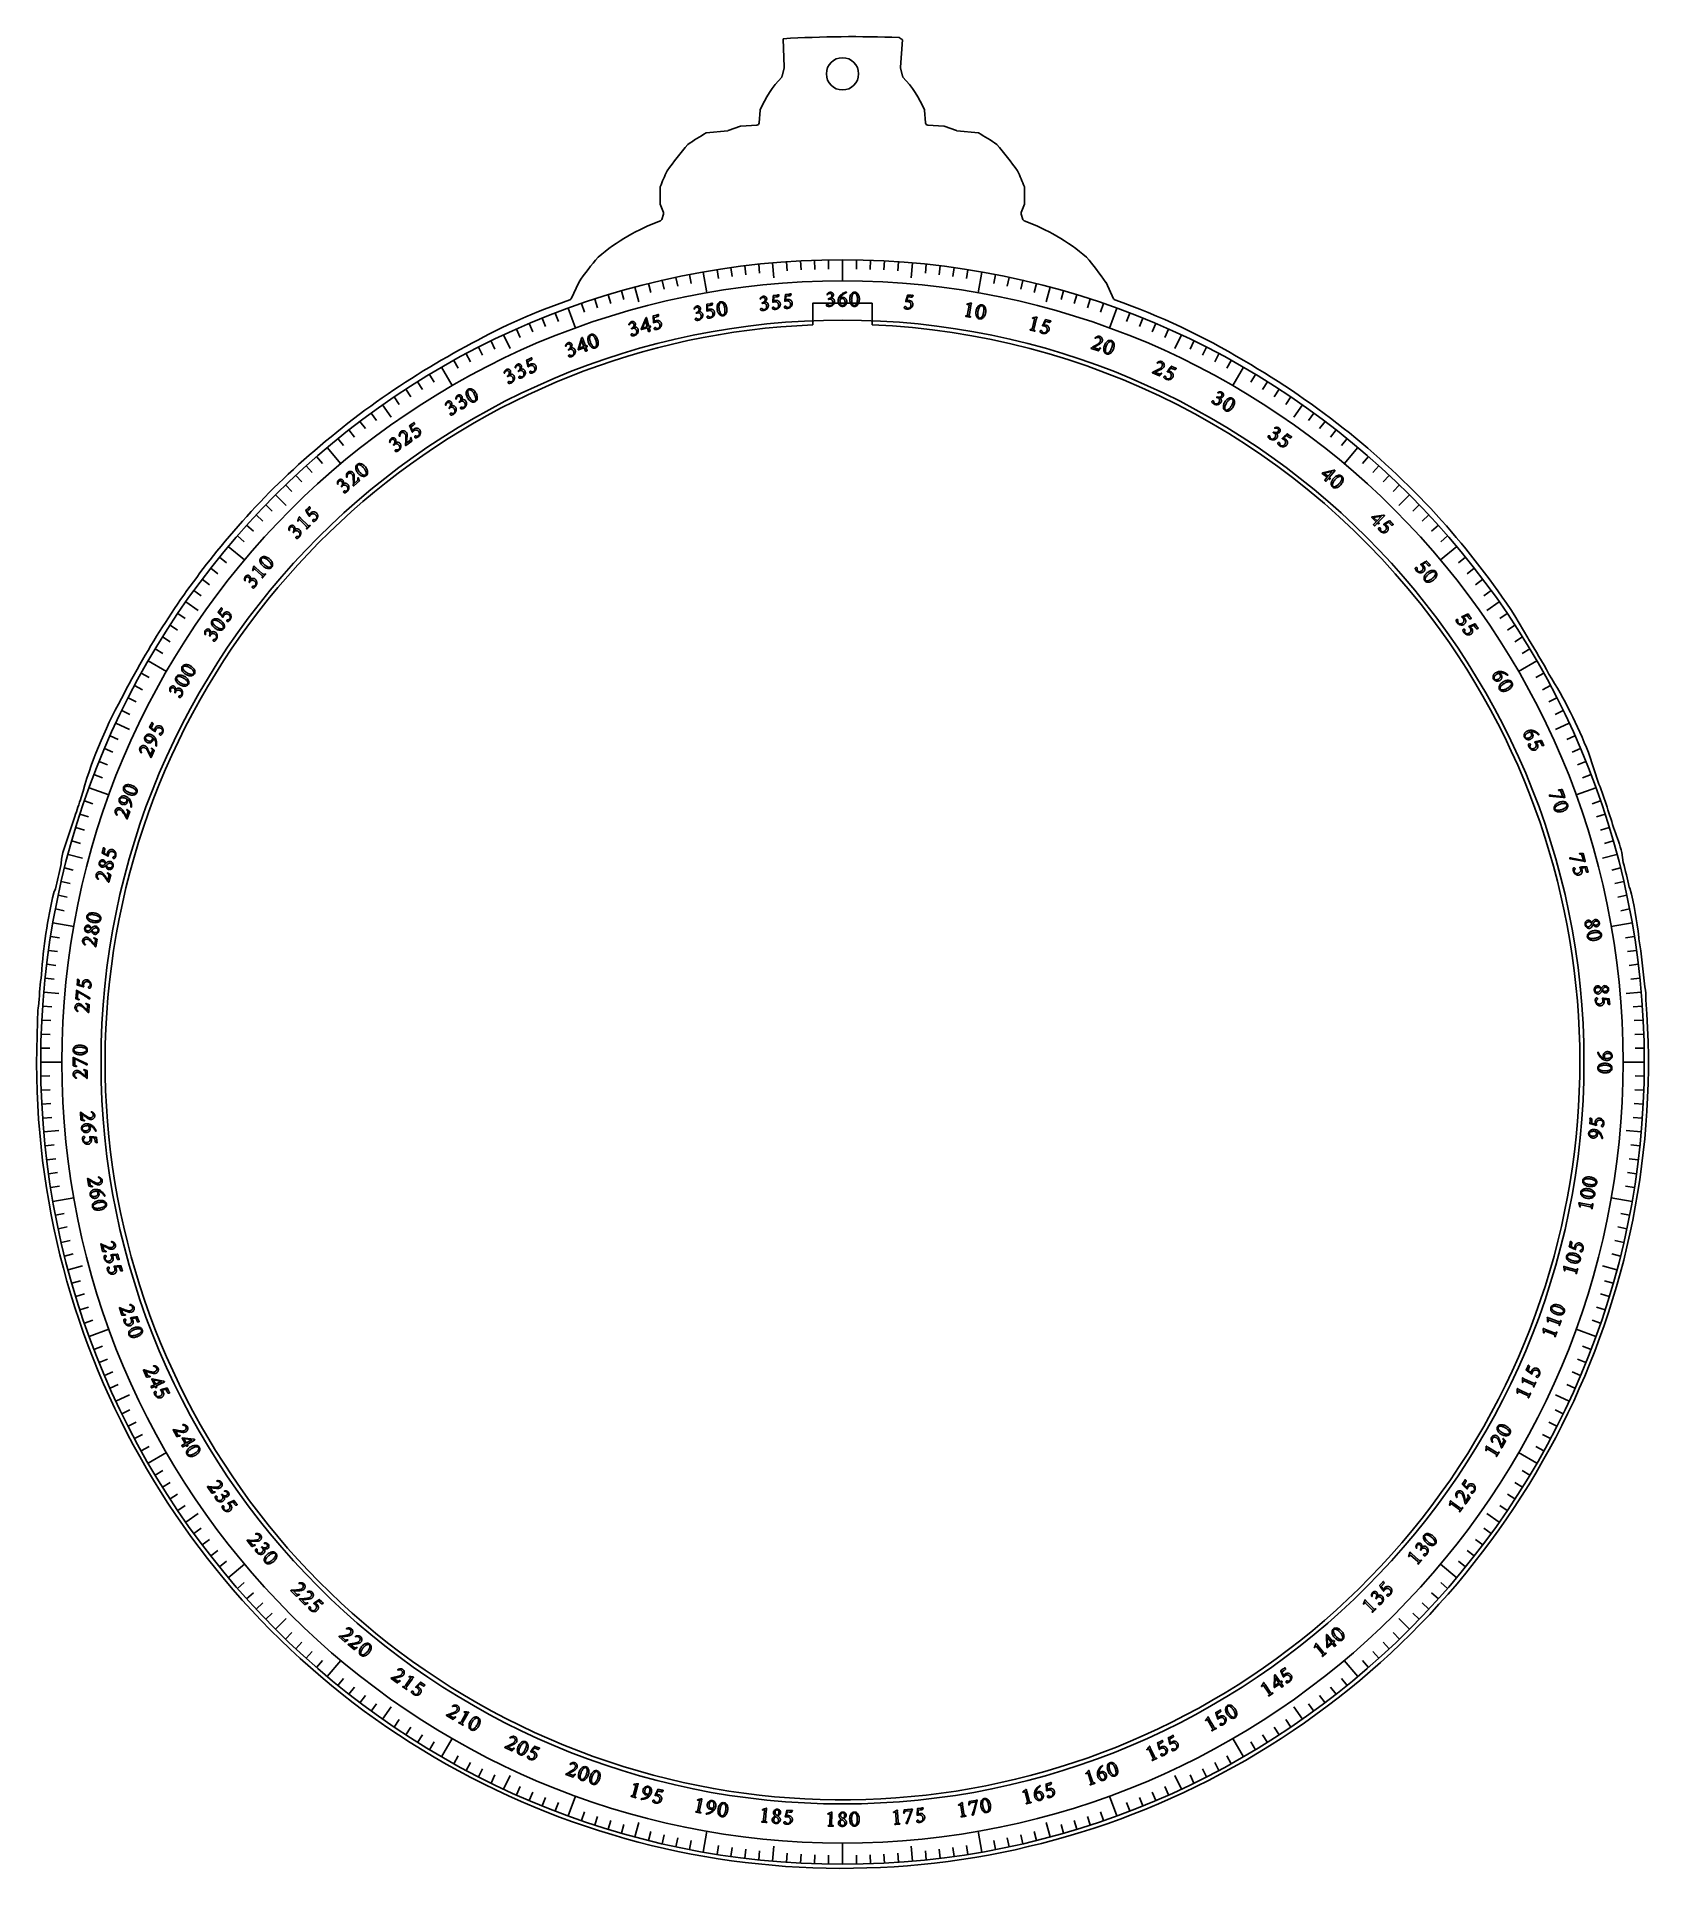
# Model space of a CAD drawing. Header units: millimetres. Extents: x -50 to 50, y -50 to 64.
import ezdxf

# ---------------------------------------------------------------- set-up
doc = ezdxf.new("R2010")
doc.units = ezdxf.units.MM
for name, color, linetype in [('CUT_INNER', 6, 'Continuous'), ('CUT_OUTER', 1, 'Continuous'), ('ENGRAVE', 7, 'Continuous'), ('ENGRAVE_FINE', 8, 'Continuous'), ('TEXT', 5, 'Continuous')]:
    doc.layers.add(name, color=color, linetype=linetype)

msp = doc.modelspace()

# ---------------------------------------------------------------- linework, layer by layer
at = {"layer": 'CUT_INNER'}
for points in [[(1.85, 47.05), (-1.85, 47.05), (-1.85, 45.7124)], [(1.85, 45.7124), (1.85, 47.05)]]:
    msp.add_lwpolyline(points, dxfattribs=at)
msp.add_circle((0, 61.278), 1, dxfattribs=at)
for centre, radius, start, end in [((0.0002, -0.0001), 45.7499, 92.317745, 38.3206), ((0.0007, 0.0009), 45.7489, 38.320002, 87.683356)]:
    msp.add_arc(centre, radius, start, end, dxfattribs=at)
at = {"layer": 'CUT_OUTER'}
for points in [[(-3.6104, 61.6965), (-3.6804, 63.4528), (-3.6803, 63.4563)], [(3.7318, 63.3854), (3.7317, 63.3819), (3.5911, 61.6998)], [(-3.7442, 61.1356), (-3.6147, 61.6541)], [(3.5951, 61.6508), (3.7242, 61.1356)], [(-8.4559, 57.6124), (-8.4526, 57.6129), (-7.1198, 57.7531), (-7.1018, 57.7561), (-7.0842, 57.7613), (-6.3209, 58.0388), (-6.3175, 58.0398), (-6.3139, 58.0402), (-5.3077, 58.1029)], [(-5.1675, 58.2411), (-5.1063, 59.0336), (-5.1058, 59.0374)], [(5.0858, 59.0374), (5.0863, 59.0336), (5.147, 58.2411)], [(5.2873, 58.1029), (6.2939, 58.0402), (6.2975, 58.0398), (6.3009, 58.0388), (7.0642, 57.7613), (7.0818, 57.7561), (7.0998, 57.7531), (8.4321, 57.6129), (8.4355, 57.6124)], [(-11.1117, 52.6727), (-11.3058, 53.1903), (-11.3069, 53.1935)], [(-11.2155, 52.2555), (-11.1098, 52.5726)], [(11.0898, 52.5727), (11.1955, 52.2555)], [(11.2864, 53.1935), (11.2853, 53.1904), (11.0916, 52.6727)], [(-16.8401, 47.3335), (-16.3688, 48.3432), (-16.3668, 48.3469)], [(16.3468, 48.3469), (16.3488, 48.3432), (16.8209, 47.3318)], [(41.7215, 27.6755), (42.5203, 26.306), (42.5678, 26.2295)], [(46.2829, 19.1924), (46.9345, 17.2374)], [(-48.3675, 12.9985), (-47.6264, 15.2218)], [(48.349, 12.9924), (48.4435, 12.3778)], [(-48.9384, 10.501), (-48.9372, 10.5038), (-48.8331, 10.7383)], [(48.8079, 10.8519), (48.8453, 10.7896), (48.8473, 10.7859)], [(49.3986, 7.7303), (49.4129, 7.6399)], [(-49.8683, 3.6253), (-49.8645, 3.6782)]]:
    msp.add_lwpolyline(points, dxfattribs=at)
for centre, radius, start, end in [((0.6325, -8.3625), 71.9482, 87.701546, 93.436538), ((2.215, 61.3392), 2.5471, 53.452266, 59.234609), ((-3.7602, 61.6905), 0.15, 345.975573, 2.282261), ((3.7406, 61.6873), 0.15, 175.221112, 194.071684), ((1.2967, 56.3112), 6.9588, 136.749555, 156.935214), ((-3.8898, 61.172), 0.15, 321.833896, 345.975573), ((3.8697, 61.172), 0.15, 194.071684, 218.166104), ((-1.3092, 56.3161), 6.95, 23.051686, 43.263787), ((-5.317, 58.2526), 0.15, 273.563818, 355.587108), ((5.2966, 58.2526), 0.15, 184.382153, 266.43774), ((8.8461, 41.1414), 24.2575, 139.487411, 144.405148), ((-0.8511, 44.185), 15.4313, 119.525999, 124.519827), ((1.1094, 44.625), 14.9111, 55.403418, 60.573183), ((-8.5848, 41.3616), 23.9005, 35.558039, 40.5493), ((-1.273, 50.5507), 10.6983, 153.881319, 159.69919), ((-0.4996, 49.8051), 12.6006, 20.716451, 25.654461), ((0.5524, 53.7275), 11.8713, 177.417376, 182.578256), ((0.7596, 53.7276), 10.5403, 357.095647, 2.908746), ((-11.3578, 52.3029), 0.15, 295.869046, 341.565051), ((-11.2521, 52.62), 0.15, 341.565051, 20.561548), ((11.2321, 52.6201), 0.15, 159.482486, 198.434949), ((11.3378, 52.3029), 0.15, 198.434949, 244.130954), ((-6.926, 40.2432), 12.6989, 110.110781, 130.393701), ((6.9095, 40.2492), 12.6921, 49.600803, 69.894715), ((-1.6139, 38.2009), 17.905, 139.138691, 145.482574), ((-0.7512, 36.3891), 20.8646, 34.967728, 40.411007), ((-5.0409, 12.2017), 37.0139, 108.725051, 119.013222), ((-16.976, 47.3969), 0.15, 290.558798, 334.977238), ((16.9568, 47.3952), 0.15, 205.022762, 248.197204), ((2.5383, 6.2715), 43.4283, 59.00538, 70.687257), ((1.2945, -1.5904), 52.1606, 117.75096, 125.383139), ((-2.0607, -2.9024), 53.6663, 51.347028, 59.84011), ((3.2886, -4.0215), 55.2978, 125.609157, 132.961215), ((-0.5255, -0.3636), 50.7262, 42.018139, 50.910129), ((-1.0668, 1.1682), 48.533, 133.373735, 141.060524), ((-0.7459, -0.3516), 50.8821, 33.4235, 41.841912), ((1.9668, -1.2552), 52.4156, 141.084214, 152.990271), ((0.1862, 0.1116), 49.7829, 28.75445, 31.643692), ((18.1428, 8.066), 30.2599, 21.573466, 31.907922), ((-19.5869, 8.734), 28.69, 151.215092, 164.506451), ((0.4697, 0.1569), 49.5048, 16.686462, 20.183435), ((-2.8089, 0.9361), 47.0393, 160.809973, 162.320129), ((39.9858, 10.974), 8.6033, 13.568345, 23.259455), ((-43.5897, 11.8403), 4.9161, 166.373771, 176.064881), ((-1.1332, 0.2704), 48.835, 165.887468, 167.622527), ((1.4784, 0.3546), 48.4797, 12.505327, 14.359532), ((-17.8996, 3.2202), 31.8813, 166.79873, 176.03037), ((29.9588, 5.8003), 19.5354, 5.669963, 14.786028), ((0.1797, 0.025), 49.8186, 5.340676, 8.792263), ((-0.6288, 0.0522), 49.369, 173.749574, 175.78799), ((46.0281, 3.939), 3.8229, 358.871261, 10.901395), ((0, -0.0002), 49.9998, 177.115354, 4.432065), ((-43.7761, 2.6938), 6.163, 171.306658, 181.652822)]:
    msp.add_arc(centre, radius, start, end, dxfattribs=at)
at = {"layer": 'ENGRAVE'}
for points in [[(-8.6381, 48.9893), (-8.4108, 47.7001)], [(-4.3356, 49.5557), (-4.2541, 48.6243)], [(0, 49.745), (0, 48.436)], [(4.3356, 49.5557), (4.2541, 48.6243)], [(8.6381, 48.9893), (8.4108, 47.7001)], [(-12.875, 48.05), (-12.633, 47.1468)], [(12.875, 48.05), (12.633, 47.1468)], [(-17.0138, 46.745), (-16.5661, 45.515)], [(17.0138, 46.745), (16.5661, 45.515)], [(-21.0231, 45.0843), (-20.628, 44.2369)], [(21.0231, 45.0843), (20.628, 44.2369)], [(-24.8725, 43.0804), (-24.218, 41.9468)], [(24.8725, 43.0804), (24.218, 41.9468)], [(-28.5326, 40.7487), (-27.9963, 39.9828)], [(28.5326, 40.7487), (27.9963, 39.9828)], [(-31.9755, 38.1069), (-31.1341, 37.1041)], [(31.9755, 38.1069), (31.1341, 37.1041)], [(-35.175, 35.175), (-34.5139, 34.5139)], [(35.175, 35.175), (34.5139, 34.5139)], [(-38.1069, 31.9755), (-37.1041, 31.1341)], [(38.1069, 31.9755), (37.1041, 31.1341)], [(-40.7487, 28.5326), (-39.9828, 27.9963)], [(40.7487, 28.5326), (39.9828, 27.9963)], [(-43.0804, 24.8725), (-41.9468, 24.218)], [(43.0804, 24.8725), (41.9468, 24.218)], [(-45.0843, 21.0231), (-44.2369, 20.628)], [(45.0843, 21.0231), (44.2369, 20.628)], [(-46.745, 17.0138), (-45.515, 16.5661)], [(46.745, 17.0138), (45.515, 16.5661)], [(-48.05, 12.875), (-47.1468, 12.633)], [(48.05, 12.875), (47.1468, 12.633)], [(-48.9893, 8.6381), (-47.7001, 8.4108)], [(48.9893, 8.6381), (47.7001, 8.4108)], [(-49.5557, 4.3356), (-48.6243, 4.2541)], [(49.5557, 4.3356), (48.6243, 4.2541)], [(-49.745, 0), (-48.436, 0)], [(49.745, 0), (48.436, 0)], [(-49.5557, -4.3356), (-48.6243, -4.2541)], [(49.5557, -4.3356), (48.6243, -4.2541)], [(-48.9893, -8.6381), (-47.7001, -8.4108)], [(48.9893, -8.6381), (47.7001, -8.4108)], [(-48.05, -12.875), (-47.1468, -12.633)], [(48.05, -12.875), (47.1468, -12.633)], [(-46.745, -17.0138), (-45.515, -16.5661)], [(46.745, -17.0138), (45.515, -16.5661)], [(-45.0843, -21.0231), (-44.2369, -20.628)], [(45.0843, -21.0231), (44.2369, -20.628)], [(-43.0804, -24.8725), (-41.9468, -24.218)], [(43.0804, -24.8725), (41.9468, -24.218)], [(-40.7487, -28.5326), (-39.9828, -27.9963)], [(40.7487, -28.5326), (39.9828, -27.9963)], [(-38.1069, -31.9755), (-37.1041, -31.1341)], [(38.1069, -31.9755), (37.1041, -31.1341)], [(-35.175, -35.175), (-34.5139, -34.5139)], [(35.175, -35.175), (34.5139, -34.5139)], [(-31.9755, -38.1069), (-31.1341, -37.1041)], [(31.9755, -38.1069), (31.1341, -37.1041)], [(-28.5326, -40.7487), (-27.9963, -39.9828)], [(28.5326, -40.7487), (27.9963, -39.9828)], [(-24.8725, -43.0804), (-24.218, -41.9468)], [(24.8725, -43.0804), (24.218, -41.9468)], [(-21.0231, -45.0843), (-20.628, -44.2369)], [(21.0231, -45.0843), (20.628, -44.2369)], [(-17.0138, -46.745), (-16.5661, -45.515)], [(17.0138, -46.745), (16.5661, -45.515)], [(-12.875, -48.05), (-12.633, -47.1468)], [(-8.6381, -48.9893), (-8.4108, -47.7001)], [(8.6381, -48.9893), (8.4108, -47.7001)], [(12.875, -48.05), (12.633, -47.1468)], [(-4.3356, -49.5557), (-4.2541, -48.6243)], [(0, -49.745), (0, -48.436)], [(4.3356, -49.5557), (4.2541, -48.6243)]]:
    msp.add_lwpolyline(points, dxfattribs=at)
for radius in [49.745, 48.436, 46.005]:
    msp.add_circle((0, 0), radius, dxfattribs=at)
at = {"layer": 'ENGRAVE_FINE'}
for points in [[(-7.7818, 49.1326), (-7.6941, 48.5785)], [(-6.9232, 49.2609), (-6.8451, 48.7053)], [(-6.0624, 49.3742), (-5.994, 48.8174)], [(-5.1998, 49.4725), (-5.1411, 48.9146)], [(-3.47, 49.6238), (-3.4309, 49.0642)], [(-2.6035, 49.6768), (-2.5741, 49.1166)], [(-1.7361, 49.7147), (-1.7165, 49.154)], [(-0.8682, 49.7374), (-0.8584, 49.1765)], [(0.8682, 49.7374), (0.8584, 49.1765)], [(1.7361, 49.7147), (1.7165, 49.154)], [(2.6035, 49.6768), (2.5741, 49.1166)], [(3.47, 49.6238), (3.4309, 49.0642)], [(5.1998, 49.4725), (5.1411, 48.9146)], [(6.0624, 49.3742), (5.994, 48.8174)], [(6.9232, 49.2609), (6.8451, 48.7053)], [(7.7818, 49.1326), (7.6941, 48.5785)], [(-13.7116, 47.818), (-13.5569, 47.2787)], [(-12.0344, 48.2674), (-11.8987, 47.723)], [(-11.1902, 48.47), (-11.064, 47.9234)], [(-10.3426, 48.658), (-10.2259, 48.1092)], [(-9.4918, 48.831), (-9.3847, 48.2804)], [(9.4918, 48.831), (9.3847, 48.2804)], [(10.3426, 48.658), (10.2259, 48.1092)], [(11.1902, 48.47), (11.064, 47.9234)], [(12.0344, 48.2674), (11.8987, 47.723)], [(13.7116, 47.818), (13.5569, 47.2787)], [(-16.1954, 47.0348), (-16.0127, 46.5044)], [(-15.3721, 47.3103), (-15.1987, 46.7768)], [(-14.544, 47.5714), (-14.38, 47.0349)], [(14.544, 47.5714), (14.38, 47.0349)], [(15.3721, 47.3103), (15.1987, 46.7768)], [(16.1954, 47.0348), (16.0127, 46.5044)], [(-20.2331, 45.4443), (-20.0049, 44.9318)], [(-19.4369, 45.7905), (-19.2177, 45.2741)], [(-18.6348, 46.1228), (-18.4247, 45.6026)], [(-17.827, 46.441), (-17.626, 45.9172)], [(17.827, 46.441), (17.626, 45.9172)], [(18.6348, 46.1228), (18.4247, 45.6026)], [(19.4369, 45.7905), (19.2177, 45.2741)], [(20.2331, 45.4443), (20.0049, 44.9318)], [(-22.5838, 44.3231), (-22.3291, 43.8233)], [(-21.8068, 44.7105), (-21.5608, 44.2063)], [(21.8068, 44.7105), (21.5608, 44.2063)], [(22.5838, 44.3231), (22.3291, 43.8233)], [(-24.1169, 43.508), (-23.8449, 43.0173)], [(-23.3539, 43.9222), (-23.0905, 43.4269)], [(23.3539, 43.9222), (23.0905, 43.4269)], [(24.1169, 43.508), (23.8449, 43.0173)], [(-26.3608, 42.1862), (-26.0635, 41.7104)], [(-25.6206, 42.6398), (-25.3316, 42.1589)], [(25.6206, 42.6398), (25.3316, 42.1589)], [(26.3608, 42.1862), (26.0635, 41.7104)], [(-27.8171, 41.2405), (-27.5033, 40.7754)], [(-27.0931, 41.7197), (-26.7875, 41.2492)], [(27.0931, 41.7197), (26.7875, 41.2492)], [(27.8171, 41.2405), (27.5033, 40.7754)], [(-29.2394, 40.2446), (-28.9096, 39.7907)], [(29.2394, 40.2446), (28.9096, 39.7907)], [(-31.3055, 38.6591), (-30.9525, 38.2231)], [(-30.6261, 39.1996), (-30.2807, 38.7575)], [(-29.9373, 39.7281), (-29.5997, 39.2801)], [(29.9373, 39.7281), (29.5997, 39.2801)], [(30.6261, 39.1996), (30.2807, 38.7575)], [(31.3055, 38.6591), (30.9525, 38.2231)], [(-32.6357, 37.543), (-32.2676, 37.1196)], [(32.6357, 37.543), (32.2676, 37.1196)], [(-33.926, 36.3812), (-33.5434, 35.9709)], [(-33.2859, 36.9677), (-32.9105, 36.5508)], [(33.2859, 36.9677), (32.9105, 36.5508)], [(33.926, 36.3812), (33.5434, 35.9709)], [(-34.5558, 35.7836), (-34.1661, 35.38)], [(34.5558, 35.7836), (34.1661, 35.38)], [(-35.7836, 34.5558), (-35.38, 34.1661)], [(35.7836, 34.5558), (35.38, 34.1661)], [(-36.9677, 33.2859), (-36.5508, 32.9105)], [(-36.3812, 33.926), (-35.9709, 33.5434)], [(36.3812, 33.926), (35.9709, 33.5434)], [(36.9677, 33.2859), (36.5508, 32.9105)], [(-37.543, 32.6357), (-37.1196, 32.2676)], [(37.543, 32.6357), (37.1196, 32.2676)], [(-38.6591, 31.3055), (-38.2231, 30.9525)], [(38.6591, 31.3055), (38.2231, 30.9525)], [(-39.7281, 29.9373), (-39.2801, 29.5997)], [(-39.1996, 30.6261), (-38.7575, 30.2807)], [(39.1996, 30.6261), (38.7575, 30.2807)], [(39.7281, 29.9373), (39.2801, 29.5997)], [(-40.2446, 29.2394), (-39.7907, 28.9096)], [(40.2446, 29.2394), (39.7907, 28.9096)], [(-41.2405, 27.8171), (-40.7754, 27.5033)], [(41.2405, 27.8171), (40.7754, 27.5033)], [(-42.1862, 26.3608), (-41.7104, 26.0635)], [(-41.7197, 27.0931), (-41.2492, 26.7875)], [(41.7197, 27.0931), (41.2492, 26.7875)], [(42.1862, 26.3608), (41.7104, 26.0635)], [(-42.6398, 25.6206), (-42.1589, 25.3316)], [(42.6398, 25.6206), (42.1589, 25.3316)], [(-43.508, 24.1169), (-43.0173, 23.8449)], [(43.508, 24.1169), (43.0173, 23.8449)], [(-43.9222, 23.3539), (-43.4269, 23.0905)], [(43.9222, 23.3539), (43.4269, 23.0905)], [(-44.7105, 21.8068), (-44.2063, 21.5608)], [(-44.3231, 22.5838), (-43.8233, 22.3291)], [(44.3231, 22.5838), (43.8233, 22.3291)], [(44.7105, 21.8068), (44.2063, 21.5608)], [(-45.7905, 19.4369), (-45.2741, 19.2177)], [(-45.4443, 20.2331), (-44.9318, 20.0049)], [(45.4443, 20.2331), (44.9318, 20.0049)], [(45.7905, 19.4369), (45.2741, 19.2177)], [(-46.1228, 18.6348), (-45.6026, 18.4247)], [(46.1228, 18.6348), (45.6026, 18.4247)], [(-46.441, 17.827), (-45.9172, 17.626)], [(46.441, 17.827), (45.9172, 17.626)], [(-47.0348, 16.1954), (-46.5044, 16.0127)], [(47.0348, 16.1954), (46.5044, 16.0127)], [(-47.3103, 15.3721), (-46.7768, 15.1987)], [(47.3103, 15.3721), (46.7768, 15.1987)], [(-47.818, 13.7116), (-47.2787, 13.5569)], [(-47.5714, 14.544), (-47.0349, 14.38)], [(47.5714, 14.544), (47.0349, 14.38)], [(47.818, 13.7116), (47.2787, 13.5569)], [(-48.2674, 12.0344), (-47.723, 11.8987)], [(48.2674, 12.0344), (47.723, 11.8987)], [(-48.658, 10.3426), (-48.1092, 10.2259)], [(-48.47, 11.1902), (-47.9234, 11.064)], [(48.47, 11.1902), (47.9234, 11.064)], [(48.658, 10.3426), (48.1092, 10.2259)], [(-48.831, 9.4918), (-48.2804, 9.3847)], [(48.831, 9.4918), (48.2804, 9.3847)], [(-49.2609, 6.9232), (-48.7053, 6.8451)], [(-49.1326, 7.7818), (-48.5785, 7.6941)], [(49.1326, 7.7818), (48.5785, 7.6941)], [(49.2609, 6.9232), (48.7053, 6.8451)], [(-49.3742, 6.0624), (-48.8174, 5.994)], [(49.3742, 6.0624), (48.8174, 5.994)], [(-49.4725, 5.1998), (-48.9146, 5.1411)], [(49.4725, 5.1998), (48.9146, 5.1411)], [(-49.6238, 3.47), (-49.0642, 3.4309)], [(49.6238, 3.47), (49.0642, 3.4309)], [(-49.6768, 2.6035), (-49.1166, 2.5741)], [(49.6768, 2.6035), (49.1166, 2.5741)], [(-49.7147, 1.7361), (-49.154, 1.7165)], [(49.7147, 1.7361), (49.154, 1.7165)], [(-49.7374, 0.8682), (-49.1765, 0.8584)], [(49.7374, 0.8682), (49.1765, 0.8584)], [(-49.7374, -0.8682), (-49.1765, -0.8584)], [(49.7374, -0.8682), (49.1765, -0.8584)], [(-49.7147, -1.7361), (-49.154, -1.7165)], [(49.7147, -1.7361), (49.154, -1.7165)], [(-49.6768, -2.6035), (-49.1166, -2.5741)], [(49.6768, -2.6035), (49.1166, -2.5741)], [(-49.6238, -3.47), (-49.0642, -3.4309)], [(49.6238, -3.47), (49.0642, -3.4309)], [(-49.4725, -5.1998), (-48.9146, -5.1411)], [(49.4725, -5.1998), (48.9146, -5.1411)], [(-49.3742, -6.0624), (-48.8174, -5.994)], [(49.3742, -6.0624), (48.8174, -5.994)], [(-49.2609, -6.9232), (-48.7053, -6.8451)], [(-49.1326, -7.7818), (-48.5785, -7.6941)], [(49.1326, -7.7818), (48.5785, -7.6941)], [(49.2609, -6.9232), (48.7053, -6.8451)], [(-48.831, -9.4918), (-48.2804, -9.3847)], [(48.831, -9.4918), (48.2804, -9.3847)], [(-48.658, -10.3426), (-48.1092, -10.2259)], [(-48.47, -11.1902), (-47.9234, -11.064)], [(48.47, -11.1902), (47.9234, -11.064)], [(48.658, -10.3426), (48.1092, -10.2259)], [(-48.2674, -12.0344), (-47.723, -11.8987)], [(48.2674, -12.0344), (47.723, -11.8987)], [(-47.818, -13.7116), (-47.2787, -13.5569)], [(47.818, -13.7116), (47.2787, -13.5569)], [(-47.5714, -14.544), (-47.0349, -14.38)], [(47.5714, -14.544), (47.0349, -14.38)], [(-47.3103, -15.3721), (-46.7768, -15.1987)], [(47.3103, -15.3721), (46.7768, -15.1987)], [(-47.0348, -16.1954), (-46.5044, -16.0127)], [(47.0348, -16.1954), (46.5044, -16.0127)], [(-46.441, -17.827), (-45.9172, -17.626)], [(46.441, -17.827), (45.9172, -17.626)], [(-46.1228, -18.6348), (-45.6026, -18.4247)], [(-45.7905, -19.4369), (-45.2741, -19.2177)], [(45.7905, -19.4369), (45.2741, -19.2177)], [(46.1228, -18.6348), (45.6026, -18.4247)], [(-45.4443, -20.2331), (-44.9318, -20.0049)], [(45.4443, -20.2331), (44.9318, -20.0049)], [(-44.7105, -21.8068), (-44.2063, -21.5608)], [(44.7105, -21.8068), (44.2063, -21.5608)], [(-44.3231, -22.5838), (-43.8233, -22.3291)], [(44.3231, -22.5838), (43.8233, -22.3291)], [(-43.9222, -23.3539), (-43.4269, -23.0905)], [(-43.508, -24.1169), (-43.0173, -23.8449)], [(43.508, -24.1169), (43.0173, -23.8449)], [(43.9222, -23.3539), (43.4269, -23.0905)], [(-42.6398, -25.6206), (-42.1589, -25.3316)], [(-42.1862, -26.3608), (-41.7104, -26.0635)], [(42.1862, -26.3608), (41.7104, -26.0635)], [(42.6398, -25.6206), (42.1589, -25.3316)], [(-41.7197, -27.0931), (-41.2492, -26.7875)], [(41.7197, -27.0931), (41.2492, -26.7875)], [(-41.2405, -27.8171), (-40.7754, -27.5033)], [(41.2405, -27.8171), (40.7754, -27.5033)], [(-40.2446, -29.2394), (-39.7907, -28.9096)], [(40.2446, -29.2394), (39.7907, -28.9096)], [(-39.7281, -29.9373), (-39.2801, -29.5997)], [(-39.1996, -30.6261), (-38.7575, -30.2807)], [(39.1996, -30.6261), (38.7575, -30.2807)], [(39.7281, -29.9373), (39.2801, -29.5997)], [(-38.6591, -31.3055), (-38.2231, -30.9525)], [(38.6591, -31.3055), (38.2231, -30.9525)], [(-37.543, -32.6357), (-37.1196, -32.2676)], [(-36.9677, -33.2859), (-36.5508, -32.9105)], [(36.9677, -33.2859), (36.5508, -32.9105)], [(37.543, -32.6357), (37.1196, -32.2676)], [(-36.3812, -33.926), (-35.9709, -33.5434)], [(36.3812, -33.926), (35.9709, -33.5434)], [(-35.7836, -34.5558), (-35.38, -34.1661)], [(35.7836, -34.5558), (35.38, -34.1661)], [(-34.5558, -35.7836), (-34.1661, -35.38)], [(-33.926, -36.3812), (-33.5434, -35.9709)], [(33.926, -36.3812), (33.5434, -35.9709)], [(34.5558, -35.7836), (34.1661, -35.38)], [(-33.2859, -36.9677), (-32.9105, -36.5508)], [(-32.6357, -37.543), (-32.2676, -37.1196)], [(32.6357, -37.543), (32.2676, -37.1196)], [(33.2859, -36.9677), (32.9105, -36.5508)], [(-31.3055, -38.6591), (-30.9525, -38.2231)], [(31.3055, -38.6591), (30.9525, -38.2231)], [(-30.6261, -39.1996), (-30.2807, -38.7575)], [(-29.9373, -39.7281), (-29.5997, -39.2801)], [(29.9373, -39.7281), (29.5997, -39.2801)], [(30.6261, -39.1996), (30.2807, -38.7575)], [(-29.2394, -40.2446), (-28.9096, -39.7907)], [(-27.8171, -41.2405), (-27.5033, -40.7754)], [(27.8171, -41.2405), (27.5033, -40.7754)], [(29.2394, -40.2446), (28.9096, -39.7907)], [(-27.0931, -41.7197), (-26.7875, -41.2492)], [(-26.3608, -42.1862), (-26.0635, -41.7104)], [(26.3608, -42.1862), (26.0635, -41.7104)], [(27.0931, -41.7197), (26.7875, -41.2492)], [(-25.6206, -42.6398), (-25.3316, -42.1589)], [(-24.1169, -43.508), (-23.8449, -43.0173)], [(24.1169, -43.508), (23.8449, -43.0173)], [(25.6206, -42.6398), (25.3316, -42.1589)], [(-23.3539, -43.9222), (-23.0905, -43.4269)], [(-22.5838, -44.3231), (-22.3291, -43.8233)], [(-21.8068, -44.7105), (-21.5608, -44.2063)], [(21.8068, -44.7105), (21.5608, -44.2063)], [(22.5838, -44.3231), (22.3291, -43.8233)], [(23.3539, -43.9222), (23.0905, -43.4269)], [(-20.2331, -45.4443), (-20.0049, -44.9318)], [(-19.4369, -45.7905), (-19.2177, -45.2741)], [(19.4369, -45.7905), (19.2177, -45.2741)], [(20.2331, -45.4443), (20.0049, -44.9318)], [(-18.6348, -46.1228), (-18.4247, -45.6026)], [(-17.827, -46.441), (-17.626, -45.9172)], [(-16.1954, -47.0348), (-16.0127, -46.5044)], [(16.1954, -47.0348), (16.0127, -46.5044)], [(17.827, -46.441), (17.626, -45.9172)], [(18.6348, -46.1228), (18.4247, -45.6026)], [(-15.3721, -47.3103), (-15.1987, -46.7768)], [(-14.544, -47.5714), (-14.38, -47.0349)], [(-13.7116, -47.818), (-13.5569, -47.2787)], [(13.7116, -47.818), (13.5569, -47.2787)], [(14.544, -47.5714), (14.38, -47.0349)], [(15.3721, -47.3103), (15.1987, -46.7768)], [(-12.0344, -48.2674), (-11.8987, -47.723)], [(-11.1902, -48.47), (-11.064, -47.9234)], [(-10.3426, -48.658), (-10.2259, -48.1092)], [(-9.4918, -48.831), (-9.3847, -48.2804)], [(-7.7818, -49.1326), (-7.6941, -48.5785)], [(-6.9232, -49.2609), (-6.8451, -48.7053)], [(-6.0624, -49.3742), (-5.994, -48.8174)], [(6.0624, -49.3742), (5.994, -48.8174)], [(6.9232, -49.2609), (6.8451, -48.7053)], [(7.7818, -49.1326), (7.6941, -48.5785)], [(9.4918, -48.831), (9.3847, -48.2804)], [(10.3426, -48.658), (10.2259, -48.1092)], [(11.1902, -48.47), (11.064, -47.9234)], [(12.0344, -48.2674), (11.8987, -47.723)], [(-5.1998, -49.4725), (-5.1411, -48.9146)], [(-3.47, -49.6238), (-3.4309, -49.0642)], [(-2.6035, -49.6768), (-2.5741, -49.1166)], [(-1.7361, -49.7147), (-1.7165, -49.154)], [(-0.8682, -49.7374), (-0.8584, -49.1765)], [(0.8682, -49.7374), (0.8584, -49.1765)], [(1.7361, -49.7147), (1.7165, -49.154)], [(2.6035, -49.6768), (2.5741, -49.1166)], [(3.47, -49.6238), (3.4309, -49.0642)], [(5.1998, -49.4725), (5.1411, -48.9146)]]:
    msp.add_lwpolyline(points, dxfattribs=at)
at = {"layer": 'TEXT'}
for points in [[(-0.7409, 47.7379), (-0.7227, 47.737), (-0.7036, 47.7334), (-0.6836, 47.7274), (-0.6627, 47.7188), (-0.6421, 47.7078), (-0.6229, 47.6943), (-0.6052, 47.6785), (-0.589, 47.6603), (-0.5755, 47.6399), (-0.5657, 47.6173), (-0.5597, 47.5925), (-0.5575, 47.5656), (-0.5586, 47.5444), (-0.5625, 47.524), (-0.5691, 47.5044), (-0.5784, 47.4857), (-0.5897, 47.468), (-0.602, 47.4515), (-0.6153, 47.4362), (-0.6297, 47.4221), (-0.6443, 47.4093), (-0.6581, 47.3979), (-0.6711, 47.3879), (-0.6833, 47.3794), (-0.6632, 47.3756), (-0.6424, 47.3691), (-0.6208, 47.36), (-0.5985, 47.3484), (-0.5767, 47.3341), (-0.5565, 47.3172), (-0.538, 47.2978), (-0.5212, 47.2759), (-0.5071, 47.2513), (-0.4969, 47.2242), (-0.4907, 47.1945), (-0.4884, 47.1622), (-0.4899, 47.1281), (-0.4952, 47.0956), (-0.5043, 47.0646), (-0.5171, 47.0354), (-0.533, 47.0079), (-0.5514, 46.9825), (-0.5722, 46.9592), (-0.5954, 46.9379), (-0.6207, 46.9189), (-0.6474, 46.9021), (-0.6756, 46.8877), (-0.7053, 46.8756), (-0.7359, 46.8659), (-0.7669, 46.8589), (-0.7983, 46.8544), (-0.8301, 46.8526), (-0.8441, 46.8528), (-0.8598, 46.8539), (-0.8772, 46.856), (-0.8962, 46.859), (-0.9157, 46.8631), (-0.9342, 46.8683), (-0.9517, 46.8746), (-0.9684, 46.8821), (-0.9715, 46.8848), (-0.9755, 46.8889), (-0.9801, 46.8944), (-0.9855, 46.9013), (-0.9905, 46.909), (-0.9941, 46.9168), (-0.9964, 46.9249), (-0.9973, 46.9332), (-0.9965, 46.9472), (-0.9935, 46.9599), (-0.9883, 46.9712), (-0.9809, 46.9811), (-0.972, 46.9893), (-0.9625, 46.9951), (-0.9523, 46.9988), (-0.9415, 47.0001), (-0.9283, 46.999), (-0.9165, 46.9952), (-0.9061, 46.9886), (-0.8972, 46.9793), (-0.8889, 46.9689), (-0.8806, 46.9592), (-0.8722, 46.95), (-0.8637, 46.9415), (-0.8533, 46.9326), (-0.842, 46.9252), (-0.8297, 46.9194), (-0.8165, 46.915), (-0.803, 46.9119), (-0.7895, 46.9097), (-0.7761, 46.9085), (-0.7628, 46.9082), (-0.7447, 46.9098), (-0.7265, 46.9139), (-0.7083, 46.9205), (-0.69, 46.9296), (-0.6725, 46.9417), (-0.6565, 46.9571), (-0.642, 46.9757), (-0.629, 46.9976), (-0.6183, 47.0232), (-0.6109, 47.0526), (-0.6066, 47.0859), (-0.6055, 47.1231), (-0.6074, 47.1502), (-0.6125, 47.1756), (-0.6206, 47.1994), (-0.632, 47.2214), (-0.6458, 47.2414), (-0.6614, 47.2592), (-0.6789, 47.2749), (-0.6981, 47.2883), (-0.7186, 47.299), (-0.7396, 47.3065), (-0.7613, 47.3109), (-0.7834, 47.3121), (-0.7947, 47.3115), (-0.806, 47.31), (-0.8175, 47.3076), (-0.8289, 47.3043), (-0.8398, 47.3009), (-0.8494, 47.298), (-0.8576, 47.2957), (-0.8646, 47.2939), (-0.8683, 47.2997), (-0.8711, 47.306), (-0.8728, 47.3129), (-0.8735, 47.3203), (-0.8734, 47.3249), (-0.8729, 47.3287), (-0.8721, 47.3319), (-0.8709, 47.3343), (-0.844, 47.3419), (-0.8178, 47.351), (-0.7923, 47.3617), (-0.7676, 47.3739), (-0.7444, 47.3878), (-0.7236, 47.4034), (-0.7051, 47.4209), (-0.6891, 47.4401), (-0.6762, 47.4614), (-0.667, 47.485), (-0.6617, 47.5109), (-0.6602, 47.5391), (-0.663, 47.5652), (-0.6704, 47.589), (-0.6827, 47.6104), (-0.6996, 47.6295), (-0.7203, 47.6451), (-0.7435, 47.6561), (-0.7693, 47.6625), (-0.7978, 47.6643), (-0.8189, 47.6627), (-0.8387, 47.6585), (-0.857, 47.6519), (-0.8738, 47.6427), (-0.889, 47.6322), (-0.9025, 47.6215), (-0.9144, 47.6107), (-0.9245, 47.5998), (-0.9331, 47.5898), (-0.9403, 47.5818), (-0.9459, 47.5759), (-0.9501, 47.572), (-0.953, 47.5725), (-0.9558, 47.5743), (-0.9587, 47.5773), (-0.9616, 47.5815), (-0.9642, 47.5864), (-0.9661, 47.5912), (-0.9672, 47.5961), (-0.9677, 47.601), (-0.9566, 47.6172), (-0.9441, 47.6331), (-0.93, 47.6488), (-0.9145, 47.6643), (-0.8975, 47.679), (-0.8791, 47.6926), (-0.8594, 47.7049), (-0.8383, 47.716), (-0.8159, 47.7253), (-0.7922, 47.732), (-0.7672, 47.7363), (-0.7409, 47.7379)], [(0.0225, 47.4067), (0.0569, 47.405), (0.0884, 47.4), (0.117, 47.3916), (0.1427, 47.3799), (0.1657, 47.3656), (0.1862, 47.3495), (0.2042, 47.3316), (0.2197, 47.3118), (0.233, 47.2908), (0.2442, 47.2694), (0.2535, 47.2474), (0.2606, 47.2249), (0.266, 47.2027), (0.2699, 47.1816), (0.2721, 47.1617), (0.2728, 47.143), (0.2703, 47.1059), (0.2631, 47.0702), (0.2514, 47.0357), (0.235, 47.0027), (0.2148, 46.9718), (0.1915, 46.9441), (0.1652, 46.9196), (0.1357, 46.8982), (0.1037, 46.8808), (0.0697, 46.8684), (0.0338, 46.861), (-0.0042, 46.8585), (-0.034, 46.8602), (-0.0624, 46.8653), (-0.0893, 46.8738), (-0.1148, 46.8856), (-0.1386, 46.9003), (-0.1606, 46.9171), (-0.1808, 46.9362), (-0.1993, 46.9574), (-0.2158, 46.9803), (-0.2303, 47.0046), (-0.2429, 47.0302), (-0.2534, 47.0571), (-0.2618, 47.0846), (-0.2679, 47.1121), (-0.2716, 47.1395), (-0.2729, 47.1668), (-0.2711, 47.2185), (-0.2651, 47.2689), (-0.2548, 47.3179), (-0.2403, 47.3655), (-0.2218, 47.411), (-0.1992, 47.4535), (-0.1728, 47.493), (-0.1424, 47.5295), (-0.1169, 47.5556), (-0.0895, 47.5807), (-0.0602, 47.6047), (-0.029, 47.6276), (0.0034, 47.6492), (0.0361, 47.6692), (0.0692, 47.6876), (0.1026, 47.7044), (0.1357, 47.7193), (0.1677, 47.7319), (0.1985, 47.7421), (0.2281, 47.7501), (0.2326, 47.7491), (0.2362, 47.7461), (0.239, 47.741), (0.2408, 47.734), (0.242, 47.7265), (0.2428, 47.7202), (0.2433, 47.715), (0.2435, 47.7109), (0.2208, 47.7033), (0.1965, 47.6943), (0.1708, 47.684), (0.1436, 47.6722), (0.1156, 47.6586), (0.0875, 47.6429), (0.0593, 47.6251), (0.0311, 47.6052), (0.0035, 47.5829), (-0.0226, 47.5579), (-0.0472, 47.5301), (-0.0705, 47.4996), (-0.0916, 47.4661), (-0.1101, 47.4291), (-0.1259, 47.3887), (-0.1391, 47.3449), (-0.1203, 47.3588), (-0.1005, 47.3711), (-0.0796, 47.3817), (-0.0577, 47.3906), (-0.0358, 47.3976), (-0.0151, 47.4027), (0.0043, 47.4057), (0.0225, 47.4067)], [(0.7536, 47.7363), (0.8005, 47.7318), (0.8435, 47.7198), (0.8825, 47.7003), (0.9175, 47.6733), (0.9484, 47.6402), (0.9751, 47.6021), (0.9976, 47.5591), (1.0159, 47.5112), (1.0299, 47.4597), (1.0395, 47.4059), (1.0447, 47.3499), (1.0456, 47.2916), (1.0421, 47.2335), (1.0343, 47.1777), (1.0222, 47.1244), (1.0059, 47.0736), (0.9854, 47.0265), (0.9612, 46.9843), (0.9332, 46.9471), (0.9015, 46.9149), (0.8662, 46.8889), (0.8274, 46.8706), (0.7853, 46.8599), (0.7397, 46.8569), (0.6955, 46.8613), (0.6544, 46.8733), (0.6166, 46.8929), (0.582, 46.9199), (0.5509, 46.9532), (0.5238, 46.9912), (0.5006, 47.0341), (0.4813, 47.0819), (0.4662, 47.1332), (0.4556, 47.1869), (0.4494, 47.2428), (0.4477, 47.3011), (0.4505, 47.3593), (0.4576, 47.4151), (0.4691, 47.4686), (0.4851, 47.5196), (0.5052, 47.5669), (0.5294, 47.6091), (0.5577, 47.6463), (0.59, 47.6785), (0.626, 47.7044), (0.6652, 47.7226), (0.7078, 47.7333), (0.7536, 47.7363)], [(-9.0192, 46.884), (-9.0012, 46.8862), (-8.9818, 46.8861), (-8.961, 46.8836), (-8.9389, 46.8788), (-8.9167, 46.8715), (-8.8955, 46.8616), (-8.8753, 46.8491), (-8.8562, 46.834), (-8.8393, 46.8162), (-8.8258, 46.7956), (-8.8156, 46.7723), (-8.8087, 46.7462), (-8.8062, 46.7251), (-8.8064, 46.7043), (-8.8095, 46.6839), (-8.8154, 46.6638), (-8.8234, 46.6444), (-8.8327, 46.626), (-8.8432, 46.6087), (-8.8549, 46.5923), (-8.867, 46.5772), (-8.8786, 46.5636), (-8.8897, 46.5515), (-8.9003, 46.5409), (-8.8798, 46.5406), (-8.8582, 46.5379), (-8.8354, 46.5327), (-8.8114, 46.5251), (-8.7874, 46.5148), (-8.7646, 46.5017), (-8.743, 46.4858), (-8.7226, 46.4671), (-8.7045, 46.4454), (-8.6898, 46.4205), (-8.6785, 46.3923), (-8.6706, 46.3609), (-8.6662, 46.327), (-8.6658, 46.2941), (-8.6693, 46.2621), (-8.6769, 46.231), (-8.6878, 46.2012), (-8.7014, 46.173), (-8.7179, 46.1464), (-8.7371, 46.1214), (-8.7586, 46.0983), (-8.782, 46.0772), (-8.8073, 46.058), (-8.8344, 46.041), (-8.8629, 46.0261), (-8.8922, 46.0138), (-8.9223, 46.004), (-8.9533, 45.9966), (-8.9672, 45.9944), (-8.9829, 45.9928), (-9.0003, 45.9919), (-9.0196, 45.9915), (-9.0394, 45.9921), (-9.0586, 45.994), (-9.0769, 45.9972), (-9.0946, 46.0017), (-9.0982, 46.0038), (-9.1028, 46.0072), (-9.1083, 46.0118), (-9.1148, 46.0176), (-9.1211, 46.0243), (-9.1261, 46.0314), (-9.1297, 46.039), (-9.132, 46.047), (-9.1336, 46.0609), (-9.1329, 46.0739), (-9.1297, 46.086), (-9.1241, 46.097), (-9.1168, 46.1066), (-9.1085, 46.114), (-9.0991, 46.1194), (-9.0887, 46.1226), (-9.0755, 46.1238), (-9.0632, 46.1221), (-9.0518, 46.1174), (-9.0414, 46.1098), (-9.0315, 46.101), (-9.0216, 46.0928), (-9.0117, 46.0853), (-9.0019, 46.0783), (-8.9901, 46.0714), (-8.9777, 46.0661), (-8.9646, 46.0625), (-8.9509, 46.0605), (-8.9369, 46.0598), (-8.9233, 46.06), (-8.9099, 46.0611), (-8.8968, 46.0631), (-8.8792, 46.0678), (-8.862, 46.075), (-8.8452, 46.0847), (-8.8288, 46.0969), (-8.8136, 46.1118), (-8.8005, 46.1297), (-8.7895, 46.1506), (-8.7805, 46.1744), (-8.7744, 46.2014), (-8.7722, 46.2317), (-8.7737, 46.2652), (-8.7791, 46.3021), (-8.7857, 46.3284), (-8.7951, 46.3526), (-8.8073, 46.3745), (-8.8223, 46.3942), (-8.8394, 46.4116), (-8.8578, 46.4264), (-8.8777, 46.4388), (-8.899, 46.4486), (-8.9211, 46.4556), (-8.9431, 46.4594), (-8.9651, 46.4599), (-8.9872, 46.4573), (-8.9982, 46.4547), (-9.0091, 46.4513), (-9.0199, 46.4469), (-9.0307, 46.4417), (-9.0408, 46.4365), (-9.0497, 46.432), (-9.0574, 46.4282), (-9.0639, 46.4253), (-9.0687, 46.4303), (-9.0725, 46.4361), (-9.0753, 46.4425), (-9.0773, 46.4497), (-9.078, 46.4542), (-9.0782, 46.4581), (-9.0779, 46.4614), (-9.0772, 46.464), (-9.052, 46.4761), (-9.0278, 46.4896), (-9.0046, 46.5046), (-8.9823, 46.5209), (-8.9619, 46.5386), (-8.9441, 46.5576), (-8.929, 46.578), (-8.9165, 46.5997), (-8.9075, 46.623), (-8.9026, 46.6478), (-8.9018, 46.6742), (-8.9053, 46.7023), (-8.9125, 46.7275), (-8.924, 46.7496), (-8.9397, 46.7686), (-8.9598, 46.7844), (-8.9828, 46.7962), (-9.0076, 46.803), (-9.0342, 46.8048), (-9.0625, 46.8016), (-9.083, 46.7964), (-9.1018, 46.7888), (-9.1186, 46.7791), (-9.1335, 46.7672), (-9.1467, 46.7542), (-9.1582, 46.7413), (-9.168, 46.7286), (-9.1761, 46.7161), (-9.1828, 46.7047), (-9.1885, 46.6957), (-9.193, 46.6888), (-9.1965, 46.6843), (-9.1994, 46.6843), (-9.2025, 46.6856), (-9.2059, 46.688), (-9.2095, 46.6917), (-9.2128, 46.696), (-9.2155, 46.7005), (-9.2175, 46.7051), (-9.2188, 46.7098), (-9.2107, 46.7277), (-9.2012, 46.7455), (-9.1901, 46.7634), (-9.1774, 46.7814), (-9.1632, 46.7988), (-9.1475, 46.8154), (-9.1302, 46.8309), (-9.1113, 46.8456), (-9.0909, 46.8586), (-9.0687, 46.8693), (-9.0448, 46.8778), (-9.0192, 46.884)], [(-8.2321, 46.6865), (-8.193, 46.691), (-8.1562, 46.6905), (-8.1217, 46.685), (-8.0894, 46.6745), (-8.0596, 46.66), (-8.0327, 46.6426), (-8.0086, 46.6223), (-7.9873, 46.5991), (-7.9693, 46.574), (-7.9551, 46.5477), (-7.9445, 46.5204), (-7.9377, 46.492), (-7.9338, 46.458), (-7.9339, 46.4251), (-7.938, 46.3931), (-7.946, 46.3622), (-7.9574, 46.3326), (-7.9715, 46.3046), (-7.9884, 46.2783), (-8.008, 46.2536), (-8.0298, 46.2308), (-8.0536, 46.21), (-8.0791, 46.1913), (-8.1065, 46.1747), (-8.1352, 46.1603), (-8.1648, 46.1484), (-8.195, 46.1391), (-8.2261, 46.1322), (-8.24, 46.1302), (-8.2557, 46.1289), (-8.2732, 46.1282), (-8.2925, 46.1282), (-8.3123, 46.1291), (-8.3314, 46.1313), (-8.3497, 46.1347), (-8.3674, 46.1395), (-8.3709, 46.1417), (-8.3754, 46.1451), (-8.3809, 46.1498), (-8.3873, 46.1558), (-8.3935, 46.1626), (-8.3983, 46.1698), (-8.4018, 46.1774), (-8.404, 46.1854), (-8.4054, 46.1994), (-8.4045, 46.2124), (-8.4011, 46.2243), (-8.3954, 46.2353), (-8.3879, 46.2448), (-8.3794, 46.2521), (-8.37, 46.2573), (-8.3595, 46.2603), (-8.3462, 46.2613), (-8.334, 46.2594), (-8.3227, 46.2545), (-8.3124, 46.2468), (-8.3026, 46.2378), (-8.2928, 46.2295), (-8.2831, 46.2218), (-8.2734, 46.2147), (-8.2617, 46.2076), (-8.2494, 46.2021), (-8.2364, 46.1983), (-8.2227, 46.196), (-8.2087, 46.1951), (-8.1951, 46.1951), (-8.1817, 46.196), (-8.1685, 46.1978), (-8.1509, 46.2022), (-8.1336, 46.2091), (-8.1167, 46.2186), (-8.1001, 46.2305), (-8.0846, 46.2452), (-8.0713, 46.2628), (-8.0599, 46.2835), (-8.0505, 46.3073), (-8.044, 46.3342), (-8.0413, 46.3644), (-8.0423, 46.398), (-8.0471, 46.4349), (-8.0522, 46.4562), (-8.06, 46.4775), (-8.0706, 46.4988), (-8.0839, 46.52), (-8.1001, 46.5401), (-8.1192, 46.5579), (-8.1411, 46.5734), (-8.166, 46.5866), (-8.194, 46.5963), (-8.2253, 46.6012), (-8.2598, 46.6014), (-8.2976, 46.5968), (-8.3095, 46.5942), (-8.3232, 46.5906), (-8.3387, 46.5858), (-8.3559, 46.5799), (-8.3727, 46.5736), (-8.3868, 46.5674), (-8.3983, 46.5615), (-8.4072, 46.5558), (-8.4093, 46.5558), (-8.4114, 46.5566), (-8.4136, 46.5582), (-8.4159, 46.5606), (-8.418, 46.5635), (-8.4196, 46.5665), (-8.4209, 46.5697), (-8.4217, 46.5731), (-8.4209, 46.6123), (-8.4202, 46.6515), (-8.4194, 46.6907), (-8.4186, 46.7299), (-8.4178, 46.7685), (-8.417, 46.8057), (-8.4162, 46.8416), (-8.4155, 46.8761), (-8.4149, 46.9084), (-8.4145, 46.9376), (-8.4143, 46.9636), (-8.4144, 46.9864), (-8.2136, 47.0219), (-8.1996, 47.0246), (-8.1854, 47.0276), (-8.1712, 47.0309), (-8.1568, 47.0346), (-8.143, 47.0385), (-8.1305, 47.0422), (-8.1191, 47.0458), (-8.1091, 47.0493), (-8.1008, 47.0523), (-8.0948, 47.0544), (-8.0913, 47.0557), (-8.0901, 47.0561), (-8.0864, 47.0547), (-8.083, 47.0534), (-8.0799, 47.0523), (-8.077, 47.0513), (-8.0746, 47.0501), (-8.0728, 47.0484), (-8.0715, 47.0464), (-8.0707, 47.0438), (-8.0706, 47.0409), (-8.0707, 47.0362), (-8.0712, 47.0298), (-8.072, 47.0216), (-8.0731, 47.0123), (-8.0748, 47.0025), (-8.0769, 46.9922), (-8.0794, 46.9813), (-8.0824, 46.9705), (-8.086, 46.9603), (-8.0901, 46.9507), (-8.0948, 46.9418), (-8.1092, 46.9379), (-8.125, 46.9337), (-8.1422, 46.9293), (-8.1607, 46.9247), (-8.1809, 46.9199), (-8.2028, 46.9152), (-8.2266, 46.9105), (-8.2521, 46.9059), (-8.3662, 46.8856), (-8.367, 46.8541), (-8.3676, 46.8224), (-8.3682, 46.7903), (-8.3685, 46.7581), (-8.3689, 46.7261), (-8.3695, 46.6949), (-8.3704, 46.6644), (-8.3714, 46.6347), (-8.3575, 46.6427), (-8.3412, 46.6506), (-8.3228, 46.6584), (-8.3021, 46.6663), (-8.2813, 46.6734), (-8.2627, 46.6791), (-8.2463, 46.6835), (-8.2321, 46.6865)], [(-7.5472, 47.142), (-7.5002, 47.1457), (-7.4558, 47.1413), (-7.414, 47.1289), (-7.3748, 47.1084), (-7.3386, 47.0811), (-7.3057, 47.0482), (-7.2761, 47.0098), (-7.2498, 46.9658), (-7.227, 46.9175), (-7.2082, 46.8663), (-7.1934, 46.812), (-7.1824, 46.7547), (-7.1757, 46.6968), (-7.1737, 46.6406), (-7.1764, 46.586), (-7.1837, 46.5331), (-7.1956, 46.4832), (-7.2121, 46.4374), (-7.2332, 46.3959), (-7.2589, 46.3587), (-7.2892, 46.327), (-7.3241, 46.3022), (-7.3638, 46.2844), (-7.4081, 46.2735), (-7.4525, 46.2702), (-7.495, 46.2749), (-7.5356, 46.2875), (-7.5744, 46.3082), (-7.6108, 46.3355), (-7.6441, 46.3683), (-7.6744, 46.4065), (-7.7017, 46.4502), (-7.7255, 46.4981), (-7.7452, 46.5491), (-7.761, 46.6031), (-7.7728, 46.6602), (-7.7802, 46.718), (-7.7829, 46.7743), (-7.7808, 46.8289), (-7.774, 46.8819), (-7.7623, 46.9319), (-7.7459, 46.9778), (-7.7245, 47.0193), (-7.6983, 47.0566), (-7.6673, 47.0883), (-7.6318, 47.1131), (-7.5918, 47.131), (-7.5472, 47.142)], [(-7.5322, 47.0934), (-7.5593, 47.0857), (-7.5834, 47.0719), (-7.6044, 47.0519), (-7.6223, 47.0258), (-7.6372, 46.9945), (-7.6489, 46.9593), (-7.6576, 46.92), (-7.6631, 46.8767), (-7.6656, 46.8305), (-7.6648, 46.7822), (-7.6608, 46.732), (-7.6537, 46.6799), (-7.6439, 46.6288), (-7.6317, 46.5802), (-7.6171, 46.5343), (-7.6001, 46.491), (-7.5813, 46.4514), (-7.5612, 46.4164), (-7.5399, 46.3862), (-7.5173, 46.3607), (-7.494, 46.3409), (-7.4702, 46.3279), (-7.4461, 46.3217), (-7.4216, 46.3223), (-7.3931, 46.3303), (-7.3684, 46.3446), (-7.3472, 46.3652), (-7.3297, 46.3921), (-7.3156, 46.4243), (-7.3047, 46.4605), (-7.2969, 46.5008), (-7.2923, 46.5452), (-7.2908, 46.5924), (-7.292, 46.6412), (-7.296, 46.6914), (-7.3028, 46.7432), (-7.3122, 46.7948), (-7.3239, 46.8434), (-7.3379, 46.8888), (-7.3542, 46.9311), (-7.3724, 46.9696), (-7.392, 47.0034), (-7.413, 47.0326), (-7.4355, 47.0571), (-7.4589, 47.076), (-7.4829, 47.0883), (-7.5073, 47.0941), (-7.5322, 47.0934)], [(-4.8987, 47.4917), (-4.8805, 47.4923), (-4.8612, 47.4905), (-4.8407, 47.4862), (-4.8192, 47.4795), (-4.7976, 47.4703), (-4.7774, 47.4586), (-4.7584, 47.4444), (-4.7407, 47.4276), (-4.7254, 47.4084), (-4.7137, 47.3868), (-4.7056, 47.3626), (-4.701, 47.336), (-4.7003, 47.3148), (-4.7024, 47.2941), (-4.7072, 47.274), (-4.7149, 47.2545), (-4.7245, 47.2359), (-4.7353, 47.2184), (-4.7473, 47.202), (-4.7604, 47.1867), (-4.7738, 47.1727), (-4.7866, 47.1602), (-4.7987, 47.1491), (-4.8101, 47.1395), (-4.7897, 47.1375), (-4.7684, 47.1329), (-4.7462, 47.1257), (-4.7229, 47.116), (-4.7, 47.1037), (-4.6784, 47.0887), (-4.6583, 47.0709), (-4.6395, 47.0505), (-4.6234, 47.0273), (-4.6109, 47.0012), (-4.6021, 46.9721), (-4.597, 46.9402), (-4.5956, 46.906), (-4.598, 46.8732), (-4.6043, 46.8416), (-4.6145, 46.8113), (-4.628, 46.7826), (-4.6441, 46.7557), (-4.6628, 46.7306), (-4.6841, 46.7074), (-4.7075, 46.6862), (-4.7327, 46.6672), (-4.7595, 46.6504), (-4.788, 46.6357), (-4.8177, 46.6235), (-4.848, 46.6137), (-4.8789, 46.6065), (-4.9104, 46.6019), (-4.9244, 46.6009), (-4.9401, 46.6007), (-4.9576, 46.6013), (-4.9769, 46.6026), (-4.9966, 46.6049), (-5.0154, 46.6085), (-5.0335, 46.6133), (-5.0507, 46.6193), (-5.0541, 46.6217), (-5.0584, 46.6255), (-5.0635, 46.6305), (-5.0694, 46.6369), (-5.0751, 46.6441), (-5.0794, 46.6517), (-5.0824, 46.6595), (-5.084, 46.6677), (-5.0844, 46.6817), (-5.0825, 46.6946), (-5.0783, 46.7063), (-5.0718, 46.7169), (-5.0637, 46.7257), (-5.0547, 46.7324), (-5.0449, 46.7369), (-5.0342, 46.7392), (-5.021, 46.7393), (-5.0089, 46.7365), (-4.998, 46.7308), (-4.9883, 46.7223), (-4.9791, 46.7127), (-4.97, 46.7037), (-4.9608, 46.6953), (-4.9516, 46.6876), (-4.9405, 46.6796), (-4.9286, 46.6733), (-4.9159, 46.6685), (-4.9024, 46.6653), (-4.8885, 46.6634), (-4.8749, 46.6624), (-4.8615, 46.6624), (-4.8482, 46.6633), (-4.8303, 46.6664), (-4.8126, 46.672), (-4.795, 46.6802), (-4.7776, 46.6909), (-4.7612, 46.7045), (-4.7466, 46.7212), (-4.7337, 46.741), (-4.7227, 46.764), (-4.7143, 46.7903), (-4.7094, 46.8203), (-4.7081, 46.8539), (-4.7102, 46.891), (-4.7145, 46.9179), (-4.7218, 46.9427), (-4.732, 46.9656), (-4.7452, 46.9866), (-4.7607, 47.0054), (-4.7778, 47.0218), (-4.7965, 47.0358), (-4.8169, 47.0475), (-4.8382, 47.0563), (-4.8599, 47.062), (-4.8818, 47.0645), (-4.904, 47.0638), (-4.9151, 47.0622), (-4.9263, 47.0597), (-4.9375, 47.0563), (-4.9486, 47.0521), (-4.9592, 47.0477), (-4.9684, 47.044), (-4.9764, 47.041), (-4.9832, 47.0386), (-4.9875, 47.044), (-4.9908, 47.0501), (-4.9931, 47.0568), (-4.9944, 47.0641), (-4.9947, 47.0686), (-4.9946, 47.0725), (-4.994, 47.0758), (-4.9931, 47.0783), (-4.9669, 47.0882), (-4.9416, 47.0996), (-4.9172, 47.1124), (-4.8936, 47.1267), (-4.8717, 47.1426), (-4.8523, 47.16), (-4.8355, 47.179), (-4.8212, 47.1995), (-4.8101, 47.2219), (-4.8031, 47.2462), (-4.8, 47.2725), (-4.801, 47.3007), (-4.806, 47.3265), (-4.8155, 47.3495), (-4.8296, 47.3697), (-4.8482, 47.3873), (-4.8701, 47.401), (-4.8942, 47.4099), (-4.9205, 47.4141), (-4.9489, 47.4134), (-4.9699, 47.4099), (-4.9892, 47.4041), (-5.0068, 47.3958), (-5.0228, 47.3852), (-5.037, 47.3734), (-5.0496, 47.3616), (-5.0604, 47.3498), (-5.0696, 47.3381), (-5.0773, 47.3273), (-5.0837, 47.3188), (-5.0888, 47.3124), (-5.0927, 47.3082), (-5.0956, 47.3085), (-5.0986, 47.31), (-5.1017, 47.3127), (-5.105, 47.3167), (-5.1079, 47.3213), (-5.1102, 47.326), (-5.1118, 47.3307), (-5.1127, 47.3355), (-5.1031, 47.3526), (-5.092, 47.3696), (-5.0794, 47.3865), (-5.0652, 47.4032), (-5.0496, 47.4194), (-5.0324, 47.4345), (-5.0139, 47.4485), (-4.9938, 47.4614), (-4.9723, 47.4726), (-4.9493, 47.4814), (-4.9247, 47.4877), (-4.8987, 47.4917)], [(-4.1318, 47.2263), (-4.0925, 47.2274), (-4.0558, 47.2237), (-4.0219, 47.2152), (-3.9907, 47.2019), (-3.9623, 47.1849), (-3.937, 47.1652), (-3.9147, 47.1429), (-3.8956, 47.118), (-3.8798, 47.0913), (-3.8679, 47.0639), (-3.8598, 47.0358), (-3.8555, 47.0069), (-3.8546, 46.9727), (-3.8575, 46.9399), (-3.8644, 46.9084), (-3.875, 46.8783), (-3.889, 46.8498), (-3.9055, 46.8232), (-3.9245, 46.7984), (-3.9462, 46.7755), (-3.97, 46.7547), (-3.9954, 46.7361), (-4.0225, 46.7197), (-4.0513, 46.7055), (-4.0812, 46.6937), (-4.1116, 46.6844), (-4.1426, 46.6778), (-4.1741, 46.6736), (-4.1882, 46.6729), (-4.2039, 46.6729), (-4.2214, 46.6737), (-4.2406, 46.6754), (-4.2603, 46.678), (-4.2791, 46.6819), (-4.2971, 46.6869), (-4.3142, 46.6932), (-4.3176, 46.6957), (-4.3218, 46.6995), (-4.3268, 46.7047), (-4.3326, 46.7111), (-4.3382, 46.7184), (-4.3424, 46.726), (-4.3452, 46.7339), (-4.3467, 46.7421), (-4.3469, 46.7562), (-4.3448, 46.769), (-4.3404, 46.7806), (-4.3337, 46.7911), (-4.3255, 46.7998), (-4.3164, 46.8064), (-4.3065, 46.8107), (-4.2958, 46.8128), (-4.2825, 46.8127), (-4.2705, 46.8097), (-4.2597, 46.8039), (-4.2501, 46.7953), (-4.2411, 46.7855), (-4.2321, 46.7763), (-4.2231, 46.7678), (-4.214, 46.7599), (-4.203, 46.7518), (-4.1912, 46.7453), (-4.1786, 46.7403), (-4.1651, 46.7369), (-4.1513, 46.7348), (-4.1377, 46.7335), (-4.1243, 46.7333), (-4.1111, 46.734), (-4.0931, 46.7368), (-4.0753, 46.7422), (-4.0576, 46.7501), (-4.04, 46.7605), (-4.0234, 46.7738), (-4.0085, 46.7903), (-3.9953, 46.8099), (-3.9839, 46.8327), (-3.9751, 46.8589), (-3.9698, 46.8888), (-3.9679, 46.9223), (-3.9695, 46.9595), (-3.9727, 46.9812), (-3.9786, 47.0031), (-3.9873, 47.0253), (-3.9987, 47.0476), (-4.013, 47.069), (-4.0305, 47.0884), (-4.051, 47.1057), (-4.0747, 47.1211), (-4.1017, 47.1331), (-4.1324, 47.1408), (-4.1668, 47.1439), (-4.2048, 47.1426), (-4.2169, 47.1411), (-4.2309, 47.1387), (-4.2467, 47.1353), (-4.2644, 47.1309), (-4.2817, 47.1261), (-4.2963, 47.1212), (-4.3083, 47.1163), (-4.3176, 47.1114), (-4.3197, 47.1116), (-4.3217, 47.1126), (-4.3238, 47.1143), (-4.3258, 47.1169), (-4.3277, 47.12), (-4.3291, 47.1231), (-4.33, 47.1264), (-4.3306, 47.1298), (-4.3264, 47.1688), (-4.3222, 47.2078), (-4.318, 47.2468), (-4.3138, 47.2858), (-4.3096, 47.3242), (-4.3056, 47.3612), (-4.3017, 47.3968), (-4.2979, 47.4312), (-4.2945, 47.4633), (-4.2916, 47.4923), (-4.2892, 47.5182), (-4.2873, 47.541), (-4.0841, 47.5589), (-4.0699, 47.5603), (-4.0556, 47.562), (-4.0411, 47.5641), (-4.0265, 47.5666), (-4.0124, 47.5692), (-3.9995, 47.5718), (-3.9879, 47.5744), (-3.9776, 47.577), (-3.9691, 47.5793), (-3.963, 47.5809), (-3.9593, 47.5818), (-3.9581, 47.5821), (-3.9545, 47.5804), (-3.9513, 47.5789), (-3.9483, 47.5774), (-3.9455, 47.5762), (-3.9432, 47.5748), (-3.9415, 47.573), (-3.9404, 47.5708), (-3.9399, 47.5682), (-3.94, 47.5653), (-3.9405, 47.5606), (-3.9415, 47.5543), (-3.943, 47.5462), (-3.945, 47.5371), (-3.9475, 47.5274), (-3.9505, 47.5173), (-3.954, 47.5067), (-3.9579, 47.4962), (-3.9624, 47.4864), (-3.9673, 47.4772), (-3.9728, 47.4687), (-3.9874, 47.466), (-4.0035, 47.4633), (-4.021, 47.4604), (-4.0399, 47.4574), (-4.0604, 47.4544), (-4.0827, 47.4516), (-4.1067, 47.449), (-4.1326, 47.4466), (-4.248, 47.4364), (-4.2516, 47.4051), (-4.255, 47.3735), (-4.2583, 47.3416), (-4.2614, 47.3095), (-4.2646, 47.2777), (-4.268, 47.2466), (-4.2714, 47.2164), (-4.2751, 47.1868), (-4.2605, 47.1936), (-4.2436, 47.2), (-4.2246, 47.2063), (-4.2032, 47.2123), (-4.182, 47.2175), (-4.1629, 47.2216), (-4.1462, 47.2245), (-4.1318, 47.2263)], [(-3.3858, 47.2856), (-3.3465, 47.2861), (-3.3099, 47.2819), (-3.2761, 47.2728), (-3.2451, 47.259), (-3.217, 47.2416), (-3.192, 47.2215), (-3.1701, 47.1988), (-3.1513, 47.1736), (-3.136, 47.1467), (-3.1245, 47.1191), (-3.1168, 47.0909), (-3.113, 47.0619), (-3.1126, 47.0277), (-3.1161, 46.995), (-3.1234, 46.9636), (-3.1346, 46.9336), (-3.1489, 46.9054), (-3.1659, 46.879), (-3.1853, 46.8545), (-3.2074, 46.832), (-3.2315, 46.8116), (-3.2572, 46.7934), (-3.2846, 46.7774), (-3.3135, 46.7636), (-3.3436, 46.7523), (-3.3741, 46.7435), (-3.4052, 46.7373), (-3.4369, 46.7337), (-3.4509, 46.7332), (-3.4666, 46.7334), (-3.4841, 46.7345), (-3.5033, 46.7365), (-3.5229, 46.7394), (-3.5417, 46.7436), (-3.5596, 46.7489), (-3.5766, 46.7555), (-3.5799, 46.758), (-3.5841, 46.7619), (-3.589, 46.7671), (-3.5947, 46.7737), (-3.6002, 46.7811), (-3.6043, 46.7888), (-3.607, 46.7967), (-3.6083, 46.8049), (-3.6083, 46.819), (-3.606, 46.8318), (-3.6014, 46.8433), (-3.5946, 46.8537), (-3.5862, 46.8623), (-3.577, 46.8687), (-3.5671, 46.8729), (-3.5563, 46.8748), (-3.5431, 46.8745), (-3.5311, 46.8713), (-3.5203, 46.8653), (-3.5109, 46.8565), (-3.5021, 46.8466), (-3.4932, 46.8373), (-3.4843, 46.8287), (-3.4754, 46.8206), (-3.4645, 46.8123), (-3.4528, 46.8056), (-3.4402, 46.8005), (-3.4268, 46.7968), (-3.4131, 46.7945), (-3.3995, 46.793), (-3.3861, 46.7926), (-3.3728, 46.793), (-3.3548, 46.7956), (-3.3369, 46.8007), (-3.3191, 46.8083), (-3.3014, 46.8185), (-3.2845, 46.8315), (-3.2694, 46.8477), (-3.2559, 46.8671), (-3.2442, 46.8898), (-3.235, 46.9158), (-3.2291, 46.9456), (-3.2267, 46.9791), (-3.2277, 47.0163), (-3.2305, 47.0381), (-3.2361, 47.0601), (-3.2445, 47.0823), (-3.2555, 47.1048), (-3.2695, 47.1265), (-3.2867, 47.1461), (-3.3069, 47.1638), (-3.3303, 47.1795), (-3.3572, 47.192), (-3.3877, 47.2001), (-3.4221, 47.2038), (-3.4601, 47.2031), (-3.4723, 47.2018), (-3.4863, 47.1996), (-3.5021, 47.1965), (-3.5199, 47.1924), (-3.5372, 47.1878), (-3.5519, 47.1832), (-3.564, 47.1784), (-3.5734, 47.1736), (-3.5755, 47.1739), (-3.5775, 47.1749), (-3.5796, 47.1767), (-3.5816, 47.1793), (-3.5833, 47.1824), (-3.5847, 47.1856), (-3.5856, 47.1889), (-3.5861, 47.1923), (-3.5813, 47.2312), (-3.5765, 47.2702), (-3.5716, 47.3091), (-3.5668, 47.348), (-3.562, 47.3863), (-3.5574, 47.4232), (-3.553, 47.4588), (-3.5487, 47.4931), (-3.5447, 47.5252), (-3.5414, 47.5542), (-3.5385, 47.58), (-3.5363, 47.6027), (-3.3328, 47.6174), (-3.3186, 47.6186), (-3.3043, 47.6201), (-3.2898, 47.622), (-3.2751, 47.6242), (-3.261, 47.6266), (-3.2481, 47.629), (-3.2365, 47.6315), (-3.2261, 47.6339), (-3.2175, 47.636), (-3.2114, 47.6375), (-3.2077, 47.6384), (-3.2065, 47.6387), (-3.203, 47.6369), (-3.1997, 47.6353), (-3.1967, 47.6338), (-3.194, 47.6325), (-3.1918, 47.6311), (-3.1901, 47.6293), (-3.189, 47.6271), (-3.1885, 47.6245), (-3.1886, 47.6215), (-3.1893, 47.6169), (-3.1904, 47.6106), (-3.192, 47.6025), (-3.1942, 47.5934), (-3.1968, 47.5838), (-3.1999, 47.5737), (-3.2036, 47.5632), (-3.2077, 47.5528), (-3.2123, 47.543), (-3.2174, 47.5339), (-3.223, 47.5255), (-3.2377, 47.5231), (-3.2538, 47.5206), (-3.2713, 47.5179), (-3.2903, 47.5152), (-3.3108, 47.5126), (-3.3331, 47.5101), (-3.3572, 47.5079), (-3.3831, 47.5059), (-3.4987, 47.4975), (-3.5027, 47.4663), (-3.5066, 47.4347), (-3.5104, 47.4029), (-3.5141, 47.3709), (-3.5178, 47.3391), (-3.5216, 47.3081), (-3.5256, 47.2779), (-3.5297, 47.2484), (-3.515, 47.2549), (-3.498, 47.2611), (-3.4789, 47.2671), (-3.4575, 47.2727), (-3.4361, 47.2776), (-3.417, 47.2814), (-3.4002, 47.2841), (-3.3858, 47.2856)], [(-0.1501, 47.2848), (-0.1514, 47.2735), (-0.1525, 47.262), (-0.1534, 47.2504), (-0.1542, 47.2386), (-0.1548, 47.2267), (-0.1552, 47.2148), (-0.1554, 47.203), (-0.1554, 47.1911), (-0.1547, 47.1677), (-0.1528, 47.1439), (-0.1497, 47.1195), (-0.1453, 47.0946), (-0.1397, 47.0699), (-0.1328, 47.0461), (-0.1246, 47.0231), (-0.1151, 47.001), (-0.1042, 46.9804), (-0.0921, 46.9617), (-0.0787, 46.9451), (-0.0641, 46.9305), (-0.0481, 46.9186), (-0.031, 46.9101), (-0.0126, 46.905), (0.007, 46.9033), (0.0382, 46.9071), (0.0665, 46.9186), (0.0918, 46.9378), (0.1143, 46.9646), (0.1327, 46.9973), (0.1458, 47.0338), (0.1538, 47.0741), (0.1566, 47.1183), (0.1556, 47.1472), (0.1524, 47.175), (0.147, 47.2018), (0.1394, 47.2275), (0.1295, 47.2515), (0.117, 47.273), (0.1019, 47.2921), (0.0842, 47.3087), (0.0638, 47.3222), (0.0404, 47.3318), (0.014, 47.3376), (-0.0155, 47.3396), (-0.0306, 47.339), (-0.0465, 47.3373), (-0.0632, 47.3344), (-0.0808, 47.3304), (-0.0985, 47.3241), (-0.116, 47.3144), (-0.1332, 47.3013), (-0.1501, 47.2848)], [(0.7599, 47.6859), (0.7319, 47.6831), (0.7058, 47.6736), (0.6816, 47.6576), (0.6594, 47.6349), (0.6394, 47.6068), (0.6217, 47.5741), (0.6063, 47.5369), (0.5934, 47.4953), (0.5829, 47.4501), (0.5753, 47.4025), (0.5705, 47.3524), (0.5685, 47.2998), (0.5692, 47.2477), (0.5728, 47.1978), (0.5792, 47.1501), (0.5885, 47.1044), (0.6001, 47.0621), (0.6138, 47.0242), (0.6295, 46.9908), (0.6473, 46.9617), (0.6669, 46.9382), (0.688, 46.9213), (0.7107, 46.911), (0.735, 46.9073), (0.7643, 46.9102), (0.7912, 46.92), (0.8156, 46.9366), (0.8375, 46.9601), (0.857, 46.9893), (0.8741, 47.0231), (0.8887, 47.0615), (0.9009, 47.1044), (0.9107, 47.1506), (0.918, 47.1988), (0.9228, 47.249), (0.9251, 47.3011), (0.9247, 47.3536), (0.9216, 47.4035), (0.9157, 47.4507), (0.907, 47.4952), (0.8958, 47.5362), (0.8824, 47.5729), (0.8667, 47.6053), (0.8488, 47.6333), (0.829, 47.656), (0.8076, 47.6723), (0.7846, 47.6823), (0.7599, 47.6859)], [(4.1318, 47.2263), (4.1707, 47.2206), (4.2061, 47.2106), (4.238, 47.1963), (4.2665, 47.1778), (4.2915, 47.1561), (4.313, 47.1323), (4.331, 47.1065), (4.3456, 47.0786), (4.3564, 47.0496), (4.3634, 47.0206), (4.3665, 46.9915), (4.3658, 46.9623), (4.3607, 46.9285), (4.3521, 46.8966), (4.3399, 46.8668), (4.3242, 46.839), (4.3055, 46.8134), (4.2846, 46.79), (4.2615, 46.7689), (4.2362, 46.7502), (4.2092, 46.7338), (4.1809, 46.7199), (4.1514, 46.7084), (4.1206, 46.6994), (4.0891, 46.693), (4.0576, 46.6892), (4.0259, 46.688), (3.9941, 46.6894), (3.9801, 46.6911), (3.9646, 46.6938), (3.9475, 46.6977), (3.9289, 46.7026), (3.91, 46.7086), (3.8921, 46.7157), (3.8753, 46.7238), (3.8595, 46.733), (3.8567, 46.736), (3.8532, 46.7405), (3.8491, 46.7465), (3.8445, 46.7539), (3.8403, 46.762), (3.8375, 46.7702), (3.8361, 46.7785), (3.836, 46.7868), (3.8383, 46.8007), (3.8425, 46.8129), (3.8489, 46.8236), (3.8573, 46.8328), (3.8669, 46.84), (3.877, 46.8448), (3.8875, 46.8474), (3.8984, 46.8476), (3.9115, 46.8452), (3.9228, 46.8401), (3.9324, 46.8325), (3.9404, 46.8224), (3.9475, 46.8112), (3.9548, 46.8006), (3.9622, 46.7906), (3.9698, 46.7813), (3.9792, 46.7714), (3.9897, 46.7629), (4.0013, 46.7558), (4.0139, 46.7501), (4.0271, 46.7456), (4.0403, 46.7421), (4.0535, 46.7395), (4.0667, 46.7379), (4.0849, 46.7375), (4.1033, 46.7397), (4.1222, 46.7444), (4.1413, 46.7517), (4.16, 46.7618), (4.1775, 46.7755), (4.1938, 46.7925), (4.209, 46.813), (4.2222, 46.8373), (4.2327, 46.8658), (4.2404, 46.8985), (4.2453, 46.9354), (4.2459, 46.9573), (4.2439, 46.9799), (4.2392, 47.0032), (4.2318, 47.0272), (4.2214, 47.0508), (4.2076, 47.0729), (4.1903, 47.0935), (4.1697, 47.1127), (4.1452, 47.1293), (4.1163, 47.1422), (4.083, 47.1513), (4.0453, 47.1566), (4.0331, 47.1572), (4.0189, 47.1572), (4.0028, 47.1566), (3.9846, 47.1554), (3.9668, 47.1536), (3.9515, 47.1514), (3.9389, 47.1486), (3.9288, 47.1454), (3.9268, 47.1459), (3.9249, 47.1473), (3.9232, 47.1494), (3.9216, 47.1523), (3.9204, 47.1556), (3.9196, 47.1589), (3.9192, 47.1624), (3.9192, 47.1658), (3.9301, 47.2035), (3.941, 47.2412), (3.9519, 47.2789), (3.9629, 47.3165), (3.9736, 47.3536), (3.984, 47.3893), (3.994, 47.4238), (4.0037, 47.4569), (4.0127, 47.488), (4.0206, 47.516), (4.0275, 47.5411), (4.0333, 47.5632), (4.2365, 47.5455), (4.2507, 47.5444), (4.2651, 47.5437), (4.2797, 47.5432), (4.2946, 47.5431), (4.3089, 47.5433), (4.322, 47.5436), (4.3339, 47.5442), (4.3445, 47.5449), (4.3533, 47.5456), (4.3596, 47.5462), (4.3633, 47.5465), (4.3646, 47.5466), (4.3678, 47.5443), (4.3708, 47.5422), (4.3735, 47.5402), (4.3759, 47.5385), (4.3779, 47.5368), (4.3793, 47.5347), (4.38, 47.5323), (4.3801, 47.5297), (4.3795, 47.5268), (4.3782, 47.5223), (4.3761, 47.5163), (4.3732, 47.5086), (4.3696, 47.4999), (4.3655, 47.4909), (4.3608, 47.4814), (4.3556, 47.4716), (4.3498, 47.4619), (4.3437, 47.453), (4.3373, 47.4448), (4.3304, 47.4374), (4.3155, 47.4373), (4.2992, 47.4374), (4.2815, 47.4376), (4.2624, 47.4379), (4.2417, 47.4385), (4.2192, 47.4397), (4.1951, 47.4413), (4.1692, 47.4434), (4.0538, 47.4534), (4.0448, 47.4231), (4.036, 47.3926), (4.0272, 47.3618), (4.0185, 47.3308), (4.0099, 47.3), (4.0012, 47.27), (3.9925, 47.2408), (3.9838, 47.2123), (3.9993, 47.2164), (4.017, 47.2199), (4.0369, 47.2227), (4.0589, 47.2249), (4.0808, 47.2264), (4.1002, 47.2271), (4.1172, 47.2271), (4.1318, 47.2263)], [(7.7656, 46.3793), (7.8568, 46.9241), (7.8587, 46.9375), (7.8594, 46.9488), (7.8589, 46.958), (7.8573, 46.9651), (7.8544, 46.9706), (7.8501, 46.9748), (7.8445, 46.9779), (7.8375, 46.9798), (7.8287, 46.9806), (7.8175, 46.9804), (7.8041, 46.9793), (7.7884, 46.9773), (7.7725, 46.9748), (7.7586, 46.9725), (7.7467, 46.9702), (7.7367, 46.9681), (7.7321, 46.9741), (7.7291, 46.9803), (7.7278, 46.9869), (7.7281, 46.9936), (7.7281, 46.9937), (7.7281, 46.994), (7.7282, 46.9944), (7.7283, 46.995), (7.7289, 46.9975), (7.7297, 46.9994), (7.7308, 47.0007), (7.7322, 47.0014), (7.762, 47.0093), (7.7916, 47.0173), (7.821, 47.0254), (7.8501, 47.0337), (7.8778, 47.0416), (7.9032, 47.0487), (7.9261, 47.0551), (7.9465, 47.0607), (7.9634, 47.0653), (7.9756, 47.0686), (7.9833, 47.0704), (7.9863, 47.071), (7.9891, 47.0705), (7.9922, 47.0695), (7.9947, 47.0674), (7.9964, 47.0645), (7.9975, 47.0606), (7.9981, 47.0564), (7.9986, 47.0526), (7.999, 47.0492), (7.9993, 47.0461), (7.9986, 47.044), (7.9965, 47.0379), (7.9929, 47.0276), (7.988, 47.0133), (7.9824, 46.995), (7.9769, 46.9731), (7.9714, 46.9476), (7.9661, 46.9184), (7.8716, 46.3614), (7.8691, 46.3465), (7.8668, 46.3321), (7.8646, 46.3182), (7.8626, 46.3048), (7.8612, 46.2922), (7.8605, 46.2807), (7.8606, 46.2703), (7.8616, 46.261), (7.8633, 46.2572), (7.867, 46.2533), (7.8726, 46.2493), (7.88, 46.2451), (7.8887, 46.241), (7.8976, 46.2373), (7.9069, 46.234), (7.9165, 46.2311), (7.9255, 46.2286), (7.9332, 46.2266), (7.9394, 46.2251), (7.9442, 46.2242), (7.9455, 46.2206), (7.9462, 46.216), (7.9463, 46.2105), (7.9457, 46.204), (7.9446, 46.1977), (7.9429, 46.1925), (7.9405, 46.1884), (7.9376, 46.1856), (7.9177, 46.1904), (7.8987, 46.1949), (7.8804, 46.1992), (7.863, 46.2033), (7.8457, 46.2072), (7.8277, 46.2109), (7.8089, 46.2145), (7.7894, 46.2179), (7.7706, 46.2209), (7.7526, 46.2236), (7.7354, 46.2258), (7.7191, 46.2276), (7.7025, 46.2292), (7.6847, 46.231), (7.6657, 46.2328), (7.6455, 46.2348), (7.6437, 46.2385), (7.6429, 46.2431), (7.6429, 46.2485), (7.6439, 46.2549), (7.6456, 46.2612), (7.6474, 46.2664), (7.6496, 46.2705), (7.6519, 46.2735), (7.6568, 46.2728), (7.6632, 46.2721), (7.6711, 46.2715), (7.6804, 46.2709), (7.6905, 46.2705), (7.7003, 46.2706), (7.71, 46.2711), (7.7194, 46.2722), (7.7278, 46.2737), (7.7342, 46.2757), (7.7385, 46.2783), (7.7407, 46.2814), (7.7447, 46.2898), (7.7484, 46.2996), (7.7517, 46.3106), (7.7548, 46.323), (7.7576, 46.3362), (7.7604, 46.35), (7.763, 46.3644), (7.7656, 46.3793)], [(8.6612, 46.9501), (8.7067, 46.9378), (8.7471, 46.9189), (8.7823, 46.8932), (8.8123, 46.8608), (8.8373, 46.8229), (8.8573, 46.7809), (8.8724, 46.7348), (8.8825, 46.6845), (8.8878, 46.6314), (8.8883, 46.5768), (8.8842, 46.5207), (8.8754, 46.4631), (8.8623, 46.4063), (8.8454, 46.3526), (8.8246, 46.3021), (8.8, 46.2547), (8.7721, 46.2116), (8.7412, 46.174), (8.7074, 46.142), (8.6708, 46.1155), (8.6316, 46.0957), (8.5904, 46.0841), (8.5471, 46.0806), (8.5016, 46.0851), (8.4587, 46.0968), (8.4202, 46.1155), (8.3862, 46.141), (8.3565, 46.1734), (8.3314, 46.2114), (8.3109, 46.2534), (8.2952, 46.2996), (8.2841, 46.3499), (8.2777, 46.403), (8.2762, 46.4576), (8.2794, 46.5138), (8.2874, 46.5716), (8.2997, 46.6285), (8.316, 46.6824), (8.3362, 46.7332), (8.3604, 46.7809), (8.3881, 46.8241), (8.419, 46.8618), (8.453, 46.8938), (8.4902, 46.9202), (8.53, 46.9397), (8.5718, 46.9512), (8.6155, 46.9547), (8.6612, 46.9501)], [(8.659, 46.8993), (8.6309, 46.9011), (8.6036, 46.8962), (8.5771, 46.8843), (8.5515, 46.8657), (8.5271, 46.8412), (8.5042, 46.812), (8.4829, 46.7779), (8.4632, 46.7389), (8.4454, 46.6961), (8.43, 46.6504), (8.4169, 46.6018), (8.4062, 46.5503), (8.3983, 46.4988), (8.3936, 46.449), (8.392, 46.4008), (8.3935, 46.3543), (8.398, 46.3107), (8.4052, 46.271), (8.4152, 46.2354), (8.4279, 46.2038), (8.4433, 46.1774), (8.4613, 46.1572), (8.482, 46.1433), (8.5053, 46.1356), (8.5347, 46.1336), (8.5629, 46.1388), (8.5897, 46.1512), (8.6152, 46.1707), (8.6393, 46.1962), (8.6617, 46.2267), (8.6825, 46.2621), (8.7017, 46.3025), (8.719, 46.3464), (8.7341, 46.3928), (8.7472, 46.4414), (8.7581, 46.4925), (8.7665, 46.5443), (8.7717, 46.594), (8.7737, 46.6415), (8.7725, 46.6868), (8.7682, 46.7292), (8.7611, 46.7676), (8.751, 46.8021), (8.738, 46.8327), (8.7223, 46.8584), (8.7038, 46.878), (8.6828, 46.8917), (8.659, 46.8993)], [(-13.0711, 45.9196), (-13.0533, 45.9233), (-13.034, 45.9248), (-13.0131, 45.9242), (-12.9907, 45.9213), (-12.9679, 45.916), (-12.9459, 45.908), (-12.9247, 45.8973), (-12.9044, 45.8839), (-12.886, 45.8676), (-12.8707, 45.8483), (-12.8585, 45.826), (-12.8494, 45.8006), (-12.845, 45.7797), (-12.8434, 45.759), (-12.8448, 45.7384), (-12.8489, 45.7179), (-12.8552, 45.6979), (-12.8628, 45.6788), (-12.8717, 45.6606), (-12.882, 45.6432), (-12.8928, 45.6271), (-12.9031, 45.6125), (-12.9131, 45.5995), (-12.9227, 45.5881), (-12.9023, 45.5896), (-12.8805, 45.5888), (-12.8574, 45.5856), (-12.8328, 45.5801), (-12.808, 45.5719), (-12.7842, 45.5609), (-12.7613, 45.5469), (-12.7393, 45.5301), (-12.7194, 45.51), (-12.7025, 45.4865), (-12.6888, 45.4594), (-12.6783, 45.4288), (-12.6709, 45.3954), (-12.6676, 45.3626), (-12.6683, 45.3304), (-12.6731, 45.2988), (-12.6814, 45.2682), (-12.6926, 45.2389), (-12.7066, 45.211), (-12.7236, 45.1845), (-12.743, 45.1595), (-12.7645, 45.1364), (-12.788, 45.1152), (-12.8135, 45.0958), (-12.8406, 45.0786), (-12.8687, 45.0637), (-12.8979, 45.0513), (-12.9281, 45.0413), (-12.9417, 45.0378), (-12.9572, 45.0349), (-12.9745, 45.0324), (-12.9937, 45.0304), (-13.0135, 45.0293), (-13.0327, 45.0295), (-13.0513, 45.0311), (-13.0693, 45.034), (-13.0731, 45.0358), (-13.078, 45.0387), (-13.0839, 45.0429), (-13.0908, 45.0481), (-13.0977, 45.0542), (-13.1032, 45.0609), (-13.1075, 45.0681), (-13.1105, 45.0759), (-13.1134, 45.0896), (-13.1137, 45.1026), (-13.1116, 45.1149), (-13.107, 45.1264), (-13.1006, 45.1366), (-13.0929, 45.1447), (-13.084, 45.1508), (-13.0739, 45.1549), (-13.0609, 45.1573), (-13.0485, 45.1567), (-13.0368, 45.153), (-13.0257, 45.1463), (-13.0151, 45.1384), (-13.0045, 45.1312), (-12.994, 45.1245), (-12.9836, 45.1184), (-12.9713, 45.1126), (-12.9584, 45.1084), (-12.9451, 45.1059), (-12.9312, 45.1051), (-12.9173, 45.1056), (-12.9037, 45.107), (-12.8905, 45.1093), (-12.8776, 45.1124), (-12.8605, 45.1186), (-12.844, 45.1273), (-12.8281, 45.1384), (-12.8128, 45.152), (-12.799, 45.1681), (-12.7875, 45.1871), (-12.7783, 45.2089), (-12.7714, 45.2334), (-12.7678, 45.2609), (-12.7682, 45.2912), (-12.7726, 45.3245), (-12.7812, 45.3607), (-12.7901, 45.3864), (-12.8015, 45.4097), (-12.8156, 45.4304), (-12.8322, 45.4488), (-12.8508, 45.4646), (-12.8705, 45.4777), (-12.8914, 45.4883), (-12.9134, 45.4963), (-12.936, 45.5013), (-12.9583, 45.5031), (-12.9803, 45.5018), (-13.002, 45.4972), (-13.0127, 45.4937), (-13.0233, 45.4893), (-13.0337, 45.484), (-13.044, 45.4779), (-13.0536, 45.4718), (-13.062, 45.4665), (-13.0694, 45.4622), (-13.0757, 45.4586), (-13.0808, 45.4632), (-13.0851, 45.4686), (-13.0885, 45.4748), (-13.0911, 45.4818), (-13.0922, 45.4863), (-13.0927, 45.4901), (-13.0928, 45.4934), (-13.0923, 45.4961), (-13.0682, 45.5103), (-13.0453, 45.5259), (-13.0234, 45.5428), (-13.0027, 45.561), (-12.9839, 45.5804), (-12.9678, 45.6009), (-12.9545, 45.6225), (-12.944, 45.6453), (-12.937, 45.6692), (-12.9343, 45.6944), (-12.9359, 45.7208), (-12.9417, 45.7484), (-12.9512, 45.7729), (-12.9645, 45.7939), (-12.9819, 45.8114), (-13.0032, 45.8255), (-13.0272, 45.8352), (-13.0525, 45.8398), (-13.0791, 45.8393), (-13.107, 45.8337), (-13.1271, 45.8266), (-13.145, 45.8175), (-13.161, 45.8064), (-13.1748, 45.7932), (-13.1868, 45.7791), (-13.1971, 45.7653), (-13.2058, 45.7518), (-13.2128, 45.7386), (-13.2185, 45.7267), (-13.2233, 45.7171), (-13.2272, 45.7099), (-13.2303, 45.7051), (-13.2332, 45.7049), (-13.2364, 45.7059), (-13.24, 45.708), (-13.2439, 45.7114), (-13.2476, 45.7154), (-13.2507, 45.7196), (-13.253, 45.724), (-13.2547, 45.7286), (-13.2483, 45.7471), (-13.2403, 45.7657), (-13.2308, 45.7845), (-13.2197, 45.8035), (-13.2071, 45.8221), (-13.1929, 45.84), (-13.177, 45.857), (-13.1595, 45.8732), (-13.1403, 45.8879), (-13.1191, 45.9006), (-13.0961, 45.9111), (-13.0711, 45.9196)], [(-12.1797, 46.1669), (-12.1745, 46.1677), (-12.1698, 46.1673), (-12.1655, 46.1657), (-12.1618, 46.1629), (-12.1586, 46.1594), (-12.1561, 46.1558), (-12.1541, 46.1519), (-12.1527, 46.148), (-12.0156, 45.6273), (-11.9371, 45.6479), (-11.9335, 45.6478), (-11.9296, 45.6456), (-11.9253, 45.6413), (-11.9207, 45.6349), (-11.9161, 45.6271), (-11.912, 45.6184), (-11.9084, 45.6088), (-11.9054, 45.5984), (-11.9038, 45.5914), (-11.903, 45.5853), (-11.903, 45.5801), (-11.9038, 45.5757), (-11.9957, 45.5516), (-11.9348, 45.3204), (-11.9353, 45.32), (-11.9368, 45.3189), (-11.9392, 45.3172), (-11.9427, 45.3147), (-11.9485, 45.3116), (-11.9583, 45.3078), (-11.9719, 45.3036), (-11.9895, 45.2987), (-12.0102, 45.2939), (-12.0255, 45.2921), (-12.0352, 45.2931), (-12.0394, 45.297), (-12.0997, 45.5241), (-12.4708, 45.4238), (-12.4746, 45.4252), (-12.4781, 45.4271), (-12.4812, 45.4295), (-12.4841, 45.4325), (-12.4865, 45.4357), (-12.4885, 45.4387), (-12.49, 45.4416), (-12.491, 45.4444), (-12.2105, 46.1226), (-12.2079, 46.1279), (-12.2047, 46.1341), (-12.2011, 46.141), (-12.1969, 46.1486), (-12.1924, 46.1558), (-12.1881, 46.1612), (-12.1839, 46.1649), (-12.1797, 46.1669)], [(-12.2226, 45.9863), (-12.4159, 45.52), (-12.1199, 45.5998)], [(-11.5454, 45.9793), (-11.5068, 45.9866), (-11.47, 45.9888), (-11.4352, 45.9858), (-11.4022, 45.9776), (-11.3715, 45.9652), (-11.3434, 45.9498), (-11.3179, 45.9313), (-11.295, 45.9097), (-11.2753, 45.8859), (-11.2592, 45.8607), (-11.2467, 45.8342), (-11.2379, 45.8064), (-11.2316, 45.7728), (-11.2293, 45.7399), (-11.2311, 45.7077), (-11.2369, 45.6763), (-11.2461, 45.6459), (-11.2582, 45.617), (-11.2731, 45.5896), (-11.2909, 45.5636), (-11.3111, 45.5392), (-11.3333, 45.5168), (-11.3575, 45.4964), (-11.3836, 45.4778), (-11.4112, 45.4614), (-11.4398, 45.4475), (-11.4694, 45.436), (-11.4999, 45.4269), (-11.5136, 45.4239), (-11.5292, 45.4215), (-11.5466, 45.4195), (-11.5658, 45.4181), (-11.5856, 45.4176), (-11.6048, 45.4184), (-11.6233, 45.4206), (-11.6413, 45.4241), (-11.645, 45.426), (-11.6497, 45.4291), (-11.6555, 45.4334), (-11.6623, 45.4389), (-11.6689, 45.4452), (-11.6743, 45.4521), (-11.6783, 45.4594), (-11.6811, 45.4673), (-11.6835, 45.4811), (-11.6835, 45.4941), (-11.681, 45.5063), (-11.676, 45.5177), (-11.6693, 45.5276), (-11.6613, 45.5355), (-11.6523, 45.5413), (-11.642, 45.5451), (-11.6289, 45.5471), (-11.6165, 45.5461), (-11.6049, 45.542), (-11.5941, 45.535), (-11.5837, 45.5268), (-11.5734, 45.5192), (-11.5631, 45.5122), (-11.5529, 45.5058), (-11.5408, 45.4995), (-11.5281, 45.495), (-11.5148, 45.4921), (-11.501, 45.4908), (-11.487, 45.4909), (-11.4734, 45.4918), (-11.4601, 45.4937), (-11.4471, 45.4965), (-11.4298, 45.5021), (-11.4131, 45.5102), (-11.3969, 45.5208), (-11.3811, 45.5339), (-11.3668, 45.5497), (-11.3547, 45.5683), (-11.3448, 45.5897), (-11.3372, 45.614), (-11.3327, 45.6413), (-11.3321, 45.6717), (-11.3355, 45.7051), (-11.343, 45.7416), (-11.3495, 45.7625), (-11.3589, 45.7832), (-11.3709, 45.8037), (-11.3857, 45.8239), (-11.4033, 45.8428), (-11.4236, 45.8591), (-11.4466, 45.873), (-11.4724, 45.8844), (-11.501, 45.8921), (-11.5325, 45.8948), (-11.5669, 45.8925), (-11.6043, 45.8852), (-11.616, 45.8818), (-11.6294, 45.8772), (-11.6445, 45.8713), (-11.6613, 45.8642), (-11.6776, 45.8567), (-11.6912, 45.8495), (-11.7023, 45.8428), (-11.7107, 45.8365), (-11.7128, 45.8363), (-11.715, 45.837), (-11.7173, 45.8384), (-11.7197, 45.8406), (-11.722, 45.8434), (-11.7239, 45.8463), (-11.7254, 45.8494), (-11.7264, 45.8526), (-11.7285, 45.8918), (-11.7305, 45.931), (-11.7325, 45.9702), (-11.7345, 46.0093), (-11.7365, 46.0479), (-11.7383, 46.085), (-11.7401, 46.1209), (-11.7419, 46.1554), (-11.7436, 46.1876), (-11.7453, 46.2167), (-11.747, 46.2427), (-11.7487, 46.2655), (-11.5509, 46.3152), (-11.5371, 46.3189), (-11.5232, 46.3229), (-11.5093, 46.3272), (-11.4952, 46.332), (-11.4817, 46.3368), (-11.4695, 46.3414), (-11.4584, 46.3458), (-11.4486, 46.35), (-11.4405, 46.3536), (-11.4348, 46.3561), (-11.4313, 46.3576), (-11.4302, 46.3581), (-11.4264, 46.357), (-11.4229, 46.356), (-11.4197, 46.3551), (-11.4168, 46.3542), (-11.4143, 46.3532), (-11.4124, 46.3517), (-11.4109, 46.3498), (-11.41, 46.3473), (-11.4096, 46.3444), (-11.4094, 46.3397), (-11.4094, 46.3332), (-11.4096, 46.325), (-11.4101, 46.3157), (-11.4111, 46.3058), (-11.4124, 46.2953), (-11.4142, 46.2843), (-11.4164, 46.2733), (-11.4193, 46.2629), (-11.4227, 46.2531), (-11.4267, 46.2438), (-11.4408, 46.2389), (-11.4562, 46.2336), (-11.473, 46.228), (-11.4912, 46.222), (-11.511, 46.2158), (-11.5325, 46.2096), (-11.5559, 46.2032), (-11.581, 46.1967), (-11.6934, 46.1684), (-11.6919, 46.1369), (-11.6903, 46.1052), (-11.6885, 46.0732), (-11.6866, 46.041), (-11.6847, 46.0091), (-11.6831, 45.9779), (-11.6818, 45.9474), (-11.6807, 45.9177), (-11.6673, 45.9267), (-11.6517, 45.9357), (-11.6339, 45.9449), (-11.6138, 45.9542), (-11.5936, 45.9627), (-11.5754, 45.9698), (-11.5594, 45.9753), (-11.5454, 45.9793)], [(11.7783, 45.526), (11.9166, 46.0607), (11.9196, 46.074), (11.9213, 46.0852), (11.9216, 46.0944), (11.9206, 46.1016), (11.9182, 46.1073), (11.9144, 46.1119), (11.909, 46.1154), (11.9022, 46.1179), (11.8935, 46.1195), (11.8824, 46.1203), (11.8689, 46.1204), (11.8531, 46.1197), (11.837, 46.1187), (11.823, 46.1175), (11.8109, 46.1163), (11.8008, 46.1151), (11.7967, 46.1215), (11.7943, 46.1279), (11.7935, 46.1345), (11.7944, 46.1413), (11.7944, 46.1413), (11.7945, 46.1416), (11.7946, 46.142), (11.7948, 46.1426), (11.7956, 46.145), (11.7966, 46.1468), (11.7978, 46.1481), (11.7992, 46.1487), (11.8296, 46.1539), (11.8598, 46.1593), (11.8897, 46.1648), (11.9195, 46.1705), (11.9478, 46.1759), (11.9737, 46.1808), (11.997, 46.1852), (12.0179, 46.1891), (12.0351, 46.1922), (12.0476, 46.1943), (12.0554, 46.1955), (12.0584, 46.1958), (12.0611, 46.1951), (12.0642, 46.1938), (12.0664, 46.1916), (12.0679, 46.1885), (12.0686, 46.1845), (12.0689, 46.1803), (12.0691, 46.1764), (12.0692, 46.173), (12.0692, 46.1699), (12.0683, 46.1679), (12.0657, 46.162), (12.0612, 46.152), (12.0551, 46.1382), (12.0479, 46.1205), (12.0405, 46.0992), (12.0329, 46.0742), (12.025, 46.0456), (11.8823, 45.499), (11.8785, 45.4843), (11.8749, 45.4702), (11.8716, 45.4565), (11.8685, 45.4433), (11.8659, 45.4309), (11.8642, 45.4195), (11.8634, 45.4091), (11.8636, 45.3998), (11.865, 45.3959), (11.8683, 45.3917), (11.8735, 45.3872), (11.8806, 45.3823), (11.8888, 45.3775), (11.8974, 45.373), (11.9063, 45.3689), (11.9157, 45.3652), (11.9245, 45.3619), (11.9319, 45.3593), (11.938, 45.3573), (11.9427, 45.3559), (11.9437, 45.3522), (11.944, 45.3476), (11.9435, 45.3421), (11.9424, 45.3357), (11.9407, 45.3295), (11.9386, 45.3244), (11.9359, 45.3206), (11.9327, 45.318), (11.9133, 45.3245), (11.8947, 45.3307), (11.877, 45.3366), (11.86, 45.3422), (11.8431, 45.3475), (11.8254, 45.3528), (11.807, 45.358), (11.7879, 45.3631), (11.7694, 45.3678), (11.7517, 45.372), (11.7348, 45.3757), (11.7187, 45.3789), (11.7023, 45.382), (11.6848, 45.3853), (11.666, 45.3888), (11.6461, 45.3925), (11.6446, 45.3963), (11.6441, 45.401), (11.6447, 45.4064), (11.6462, 45.4127), (11.6484, 45.4188), (11.6507, 45.4238), (11.6532, 45.4277), (11.6558, 45.4305), (11.6606, 45.4294), (11.6669, 45.4282), (11.6747, 45.4268), (11.684, 45.4254), (11.6939, 45.4241), (11.7038, 45.4234), (11.7134, 45.4231), (11.723, 45.4233), (11.7314, 45.4241), (11.7379, 45.4256), (11.7424, 45.4277), (11.745, 45.4306), (11.7497, 45.4387), (11.7542, 45.4481), (11.7585, 45.4588), (11.7626, 45.4708), (11.7666, 45.4838), (11.7705, 45.4973), (11.7744, 45.5114), (11.7783, 45.526)], [(12.6308, 45.6931), (12.668, 45.6804), (12.701, 45.6642), (12.7299, 45.6443), (12.7545, 45.6209), (12.7751, 45.5951), (12.792, 45.5678), (12.805, 45.5391), (12.8143, 45.509), (12.8197, 45.4786), (12.8213, 45.4488), (12.8191, 45.4196), (12.813, 45.391), (12.8019, 45.3586), (12.7877, 45.3289), (12.7703, 45.3018), (12.7497, 45.2773), (12.7267, 45.2555), (12.702, 45.2363), (12.6754, 45.2198), (12.6471, 45.2059), (12.6176, 45.1947), (12.5872, 45.1862), (12.5561, 45.1803), (12.5242, 45.177), (12.4921, 45.1764), (12.4604, 45.1783), (12.429, 45.1829), (12.398, 45.1901), (12.3846, 45.1942), (12.3698, 45.1998), (12.3537, 45.2067), (12.3363, 45.2149), (12.3188, 45.2242), (12.3025, 45.2344), (12.2874, 45.2455), (12.2736, 45.2573), (12.2713, 45.2608), (12.2687, 45.2659), (12.2658, 45.2725), (12.2626, 45.2806), (12.2599, 45.2894), (12.2586, 45.298), (12.2588, 45.3063), (12.2602, 45.3145), (12.2649, 45.3278), (12.2714, 45.3391), (12.2796, 45.3484), (12.2895, 45.3559), (12.3003, 45.3612), (12.3111, 45.3642), (12.3218, 45.3648), (12.3326, 45.363), (12.345, 45.3582), (12.3552, 45.3512), (12.3633, 45.342), (12.3693, 45.3306), (12.3743, 45.3183), (12.3795, 45.3066), (12.385, 45.2954), (12.3908, 45.2848), (12.3982, 45.2734), (12.407, 45.2632), (12.4171, 45.2541), (12.4285, 45.2462), (12.4407, 45.2394), (12.453, 45.2335), (12.4655, 45.2285), (12.4782, 45.2246), (12.496, 45.2209), (12.5146, 45.2198), (12.5339, 45.221), (12.554, 45.2246), (12.5743, 45.2312), (12.594, 45.2414), (12.6131, 45.2552), (12.6318, 45.2726), (12.6492, 45.2941), (12.6646, 45.3203), (12.6781, 45.351), (12.6897, 45.3864), (12.6942, 45.4079), (12.6963, 45.4305), (12.6959, 45.4542), (12.693, 45.4791), (12.6871, 45.5042), (12.6775, 45.5285), (12.6643, 45.5519), (12.6475, 45.5745), (12.6264, 45.5953), (12.6003, 45.6132), (12.5692, 45.6281), (12.5331, 45.6402), (12.5213, 45.643), (12.5073, 45.6456), (12.4913, 45.648), (12.4732, 45.6501), (12.4553, 45.6516), (12.4399, 45.6521), (12.427, 45.6517), (12.4165, 45.6503), (12.4146, 45.6512), (12.4131, 45.6529), (12.4117, 45.6553), (12.4107, 45.6584), (12.4101, 45.6619), (12.4099, 45.6653), (12.4101, 45.6688), (12.4108, 45.6722), (12.4284, 45.7072), (12.4459, 45.7423), (12.4635, 45.7774), (12.4811, 45.8125), (12.4984, 45.8469), (12.5151, 45.8802), (12.5312, 45.9123), (12.5467, 45.9431), (12.5611, 45.972), (12.574, 45.9982), (12.5853, 46.0216), (12.5951, 46.0423), (12.7917, 45.988), (12.8055, 45.9844), (12.8195, 45.981), (12.8338, 45.9779), (12.8484, 45.9751), (12.8625, 45.9727), (12.8754, 45.9706), (12.8872, 45.969), (12.8978, 45.9678), (12.9066, 45.9669), (12.9128, 45.9663), (12.9166, 45.9659), (12.9179, 45.9658), (12.9206, 45.963), (12.9231, 45.9603), (12.9254, 45.958), (12.9276, 45.9558), (12.9292, 45.9537), (12.9302, 45.9514), (12.9305, 45.949), (12.9301, 45.9464), (12.929, 45.9437), (12.9268, 45.9395), (12.9236, 45.9339), (12.9194, 45.9269), (12.9143, 45.919), (12.9087, 45.9108), (12.9023, 45.9024), (12.8954, 45.8937), (12.888, 45.8852), (12.8804, 45.8776), (12.8725, 45.8707), (12.8645, 45.8646), (12.8498, 45.8673), (12.8338, 45.8703), (12.8164, 45.8737), (12.7976, 45.8775), (12.7774, 45.8819), (12.7555, 45.887), (12.7321, 45.893), (12.707, 45.8998), (12.5953, 45.9306), (12.581, 45.9024), (12.5668, 45.874), (12.5526, 45.8453), (12.5384, 45.8164), (12.5243, 45.7877), (12.5103, 45.7597), (12.4964, 45.7326), (12.4827, 45.7062), (12.4988, 45.7074), (12.5168, 45.7076), (12.5369, 45.7067), (12.5589, 45.7049), (12.5807, 45.7024), (12.5999, 45.6996), (12.6166, 45.6965), (12.6308, 45.6931)], [(-17.0236, 44.6056), (-17.0061, 44.6109), (-16.987, 44.6141), (-16.9661, 44.6153), (-16.9435, 44.6144), (-16.9204, 44.611), (-16.8978, 44.605), (-16.8758, 44.5962), (-16.8543, 44.5846), (-16.8346, 44.57), (-16.8177, 44.5521), (-16.8036, 44.5309), (-16.7923, 44.5064), (-16.7861, 44.486), (-16.7827, 44.4655), (-16.7822, 44.4449), (-16.7846, 44.4241), (-16.7891, 44.4036), (-16.795, 44.3839), (-16.8023, 44.365), (-16.8111, 44.3468), (-16.8204, 44.3298), (-16.8294, 44.3144), (-16.8382, 44.3006), (-16.8468, 44.2883), (-16.8266, 44.2916), (-16.8048, 44.2927), (-16.7815, 44.2915), (-16.7565, 44.2882), (-16.7311, 44.2822), (-16.7064, 44.2733), (-16.6824, 44.2614), (-16.659, 44.2465), (-16.6374, 44.2283), (-16.6186, 44.2063), (-16.6026, 44.1805), (-16.5894, 44.1509), (-16.5792, 44.1183), (-16.573, 44.086), (-16.5709, 44.0538), (-16.573, 44.0219), (-16.5785, 43.9907), (-16.5871, 43.9605), (-16.5987, 43.9315), (-16.6133, 43.9036), (-16.6304, 43.877), (-16.6498, 43.8522), (-16.6714, 43.829), (-16.6951, 43.8074), (-16.7206, 43.7879), (-16.7473, 43.7706), (-16.7753, 43.7557), (-16.8045, 43.7431), (-16.8178, 43.7385), (-16.833, 43.7342), (-16.85, 43.7302), (-16.8689, 43.7265), (-16.8886, 43.7237), (-16.9077, 43.7223), (-16.9264, 43.7222), (-16.9446, 43.7235), (-16.9485, 43.725), (-16.9536, 43.7275), (-16.9598, 43.7311), (-16.9672, 43.7358), (-16.9746, 43.7412), (-16.9807, 43.7474), (-16.9856, 43.7542), (-16.9892, 43.7617), (-16.9933, 43.7751), (-16.9948, 43.7881), (-16.9938, 43.8005), (-16.9902, 43.8123), (-16.9847, 43.823), (-16.9777, 43.8318), (-16.9694, 43.8387), (-16.9597, 43.8436), (-16.9469, 43.8471), (-16.9345, 43.8476), (-16.9225, 43.8449), (-16.9109, 43.8393), (-16.8996, 43.8323), (-16.8884, 43.826), (-16.8774, 43.8203), (-16.8665, 43.8151), (-16.8537, 43.8104), (-16.8406, 43.8073), (-16.8271, 43.806), (-16.8132, 43.8064), (-16.7994, 43.8081), (-16.7859, 43.8107), (-16.773, 43.8141), (-16.7604, 43.8184), (-16.7439, 43.8261), (-16.7282, 43.8361), (-16.7134, 43.8486), (-16.6993, 43.8634), (-16.687, 43.8808), (-16.6771, 43.9007), (-16.6699, 43.9231), (-16.6652, 43.9482), (-16.6639, 43.9758), (-16.667, 44.006), (-16.6743, 44.0388), (-16.686, 44.0742), (-16.6971, 44.099), (-16.7105, 44.1211), (-16.7263, 44.1406), (-16.7445, 44.1574), (-16.7643, 44.1715), (-16.7851, 44.1829), (-16.8069, 44.1917), (-16.8296, 44.1977), (-16.8525, 44.2007), (-16.8748, 44.2006), (-16.8966, 44.1973), (-16.9179, 44.1909), (-16.9283, 44.1864), (-16.9384, 44.1811), (-16.9483, 44.175), (-16.958, 44.168), (-16.967, 44.1611), (-16.975, 44.1551), (-16.982, 44.1501), (-16.9879, 44.146), (-16.9934, 44.1502), (-16.9982, 44.1552), (-17.0021, 44.1611), (-17.0053, 44.1678), (-17.0068, 44.1721), (-17.0076, 44.1759), (-17.008, 44.1791), (-17.0077, 44.1819), (-16.985, 44.1982), (-16.9635, 44.2157), (-16.9432, 44.2344), (-16.9241, 44.2544), (-16.9071, 44.2753), (-16.8929, 44.2972), (-16.8815, 44.3199), (-16.873, 44.3435), (-16.8682, 44.3679), (-16.8676, 44.3932), (-16.8715, 44.4193), (-16.8797, 44.4464), (-16.8912, 44.47), (-16.9064, 44.4897), (-16.9252, 44.5057), (-16.9477, 44.5178), (-16.9724, 44.5254), (-16.998, 44.5278), (-17.0245, 44.525), (-17.0518, 44.5169), (-17.0712, 44.5082), (-17.0883, 44.4975), (-17.1032, 44.485), (-17.1158, 44.4706), (-17.1265, 44.4556), (-17.1356, 44.4409), (-17.1431, 44.4267), (-17.1489, 44.4129), (-17.1535, 44.4006), (-17.1575, 44.3907), (-17.1608, 44.3832), (-17.1634, 44.3781), (-17.1663, 44.3776), (-17.1696, 44.3783), (-17.1733, 44.3802), (-17.1775, 44.3831), (-17.1815, 44.3868), (-17.185, 44.3907), (-17.1877, 44.3949), (-17.1898, 44.3994), (-17.185, 44.4183), (-17.1787, 44.4376), (-17.1708, 44.4572), (-17.1615, 44.477), (-17.1505, 44.4967), (-17.1379, 44.5157), (-17.1236, 44.534), (-17.1076, 44.5517), (-17.0897, 44.5681), (-17.0697, 44.5825), (-17.0477, 44.595), (-17.0236, 44.6056)], [(-16.1571, 44.9297), (-16.1519, 44.931), (-16.1472, 44.931), (-16.1428, 44.9298), (-16.1389, 44.9273), (-16.1354, 44.9241), (-16.1326, 44.9207), (-16.1303, 44.917), (-16.1286, 44.9132), (-15.9466, 44.4065), (-15.8702, 44.4339), (-15.8666, 44.434), (-15.8625, 44.4321), (-15.8578, 44.4282), (-15.8526, 44.4223), (-15.8474, 44.4149), (-15.8426, 44.4066), (-15.8382, 44.3974), (-15.8342, 44.3873), (-15.8321, 44.3805), (-15.8307, 44.3744), (-15.8303, 44.3692), (-15.8307, 44.3648), (-15.9201, 44.3328), (-15.8393, 44.1077), (-15.8398, 44.1073), (-15.8411, 44.1061), (-15.8434, 44.1042), (-15.8466, 44.1014), (-15.8522, 44.0977), (-15.8616, 44.0932), (-15.8748, 44.0877), (-15.8919, 44.0814), (-15.9122, 44.0748), (-15.9272, 44.0716), (-15.937, 44.0718), (-15.9415, 44.0754), (-16.0214, 44.2963), (-16.3823, 44.1641), (-16.3862, 44.1651), (-16.3898, 44.1667), (-16.3932, 44.1689), (-16.3963, 44.1716), (-16.399, 44.1745), (-16.4012, 44.1774), (-16.4029, 44.1801), (-16.4042, 44.1828), (-16.1839, 44.8829), (-16.1817, 44.8884), (-16.1791, 44.8948), (-16.1761, 44.902), (-16.1726, 44.91), (-16.1688, 44.9175), (-16.1649, 44.9233), (-16.161, 44.9274), (-16.1571, 44.9297)], [(-16.184, 44.746), (-16.336, 44.2647), (-16.048, 44.3699)], [(-15.6186, 45.1152), (-15.573, 45.127), (-15.5285, 45.1304), (-15.4852, 45.1254), (-15.4431, 45.1121), (-15.4027, 45.0915), (-15.3646, 45.0648), (-15.3287, 45.0321), (-15.2951, 44.9934), (-15.2644, 44.9498), (-15.237, 44.9026), (-15.2129, 44.8517), (-15.1921, 44.7972), (-15.1755, 44.7414), (-15.1638, 44.6863), (-15.1569, 44.6321), (-15.1549, 44.5787), (-15.158, 44.5275), (-15.1663, 44.4796), (-15.1799, 44.4351), (-15.1987, 44.3939), (-15.223, 44.3574), (-15.2532, 44.327), (-15.2891, 44.3025), (-15.3309, 44.2841), (-15.374, 44.2731), (-15.4167, 44.2704), (-15.4589, 44.2758), (-15.5007, 44.2894), (-15.5412, 44.31), (-15.5798, 44.3365), (-15.6162, 44.3688), (-15.6507, 44.4071), (-15.6824, 44.4502), (-15.7107, 44.497), (-15.7357, 44.5474), (-15.7572, 44.6016), (-15.7745, 44.6573), (-15.7869, 44.7122), (-15.7944, 44.7663), (-15.7968, 44.8197), (-15.7941, 44.871), (-15.7858, 44.919), (-15.772, 44.9637), (-15.7526, 45.0049), (-15.7276, 45.0415), (-15.697, 45.0721), (-15.6606, 45.0967), (-15.6186, 45.1152)], [(-15.5955, 45.07), (-15.6208, 45.0577), (-15.6421, 45.0399), (-15.6593, 45.0166), (-15.6725, 44.9877), (-15.6816, 44.9544), (-15.6871, 44.9177), (-15.6888, 44.8775), (-15.6868, 44.8339), (-15.6811, 44.7879), (-15.672, 44.7405), (-15.6594, 44.6918), (-15.6433, 44.6417), (-15.6248, 44.593), (-15.6043, 44.5474), (-15.582, 44.5047), (-15.5577, 44.465), (-15.5323, 44.4292), (-15.5064, 44.3983), (-15.4802, 44.3722), (-15.4536, 44.351), (-15.4271, 44.3356), (-15.4015, 44.3269), (-15.3767, 44.325), (-15.3526, 44.3298), (-15.326, 44.3426), (-15.3041, 44.361), (-15.2868, 44.385), (-15.2743, 44.4145), (-15.266, 44.4486), (-15.2615, 44.4862), (-15.2608, 44.5273), (-15.264, 44.5718), (-15.2707, 44.6186), (-15.2803, 44.6664), (-15.293, 44.7151), (-15.3087, 44.7649), (-15.3269, 44.8141), (-15.3469, 44.8599), (-15.3686, 44.9022), (-15.392, 44.9411), (-15.4166, 44.9758), (-15.4418, 45.0057), (-15.4675, 45.0308), (-15.4939, 45.051), (-15.5203, 45.0656), (-15.546, 45.0736), (-15.5711, 45.075), (-15.5955, 45.07)], [(16.0139, 44.2633), (16.0014, 44.2494), (15.9883, 44.2345), (15.9746, 44.2185), (15.9604, 44.2016), (15.9463, 44.1844), (15.9327, 44.1679), (15.9198, 44.152), (15.9074, 44.1367), (15.8964, 44.123), (15.8873, 44.1116), (15.8802, 44.1028), (15.8751, 44.0963), (15.4321, 44.2533), (15.4306, 44.2556), (15.4292, 44.2582), (15.4278, 44.2613), (15.4265, 44.2649), (15.4255, 44.2684), (15.425, 44.2715), (15.4249, 44.2742), (15.4254, 44.2764), (15.4632, 44.2976), (15.5016, 44.3194), (15.5406, 44.3417), (15.5802, 44.3645), (15.6197, 44.3875), (15.6586, 44.4106), (15.6968, 44.4338), (15.7343, 44.4569), (15.7703, 44.4798), (15.8041, 44.5019), (15.8356, 44.5234), (15.8648, 44.5441), (15.8929, 44.5658), (15.9168, 44.5869), (15.9365, 44.6074), (15.952, 44.6274), (15.9647, 44.6476), (15.9763, 44.6688), (15.9866, 44.691), (15.9957, 44.7142), (16.0045, 44.7467), (16.0073, 44.7784), (16.004, 44.8093), (15.9947, 44.8393), (15.98, 44.8666), (15.9606, 44.8893), (15.9364, 44.9074), (15.9074, 44.9208), (15.8818, 44.9283), (15.8568, 44.9324), (15.8325, 44.9331), (15.8089, 44.9304), (15.7864, 44.9254), (15.7656, 44.9192), (15.7465, 44.912), (15.7291, 44.9035), (15.7138, 44.895), (15.701, 44.8874), (15.6908, 44.8808), (15.6833, 44.8751), (15.6794, 44.8771), (15.6759, 44.8801), (15.6726, 44.8843), (15.6696, 44.8895), (15.6672, 44.8948), (15.6657, 44.8992), (15.6651, 44.9026), (15.6653, 44.9051), (15.6706, 44.911), (15.6784, 44.9185), (15.6887, 44.9273), (15.7014, 44.9377), (15.7163, 44.9486), (15.733, 44.9592), (15.7517, 44.9695), (15.7722, 44.9795), (15.7941, 44.9886), (15.8168, 44.9961), (15.8404, 45.002), (15.8648, 45.0063), (15.8899, 45.0081), (15.9152, 45.0068), (15.9408, 45.0024), (15.9667, 44.9947), (15.9966, 44.9819), (16.0238, 44.9657), (16.0482, 44.9461), (16.0697, 44.9231), (16.0881, 44.8978), (16.103, 44.8713), (16.1144, 44.8435), (16.1224, 44.8144), (16.1265, 44.7849), (16.1267, 44.756), (16.1227, 44.7275), (16.1148, 44.6997), (16.1038, 44.6729), (16.0905, 44.6478), (16.0751, 44.6245), (16.0575, 44.6029), (16.038, 44.5829), (16.0171, 44.5643), (15.9946, 44.5472), (15.9706, 44.5316), (15.9375, 44.5117), (15.9028, 44.4914), (15.8666, 44.4706), (15.8288, 44.4493), (15.7909, 44.4281), (15.7541, 44.4076), (15.7184, 44.3878), (15.6838, 44.3687), (15.6515, 44.3509), (15.6226, 44.3349), (15.5972, 44.3207), (15.5753, 44.3084), (15.8301, 44.218), (15.8488, 44.213), (15.8668, 44.2117), (15.8843, 44.214), (15.9011, 44.22), (15.918, 44.2295), (15.9356, 44.2423), (15.954, 44.2585), (15.9732, 44.278), (15.9763, 44.2808), (15.9803, 44.2822), (15.985, 44.2821), (15.9905, 44.2807), (15.9927, 44.2797), (15.9955, 44.2781), (15.9988, 44.276), (16.0027, 44.2733), (16.0065, 44.2705), (16.0096, 44.2678), (16.0121, 44.2654), (16.0139, 44.2633)], [(16.6824, 44.7328), (16.7251, 44.7128), (16.7616, 44.6871), (16.7918, 44.6557), (16.8157, 44.6186), (16.8338, 44.577), (16.8462, 44.5322), (16.853, 44.4841), (16.8542, 44.4329), (16.8502, 44.3797), (16.8413, 44.3258), (16.8275, 44.2712), (16.8088, 44.216), (16.786, 44.1624), (16.76, 44.1124), (16.7308, 44.0663), (16.6984, 44.0239), (16.6633, 43.9863), (16.6264, 43.9547), (16.5876, 43.929), (16.5469, 43.9092), (16.5049, 43.8966), (16.4623, 43.8923), (16.419, 43.8963), (16.3751, 43.9087), (16.3349, 43.9277), (16.3002, 43.9527), (16.2711, 43.9838), (16.2475, 44.0209), (16.2293, 44.0626), (16.2165, 44.1075), (16.209, 44.1557), (16.2068, 44.2072), (16.2098, 44.2606), (16.2177, 44.3147), (16.2306, 44.3695), (16.2485, 44.425), (16.2706, 44.4789), (16.296, 44.5291), (16.3247, 44.5756), (16.3568, 44.6184), (16.3916, 44.6562), (16.4286, 44.6879), (16.4677, 44.7135), (16.5089, 44.7331), (16.5514, 44.7454), (16.5945, 44.7494), (16.6382, 44.7453), (16.6824, 44.7328)], [(16.6715, 44.6832), (16.6441, 44.6899), (16.6163, 44.6897), (16.5882, 44.6827), (16.5597, 44.6688), (16.5314, 44.6489), (16.5038, 44.624), (16.4769, 44.5942), (16.4507, 44.5592), (16.4258, 44.5202), (16.4027, 44.4778), (16.3814, 44.4322), (16.3618, 44.3834), (16.3452, 44.334), (16.3319, 44.2858), (16.3219, 44.2387), (16.3154, 44.1926), (16.3122, 44.1488), (16.3124, 44.1085), (16.316, 44.0717), (16.3231, 44.0384), (16.3336, 44.0097), (16.3479, 43.9867), (16.3658, 43.9694), (16.3874, 43.9578), (16.4161, 43.9507), (16.4447, 43.9509), (16.4733, 43.9584), (16.5018, 43.9732), (16.5299, 43.9942), (16.5573, 44.0203), (16.5839, 44.0516), (16.6098, 44.088), (16.6345, 44.1283), (16.6575, 44.1713), (16.6788, 44.217), (16.6984, 44.2653), (16.7156, 44.3149), (16.7293, 44.3629), (16.7396, 44.4094), (16.7463, 44.4542), (16.7494, 44.4967), (16.7491, 44.5357), (16.7451, 44.5715), (16.7377, 44.6039), (16.7266, 44.6319), (16.7119, 44.6544), (16.6935, 44.6715), (16.6715, 44.6832)], [(-20.1658, 43.2759), (-20.1488, 43.2824), (-20.1299, 43.287), (-20.1092, 43.2896), (-20.0866, 43.2903), (-20.0633, 43.2887), (-20.0403, 43.2842), (-20.0177, 43.277), (-19.9955, 43.267), (-19.9748, 43.2539), (-19.9566, 43.2372), (-19.9411, 43.2171), (-19.9281, 43.1934), (-19.9204, 43.1736), (-19.9156, 43.1534), (-19.9136, 43.1328), (-19.9145, 43.1119), (-19.9175, 43.0911), (-19.922, 43.0711), (-19.928, 43.0517), (-19.9354, 43.0329), (-19.9434, 43.0153), (-19.9514, 42.9993), (-19.9592, 42.9849), (-19.9668, 42.9721), (-19.9469, 42.9768), (-19.9253, 42.9794), (-19.9019, 42.9799), (-19.8768, 42.9783), (-19.851, 42.9742), (-19.8258, 42.9671), (-19.8009, 42.9569), (-19.7766, 42.9437), (-19.7537, 42.9271), (-19.7334, 42.9065), (-19.7156, 42.8819), (-19.7003, 42.8534), (-19.6877, 42.8216), (-19.6793, 42.7897), (-19.6749, 42.7578), (-19.6747, 42.7259), (-19.678, 42.6943), (-19.6844, 42.6636), (-19.6939, 42.6339), (-19.7064, 42.605), (-19.7216, 42.5772), (-19.7392, 42.5511), (-19.759, 42.5264), (-19.7812, 42.5032), (-19.8052, 42.4819), (-19.8306, 42.4628), (-19.8575, 42.4459), (-19.8857, 42.4312), (-19.8986, 42.4257), (-19.9135, 42.4203), (-19.9302, 42.4151), (-19.9488, 42.4101), (-19.9682, 42.4059), (-19.9872, 42.4031), (-20.0058, 42.4017), (-20.024, 42.4017), (-20.028, 42.4029), (-20.0333, 42.4051), (-20.0398, 42.4082), (-20.0475, 42.4123), (-20.0552, 42.4172), (-20.0618, 42.4229), (-20.0671, 42.4294), (-20.0713, 42.4366), (-20.0763, 42.4497), (-20.0787, 42.4625), (-20.0786, 42.4749), (-20.0759, 42.487), (-20.0711, 42.4981), (-20.0648, 42.5073), (-20.057, 42.5148), (-20.0477, 42.5204), (-20.0352, 42.5248), (-20.0228, 42.5261), (-20.0107, 42.5244), (-19.9987, 42.5195), (-19.9869, 42.5134), (-19.9753, 42.5079), (-19.9639, 42.503), (-19.9527, 42.4987), (-19.9396, 42.4948), (-19.9263, 42.4927), (-19.9127, 42.4924), (-19.8989, 42.4938), (-19.8852, 42.4965), (-19.872, 42.5), (-19.8593, 42.5043), (-19.8471, 42.5095), (-19.8312, 42.5183), (-19.8163, 42.5295), (-19.8023, 42.543), (-19.7894, 42.5588), (-19.7783, 42.5769), (-19.7699, 42.5975), (-19.7643, 42.6204), (-19.7614, 42.6458), (-19.7621, 42.6734), (-19.7673, 42.7033), (-19.777, 42.7355), (-19.7912, 42.7699), (-19.804, 42.7939), (-19.819, 42.815), (-19.8361, 42.8333), (-19.8555, 42.8488), (-19.8763, 42.8614), (-19.8978, 42.8713), (-19.9201, 42.8785), (-19.9432, 42.8828), (-19.9662, 42.8842), (-19.9885, 42.8825), (-20.01, 42.8777), (-20.0308, 42.8698), (-20.0408, 42.8646), (-20.0505, 42.8586), (-20.06, 42.8518), (-20.0691, 42.8441), (-20.0777, 42.8365), (-20.0852, 42.83), (-20.0918, 42.8245), (-20.0974, 42.82), (-20.1032, 42.8238), (-20.1083, 42.8284), (-20.1127, 42.834), (-20.1163, 42.8405), (-20.1181, 42.8447), (-20.1192, 42.8484), (-20.1198, 42.8516), (-20.1197, 42.8544), (-20.0982, 42.8722), (-20.078, 42.8913), (-20.0591, 42.9114), (-20.0415, 42.9326), (-20.026, 42.9548), (-20.0134, 42.9776), (-20.0037, 43.001), (-19.9969, 43.0251), (-19.9938, 43.0499), (-19.9951, 43.0751), (-20.0008, 43.101), (-20.011, 43.1273), (-20.0241, 43.15), (-20.0407, 43.1687), (-20.0606, 43.1832), (-20.0838, 43.1937), (-20.1091, 43.1995), (-20.1348, 43.2001), (-20.161, 43.1954), (-20.1876, 43.1854), (-20.2063, 43.1753), (-20.2226, 43.1634), (-20.2366, 43.1499), (-20.2482, 43.1347), (-20.2578, 43.1189), (-20.2658, 43.1036), (-20.2722, 43.0889), (-20.277, 43.0748), (-20.2808, 43.0621), (-20.284, 43.0519), (-20.2868, 43.0442), (-20.289, 43.039), (-20.2919, 43.0383), (-20.2952, 43.0388), (-20.2991, 43.0403), (-20.3034, 43.043), (-20.3078, 43.0464), (-20.3114, 43.05), (-20.3145, 43.054), (-20.3169, 43.0583), (-20.3134, 43.0776), (-20.3085, 43.0972), (-20.3021, 43.1173), (-20.2942, 43.1378), (-20.2847, 43.1582), (-20.2734, 43.178), (-20.2605, 43.1974), (-20.2458, 43.2161), (-20.2291, 43.2337), (-20.2102, 43.2496), (-20.1891, 43.2636), (-20.1658, 43.2759)], [(-19.3542, 43.2759), (-19.3175, 43.2899), (-19.2816, 43.2984), (-19.2468, 43.3015), (-19.2129, 43.2991), (-19.1805, 43.2923), (-19.1502, 43.282), (-19.1219, 43.2682), (-19.0956, 43.2509), (-19.072, 43.2308), (-19.0518, 43.2089), (-19.0349, 43.1849), (-19.0214, 43.159), (-19.0093, 43.127), (-19.0014, 43.0951), (-18.9975, 43.0631), (-18.9978, 43.0311), (-19.0016, 42.9996), (-19.0085, 42.969), (-19.0184, 42.9394), (-19.0314, 42.9107), (-19.0471, 42.8833), (-19.065, 42.8573), (-19.0853, 42.833), (-19.1078, 42.8102), (-19.1322, 42.7892), (-19.1579, 42.7705), (-19.185, 42.7541), (-19.2135, 42.7398), (-19.2265, 42.7345), (-19.2414, 42.7294), (-19.2582, 42.7245), (-19.2768, 42.7197), (-19.2963, 42.7158), (-19.3153, 42.7133), (-19.334, 42.7122), (-19.3522, 42.7125), (-19.3562, 42.7138), (-19.3614, 42.716), (-19.3679, 42.7192), (-19.3755, 42.7234), (-19.3832, 42.7285), (-19.3896, 42.7343), (-19.3949, 42.7409), (-19.3989, 42.7481), (-19.4037, 42.7613), (-19.4059, 42.7741), (-19.4056, 42.7866), (-19.4027, 42.7986), (-19.3978, 42.8096), (-19.3913, 42.8187), (-19.3834, 42.8261), (-19.374, 42.8316), (-19.3614, 42.8358), (-19.349, 42.8369), (-19.3369, 42.835), (-19.325, 42.8299), (-19.3134, 42.8236), (-19.3019, 42.8179), (-19.2905, 42.8128), (-19.2794, 42.8083), (-19.2663, 42.8043), (-19.253, 42.802), (-19.2395, 42.8014), (-19.2256, 42.8026), (-19.2119, 42.8051), (-19.1987, 42.8084), (-19.1859, 42.8125), (-19.1736, 42.8175), (-19.1575, 42.8261), (-19.1425, 42.837), (-19.1283, 42.8502), (-19.1151, 42.8658), (-19.1037, 42.8838), (-19.0951, 42.9042), (-19.0891, 42.9271), (-19.0858, 42.9524), (-19.086, 42.98), (-19.0907, 43.01), (-19.0999, 43.0423), (-19.1136, 43.077), (-19.1237, 43.0964), (-19.1365, 43.1152), (-19.1519, 43.1333), (-19.17, 43.1506), (-19.1906, 43.1661), (-19.2134, 43.1788), (-19.2385, 43.1884), (-19.2658, 43.1952), (-19.2953, 43.1978), (-19.3268, 43.1949), (-19.3604, 43.1867), (-19.3959, 43.173), (-19.4068, 43.1676), (-19.4192, 43.1608), (-19.4331, 43.1524), (-19.4483, 43.1425), (-19.4631, 43.1322), (-19.4753, 43.1228), (-19.485, 43.1143), (-19.4922, 43.1066), (-19.4943, 43.1061), (-19.4965, 43.1063), (-19.4991, 43.1073), (-19.5018, 43.1091), (-19.5046, 43.1114), (-19.5069, 43.1139), (-19.5089, 43.1167), (-19.5105, 43.1198), (-19.5193, 43.158), (-19.5281, 43.1962), (-19.5369, 43.2344), (-19.5457, 43.2727), (-19.5543, 43.3103), (-19.5626, 43.3466), (-19.5706, 43.3815), (-19.5783, 43.4152), (-19.5855, 43.4467), (-19.5923, 43.4751), (-19.5985, 43.5003), (-19.6041, 43.5225), (-19.418, 43.6058), (-19.405, 43.6118), (-19.392, 43.6181), (-19.379, 43.6249), (-19.366, 43.632), (-19.3536, 43.6391), (-19.3423, 43.6457), (-19.3322, 43.652), (-19.3233, 43.6578), (-19.3159, 43.6627), (-19.3107, 43.6662), (-19.3076, 43.6683), (-19.3065, 43.669), (-19.3026, 43.6686), (-19.299, 43.6682), (-19.2957, 43.6678), (-19.2927, 43.6675), (-19.2901, 43.6669), (-19.2879, 43.6658), (-19.2861, 43.6641), (-19.2848, 43.6618), (-19.2839, 43.659), (-19.2829, 43.6545), (-19.2818, 43.6481), (-19.2805, 43.64), (-19.2794, 43.6307), (-19.2786, 43.6208), (-19.2781, 43.6103), (-19.2779, 43.5991), (-19.2782, 43.5879), (-19.2792, 43.5771), (-19.2809, 43.5668), (-19.2833, 43.557), (-19.2963, 43.5497), (-19.3106, 43.5418), (-19.3261, 43.5334), (-19.343, 43.5244), (-19.3614, 43.5149), (-19.3815, 43.5049), (-19.4034, 43.4946), (-19.4271, 43.4839), (-19.5328, 43.4365), (-19.5259, 43.4057), (-19.5188, 43.3747), (-19.5115, 43.3436), (-19.504, 43.3122), (-19.4966, 43.2811), (-19.4896, 43.2506), (-19.483, 43.2209), (-19.4768, 43.1918), (-19.4651, 43.2029), (-19.4513, 43.2145), (-19.4354, 43.2267), (-19.4172, 43.2393), (-19.3988, 43.2512), (-19.3822, 43.2613), (-19.3673, 43.2696), (-19.3542, 43.2759)], [(19.8108, 42.6992), (19.7971, 42.6864), (19.7827, 42.6727), (19.7677, 42.658), (19.7521, 42.6423), (19.7365, 42.6265), (19.7216, 42.6112), (19.7073, 42.5965), (19.6937, 42.5823), (19.6814, 42.5696), (19.6714, 42.5591), (19.6636, 42.5509), (19.658, 42.5449), (19.2303, 42.7399), (19.229, 42.7423), (19.2278, 42.7451), (19.2267, 42.7483), (19.2258, 42.7519), (19.2251, 42.7556), (19.2248, 42.7587), (19.225, 42.7613), (19.2256, 42.7635), (19.2651, 42.7814), (19.3053, 42.7997), (19.3461, 42.8185), (19.3875, 42.8378), (19.4289, 42.8573), (19.4696, 42.8769), (19.5097, 42.8966), (19.5491, 42.9164), (19.587, 42.9361), (19.6225, 42.9552), (19.6558, 42.9738), (19.6867, 42.9919), (19.7166, 43.011), (19.7422, 43.0299), (19.7636, 43.0487), (19.7808, 43.0672), (19.7953, 43.0863), (19.8086, 43.1064), (19.8209, 43.1276), (19.8319, 43.1499), (19.8435, 43.1815), (19.849, 43.2129), (19.8485, 43.2439), (19.8418, 43.2746), (19.8296, 43.3031), (19.8122, 43.3274), (19.7897, 43.3475), (19.762, 43.3634), (19.7371, 43.3731), (19.7126, 43.3794), (19.6884, 43.3822), (19.6646, 43.3815), (19.6419, 43.3785), (19.6206, 43.3742), (19.6009, 43.3686), (19.5828, 43.3618), (19.5668, 43.3546), (19.5535, 43.3482), (19.5428, 43.3425), (19.5347, 43.3375), (19.531, 43.3397), (19.5278, 43.3431), (19.5249, 43.3475), (19.5224, 43.353), (19.5204, 43.3585), (19.5193, 43.363), (19.519, 43.3664), (19.5195, 43.3689), (19.5253, 43.3744), (19.5337, 43.3811), (19.5446, 43.389), (19.5582, 43.3982), (19.574, 43.4078), (19.5916, 43.4169), (19.6111, 43.4255), (19.6324, 43.4337), (19.655, 43.4409), (19.6783, 43.4464), (19.7023, 43.4502), (19.727, 43.4523), (19.7521, 43.452), (19.7772, 43.4485), (19.8023, 43.4418), (19.8275, 43.4319), (19.8562, 43.4165), (19.8819, 43.398), (19.9044, 43.3764), (19.9239, 43.3516), (19.94, 43.3248), (19.9525, 43.2971), (19.9615, 43.2683), (19.9668, 43.2387), (19.9684, 43.209), (19.966, 43.1801), (19.9597, 43.1522), (19.9493, 43.1251), (19.936, 43.0994), (19.9206, 43.0756), (19.9032, 43.0537), (19.8838, 43.0337), (19.8627, 43.0154), (19.8402, 42.9987), (19.8163, 42.9837), (19.791, 42.9702), (19.7563, 42.9533), (19.72, 42.9361), (19.6821, 42.9185), (19.6426, 42.9006), (19.603, 42.8828), (19.5645, 42.8656), (19.5272, 42.849), (19.4911, 42.833), (19.4574, 42.818), (19.4272, 42.8046), (19.4007, 42.7927), (19.3777, 42.7823), (19.6237, 42.6701), (19.6419, 42.6635), (19.6598, 42.6606), (19.6774, 42.6614), (19.6946, 42.6658), (19.7123, 42.6738), (19.731, 42.6851), (19.7507, 42.6996), (19.7715, 42.7174), (19.7749, 42.7199), (19.7789, 42.7209), (19.7836, 42.7204), (19.789, 42.7185), (19.7911, 42.7173), (19.7937, 42.7155), (19.7969, 42.7131), (19.8005, 42.7101), (19.804, 42.7069), (19.8069, 42.704), (19.8091, 42.7015), (19.8108, 42.6992)], [(-20.8464, 42.9521), (-20.8295, 42.9589), (-20.8107, 42.9638), (-20.79, 42.9668), (-20.7675, 42.9679), (-20.7441, 42.9666), (-20.7211, 42.9625), (-20.6984, 42.9556), (-20.676, 42.946), (-20.6551, 42.9332), (-20.6367, 42.9168), (-20.6208, 42.8969), (-20.6074, 42.8735), (-20.5994, 42.8537), (-20.5943, 42.8336), (-20.592, 42.8131), (-20.5925, 42.7922), (-20.5952, 42.7714), (-20.5994, 42.7512), (-20.6051, 42.7317), (-20.6122, 42.7129), (-20.62, 42.6951), (-20.6276, 42.679), (-20.6352, 42.6645), (-20.6427, 42.6515), (-20.6228, 42.6565), (-20.6012, 42.6595), (-20.5779, 42.6604), (-20.5527, 42.6592), (-20.5269, 42.6555), (-20.5015, 42.6488), (-20.4765, 42.639), (-20.452, 42.6262), (-20.4288, 42.6099), (-20.4082, 42.5896), (-20.39, 42.5654), (-20.3743, 42.5371), (-20.3612, 42.5055), (-20.3523, 42.4738), (-20.3474, 42.4419), (-20.3467, 42.41), (-20.3495, 42.3784), (-20.3554, 42.3476), (-20.3644, 42.3177), (-20.3765, 42.2886), (-20.3913, 42.2606), (-20.4084, 42.2342), (-20.4279, 42.2092), (-20.4497, 42.1856), (-20.4733, 42.164), (-20.4985, 42.1445), (-20.525, 42.1272), (-20.553, 42.112), (-20.5659, 42.1063), (-20.5806, 42.1007), (-20.5972, 42.0953), (-20.6158, 42.0899), (-20.6351, 42.0854), (-20.654, 42.0823), (-20.6726, 42.0806), (-20.6908, 42.0803), (-20.6949, 42.0815), (-20.7002, 42.0835), (-20.7067, 42.0866), (-20.7145, 42.0905), (-20.7223, 42.0954), (-20.7289, 42.101), (-20.7344, 42.1073), (-20.7387, 42.1145), (-20.7439, 42.1275), (-20.7465, 42.1402), (-20.7466, 42.1527), (-20.744, 42.1648), (-20.7395, 42.1759), (-20.7333, 42.1853), (-20.7256, 42.1929), (-20.7164, 42.1987), (-20.7039, 42.2033), (-20.6916, 42.2048), (-20.6794, 42.2032), (-20.6674, 42.1985), (-20.6555, 42.1926), (-20.6439, 42.1873), (-20.6324, 42.1826), (-20.6211, 42.1784), (-20.6079, 42.1748), (-20.5946, 42.1729), (-20.581, 42.1728), (-20.5672, 42.1744), (-20.5536, 42.1773), (-20.5404, 42.181), (-20.5278, 42.1855), (-20.5156, 42.1909), (-20.4999, 42.2), (-20.4851, 42.2114), (-20.4714, 42.2251), (-20.4587, 42.2411), (-20.4479, 42.2594), (-20.4399, 42.2801), (-20.4346, 42.3031), (-20.4321, 42.3285), (-20.4332, 42.3561), (-20.4389, 42.386), (-20.4491, 42.418), (-20.4638, 42.4522), (-20.477, 42.4759), (-20.4924, 42.4968), (-20.5098, 42.5148), (-20.5294, 42.53), (-20.5504, 42.5423), (-20.5721, 42.5519), (-20.5945, 42.5587), (-20.6176, 42.5627), (-20.6407, 42.5637), (-20.6629, 42.5617), (-20.6844, 42.5565), (-20.705, 42.5482), (-20.7149, 42.5429), (-20.7246, 42.5367), (-20.7339, 42.5298), (-20.7429, 42.522), (-20.7513, 42.5143), (-20.7588, 42.5076), (-20.7653, 42.502), (-20.7708, 42.4975), (-20.7767, 42.5011), (-20.7819, 42.5057), (-20.7863, 42.5112), (-20.7901, 42.5176), (-20.7919, 42.5218), (-20.7931, 42.5255), (-20.7937, 42.5287), (-20.7937, 42.5314), (-20.7725, 42.5496), (-20.7526, 42.569), (-20.734, 42.5894), (-20.7167, 42.6109), (-20.7016, 42.6333), (-20.6893, 42.6563), (-20.68, 42.6799), (-20.6736, 42.7041), (-20.6709, 42.7289), (-20.6726, 42.7541), (-20.6787, 42.7799), (-20.6893, 42.8061), (-20.7028, 42.8286), (-20.7196, 42.8469), (-20.7397, 42.8612), (-20.7632, 42.8713), (-20.7885, 42.8767), (-20.8142, 42.8769), (-20.8403, 42.8717), (-20.8668, 42.8614), (-20.8853, 42.8509), (-20.9015, 42.8388), (-20.9152, 42.8251), (-20.9266, 42.8097), (-20.9359, 42.7937), (-20.9437, 42.7783), (-20.9499, 42.7635), (-20.9545, 42.7493), (-20.958, 42.7366), (-20.9611, 42.7264), (-20.9637, 42.7186), (-20.9659, 42.7133), (-20.9687, 42.7126), (-20.972, 42.713), (-20.9759, 42.7145), (-20.9804, 42.7171), (-20.9847, 42.7204), (-20.9885, 42.724), (-20.9916, 42.728), (-20.9941, 42.7322), (-20.9909, 42.7515), (-20.9863, 42.7713), (-20.9802, 42.7915), (-20.9726, 42.8121), (-20.9634, 42.8326), (-20.9525, 42.8526), (-20.9398, 42.8722), (-20.9254, 42.8912), (-20.909, 42.909), (-20.8904, 42.9251), (-20.8695, 42.9395), (-20.8464, 42.9521)], [(20.3734, 42.8056), (20.4079, 42.7866), (20.4376, 42.7649), (20.4625, 42.7404), (20.4827, 42.7131), (20.4985, 42.684), (20.5104, 42.6542), (20.5182, 42.6237), (20.5221, 42.5925), (20.5222, 42.5615), (20.5186, 42.5319), (20.5113, 42.5035), (20.5004, 42.4764), (20.4839, 42.4465), (20.4647, 42.4197), (20.4429, 42.3961), (20.4184, 42.3755), (20.3919, 42.358), (20.3642, 42.3434), (20.3352, 42.3317), (20.3049, 42.323), (20.2739, 42.3171), (20.2425, 42.3139), (20.2108, 42.3135), (20.1789, 42.3159), (20.1471, 42.3208), (20.1162, 42.3282), (20.0861, 42.3382), (20.0568, 42.3506), (20.0443, 42.3571), (20.0308, 42.3651), (20.0161, 42.3747), (20.0004, 42.3858), (19.9848, 42.3981), (19.9705, 42.4109), (19.9576, 42.4244), (19.946, 42.4385), (19.9443, 42.4423), (19.9427, 42.4478), (19.9409, 42.4547), (19.9392, 42.4633), (19.9381, 42.4724), (19.9383, 42.4811), (19.9399, 42.4893), (19.9428, 42.4971), (19.9497, 42.5093), (19.958, 42.5193), (19.9677, 42.5272), (19.9787, 42.5328), (19.9903, 42.5361), (20.0014, 42.5372), (20.0121, 42.5359), (20.0225, 42.5323), (20.0338, 42.5255), (20.0427, 42.5168), (20.0491, 42.5063), (20.0529, 42.494), (20.0557, 42.481), (20.0589, 42.4686), (20.0623, 42.4566), (20.0661, 42.4452), (20.0715, 42.4327), (20.0784, 42.4211), (20.0868, 42.4104), (20.0966, 42.4006), (20.1074, 42.3918), (20.1185, 42.3838), (20.13, 42.3768), (20.1418, 42.3707), (20.1587, 42.364), (20.1768, 42.3596), (20.196, 42.3575), (20.2165, 42.3575), (20.2376, 42.3606), (20.2587, 42.3672), (20.28, 42.3775), (20.3014, 42.3914), (20.3223, 42.4095), (20.342, 42.4326), (20.3606, 42.4605), (20.3781, 42.4934), (20.3864, 42.5137), (20.3924, 42.5356), (20.3961, 42.559), (20.3976, 42.5841), (20.396, 42.6098), (20.3908, 42.6354), (20.3819, 42.6607), (20.3693, 42.6859), (20.3521, 42.71), (20.3295, 42.7322), (20.3015, 42.7523), (20.2681, 42.7705), (20.2569, 42.7753), (20.2436, 42.7803), (20.2282, 42.7854), (20.2108, 42.7906), (20.1934, 42.7952), (20.1783, 42.7984), (20.1655, 42.8002), (20.155, 42.8007), (20.1533, 42.8019), (20.152, 42.8038), (20.1511, 42.8064), (20.1507, 42.8097), (20.1507, 42.8132), (20.1511, 42.8166), (20.1519, 42.82), (20.1532, 42.8232), (20.1765, 42.8547), (20.1999, 42.8862), (20.2233, 42.9177), (20.2467, 42.9491), (20.2697, 42.9801), (20.2919, 43.0099), (20.3134, 43.0387), (20.334, 43.0664), (20.3533, 43.0924), (20.3705, 43.1159), (20.3857, 43.137), (20.3989, 43.1557), (20.5831, 43.0681), (20.596, 43.0621), (20.6093, 43.0564), (20.6228, 43.0508), (20.6367, 43.0456), (20.6501, 43.0407), (20.6625, 43.0364), (20.6739, 43.0328), (20.6841, 43.0298), (20.6926, 43.0274), (20.6986, 43.0257), (20.7023, 43.0247), (20.7035, 43.0243), (20.7057, 43.021), (20.7077, 43.018), (20.7096, 43.0153), (20.7113, 43.0128), (20.7126, 43.0104), (20.7131, 43.008), (20.713, 43.0056), (20.7121, 43.0031), (20.7106, 43.0006), (20.7077, 42.9969), (20.7036, 42.9919), (20.6983, 42.9857), (20.6919, 42.9788), (20.6849, 42.9718), (20.6772, 42.9646), (20.6688, 42.9572), (20.6601, 42.9502), (20.6513, 42.9439), (20.6423, 42.9385), (20.6333, 42.9339), (20.6193, 42.9391), (20.6041, 42.9449), (20.5875, 42.9513), (20.5697, 42.9582), (20.5506, 42.9661), (20.5299, 42.9749), (20.5079, 42.9849), (20.4844, 42.9959), (20.3797, 43.0456), (20.3608, 43.0204), (20.3418, 42.9949), (20.3228, 42.9691), (20.3038, 42.9431), (20.2849, 42.9172), (20.2663, 42.8921), (20.248, 42.8678), (20.2299, 42.8442), (20.2459, 42.8426), (20.2637, 42.8396), (20.2833, 42.8353), (20.3047, 42.8297), (20.3257, 42.8235), (20.3442, 42.8173), (20.3601, 42.8114), (20.3734, 42.8056)], [(-24.5106, 40.9718), (-24.4944, 40.98), (-24.4761, 40.9865), (-24.4557, 40.9913), (-24.4333, 40.9943), (-24.4099, 40.9951), (-24.3866, 40.9931), (-24.3634, 40.9882), (-24.3403, 40.9805), (-24.3183, 40.9696), (-24.2986, 40.9549), (-24.281, 40.9365), (-24.2656, 40.9143), (-24.256, 40.8953), (-24.2491, 40.8757), (-24.2451, 40.8555), (-24.2438, 40.8346), (-24.2446, 40.8136), (-24.247, 40.7932), (-24.251, 40.7733), (-24.2564, 40.7539), (-24.2626, 40.7355), (-24.2689, 40.7188), (-24.2751, 40.7036), (-24.2814, 40.6901), (-24.2621, 40.6968), (-24.2409, 40.7017), (-24.2177, 40.7046), (-24.1925, 40.7056), (-24.1665, 40.7042), (-24.1406, 40.6996), (-24.1149, 40.6921), (-24.0893, 40.6815), (-24.0648, 40.6673), (-24.0425, 40.6489), (-24.0222, 40.6263), (-24.0041, 40.5995), (-23.9883, 40.5691), (-23.9767, 40.5383), (-23.9691, 40.507), (-23.9655, 40.4753), (-23.9656, 40.4435), (-23.9688, 40.4124), (-23.9751, 40.3818), (-23.9846, 40.3517), (-23.9969, 40.3226), (-24.0117, 40.2947), (-24.0289, 40.2681), (-24.0486, 40.2428), (-24.0703, 40.2191), (-24.0936, 40.1975), (-24.1185, 40.178), (-24.1451, 40.1605), (-24.1574, 40.1537), (-24.1716, 40.1468), (-24.1877, 40.1399), (-24.2057, 40.133), (-24.2245, 40.1268), (-24.2431, 40.122), (-24.2615, 40.1187), (-24.2797, 40.1169), (-24.2838, 40.1177), (-24.2892, 40.1193), (-24.296, 40.1217), (-24.3041, 40.125), (-24.3123, 40.1291), (-24.3194, 40.1341), (-24.3254, 40.14), (-24.3303, 40.1467), (-24.3366, 40.1592), (-24.3403, 40.1717), (-24.3415, 40.1841), (-24.34, 40.1964), (-24.3364, 40.2079), (-24.3311, 40.2177), (-24.3241, 40.226), (-24.3154, 40.2325), (-24.3034, 40.2382), (-24.2913, 40.2408), (-24.279, 40.2403), (-24.2666, 40.2367), (-24.2543, 40.2318), (-24.2422, 40.2275), (-24.2303, 40.2238), (-24.2187, 40.2207), (-24.2053, 40.2182), (-24.1918, 40.2175), (-24.1783, 40.2185), (-24.1647, 40.2213), (-24.1513, 40.2254), (-24.1386, 40.2303), (-24.1264, 40.2359), (-24.1147, 40.2423), (-24.0998, 40.2527), (-24.0861, 40.2653), (-24.0737, 40.2802), (-24.0624, 40.2972), (-24.0533, 40.3165), (-24.0471, 40.3378), (-24.0438, 40.3612), (-24.0435, 40.3867), (-24.0471, 40.4141), (-24.0553, 40.4433), (-24.0683, 40.4743), (-24.0859, 40.5071), (-24.1011, 40.5296), (-24.1182, 40.5491), (-24.1372, 40.5655), (-24.158, 40.5789), (-24.18, 40.5894), (-24.2024, 40.597), (-24.2253, 40.6018), (-24.2487, 40.6038), (-24.2718, 40.6028), (-24.2938, 40.5988), (-24.3147, 40.5918), (-24.3345, 40.5818), (-24.344, 40.5756), (-24.353, 40.5686), (-24.3617, 40.5608), (-24.37, 40.5523), (-24.3777, 40.5439), (-24.3846, 40.5366), (-24.3906, 40.5305), (-24.3957, 40.5254), (-24.4019, 40.5286), (-24.4074, 40.5327), (-24.4123, 40.5378), (-24.4166, 40.5439), (-24.4188, 40.5478), (-24.4203, 40.5514), (-24.4212, 40.5546), (-24.4214, 40.5573), (-24.4019, 40.5773), (-24.3838, 40.5983), (-24.367, 40.6202), (-24.3517, 40.6432), (-24.3385, 40.6668), (-24.3283, 40.6908), (-24.3211, 40.7151), (-24.3168, 40.7398), (-24.3163, 40.7647), (-24.3202, 40.7897), (-24.3285, 40.8148), (-24.3413, 40.84), (-24.3568, 40.8612), (-24.3751, 40.8781), (-24.3964, 40.8905), (-24.4206, 40.8985), (-24.4463, 40.9017), (-24.4719, 40.8996), (-24.4975, 40.8923), (-24.523, 40.8796), (-24.5406, 40.8676), (-24.5556, 40.8542), (-24.5681, 40.8392), (-24.578, 40.8229), (-24.586, 40.8062), (-24.5924, 40.7902), (-24.5972, 40.7749), (-24.6006, 40.7603), (-24.603, 40.7474), (-24.6052, 40.7369), (-24.6071, 40.729), (-24.6088, 40.7235), (-24.6116, 40.7226), (-24.6149, 40.7227), (-24.6189, 40.7238), (-24.6236, 40.726), (-24.6282, 40.7289), (-24.6323, 40.7322), (-24.6357, 40.7358), (-24.6385, 40.7399), (-24.6371, 40.7594), (-24.6342, 40.7794), (-24.6299, 40.8001), (-24.6241, 40.8213), (-24.6168, 40.8425), (-24.6076, 40.8634), (-24.5967, 40.884), (-24.584, 40.9042), (-24.5692, 40.9234), (-24.5521, 40.9411), (-24.5325, 40.9572), (-24.5106, 40.9718)], [(-23.8608, 41.3536), (-23.8444, 41.3616), (-23.8261, 41.3678), (-23.8056, 41.3722), (-23.7832, 41.3749), (-23.7598, 41.3753), (-23.7365, 41.3729), (-23.7134, 41.3677), (-23.6904, 41.3597), (-23.6686, 41.3484), (-23.6491, 41.3334), (-23.6318, 41.3146), (-23.6168, 41.2922), (-23.6074, 41.2731), (-23.6009, 41.2534), (-23.5971, 41.2331), (-23.5962, 41.2122), (-23.5974, 41.1912), (-23.6001, 41.1708), (-23.6043, 41.151), (-23.6101, 41.1317), (-23.6166, 41.1134), (-23.6231, 41.0968), (-23.6296, 41.0817), (-23.6361, 41.0683), (-23.6167, 41.0747), (-23.5954, 41.0792), (-23.5721, 41.0818), (-23.547, 41.0824), (-23.521, 41.0806), (-23.4951, 41.0756), (-23.4695, 41.0677), (-23.4441, 41.0567), (-23.4199, 41.0421), (-23.3978, 41.0233), (-23.3779, 41.0004), (-23.3602, 40.9733), (-23.345, 40.9427), (-23.3338, 40.9118), (-23.3267, 40.8803), (-23.3236, 40.8485), (-23.3242, 40.8168), (-23.3279, 40.7857), (-23.3347, 40.7552), (-23.3447, 40.7253), (-23.3574, 40.6964), (-23.3726, 40.6687), (-23.3903, 40.6424), (-23.4103, 40.6174), (-23.4324, 40.5941), (-23.4561, 40.5728), (-23.4813, 40.5537), (-23.5082, 40.5366), (-23.5206, 40.53), (-23.5349, 40.5233), (-23.5511, 40.5167), (-23.5692, 40.5101), (-23.5881, 40.5042), (-23.6068, 40.4997), (-23.6252, 40.4967), (-23.6434, 40.4951), (-23.6475, 40.496), (-23.6529, 40.4977), (-23.6596, 40.5002), (-23.6677, 40.5036), (-23.6758, 40.5079), (-23.6828, 40.513), (-23.6887, 40.519), (-23.6935, 40.5258), (-23.6996, 40.5384), (-23.7032, 40.5509), (-23.7041, 40.5633), (-23.7025, 40.5756), (-23.6987, 40.587), (-23.6932, 40.5968), (-23.6861, 40.6049), (-23.6773, 40.6114), (-23.6652, 40.6168), (-23.653, 40.6192), (-23.6408, 40.6185), (-23.6284, 40.6147), (-23.6162, 40.6097), (-23.6041, 40.6052), (-23.5924, 40.6013), (-23.5808, 40.5979), (-23.5674, 40.5953), (-23.5539, 40.5943), (-23.5404, 40.5952), (-23.5268, 40.5978), (-23.5134, 40.6016), (-23.5005, 40.6063), (-23.4882, 40.6117), (-23.4765, 40.618), (-23.4614, 40.6281), (-23.4475, 40.6405), (-23.4348, 40.6552), (-23.4233, 40.6721), (-23.4139, 40.6911), (-23.4073, 40.7123), (-23.4037, 40.7357), (-23.403, 40.7612), (-23.4061, 40.7886), (-23.4139, 40.818), (-23.4264, 40.8492), (-23.4435, 40.8822), (-23.4584, 40.905), (-23.4751, 40.9247), (-23.4938, 40.9415), (-23.5144, 40.9552), (-23.5362, 40.966), (-23.5586, 40.974), (-23.5814, 40.9791), (-23.6048, 40.9815), (-23.6279, 40.9809), (-23.6499, 40.9772), (-23.6709, 40.9706), (-23.6909, 40.9608), (-23.7004, 40.9548), (-23.7096, 40.948), (-23.7184, 40.9403), (-23.7269, 40.9319), (-23.7347, 40.9236), (-23.7417, 40.9165), (-23.7477, 40.9104), (-23.7529, 40.9055), (-23.7591, 40.9087), (-23.7645, 40.9129), (-23.7694, 40.9181), (-23.7736, 40.9242), (-23.7757, 40.9282), (-23.7772, 40.9318), (-23.778, 40.935), (-23.7782, 40.9377), (-23.7583, 40.9574), (-23.7399, 40.9781), (-23.7228, 40.9998), (-23.7071, 41.0225), (-23.6936, 41.0459), (-23.683, 41.0697), (-23.6754, 41.094), (-23.6707, 41.1186), (-23.6698, 41.1435), (-23.6733, 41.1685), (-23.6812, 41.1938), (-23.6936, 41.2191), (-23.7087, 41.2406), (-23.7268, 41.2577), (-23.7479, 41.2705), (-23.772, 41.2789), (-23.7976, 41.2825), (-23.8233, 41.2808), (-23.849, 41.2739), (-23.8747, 41.2616), (-23.8924, 41.2499), (-23.9076, 41.2367), (-23.9204, 41.222), (-23.9306, 41.2058), (-23.9388, 41.1892), (-23.9454, 41.1733), (-23.9505, 41.1581), (-23.9541, 41.1436), (-23.9567, 41.1307), (-23.9591, 41.1202), (-23.9611, 41.1123), (-23.9629, 41.1069), (-23.9657, 41.106), (-23.969, 41.1061), (-23.973, 41.1074), (-23.9776, 41.1096), (-23.9822, 41.1126), (-23.9862, 41.116), (-23.9896, 41.1196), (-23.9924, 41.1237), (-23.9906, 41.1432), (-23.9874, 41.1632), (-23.9828, 41.1838), (-23.9767, 41.2049), (-23.969, 41.226), (-23.9595, 41.2468), (-23.9483, 41.2672), (-23.9353, 41.2871), (-23.9202, 41.3061), (-23.9027, 41.3235), (-23.8829, 41.3394), (-23.8608, 41.3536)], [(-23.2155, 41.7177), (-23.1726, 41.7372), (-23.1294, 41.7483), (-23.0859, 41.7509), (-23.0421, 41.7451), (-22.9987, 41.7318), (-22.9566, 41.7122), (-22.9156, 41.6862), (-22.8758, 41.6538), (-22.8379, 41.6163), (-22.8027, 41.5745), (-22.7702, 41.5286), (-22.7403, 41.4786), (-22.7142, 41.4264), (-22.6931, 41.3743), (-22.6769, 41.3221), (-22.6657, 41.2699), (-22.6598, 41.2188), (-22.6597, 41.1702), (-22.6653, 41.124), (-22.6767, 41.0802), (-22.6944, 41.0401), (-22.7187, 41.0049), (-22.7499, 40.9745), (-22.7878, 40.9491), (-22.8284, 40.9309), (-22.8699, 40.9207), (-22.9124, 40.9187), (-22.9559, 40.9248), (-22.9995, 40.9381), (-23.042, 40.9575), (-23.0836, 40.983), (-23.1241, 41.0148), (-23.1628, 41.0517), (-23.1989, 41.0928), (-23.2322, 41.1382), (-23.2628, 41.1878), (-23.2895, 41.2396), (-23.3113, 41.2915), (-23.328, 41.3435), (-23.3397, 41.3957), (-23.3459, 41.4467), (-23.3461, 41.4954), (-23.3402, 41.5418), (-23.3283, 41.5858), (-23.3101, 41.6262), (-23.2852, 41.6616), (-23.2537, 41.6921), (-23.2155, 41.7177)], [(-23.1849, 41.6771), (-23.2077, 41.6607), (-23.2256, 41.6394), (-23.2385, 41.6135), (-23.2464, 41.5828), (-23.2497, 41.5484), (-23.2486, 41.5112), (-23.2433, 41.4714), (-23.2338, 41.4288), (-23.2202, 41.3845), (-23.203, 41.3394), (-23.1821, 41.2936), (-23.1576, 41.247), (-23.1309, 41.2023), (-23.1028, 41.1609), (-23.0734, 41.1228), (-23.0426, 41.0879), (-23.0113, 41.0571), (-22.9805, 41.0311), (-22.9502, 41.01), (-22.9203, 40.9937), (-22.8916, 40.9831), (-22.8648, 40.979), (-22.84, 40.9815), (-22.8171, 40.9904), (-22.7932, 41.0076), (-22.7748, 41.0295), (-22.762, 41.0561), (-22.7547, 41.0874), (-22.7525, 41.1224), (-22.7546, 41.1602), (-22.7611, 41.2008), (-22.772, 41.2441), (-22.7866, 41.289), (-22.8044, 41.3344), (-22.8254, 41.3802), (-22.8494, 41.4265), (-22.876, 41.4718), (-22.9036, 41.5134), (-22.9323, 41.5513), (-22.9621, 41.5856), (-22.9923, 41.6155), (-23.0223, 41.6406), (-23.0521, 41.6608), (-23.0816, 41.6761), (-23.11, 41.6859), (-23.1368, 41.6893), (-23.1617, 41.6864), (-23.1849, 41.6771)], [(23.5558, 41.5281), (23.571, 41.518), (23.5857, 41.5053), (23.5999, 41.49), (23.6136, 41.472), (23.6258, 41.452), (23.6355, 41.4307), (23.6427, 41.4081), (23.6474, 41.3842), (23.6487, 41.3597), (23.6457, 41.3353), (23.6383, 41.3109), (23.6266, 41.2866), (23.6148, 41.2689), (23.6012, 41.2532), (23.5856, 41.2397), (23.568, 41.2283), (23.5494, 41.2187), (23.5304, 41.2107), (23.5112, 41.2043), (23.4916, 41.1995), (23.4726, 41.1958), (23.4549, 41.193), (23.4386, 41.191), (23.4238, 41.1898), (23.4391, 41.1763), (23.4538, 41.1602), (23.4678, 41.1415), (23.4811, 41.1201), (23.4927, 41.0967), (23.5015, 41.072), (23.5077, 41.0459), (23.5111, 41.0184), (23.5108, 40.9901), (23.5058, 40.9616), (23.4961, 40.9328), (23.4817, 40.9038), (23.4631, 40.8752), (23.442, 40.8498), (23.4186, 40.8278), (23.3927, 40.809), (23.365, 40.7934), (23.3363, 40.7808), (23.3066, 40.7713), (23.2758, 40.7647), (23.2444, 40.7611), (23.2129, 40.7602), (23.1812, 40.762), (23.1495, 40.7666), (23.1182, 40.7738), (23.0879, 40.7835), (23.0586, 40.7955), (23.0302, 40.81), (23.0183, 40.8173), (23.0053, 40.8263), (22.9914, 40.8369), (22.9765, 40.8492), (22.9618, 40.8625), (22.9485, 40.8763), (22.9365, 40.8907), (22.926, 40.9056), (22.9246, 40.9095), (22.9233, 40.9151), (22.9221, 40.9222), (22.921, 40.9308), (22.9205, 40.94), (22.9214, 40.9486), (22.9235, 40.9567), (22.927, 40.9643), (22.9348, 40.976), (22.9438, 40.9854), (22.954, 40.9925), (22.9654, 40.9973), (22.9772, 40.9998), (22.9883, 41.0001), (22.9989, 40.998), (23.009, 40.9937), (23.0198, 40.9861), (23.0281, 40.9768), (23.0337, 40.9658), (23.0366, 40.9533), (23.0385, 40.9402), (23.0407, 40.9275), (23.0433, 40.9154), (23.0463, 40.9037), (23.0508, 40.8908), (23.0568, 40.8787), (23.0644, 40.8675), (23.0736, 40.857), (23.0837, 40.8475), (23.0942, 40.8387), (23.1051, 40.8309), (23.1164, 40.824), (23.1328, 40.8161), (23.1506, 40.8104), (23.1696, 40.8069), (23.19, 40.8055), (23.2113, 40.807), (23.2328, 40.8121), (23.2548, 40.8209), (23.2771, 40.8332), (23.2992, 40.8498), (23.3206, 40.8714), (23.3412, 40.8979), (23.361, 40.9294), (23.3731, 40.9538), (23.3816, 40.9783), (23.3865, 41.0029), (23.3879, 41.0276), (23.3862, 41.0518), (23.3818, 41.0751), (23.3746, 41.0974), (23.3648, 41.1188), (23.3526, 41.1384), (23.3383, 41.1555), (23.3219, 41.1703), (23.3033, 41.1825), (23.2933, 41.1877), (23.2828, 41.1922), (23.2717, 41.1959), (23.2602, 41.1989), (23.2491, 41.2015), (23.2394, 41.2038), (23.2311, 41.206), (23.2242, 41.208), (23.2239, 41.2149), (23.2247, 41.2217), (23.2267, 41.2285), (23.2299, 41.2353), (23.2323, 41.2391), (23.2346, 41.2422), (23.2369, 41.2445), (23.2392, 41.2461), (23.2662, 41.2389), (23.2934, 41.2335), (23.3208, 41.2298), (23.3483, 41.2278), (23.3754, 41.228), (23.4012, 41.2309), (23.426, 41.2366), (23.4496, 41.2451), (23.4715, 41.2569), (23.4913, 41.2726), (23.509, 41.2923), (23.5246, 41.3158), (23.5355, 41.3397), (23.5411, 41.364), (23.5414, 41.3886), (23.5364, 41.4137), (23.5266, 41.4376), (23.5121, 41.4589), (23.4931, 41.4775), (23.4695, 41.4934), (23.4504, 41.5028), (23.4313, 41.5092), (23.4122, 41.5127), (23.393, 41.5133), (23.3746, 41.512), (23.3575, 41.5096), (23.3418, 41.5063), (23.3275, 41.502), (23.315, 41.4978), (23.3048, 41.4945), (23.297, 41.4923), (23.2914, 41.4911), (23.2892, 41.493), (23.2876, 41.496), (23.2867, 41.5), (23.2863, 41.5051), (23.2865, 41.5106), (23.2874, 41.5157), (23.2889, 41.5205), (23.291, 41.525), (23.3087, 41.5333), (23.3275, 41.5407), (23.3476, 41.5471), (23.3689, 41.5526), (23.391, 41.5567), (23.4137, 41.559), (23.437, 41.5597), (23.4608, 41.5586), (23.4848, 41.5552), (23.5087, 41.549), (23.5323, 41.54), (23.5558, 41.5281)], [(24.1967, 41.1563), (24.2353, 41.1293), (24.2668, 41.0976), (24.2911, 41.0614), (24.3082, 41.0207), (24.3188, 40.9766), (24.3232, 40.9303), (24.3216, 40.8818), (24.3139, 40.8311), (24.3007, 40.7794), (24.2825, 40.7279), (24.2594, 40.6766), (24.2314, 40.6255), (24.1997, 40.5766), (24.1655, 40.5319), (24.1287, 40.4915), (24.0893, 40.4554), (24.0483, 40.4245), (24.0065, 40.3997), (23.9638, 40.3812), (23.9203, 40.3688), (23.8767, 40.3636), (23.834, 40.3668), (23.7921, 40.3783), (23.7509, 40.3981), (23.7147, 40.4238), (23.6849, 40.4545), (23.6616, 40.4901), (23.6448, 40.5307), (23.6342, 40.575), (23.6293, 40.6215), (23.6303, 40.6703), (23.6371, 40.7213), (23.6493, 40.7734), (23.6665, 40.8253), (23.6887, 40.877), (23.716, 40.9285), (23.7471, 40.9778), (23.7808, 41.0229), (23.8172, 41.0637), (23.8562, 41.1002), (23.8971, 41.1314), (23.939, 41.1562), (23.9819, 41.1747), (24.0259, 41.1867), (24.0699, 41.1915), (24.1131, 41.188), (24.1554, 41.1763), (24.1967, 41.1563)], [(24.1773, 41.1094), (24.1515, 41.1207), (24.1242, 41.1254), (24.0953, 41.1233), (24.0648, 41.1146), (24.0335, 41.1), (24.002, 41.0803), (23.9703, 41.0555), (23.9384, 41.0257), (23.9071, 40.9915), (23.877, 40.9538), (23.8481, 40.9126), (23.8204, 40.8679), (23.7954, 40.8222), (23.7739, 40.777), (23.7559, 40.7323), (23.7414, 40.6881), (23.7307, 40.6455), (23.7239, 40.6058), (23.7211, 40.5689), (23.7223, 40.5349), (23.7277, 40.5048), (23.7377, 40.4796), (23.7524, 40.4595), (23.7717, 40.4443), (23.7987, 40.4324), (23.8269, 40.4276), (23.8563, 40.4301), (23.887, 40.4397), (23.9183, 40.4555), (23.9498, 40.4764), (23.9814, 40.5026), (24.0133, 40.5339), (24.0445, 40.5693), (24.0746, 40.6077), (24.1036, 40.649), (24.1313, 40.6932), (24.1569, 40.739), (24.1787, 40.7839), (24.1969, 40.8279), (24.2113, 40.8709), (24.2217, 40.9121), (24.2282, 40.9507), (24.2305, 40.9866), (24.2288, 41.0198), (24.2227, 41.0493), (24.2122, 41.074), (24.197, 41.0941), (24.1773, 41.1094)], [(-27.9883, 38.6797), (-27.9728, 38.6893), (-27.9552, 38.6973), (-27.9353, 38.7039), (-27.9132, 38.7088), (-27.89, 38.7116), (-27.8666, 38.7116), (-27.8431, 38.7088), (-27.8194, 38.7032), (-27.7965, 38.6942), (-27.7756, 38.6813), (-27.7565, 38.6645), (-27.7392, 38.6437), (-27.7279, 38.6256), (-27.7194, 38.6067), (-27.7136, 38.5869), (-27.7105, 38.5662), (-27.7095, 38.5453), (-27.7101, 38.5247), (-27.7123, 38.5045), (-27.716, 38.4847), (-27.7206, 38.4659), (-27.7254, 38.4486), (-27.7303, 38.433), (-27.7354, 38.419), (-27.7168, 38.4274), (-27.696, 38.434), (-27.6732, 38.439), (-27.6482, 38.4422), (-27.6221, 38.443), (-27.5959, 38.4408), (-27.5696, 38.4355), (-27.5432, 38.4272), (-27.5176, 38.4152), (-27.4938, 38.3988), (-27.4716, 38.378), (-27.4512, 38.3529), (-27.4329, 38.324), (-27.4186, 38.2944), (-27.4083, 38.2638), (-27.402, 38.2325), (-27.3993, 38.2009), (-27.3997, 38.1696), (-27.4034, 38.1385), (-27.4103, 38.1078), (-27.42, 38.0777), (-27.4322, 38.0486), (-27.4471, 38.0207), (-27.4644, 37.9937), (-27.484, 37.9682), (-27.5053, 37.9447), (-27.5285, 37.923), (-27.5535, 37.9033), (-27.5651, 37.8954), (-27.5786, 37.8873), (-27.5941, 37.8791), (-27.6114, 37.8706), (-27.6296, 37.8628), (-27.6477, 37.8564), (-27.6658, 37.8515), (-27.6837, 37.8481), (-27.6879, 37.8485), (-27.6934, 37.8497), (-27.7004, 37.8515), (-27.7087, 37.8541), (-27.7172, 37.8575), (-27.7248, 37.8618), (-27.7312, 37.8671), (-27.7367, 37.8734), (-27.7441, 37.8854), (-27.7489, 37.8974), (-27.7511, 37.9097), (-27.7507, 37.9221), (-27.7482, 37.9338), (-27.7437, 37.9441), (-27.7375, 37.9529), (-27.7294, 37.9602), (-27.7179, 37.9669), (-27.706, 37.9705), (-27.6938, 37.9711), (-27.6811, 37.9686), (-27.6684, 37.9648), (-27.656, 37.9616), (-27.6438, 37.9589), (-27.632, 37.9568), (-27.6184, 37.9555), (-27.6049, 37.956), (-27.5915, 37.9582), (-27.5782, 37.9622), (-27.5653, 37.9674), (-27.553, 37.9734), (-27.5414, 37.98), (-27.5303, 37.9874), (-27.5164, 37.9991), (-27.5038, 38.0129), (-27.4927, 38.0288), (-27.483, 38.0467), (-27.4755, 38.0667), (-27.4712, 38.0884), (-27.47, 38.112), (-27.472, 38.1374), (-27.4779, 38.1645), (-27.4886, 38.1928), (-27.5042, 38.2226), (-27.5247, 38.2537), (-27.5418, 38.2748), (-27.5605, 38.2927), (-27.5808, 38.3075), (-27.6027, 38.319), (-27.6255, 38.3275), (-27.6486, 38.3331), (-27.6718, 38.3359), (-27.6953, 38.3358), (-27.7182, 38.3329), (-27.7398, 38.327), (-27.76, 38.3182), (-27.7789, 38.3064), (-27.7877, 38.2995), (-27.7962, 38.2917), (-27.8041, 38.2832), (-27.8117, 38.274), (-27.8186, 38.2649), (-27.8248, 38.2571), (-27.8302, 38.2505), (-27.8349, 38.245), (-27.8413, 38.2476), (-27.8472, 38.2512), (-27.8525, 38.2558), (-27.8573, 38.2615), (-27.8598, 38.2653), (-27.8617, 38.2687), (-27.8628, 38.2718), (-27.8633, 38.2745), (-27.8456, 38.2961), (-27.8293, 38.3186), (-27.8146, 38.342), (-27.8013, 38.3661), (-27.7903, 38.3908), (-27.7822, 38.4156), (-27.7771, 38.4405), (-27.775, 38.4654), (-27.7766, 38.4903), (-27.7827, 38.5149), (-27.7932, 38.5391), (-27.8081, 38.5631), (-27.8254, 38.5829), (-27.8451, 38.5981), (-27.8674, 38.6086), (-27.8923, 38.6145), (-27.9181, 38.6154), (-27.9435, 38.6111), (-27.9683, 38.6015), (-27.9926, 38.5867), (-28.009, 38.5732), (-28.0228, 38.5585), (-28.034, 38.5426), (-28.0425, 38.5254), (-28.0489, 38.5081), (-28.0539, 38.4916), (-28.0574, 38.4759), (-28.0594, 38.4612), (-28.0607, 38.448), (-28.062, 38.4374), (-28.0633, 38.4293), (-28.0645, 38.4237), (-28.0671, 38.4225), (-28.0705, 38.4224), (-28.0746, 38.4232), (-28.0794, 38.425), (-28.0842, 38.4275), (-28.0886, 38.4304), (-28.0923, 38.4337), (-28.0955, 38.4374), (-28.0957, 38.457), (-28.0946, 38.4773), (-28.0921, 38.4982), (-28.0882, 38.5198), (-28.0827, 38.5416), (-28.0755, 38.5633), (-28.0664, 38.5847), (-28.0555, 38.6059), (-28.0424, 38.6263), (-28.0269, 38.6454), (-28.0088, 38.6632), (-27.9883, 38.6797)], [(-26.7684, 38.7187), (-26.7644, 38.7004), (-26.7598, 38.6811), (-26.7547, 38.6607), (-26.7491, 38.6393), (-26.7434, 38.6179), (-26.7378, 38.5972), (-26.7323, 38.5775), (-26.7271, 38.5585), (-26.7223, 38.5415), (-26.7183, 38.5276), (-26.7152, 38.5167), (-26.7129, 38.5088), (-27.0978, 38.239), (-27.1004, 38.239), (-27.1034, 38.2394), (-27.1068, 38.2401), (-27.1104, 38.2411), (-27.1139, 38.2424), (-27.1167, 38.2437), (-27.1189, 38.2452), (-27.1204, 38.2469), (-27.1158, 38.29), (-27.1113, 38.3339), (-27.1068, 38.3786), (-27.1024, 38.4241), (-27.0982, 38.4697), (-27.0945, 38.5147), (-27.0912, 38.5592), (-27.0883, 38.6032), (-27.0861, 38.6458), (-27.0845, 38.6862), (-27.0837, 38.7243), (-27.0836, 38.7602), (-27.085, 38.7956), (-27.0883, 38.8272), (-27.0936, 38.8552), (-27.1009, 38.8794), (-27.11, 38.9015), (-27.1205, 38.9233), (-27.1326, 38.9445), (-27.1463, 38.9654), (-27.1676, 38.9914), (-27.1919, 39.012), (-27.2189, 39.0273), (-27.2487, 39.0371), (-27.2795, 39.041), (-27.3093, 39.0383), (-27.338, 39.0291), (-27.3657, 39.0133), (-27.3867, 38.9968), (-27.4046, 38.9788), (-27.4192, 38.9594), (-27.4307, 38.9386), (-27.4397, 38.9174), (-27.4467, 38.8969), (-27.4519, 38.8771), (-27.4551, 38.858), (-27.4571, 38.8406), (-27.4583, 38.8258), (-27.4588, 38.8137), (-27.4586, 38.8042), (-27.4624, 38.8022), (-27.4669, 38.8011), (-27.4722, 38.8008), (-27.4782, 38.8014), (-27.4839, 38.8026), (-27.4884, 38.8039), (-27.4915, 38.8054), (-27.4934, 38.807), (-27.4952, 38.8148), (-27.4967, 38.8254), (-27.498, 38.8389), (-27.499, 38.8553), (-27.4993, 38.8737), (-27.4982, 38.8935), (-27.4958, 38.9147), (-27.4921, 38.9372), (-27.4868, 38.9603), (-27.4797, 38.9832), (-27.4708, 39.0058), (-27.4601, 39.0282), (-27.4471, 39.0497), (-27.4314, 39.0695), (-27.4129, 39.0878), (-27.3916, 39.1045), (-27.3638, 39.1214), (-27.3348, 39.1342), (-27.3047, 39.1426), (-27.2735, 39.1469), (-27.2423, 39.1472), (-27.212, 39.1439), (-27.1827, 39.1371), (-27.1544, 39.1267), (-27.128, 39.113), (-27.1043, 39.0963), (-27.0835, 39.0766), (-27.0653, 39.054), (-27.0499, 39.0295), (-27.0372, 39.0041), (-27.0272, 38.978), (-27.0198, 38.9512), (-27.0147, 38.9237), (-27.0118, 38.8959), (-27.0109, 38.8676), (-27.012, 38.8391), (-27.0151, 38.8005), (-27.0187, 38.7605), (-27.0227, 38.7189), (-27.0273, 38.6758), (-27.032, 38.6326), (-27.0367, 38.5908), (-27.0413, 38.5502), (-27.0458, 38.5109), (-27.05, 38.4743), (-27.0537, 38.4415), (-27.0569, 38.4126), (-27.0596, 38.3875), (-26.8381, 38.5427), (-26.8232, 38.555), (-26.8117, 38.569), (-26.8034, 38.5845), (-26.7985, 38.6017), (-26.7965, 38.621), (-26.7967, 38.6428), (-26.7992, 38.6671), (-26.804, 38.6941), (-26.8044, 38.6982), (-26.8033, 38.7022), (-26.8005, 38.706), (-26.7962, 38.7097), (-26.794, 38.711), (-26.7912, 38.7123), (-26.7875, 38.7138), (-26.7831, 38.7154), (-26.7785, 38.7168), (-26.7746, 38.7178), (-26.7712, 38.7185), (-26.7684, 38.7187)], [(-26.575, 39.2577), (-26.5412, 39.2778), (-26.5074, 39.2924), (-26.4736, 39.3014), (-26.4398, 39.305), (-26.4068, 39.3039), (-26.3751, 39.299), (-26.3448, 39.2903), (-26.3159, 39.2779), (-26.2892, 39.2623), (-26.2655, 39.2441), (-26.2447, 39.2235), (-26.2269, 39.2003), (-26.2095, 39.1709), (-26.1961, 39.1408), (-26.1868, 39.11), (-26.1814, 39.0784), (-26.1797, 39.0468), (-26.1812, 39.0155), (-26.1859, 38.9846), (-26.1937, 38.954), (-26.2043, 38.9243), (-26.2175, 38.8956), (-26.2332, 38.8681), (-26.2514, 38.8417), (-26.2718, 38.8169), (-26.2939, 38.794), (-26.3177, 38.7731), (-26.3433, 38.7541), (-26.3551, 38.7466), (-26.3689, 38.739), (-26.3846, 38.7312), (-26.4022, 38.7233), (-26.4207, 38.7161), (-26.439, 38.7103), (-26.4571, 38.706), (-26.4752, 38.7031), (-26.4793, 38.7037), (-26.4848, 38.705), (-26.4917, 38.707), (-26.5, 38.7099), (-26.5084, 38.7135), (-26.5158, 38.7181), (-26.5221, 38.7236), (-26.5274, 38.7301), (-26.5344, 38.7423), (-26.5388, 38.7545), (-26.5406, 38.7668), (-26.5398, 38.7792), (-26.5369, 38.7908), (-26.5321, 38.801), (-26.5256, 38.8096), (-26.5173, 38.8166), (-26.5056, 38.8229), (-26.4936, 38.8262), (-26.4814, 38.8264), (-26.4688, 38.8235), (-26.4562, 38.8193), (-26.4439, 38.8157), (-26.4318, 38.8126), (-26.4201, 38.8101), (-26.4065, 38.8084), (-26.393, 38.8085), (-26.3796, 38.8103), (-26.3662, 38.8138), (-26.3531, 38.8186), (-26.3406, 38.8242), (-26.3287, 38.8305), (-26.3175, 38.8376), (-26.3032, 38.8488), (-26.2902, 38.8621), (-26.2786, 38.8776), (-26.2683, 38.8953), (-26.2602, 38.915), (-26.2552, 38.9366), (-26.2533, 38.9602), (-26.2544, 38.9856), (-26.2595, 39.0128), (-26.2693, 39.0415), (-26.284, 39.0718), (-26.3034, 39.1035), (-26.3168, 39.1209), (-26.3326, 39.1372), (-26.351, 39.1523), (-26.3718, 39.1662), (-26.3947, 39.1779), (-26.4194, 39.1864), (-26.4458, 39.1916), (-26.4739, 39.1935), (-26.5034, 39.1909), (-26.5339, 39.1826), (-26.5655, 39.1687), (-26.5981, 39.149), (-26.608, 39.1419), (-26.619, 39.1329), (-26.6312, 39.1223), (-26.6445, 39.1099), (-26.6572, 39.0972), (-26.6676, 39.0858), (-26.6757, 39.0757), (-26.6815, 39.0669), (-26.6834, 39.066), (-26.6857, 39.0659), (-26.6883, 39.0665), (-26.6914, 39.0677), (-26.6945, 39.0695), (-26.6972, 39.0716), (-26.6996, 39.074), (-26.7018, 39.0767), (-26.7171, 39.1128), (-26.7324, 39.1489), (-26.7477, 39.1851), (-26.763, 39.2212), (-26.778, 39.2567), (-26.7924, 39.291), (-26.8064, 39.3241), (-26.8198, 39.3559), (-26.8324, 39.3857), (-26.844, 39.4124), (-26.8545, 39.4362), (-26.8639, 39.457), (-26.695, 39.5715), (-26.6833, 39.5796), (-26.6716, 39.5881), (-26.66, 39.597), (-26.6484, 39.6062), (-26.6374, 39.6154), (-26.6275, 39.6239), (-26.6186, 39.6318), (-26.6108, 39.6391), (-26.6044, 39.6452), (-26.5999, 39.6496), (-26.5972, 39.6522), (-26.5963, 39.6531), (-26.5923, 39.6533), (-26.5887, 39.6535), (-26.5854, 39.6537), (-26.5824, 39.654), (-26.5797, 39.6539), (-26.5773, 39.6531), (-26.5753, 39.6518), (-26.5736, 39.6498), (-26.5722, 39.6471), (-26.5704, 39.6428), (-26.5682, 39.6368), (-26.5656, 39.629), (-26.5629, 39.62), (-26.5604, 39.6104), (-26.5581, 39.6001), (-26.556, 39.5892), (-26.5543, 39.5781), (-26.5534, 39.5673), (-26.5533, 39.5569), (-26.5539, 39.5468), (-26.5654, 39.5373), (-26.5782, 39.5271), (-26.592, 39.5161), (-26.6071, 39.5043), (-26.6235, 39.4917), (-26.6416, 39.4784), (-26.6614, 39.4645), (-26.6828, 39.4498), (-26.7787, 39.3847), (-26.7666, 39.3556), (-26.7542, 39.3264), (-26.7416, 39.2969), (-26.7288, 39.2674), (-26.7161, 39.238), (-26.7039, 39.2092), (-26.6922, 39.1811), (-26.681, 39.1535), (-26.6715, 39.1665), (-26.66, 39.1803), (-26.6463, 39.1951), (-26.6306, 39.2106), (-26.6146, 39.2256), (-26.6, 39.2384), (-26.5868, 39.2491), (-26.575, 39.2577)], [(27.0856, 39.317), (27.0998, 39.3057), (27.1134, 39.2918), (27.1261, 39.2752), (27.1382, 39.2561), (27.1486, 39.2351), (27.1564, 39.2131), (27.1617, 39.19), (27.1643, 39.1657), (27.1635, 39.1412), (27.1583, 39.1171), (27.1488, 39.0935), (27.135, 39.0703), (27.1218, 39.0536), (27.1068, 39.0393), (27.0901, 39.0271), (27.0716, 39.0173), (27.0522, 39.0094), (27.0326, 39.0031), (27.0129, 38.9984), (26.993, 38.9953), (26.9737, 38.9933), (26.9559, 38.992), (26.9395, 38.9914), (26.9246, 38.9915), (26.9387, 38.9768), (26.9519, 38.9594), (26.9642, 38.9396), (26.9756, 38.9171), (26.9851, 38.8928), (26.9918, 38.8674), (26.9956, 38.8408), (26.9966, 38.8132), (26.9938, 38.785), (26.9864, 38.757), (26.9742, 38.7292), (26.9574, 38.7016), (26.9363, 38.6747), (26.9131, 38.6513), (26.8878, 38.6313), (26.8604, 38.6149), (26.8315, 38.6018), (26.8018, 38.5918), (26.7714, 38.5848), (26.7401, 38.581), (26.7085, 38.5801), (26.677, 38.5819), (26.6457, 38.5865), (26.6145, 38.5939), (26.5839, 38.6038), (26.5546, 38.616), (26.5264, 38.6306), (26.4994, 38.6475), (26.4881, 38.6558), (26.476, 38.6659), (26.4631, 38.6777), (26.4493, 38.6912), (26.4358, 38.7057), (26.4237, 38.7207), (26.4131, 38.736), (26.4039, 38.7518), (26.4029, 38.7558), (26.4021, 38.7615), (26.4015, 38.7686), (26.4011, 38.7774), (26.4015, 38.7865), (26.4031, 38.7951), (26.4059, 38.803), (26.41, 38.8102), (26.4188, 38.8212), (26.4286, 38.8297), (26.4394, 38.8359), (26.4512, 38.8397), (26.4631, 38.8412), (26.4743, 38.8405), (26.4846, 38.8375), (26.4942, 38.8323), (26.5044, 38.8238), (26.5118, 38.8138), (26.5164, 38.8024), (26.5183, 38.7897), (26.519, 38.7764), (26.5201, 38.7636), (26.5217, 38.7513), (26.5236, 38.7394), (26.5269, 38.7262), (26.5319, 38.7136), (26.5385, 38.7018), (26.5467, 38.6906), (26.5559, 38.6801), (26.5657, 38.6705), (26.5758, 38.6618), (26.5865, 38.6539), (26.6022, 38.6446), (26.6193, 38.6374), (26.638, 38.6323), (26.6582, 38.6291), (26.6795, 38.6288), (26.7014, 38.632), (26.7241, 38.6387), (26.7474, 38.6491), (26.7709, 38.6637), (26.794, 38.6833), (26.8168, 38.708), (26.8393, 38.7377), (26.8535, 38.7609), (26.8641, 38.7845), (26.8712, 38.8086), (26.8747, 38.833), (26.8751, 38.8574), (26.8727, 38.881), (26.8676, 38.9038), (26.8596, 38.9259), (26.8492, 38.9465), (26.8364, 38.9649), (26.8213, 38.981), (26.804, 38.9948), (26.7944, 39.0008), (26.7843, 39.0062), (26.7736, 39.0109), (26.7624, 39.0149), (26.7516, 39.0184), (26.7421, 39.0216), (26.734, 39.0245), (26.7273, 39.027), (26.7276, 39.034), (26.729, 39.0407), (26.7316, 39.0473), (26.7354, 39.0537), (26.7381, 39.0574), (26.7407, 39.0602), (26.7432, 39.0623), (26.7456, 39.0637), (26.7719, 39.0542), (26.7985, 39.0465), (26.8255, 39.0404), (26.8527, 39.036), (26.8797, 39.0338), (26.9057, 39.0345), (26.9308, 39.038), (26.9551, 39.0444), (26.978, 39.0542), (26.9991, 39.0682), (27.0184, 39.0862), (27.036, 39.1083), (27.0489, 39.1311), (27.0566, 39.1548), (27.0591, 39.1794), (27.0563, 39.2047), (27.0486, 39.2294), (27.036, 39.2519), (27.0187, 39.2721), (26.9966, 39.29), (26.9784, 39.301), (26.9599, 39.3091), (26.9412, 39.3142), (26.9221, 39.3165), (26.9036, 39.3168), (26.8864, 39.3159), (26.8705, 39.314), (26.8559, 39.311), (26.8431, 39.3078), (26.8327, 39.3055), (26.8246, 39.3039), (26.8189, 39.3032), (26.8169, 39.3053), (26.8156, 39.3084), (26.815, 39.3125), (26.8151, 39.3177), (26.8158, 39.3231), (26.8171, 39.3281), (26.819, 39.3328), (26.8215, 39.337), (26.8398, 39.3438), (26.8593, 39.3495), (26.8799, 39.3542), (26.9015, 39.3577), (26.9239, 39.3599), (26.9467, 39.3602), (26.97, 39.3589), (26.9936, 39.3557), (27.0172, 39.3502), (27.0404, 39.342), (27.0632, 39.3309), (27.0856, 39.317)], [(27.497, 38.6174), (27.5277, 38.5928), (27.5531, 38.5663), (27.5735, 38.5378), (27.5886, 38.5074), (27.5991, 38.476), (27.6056, 38.4446), (27.6081, 38.4132), (27.6065, 38.3818), (27.6012, 38.3513), (27.5925, 38.3227), (27.5804, 38.296), (27.5649, 38.2713), (27.5434, 38.2447), (27.5199, 38.2216), (27.4943, 38.2021), (27.4666, 38.1861), (27.4375, 38.1734), (27.4077, 38.1639), (27.3771, 38.1574), (27.3458, 38.1541), (27.3141, 38.1537), (27.2827, 38.156), (27.2515, 38.1611), (27.2204, 38.169), (27.19, 38.1793), (27.1608, 38.192), (27.1329, 38.2071), (27.1062, 38.2244), (27.095, 38.2329), (27.0831, 38.2432), (27.0703, 38.2551), (27.0567, 38.2688), (27.0435, 38.2836), (27.0317, 38.2988), (27.0213, 38.3143), (27.0123, 38.3302), (27.0114, 38.3342), (27.0107, 38.3399), (27.0102, 38.3471), (27.0099, 38.3558), (27.0104, 38.3649), (27.0122, 38.3735), (27.0151, 38.3813), (27.0193, 38.3885), (27.0283, 38.3993), (27.0382, 38.4077), (27.0491, 38.4137), (27.061, 38.4173), (27.0729, 38.4186), (27.0841, 38.4177), (27.0944, 38.4146), (27.1039, 38.4093), (27.1139, 38.4006), (27.1212, 38.3905), (27.1256, 38.379), (27.1273, 38.3662), (27.1278, 38.353), (27.1287, 38.3402), (27.1301, 38.3278), (27.1318, 38.3159), (27.1349, 38.3026), (27.1397, 38.29), (27.1461, 38.278), (27.1541, 38.2667), (27.1632, 38.2561), (27.1728, 38.2464), (27.1828, 38.2375), (27.1934, 38.2294), (27.2089, 38.2199), (27.2259, 38.2124), (27.2445, 38.207), (27.2647, 38.2035), (27.2859, 38.2028), (27.3079, 38.2057), (27.3307, 38.2121), (27.3541, 38.222), (27.3779, 38.2363), (27.4013, 38.2556), (27.4245, 38.2798), (27.4474, 38.3092), (27.4591, 38.3277), (27.4688, 38.3483), (27.4765, 38.3707), (27.4823, 38.3951), (27.4853, 38.4207), (27.4846, 38.4468), (27.4802, 38.4733), (27.4722, 38.5003), (27.4595, 38.5271), (27.4411, 38.5528), (27.417, 38.5775), (27.3872, 38.6012), (27.377, 38.6079), (27.3648, 38.6151), (27.3505, 38.6228), (27.3342, 38.6309), (27.3179, 38.6385), (27.3037, 38.6442), (27.2914, 38.6483), (27.2811, 38.6506), (27.2796, 38.6521), (27.2787, 38.6542), (27.2783, 38.6569), (27.2784, 38.6602), (27.279, 38.6636), (27.28, 38.667), (27.2814, 38.6701), (27.2832, 38.673), (27.3116, 38.7), (27.3401, 38.727), (27.3686, 38.7539), (27.3972, 38.7808), (27.4252, 38.8073), (27.4523, 38.8329), (27.4784, 38.8575), (27.5035, 38.8812), (27.527, 38.9034), (27.548, 38.9236), (27.5667, 38.9417), (27.5829, 38.9578), (27.7491, 38.8396), (27.7608, 38.8314), (27.7728, 38.8235), (27.7852, 38.8157), (27.7979, 38.8081), (27.8104, 38.8009), (27.8218, 38.7946), (27.8323, 38.7891), (27.8419, 38.7843), (27.8498, 38.7805), (27.8555, 38.7778), (27.8589, 38.7761), (27.86, 38.7756), (27.8616, 38.7719), (27.8631, 38.7686), (27.8645, 38.7656), (27.8657, 38.7629), (27.8666, 38.7603), (27.8667, 38.7579), (27.8662, 38.7555), (27.8649, 38.7532), (27.8629, 38.751), (27.8595, 38.7478), (27.8546, 38.7436), (27.8482, 38.7385), (27.8407, 38.7328), (27.8326, 38.7271), (27.8238, 38.7213), (27.8143, 38.7155), (27.8044, 38.7101), (27.7947, 38.7055), (27.7849, 38.7017), (27.7753, 38.6987), (27.7624, 38.7062), (27.7484, 38.7146), (27.7332, 38.7237), (27.7169, 38.7337), (27.6993, 38.7447), (27.6806, 38.7571), (27.6606, 38.7707), (27.6393, 38.7856), (27.5449, 38.8528), (27.5218, 38.8312), (27.4988, 38.8094), (27.4756, 38.7873), (27.4524, 38.7649), (27.4293, 38.7428), (27.4066, 38.7213), (27.3843, 38.7005), (27.3624, 38.6804), (27.3778, 38.6761), (27.3949, 38.6701), (27.4134, 38.6624), (27.4335, 38.6532), (27.4531, 38.6433), (27.4703, 38.6341), (27.4849, 38.6255), (27.497, 38.6174)], [(-30.0411, 36.2383), (-30.0355, 36.2205), (-30.0292, 36.2016), (-30.0224, 36.1818), (-30.015, 36.161), (-30.0074, 36.1401), (-30, 36.12), (-29.9929, 36.1008), (-29.986, 36.0824), (-29.9797, 36.0659), (-29.9745, 36.0523), (-29.9705, 36.0417), (-29.9675, 36.0341), (-30.3274, 35.7317), (-30.3301, 35.7316), (-30.3331, 35.7317), (-30.3364, 35.7321), (-30.3402, 35.7328), (-30.3437, 35.7337), (-30.3467, 35.7348), (-30.349, 35.7361), (-30.3507, 35.7376), (-30.3498, 35.781), (-30.3491, 35.8251), (-30.3486, 35.87), (-30.3481, 35.9157), (-30.348, 35.9615), (-30.3482, 36.0067), (-30.3488, 36.0513), (-30.3498, 36.0954), (-30.3512, 36.138), (-30.3532, 36.1784), (-30.3557, 36.2164), (-30.3587, 36.2522), (-30.3632, 36.2873), (-30.3692, 36.3186), (-30.377, 36.346), (-30.3863, 36.3695), (-30.3973, 36.3907), (-30.4097, 36.4114), (-30.4236, 36.4316), (-30.439, 36.4512), (-30.4626, 36.4752), (-30.4885, 36.4937), (-30.5168, 36.5065), (-30.5474, 36.5137), (-30.5784, 36.5149), (-30.6078, 36.5096), (-30.6356, 36.4979), (-30.6618, 36.4798), (-30.6813, 36.4615), (-30.6975, 36.442), (-30.7104, 36.4214), (-30.7201, 36.3997), (-30.7271, 36.3778), (-30.7324, 36.3568), (-30.7358, 36.3366), (-30.7374, 36.3173), (-30.7378, 36.2998), (-30.7377, 36.2849), (-30.7371, 36.2728), (-30.7361, 36.2634), (-30.7397, 36.2611), (-30.7442, 36.2595), (-30.7494, 36.2588), (-30.7554, 36.2589), (-30.7612, 36.2595), (-30.7658, 36.2605), (-30.769, 36.2616), (-30.771, 36.2631), (-30.7735, 36.2707), (-30.7759, 36.2812), (-30.7784, 36.2945), (-30.7808, 36.3107), (-30.7827, 36.3291), (-30.7833, 36.3489), (-30.7828, 36.3702), (-30.781, 36.393), (-30.7778, 36.4164), (-30.7727, 36.4398), (-30.7658, 36.4632), (-30.7571, 36.4864), (-30.7461, 36.5089), (-30.7321, 36.5301), (-30.7153, 36.5499), (-30.6956, 36.5683), (-30.6693, 36.5877), (-30.6416, 36.6029), (-30.6123, 36.6139), (-30.5816, 36.6209), (-30.5505, 36.6239), (-30.5201, 36.6233), (-30.4903, 36.619), (-30.4612, 36.6111), (-30.4337, 36.5998), (-30.4087, 36.5852), (-30.3861, 36.5675), (-30.3661, 36.5465), (-30.3487, 36.5234), (-30.3338, 36.4993), (-30.3215, 36.4741), (-30.3118, 36.448), (-30.3043, 36.4211), (-30.299, 36.3936), (-30.2956, 36.3656), (-30.2943, 36.337), (-30.294, 36.2984), (-30.2941, 36.2582), (-30.2945, 36.2164), (-30.2953, 36.1731), (-30.2962, 36.1296), (-30.2972, 36.0875), (-30.2982, 36.0467), (-30.2993, 36.0072), (-30.3003, 35.9703), (-30.3011, 35.9373), (-30.3018, 35.9082), (-30.3023, 35.8831), (-30.0952, 36.0569), (-30.0815, 36.0705), (-30.0711, 36.0854), (-30.0643, 36.1016), (-30.0609, 36.1192), (-30.0605, 36.1385), (-30.0627, 36.1602), (-30.0673, 36.1843), (-30.0744, 36.2107), (-30.0752, 36.2148), (-30.0744, 36.2189), (-30.072, 36.2229), (-30.068, 36.227), (-30.066, 36.2284), (-30.0632, 36.23), (-30.0597, 36.2318), (-30.0554, 36.2337), (-30.051, 36.2356), (-30.0472, 36.2369), (-30.0439, 36.2379), (-30.0411, 36.2383)], [(-30.107, 37.0526), (-30.0682, 37.0793), (-30.0276, 37.0977), (-29.9852, 37.1078), (-29.941, 37.1096), (-29.896, 37.1041), (-29.8511, 37.0921), (-29.8062, 37.0736), (-29.7614, 37.0487), (-29.7176, 37.0182), (-29.6756, 36.9832), (-29.6356, 36.9437), (-29.5975, 36.8996), (-29.5628, 36.8528), (-29.5329, 36.8051), (-29.5079, 36.7565), (-29.4878, 36.707), (-29.4732, 36.6578), (-29.4646, 36.6099), (-29.4621, 36.5635), (-29.4657, 36.5183), (-29.4761, 36.4758), (-29.494, 36.4368), (-29.5194, 36.4016), (-29.5523, 36.3699), (-29.5891, 36.3449), (-29.6283, 36.3277), (-29.6698, 36.3184), (-29.7137, 36.3168), (-29.7589, 36.3223), (-29.8041, 36.3341), (-29.8495, 36.352), (-29.895, 36.3762), (-29.9395, 36.4058), (-29.9821, 36.4401), (-30.0228, 36.479), (-30.0616, 36.5225), (-30.0969, 36.5689), (-30.1273, 36.6163), (-30.1528, 36.6646), (-30.1734, 36.7139), (-30.1884, 36.7631), (-30.197, 36.811), (-30.1993, 36.8577), (-30.1952, 36.9031), (-30.1843, 36.946), (-30.1659, 36.9853), (-30.1402, 37.0208), (-30.107, 37.0526)], [(-30.0698, 37.018), (-30.0894, 36.9978), (-30.1034, 36.9738), (-30.1116, 36.946), (-30.114, 36.9144), (-30.1112, 36.8799), (-30.1038, 36.8435), (-30.0917, 36.8052), (-30.0748, 36.7649), (-30.0538, 36.7236), (-30.029, 36.6822), (-30.0005, 36.6407), (-29.9683, 36.5991), (-29.9342, 36.5597), (-29.8994, 36.5238), (-29.8637, 36.4914), (-29.8274, 36.4624), (-29.7912, 36.4374), (-29.7564, 36.4172), (-29.7228, 36.4017), (-29.6905, 36.3909), (-29.6604, 36.3854), (-29.6334, 36.386), (-29.6094, 36.3927), (-29.5884, 36.4055), (-29.5678, 36.4266), (-29.5535, 36.4514), (-29.5455, 36.4798), (-29.5438, 36.5119), (-29.5476, 36.5468), (-29.5563, 36.5836), (-29.5697, 36.6224), (-29.588, 36.6632), (-29.6102, 36.7049), (-29.6356, 36.7465), (-29.6642, 36.788), (-29.696, 36.8294), (-29.73, 36.8694), (-29.7644, 36.9056), (-29.7992, 36.9379), (-29.8345, 36.9664), (-29.8695, 36.9907), (-29.9034, 37.0102), (-29.9362, 37.0249), (-29.9679, 37.0349), (-29.9976, 37.0395), (-30.0245, 37.0383), (-30.0486, 37.0311), (-30.0698, 37.018)], [(30.543, 36.6995), (30.5467, 36.6957), (30.5491, 36.6916), (30.5503, 36.6873), (30.5501, 36.6826), (30.5491, 36.678), (30.5476, 36.6738), (30.5457, 36.67), (30.5432, 36.6665), (30.1986, 36.2529), (30.261, 36.2009), (30.2629, 36.1979), (30.2634, 36.1934), (30.2624, 36.1874), (30.2599, 36.1799), (30.2562, 36.1716), (30.2514, 36.1633), (30.2457, 36.1548), (30.2391, 36.1463), (30.2343, 36.141), (30.2297, 36.1368), (30.2255, 36.1337), (30.2215, 36.1318), (30.1485, 36.1927), (29.9955, 36.009), (29.9949, 36.0092), (29.9932, 36.0098), (29.9903, 36.0107), (29.9863, 36.0121), (29.9803, 36.015), (29.9717, 36.0209), (29.9602, 36.0295), (29.9461, 36.041), (29.9302, 36.0551), (29.9198, 36.0664), (29.915, 36.0749), (29.9158, 36.0807), (30.0657, 36.2615), (29.7689, 36.5056), (29.7678, 36.5095), (29.7673, 36.5134), (29.7675, 36.5174), (29.7682, 36.5215), (29.7694, 36.5253), (29.7707, 36.5287), (29.7722, 36.5316), (29.7739, 36.534), (30.4891, 36.6989), (30.4949, 36.6998), (30.5017, 36.7008), (30.5095, 36.7018), (30.5182, 36.7029), (30.5266, 36.7034), (30.5335, 36.703), (30.539, 36.7017), (30.543, 36.6995)], [(30.371, 36.6297), (29.8791, 36.5167), (30.1157, 36.3218)], [(30.9759, 36.3294), (31.0091, 36.296), (31.0346, 36.2594), (31.0523, 36.2195), (31.0621, 36.1764), (31.0648, 36.1312), (31.0612, 36.0848), (31.0511, 36.0373), (31.0347, 35.9887), (31.0128, 35.9401), (30.9859, 35.8926), (30.9543, 35.846), (30.9179, 35.8005), (30.8781, 35.7579), (30.8366, 35.7199), (30.7934, 35.6865), (30.7484, 35.6577), (30.7026, 35.6344), (30.6571, 35.6173), (30.6119, 35.6064), (30.5668, 35.6018), (30.5231, 35.6043), (30.4815, 35.6148), (30.4422, 35.6334), (30.4052, 35.66), (30.3739, 35.6917), (30.3499, 35.7271), (30.3332, 35.7662), (30.3237, 35.8091), (30.3209, 35.8545), (30.3242, 35.9012), (30.3336, 35.949), (30.3492, 35.9981), (30.3702, 36.0473), (30.3962, 36.0954), (30.4271, 36.1425), (30.4629, 36.1885), (30.5021, 36.2316), (30.5431, 36.2701), (30.586, 36.304), (30.6308, 36.3332), (30.6764, 36.3568), (30.722, 36.374), (30.7675, 36.3847), (30.8129, 36.389), (30.8571, 36.386), (30.899, 36.3751), (30.9386, 36.3562), (30.9759, 36.3294)], [(-31.2529, 36.0931), (-31.2384, 36.1041), (-31.2215, 36.1136), (-31.2023, 36.1219), (-31.1807, 36.1288), (-31.1578, 36.1336), (-31.1345, 36.1356), (-31.1108, 36.1348), (-31.0867, 36.1313), (-31.0632, 36.1243), (-31.0412, 36.1133), (-31.0207, 36.0982), (-31.0017, 36.079), (-30.9889, 36.062), (-30.9787, 36.0439), (-30.9712, 36.0247), (-30.9663, 36.0043), (-30.9635, 35.9835), (-30.9623, 35.963), (-30.9627, 35.9427), (-30.9647, 35.9226), (-30.9677, 35.9035), (-30.9709, 35.8859), (-30.9745, 35.8699), (-30.9783, 35.8555), (-30.9605, 35.8655), (-30.9404, 35.8739), (-30.918, 35.8808), (-30.8934, 35.8862), (-30.8676, 35.8893), (-30.8413, 35.8894), (-30.8146, 35.8864), (-30.7876, 35.8804), (-30.761, 35.8707), (-30.7358, 35.8564), (-30.712, 35.8377), (-30.6894, 35.8144), (-30.6687, 35.7873), (-30.6518, 35.759), (-30.6389, 35.7295), (-30.6299, 35.6988), (-30.6244, 35.6675), (-30.6222, 35.6363), (-30.6231, 35.605), (-30.6273, 35.5738), (-30.6343, 35.543), (-30.644, 35.513), (-30.6563, 35.4838), (-30.6713, 35.4554), (-30.6886, 35.4284), (-30.7078, 35.403), (-30.729, 35.3794), (-30.7521, 35.3576), (-30.763, 35.3487), (-30.7758, 35.3395), (-30.7904, 35.3299), (-30.807, 35.32), (-30.8244, 35.3106), (-30.8419, 35.3027), (-30.8595, 35.2963), (-30.877, 35.2913), (-30.8812, 35.2913), (-30.8869, 35.292), (-30.8939, 35.2932), (-30.9025, 35.295), (-30.9113, 35.2977), (-30.9191, 35.3014), (-30.9261, 35.3061), (-30.932, 35.3119), (-30.9404, 35.3231), (-30.9463, 35.3347), (-30.9496, 35.3468), (-30.9503, 35.3591), (-30.9487, 35.3711), (-30.9452, 35.3817), (-30.9397, 35.391), (-30.9323, 35.399), (-30.9215, 35.4067), (-30.91, 35.4113), (-30.8978, 35.4129), (-30.885, 35.4116), (-30.872, 35.4089), (-30.8593, 35.4068), (-30.847, 35.4052), (-30.835, 35.4041), (-30.8214, 35.404), (-30.808, 35.4056), (-30.7948, 35.409), (-30.7819, 35.4141), (-30.7695, 35.4205), (-30.7578, 35.4275), (-30.7467, 35.4351), (-30.7364, 35.4435), (-30.7235, 35.4563), (-30.7122, 35.4711), (-30.7025, 35.4879), (-30.6944, 35.5066), (-30.6887, 35.5272), (-30.6863, 35.5492), (-30.6872, 35.5728), (-30.6913, 35.598), (-30.6996, 35.6244), (-30.7128, 35.6517), (-30.7309, 35.68), (-30.754, 35.7092), (-30.7729, 35.7287), (-30.7931, 35.745), (-30.8146, 35.7579), (-30.8374, 35.7674), (-30.8609, 35.7739), (-30.8843, 35.7775), (-30.9077, 35.7783), (-30.9311, 35.7762), (-30.9537, 35.7712), (-30.9746, 35.7635), (-30.994, 35.7529), (-31.0118, 35.7396), (-31.02, 35.7319), (-31.0277, 35.7234), (-31.0349, 35.7143), (-31.0416, 35.7044), (-31.0478, 35.6948), (-31.0532, 35.6864), (-31.058, 35.6793), (-31.0622, 35.6735), (-31.0688, 35.6755), (-31.075, 35.6786), (-31.0807, 35.6828), (-31.086, 35.688), (-31.0889, 35.6915), (-31.091, 35.6948), (-31.0924, 35.6977), (-31.0931, 35.7004), (-31.0773, 35.7235), (-31.0631, 35.7473), (-31.0505, 35.7718), (-31.0394, 35.7971), (-31.0305, 35.8227), (-31.0246, 35.848), (-31.0217, 35.8732), (-31.0218, 35.8983), (-31.0256, 35.9229), (-31.0338, 35.9469), (-31.0463, 35.9701), (-31.0633, 35.9927), (-31.0822, 36.0109), (-31.1032, 36.0243), (-31.1263, 36.0329), (-31.1516, 36.0366), (-31.1774, 36.0353), (-31.2023, 36.0288), (-31.2262, 36.0171), (-31.2491, 36.0002), (-31.2643, 35.9853), (-31.2768, 35.9695), (-31.2865, 35.9526), (-31.2935, 35.9348), (-31.2984, 35.9169), (-31.3019, 35.9001), (-31.304, 35.8842), (-31.3048, 35.8693), (-31.3049, 35.8561), (-31.3053, 35.8454), (-31.3058, 35.8372), (-31.3065, 35.8315), (-31.3091, 35.8301), (-31.3124, 35.8297), (-31.3165, 35.8301), (-31.3215, 35.8315), (-31.3266, 35.8335), (-31.3311, 35.836), (-31.3351, 35.839), (-31.3386, 35.8425), (-31.3406, 35.862), (-31.3412, 35.8822), (-31.3405, 35.9033), (-31.3386, 35.9252), (-31.335, 35.9474), (-31.3296, 35.9696), (-31.3224, 35.9917), (-31.3134, 36.0138), (-31.3022, 36.0353), (-31.2884, 36.0557), (-31.272, 36.075), (-31.2529, 36.0931)], [(30.9486, 36.2865), (30.9252, 36.3021), (30.899, 36.3115), (30.8702, 36.3145), (30.8387, 36.3112), (30.8053, 36.3022), (30.7708, 36.2883), (30.7353, 36.2694), (30.6988, 36.2455), (30.662, 36.2173), (30.6258, 36.1855), (30.5902, 36.1499), (30.5551, 36.1106), (30.5226, 36.07), (30.4936, 36.0292), (30.4681, 35.9883), (30.4462, 35.9473), (30.4282, 35.9072), (30.4146, 35.8693), (30.4055, 35.8335), (30.4007, 35.7997), (30.4008, 35.7691), (30.4063, 35.7427), (30.4172, 35.7203), (30.4336, 35.702), (30.4581, 35.6855), (30.4851, 35.676), (30.5145, 35.6732), (30.5463, 35.6774), (30.5799, 35.6875), (30.6146, 35.7027), (30.6503, 35.7229), (30.6871, 35.7483), (30.724, 35.7777), (30.7604, 35.8102), (30.796, 35.8459), (30.831, 35.8846), (30.8641, 35.9253), (30.8935, 35.9657), (30.9189, 36.0059), (30.9406, 36.0458), (30.9581, 36.0845), (30.9711, 36.1214), (30.9796, 36.1563), (30.9837, 36.1893), (30.9829, 36.2194), (30.9767, 36.2456), (30.9653, 36.268), (30.9486, 36.2865)], [(-32.9883, 34.0466), (-32.9585, 34.0722), (-32.9277, 34.0925), (-32.896, 34.1073), (-32.8634, 34.1166), (-32.8306, 34.1213), (-32.7986, 34.122), (-32.7673, 34.1187), (-32.7366, 34.1114), (-32.7076, 34.1007), (-32.6811, 34.087), (-32.6571, 34.0702), (-32.6355, 34.0505), (-32.6132, 34.0246), (-32.5948, 33.9972), (-32.5803, 33.9685), (-32.5696, 33.9384), (-32.5624, 33.9075), (-32.5584, 33.8764), (-32.5576, 33.8452), (-32.56, 33.8137), (-32.5653, 33.7826), (-32.5734, 33.7521), (-32.584, 33.7223), (-32.5974, 33.6931), (-32.6131, 33.6651), (-32.6309, 33.6388), (-32.6507, 33.614), (-32.6726, 33.5909), (-32.683, 33.5815), (-32.6953, 33.5716), (-32.7094, 33.5612), (-32.7253, 33.5503), (-32.7422, 33.54), (-32.7593, 33.5311), (-32.7764, 33.5237), (-32.7937, 33.5178), (-32.7979, 33.5176), (-32.8035, 33.5179), (-32.8107, 33.5188), (-32.8193, 33.5201), (-32.8282, 33.5222), (-32.8363, 33.5255), (-32.8434, 33.5298), (-32.8498, 33.5353), (-32.8588, 33.546), (-32.8652, 33.5573), (-32.8692, 33.5691), (-32.8706, 33.5814), (-32.8697, 33.5934), (-32.8668, 33.6042), (-32.8618, 33.6138), (-32.8549, 33.6222), (-32.8445, 33.6305), (-32.8332, 33.6358), (-32.8212, 33.6381), (-32.8083, 33.6374), (-32.7952, 33.6355), (-32.7824, 33.6341), (-32.77, 33.6332), (-32.758, 33.6327), (-32.7444, 33.6334), (-32.7311, 33.6358), (-32.7181, 33.6399), (-32.7055, 33.6457), (-32.6935, 33.6527), (-32.6822, 33.6604), (-32.6716, 33.6686), (-32.6617, 33.6775), (-32.6496, 33.6911), (-32.6391, 33.7065), (-32.6304, 33.7238), (-32.6233, 33.743), (-32.6188, 33.7638), (-32.6176, 33.7859), (-32.6198, 33.8094), (-32.6253, 33.8343), (-32.635, 33.8602), (-32.6497, 33.8868), (-32.6694, 33.914), (-32.6941, 33.9419), (-32.7102, 33.9567), (-32.7287, 33.97), (-32.7493, 33.9817), (-32.7723, 33.9918), (-32.7969, 33.9993), (-32.8227, 34.0034), (-32.8496, 34.0039), (-32.8776, 34.0009), (-32.9062, 33.9932), (-32.9348, 33.9798), (-32.9635, 33.9606), (-32.9922, 33.9356), (-33.0007, 33.9268), (-33.01, 33.9161), (-33.0201, 33.9035), (-33.0311, 33.8889), (-33.0414, 33.8743), (-33.0497, 33.8613), (-33.0559, 33.8499), (-33.06, 33.8402), (-33.0617, 33.839), (-33.064, 33.8385), (-33.0667, 33.8386), (-33.0699, 33.8393), (-33.0732, 33.8405), (-33.0763, 33.8421), (-33.0791, 33.844), (-33.0817, 33.8463), (-33.1031, 33.8792), (-33.1244, 33.9122), (-33.1457, 33.9451), (-33.1671, 33.978), (-33.188, 34.0104), (-33.2082, 34.0416), (-33.2277, 34.0718), (-33.2464, 34.1008), (-33.264, 34.1279), (-33.2801, 34.1522), (-33.2945, 34.1739), (-33.3074, 34.1927), (-33.161, 34.3347), (-33.1509, 34.3448), (-33.1408, 34.3552), (-33.1309, 34.3659), (-33.1211, 34.3771), (-33.1119, 34.388), (-33.1036, 34.3981), (-33.0962, 34.4075), (-33.0898, 34.416), (-33.0846, 34.4231), (-33.0809, 34.4282), (-33.0786, 34.4312), (-33.0779, 34.4322), (-33.074, 34.4332), (-33.0705, 34.434), (-33.0673, 34.4348), (-33.0644, 34.4355), (-33.0617, 34.4359), (-33.0593, 34.4356), (-33.057, 34.4346), (-33.055, 34.4329), (-33.0532, 34.4306), (-33.0507, 34.4266), (-33.0475, 34.4211), (-33.0435, 34.4139), (-33.0393, 34.4055), (-33.0352, 34.3965), (-33.0311, 34.3867), (-33.0271, 34.3763), (-33.0236, 34.3657), (-33.0208, 34.3552), (-33.0189, 34.345), (-33.0177, 34.3349), (-33.0274, 34.3236), (-33.0382, 34.3113), (-33.0499, 34.2981), (-33.0627, 34.2838), (-33.0767, 34.2686), (-33.0923, 34.2524), (-33.1093, 34.2352), (-33.1278, 34.217), (-33.211, 34.1363), (-33.194, 34.1098), (-33.1767, 34.0831), (-33.1592, 34.0563), (-33.1414, 34.0294), (-33.1238, 34.0027), (-33.1068, 33.9765), (-33.0904, 33.9508), (-33.0746, 33.9256), (-33.0675, 33.94), (-33.0585, 33.9556), (-33.0477, 33.9725), (-33.0349, 33.9906), (-33.0217, 34.0081), (-33.0095, 34.0233), (-32.9984, 34.0361), (-32.9883, 34.0466)], [(-34.2797, 33.2319), (-34.2662, 33.2441), (-34.2502, 33.2551), (-34.2318, 33.265), (-34.2109, 33.2737), (-34.1885, 33.2805), (-34.1655, 33.2845), (-34.1418, 33.2858), (-34.1175, 33.2844), (-34.0934, 33.2795), (-34.0705, 33.2705), (-34.0488, 33.2572), (-34.0282, 33.2397), (-34.014, 33.2239), (-34.0023, 33.2068), (-33.9931, 33.1883), (-33.9864, 33.1684), (-33.9819, 33.148), (-33.9789, 33.1276), (-33.9775, 33.1073), (-33.9778, 33.0872), (-33.979, 33.0678), (-33.9807, 33.0501), (-33.9829, 33.0338), (-33.9854, 33.0191), (-33.9685, 33.0306), (-33.9493, 33.0408), (-33.9276, 33.0496), (-33.9036, 33.0571), (-33.878, 33.0624), (-33.8519, 33.0648), (-33.8251, 33.0642), (-33.7976, 33.0606), (-33.7703, 33.0532), (-33.7439, 33.0412), (-33.7185, 33.0246), (-33.6941, 33.0034), (-33.671, 32.9781), (-33.6518, 32.9514), (-33.6363, 32.9231), (-33.6247, 32.8934), (-33.6165, 32.8627), (-33.6116, 32.8318), (-33.6098, 32.8006), (-33.6112, 32.7691), (-33.6155, 32.7378), (-33.6226, 32.707), (-33.6323, 32.6769), (-33.6447, 32.6474), (-33.6596, 32.6189), (-33.6765, 32.592), (-33.6955, 32.5666), (-33.7167, 32.5428), (-33.7268, 32.5331), (-33.7387, 32.5228), (-33.7525, 32.5119), (-33.7681, 32.5006), (-33.7847, 32.4897), (-33.8014, 32.4803), (-33.8183, 32.4724), (-33.8354, 32.4659), (-33.8395, 32.4656), (-33.8452, 32.4657), (-33.8524, 32.4663), (-33.8611, 32.4674), (-33.87, 32.4693), (-33.8782, 32.4723), (-33.8855, 32.4764), (-33.892, 32.4816), (-33.9013, 32.4921), (-33.9081, 32.5031), (-33.9125, 32.5148), (-33.9142, 32.5271), (-33.9137, 32.5391), (-33.9112, 32.55), (-33.9065, 32.5597), (-33.8998, 32.5684), (-33.8897, 32.5769), (-33.8786, 32.5826), (-33.8667, 32.5853), (-33.8538, 32.585), (-33.8406, 32.5835), (-33.8278, 32.5825), (-33.8154, 32.582), (-33.8033, 32.5819), (-33.7897, 32.583), (-33.7765, 32.5858), (-33.7637, 32.5903), (-33.7513, 32.5966), (-33.7395, 32.6039), (-33.7284, 32.6119), (-33.7181, 32.6205), (-33.7085, 32.6297), (-33.6968, 32.6437), (-33.6869, 32.6594), (-33.6787, 32.6769), (-33.6722, 32.6963), (-33.6683, 32.7173), (-33.6679, 32.7394), (-33.6708, 32.7629), (-33.6771, 32.7876), (-33.6876, 32.8132), (-33.7032, 32.8393), (-33.7237, 32.8658), (-33.7492, 32.8929), (-33.7697, 32.9107), (-33.7913, 32.9251), (-33.8138, 32.9361), (-33.8374, 32.9437), (-33.8614, 32.9481), (-33.885, 32.9496), (-33.9084, 32.9483), (-33.9315, 32.9442), (-33.9535, 32.9373), (-33.9738, 32.9277), (-33.9921, 32.9156), (-34.0087, 32.9007), (-34.0162, 32.8923), (-34.0232, 32.8832), (-34.0295, 32.8735), (-34.0354, 32.8631), (-34.0406, 32.853), (-34.0453, 32.8442), (-34.0495, 32.8367), (-34.0532, 32.8305), (-34.0599, 32.8319), (-34.0664, 32.8344), (-34.0724, 32.8381), (-34.0781, 32.8429), (-34.0813, 32.8462), (-34.0837, 32.8492), (-34.0854, 32.852), (-34.0863, 32.8546), (-34.0726, 32.879), (-34.0605, 32.9039), (-34.05, 32.9295), (-34.0412, 32.9556), (-34.0346, 32.9819), (-34.0309, 33.0076), (-34.0302, 33.033), (-34.0325, 33.058), (-34.0384, 33.0822), (-34.0486, 33.1053), (-34.0632, 33.1274), (-34.0821, 33.1484), (-34.1025, 33.1649), (-34.1246, 33.1764), (-34.1484, 33.1829), (-34.1738, 33.1844), (-34.1995, 33.1808), (-34.2237, 33.1722), (-34.2465, 33.1585), (-34.2678, 33.1396), (-34.2817, 33.1235), (-34.2927, 33.1066), (-34.3009, 33.089), (-34.3063, 33.0706), (-34.3096, 33.0524), (-34.3117, 33.0353), (-34.3124, 33.0193), (-34.3119, 33.0044), (-34.3109, 32.9912), (-34.3103, 32.9805), (-34.3101, 32.9724), (-34.3103, 32.9666), (-34.3127, 32.965), (-34.316, 32.9643), (-34.3202, 32.9643), (-34.3252, 32.9653), (-34.3304, 32.9669), (-34.3352, 32.969), (-34.3395, 32.9716), (-34.3432, 32.9748), (-34.3469, 32.994), (-34.3493, 33.0141), (-34.3505, 33.0352), (-34.3504, 33.0571), (-34.3488, 33.0796), (-34.3454, 33.1021), (-34.3401, 33.1248), (-34.3331, 33.1476), (-34.3238, 33.17), (-34.3118, 33.1915), (-34.2971, 33.2122), (-34.2797, 33.2319)], [(-33.2763, 33.227), (-33.6672, 33.6173), (-33.677, 33.6265), (-33.6859, 33.6337), (-33.6936, 33.6386), (-33.7004, 33.6414), (-33.7065, 33.6422), (-33.7124, 33.6412), (-33.7182, 33.6384), (-33.7237, 33.6338), (-33.7295, 33.6271), (-33.7359, 33.6179), (-33.7428, 33.6064), (-33.7502, 33.5924), (-33.7574, 33.578), (-33.7636, 33.5653), (-33.7687, 33.5543), (-33.7727, 33.545), (-33.7803, 33.5447), (-33.7871, 33.5458), (-33.7932, 33.5485), (-33.7985, 33.5527), (-33.7986, 33.5528), (-33.7988, 33.553), (-33.7991, 33.5533), (-33.7995, 33.5537), (-33.8012, 33.5556), (-33.8022, 33.5574), (-33.8027, 33.5591), (-33.8025, 33.5606), (-33.7916, 33.5895), (-33.781, 33.6182), (-33.7705, 33.6468), (-33.7604, 33.6753), (-33.7507, 33.7025), (-33.7418, 33.7273), (-33.7337, 33.7496), (-33.7265, 33.7695), (-33.7204, 33.786), (-33.716, 33.7978), (-33.7131, 33.8052), (-33.7118, 33.8079), (-33.7098, 33.8099), (-33.7071, 33.8119), (-33.704, 33.8127), (-33.7006, 33.8124), (-33.6968, 33.811), (-33.693, 33.8091), (-33.6896, 33.8073), (-33.6866, 33.8056), (-33.6839, 33.8041), (-33.6827, 33.8023), (-33.6789, 33.797), (-33.6726, 33.7882), (-33.6638, 33.7758), (-33.6522, 33.7607), (-33.6375, 33.7435), (-33.6199, 33.7243), (-33.5992, 33.703), (-33.2003, 33.3029), (-33.1896, 33.2922), (-33.1792, 33.282), (-33.1691, 33.2722), (-33.1593, 33.2628), (-33.1499, 33.2543), (-33.1409, 33.2471), (-33.1324, 33.2411), (-33.1243, 33.2365), (-33.1202, 33.2358), (-33.1149, 33.2365), (-33.1084, 33.2387), (-33.1006, 33.2423), (-33.0923, 33.247), (-33.0841, 33.2521), (-33.076, 33.2578), (-33.068, 33.2639), (-33.0608, 33.2698), (-33.0547, 33.2749), (-33.0499, 33.2791), (-33.0463, 33.2825), (-33.0427, 33.2815), (-33.0386, 33.2794), (-33.034, 33.2762), (-33.0291, 33.272), (-33.0245, 33.2674), (-33.0213, 33.263), (-33.0194, 33.2588), (-33.0187, 33.2547), (-33.0342, 33.2413), (-33.0489, 33.2284), (-33.063, 33.2161), (-33.0764, 33.2043), (-33.0896, 33.1924), (-33.1031, 33.1798), (-33.1169, 33.1666), (-33.1311, 33.1527), (-33.1444, 33.1391), (-33.157, 33.126), (-33.1688, 33.1133), (-33.1797, 33.101), (-33.1907, 33.0885), (-33.2024, 33.0751), (-33.2149, 33.0607), (-33.2283, 33.0454), (-33.2323, 33.046), (-33.2365, 33.048), (-33.241, 33.0512), (-33.2456, 33.0557), (-33.2498, 33.0607), (-33.2529, 33.0652), (-33.255, 33.0693), (-33.256, 33.073), (-33.2526, 33.0766), (-33.2484, 33.0814), (-33.2433, 33.0874), (-33.2374, 33.0947), (-33.2312, 33.1026), (-33.2256, 33.1107), (-33.2205, 33.1189), (-33.2158, 33.1272), (-33.2122, 33.1349), (-33.2102, 33.1413), (-33.2098, 33.1463), (-33.211, 33.1499), (-33.2155, 33.1581), (-33.2214, 33.1667), (-33.2284, 33.1758), (-33.2367, 33.1855), (-33.2459, 33.1955), (-33.2555, 33.2057), (-33.2657, 33.2162), (-33.2763, 33.227)], [(33.6253, 33.8978), (33.6287, 33.8938), (33.6308, 33.8895), (33.6315, 33.885), (33.631, 33.8804), (33.6296, 33.8759), (33.6277, 33.8718), (33.6254, 33.8682), (33.6227, 33.865), (33.2434, 33.4829), (33.3009, 33.4257), (33.3026, 33.4225), (33.3027, 33.418), (33.3012, 33.4121), (33.298, 33.4049), (33.2936, 33.397), (33.2882, 33.3891), (33.2817, 33.3811), (33.2743, 33.3732), (33.2691, 33.3683), (33.2642, 33.3646), (33.2597, 33.3619), (33.2556, 33.3603), (33.1882, 33.4274), (33.0197, 33.2577), (33.0192, 33.2579), (33.0175, 33.2587), (33.0147, 33.2599), (33.0108, 33.2616), (33.0052, 33.265), (32.997, 33.2716), (32.9864, 33.2812), (32.9733, 33.2938), (32.9587, 33.3093), (32.9493, 33.3215), (32.9453, 33.3304), (32.9466, 33.336), (33.1117, 33.5031), (32.8373, 33.7722), (32.8365, 33.7761), (32.8364, 33.7801), (32.8369, 33.784), (32.838, 33.788), (32.8395, 33.7917), (32.8411, 33.795), (32.8429, 33.7977), (32.8448, 33.8), (33.5716, 33.9019), (33.5775, 33.9024), (33.5844, 33.9028), (33.5922, 33.9031), (33.6009, 33.9034), (33.6093, 33.9032), (33.6162, 33.9022), (33.6216, 33.9004), (33.6253, 33.8978)], [(33.4479, 33.8433), (32.948, 33.7736), (33.1668, 33.5588)], [(33.7851, 33.256), (33.811, 33.2264), (33.8315, 33.1958), (33.8466, 33.1642), (33.8562, 33.1316), (33.8611, 33.0989), (33.8621, 33.0669), (33.859, 33.0355), (33.852, 33.0049), (33.8415, 32.9758), (33.828, 32.9491), (33.8114, 32.925), (33.7919, 32.9032), (33.7661, 32.8808), (33.7389, 32.8622), (33.7103, 32.8474), (33.6803, 32.8364), (33.6494, 32.829), (33.6184, 32.8248), (33.5871, 32.8237), (33.5557, 32.8259), (33.5245, 32.831), (33.4939, 32.8387), (33.464, 32.8492), (33.4348, 32.8623), (33.4067, 32.8778), (33.3802, 32.8954), (33.3553, 32.915), (33.332, 32.9367), (33.3225, 32.9471), (33.3125, 32.9592), (33.302, 32.9732), (33.291, 32.9891), (33.2805, 33.0059), (33.2715, 33.0229), (33.264, 33.04), (33.2579, 33.0572), (33.2577, 33.0614), (33.258, 33.0671), (33.2587, 33.0742), (33.26, 33.0828), (33.2621, 33.0918), (33.2653, 33.0999), (33.2696, 33.1071), (33.275, 33.1134), (33.2856, 33.1225), (33.2969, 33.1291), (33.3086, 33.1331), (33.3209, 33.1346), (33.3329, 33.1338), (33.3438, 33.131), (33.3534, 33.1261), (33.3619, 33.1192), (33.3702, 33.1089), (33.3756, 33.0977), (33.378, 33.0857), (33.3774, 33.0728), (33.3756, 33.0596), (33.3743, 33.0469), (33.3735, 33.0345), (33.3731, 33.0224), (33.3739, 33.0088), (33.3764, 32.9955), (33.3806, 32.9826), (33.3865, 32.9701), (33.3936, 32.9581), (33.4014, 32.9468), (33.4097, 32.9363), (33.4187, 32.9265), (33.4323, 32.9145), (33.4478, 32.9042), (33.4652, 32.8955), (33.4844, 32.8886), (33.5052, 32.8843), (33.5274, 32.8833), (33.5509, 32.8856), (33.5758, 32.8914), (33.6016, 32.9013), (33.628, 32.9162), (33.6551, 32.9361), (33.6828, 32.961), (33.6975, 32.9772), (33.7106, 32.9958), (33.7221, 33.0165), (33.732, 33.0396), (33.7394, 33.0643), (33.7433, 33.09), (33.7436, 33.1169), (33.7403, 33.1449), (33.7325, 33.1735), (33.7188, 33.202), (33.6993, 33.2305), (33.6741, 33.259), (33.6652, 33.2674), (33.6545, 33.2766), (33.6418, 33.2867), (33.6272, 33.2975), (33.6124, 33.3077), (33.5993, 33.3159), (33.5879, 33.322), (33.5782, 33.3261), (33.577, 33.3278), (33.5765, 33.33), (33.5765, 33.3328), (33.5772, 33.336), (33.5784, 33.3393), (33.58, 33.3424), (33.5819, 33.3452), (33.5842, 33.3478), (33.6169, 33.3694), (33.6496, 33.391), (33.6824, 33.4126), (33.7152, 33.4342), (33.7474, 33.4554), (33.7785, 33.4759), (33.8085, 33.4956), (33.8373, 33.5146), (33.8643, 33.5324), (33.8885, 33.5486), (33.91, 33.5632), (33.9288, 33.5762), (34.0719, 33.431), (34.082, 33.4209), (34.0925, 33.411), (34.1034, 33.4011), (34.1146, 33.3914), (34.1256, 33.3823), (34.1358, 33.374), (34.1452, 33.3667), (34.1537, 33.3604), (34.1609, 33.3552), (34.166, 33.3516), (34.1691, 33.3494), (34.1701, 33.3486), (34.171, 33.3448), (34.1719, 33.3413), (34.1727, 33.338), (34.1735, 33.3351), (34.1739, 33.3325), (34.1736, 33.33), (34.1726, 33.3278), (34.171, 33.3257), (34.1686, 33.3239), (34.1647, 33.3214), (34.1592, 33.3181), (34.152, 33.3141), (34.1437, 33.3098), (34.1346, 33.3056), (34.1249, 33.3015), (34.1146, 33.2974), (34.104, 33.2938), (34.0935, 33.2909), (34.0833, 33.2889), (34.0732, 33.2877), (34.0619, 33.2973), (34.0495, 33.308), (34.0362, 33.3196), (34.0218, 33.3323), (34.0065, 33.3462), (33.9901, 33.3616), (33.9728, 33.3785), (33.9545, 33.3969), (33.8731, 33.4794), (33.8467, 33.4622), (33.8202, 33.4447), (33.7935, 33.4269), (33.7668, 33.409), (33.7402, 33.3911), (33.7141, 33.3739), (33.6885, 33.3573), (33.6635, 33.3414), (33.6779, 33.3344), (33.6937, 33.3255), (33.7106, 33.3148), (33.7288, 33.3021), (33.7464, 33.2891), (33.7617, 33.277), (33.7746, 33.266), (33.7851, 33.256)], [(-36.0456, 30.2003), (-36.469, 30.555), (-36.4796, 30.5634), (-36.489, 30.5698), (-36.4972, 30.574), (-36.5042, 30.5762), (-36.5103, 30.5765), (-36.5161, 30.575), (-36.5216, 30.5717), (-36.5268, 30.5666), (-36.532, 30.5594), (-36.5375, 30.5497), (-36.5433, 30.5376), (-36.5496, 30.523), (-36.5555, 30.5081), (-36.5605, 30.4949), (-36.5646, 30.4835), (-36.5678, 30.4738), (-36.5753, 30.4729), (-36.5822, 30.4735), (-36.5885, 30.4756), (-36.5942, 30.4793), (-36.5943, 30.4793), (-36.5945, 30.4795), (-36.5948, 30.4798), (-36.5953, 30.4802), (-36.5971, 30.4819), (-36.5983, 30.4836), (-36.5989, 30.4853), (-36.5989, 30.4868), (-36.5905, 30.5165), (-36.5824, 30.5461), (-36.5746, 30.5755), (-36.5669, 30.6048), (-36.5596, 30.6327), (-36.5529, 30.6582), (-36.5468, 30.6811), (-36.5414, 30.7016), (-36.5368, 30.7185), (-36.5333, 30.7307), (-36.5311, 30.7382), (-36.53, 30.7411), (-36.5282, 30.7433), (-36.5257, 30.7454), (-36.5227, 30.7465), (-36.5193, 30.7465), (-36.5154, 30.7455), (-36.5115, 30.7439), (-36.5079, 30.7424), (-36.5048, 30.741), (-36.502, 30.7397), (-36.5006, 30.7381), (-36.4963, 30.7331), (-36.4893, 30.7249), (-36.4794, 30.7133), (-36.4665, 30.6992), (-36.4505, 30.6834), (-36.4312, 30.6658), (-36.4087, 30.6464), (-35.9765, 30.2826), (-35.9649, 30.2729), (-35.9536, 30.2636), (-35.9427, 30.2547), (-35.9322, 30.2462), (-35.9221, 30.2385), (-35.9125, 30.2321), (-35.9035, 30.227), (-35.895, 30.2231), (-35.8909, 30.2227), (-35.8856, 30.2239), (-35.8793, 30.2266), (-35.8719, 30.2309), (-35.864, 30.2363), (-35.8563, 30.2421), (-35.8487, 30.2484), (-35.8413, 30.2552), (-35.8346, 30.2618), (-35.829, 30.2674), (-35.8246, 30.272), (-35.8213, 30.2757), (-35.8176, 30.275), (-35.8133, 30.2732), (-35.8085, 30.2705), (-35.8032, 30.2668), (-35.7983, 30.2625), (-35.7947, 30.2584), (-35.7924, 30.2544), (-35.7914, 30.2504), (-35.8056, 30.2357), (-35.8192, 30.2215), (-35.8322, 30.208), (-35.8445, 30.1951), (-35.8566, 30.1821), (-35.869, 30.1685), (-35.8816, 30.1541), (-35.8944, 30.139), (-35.9066, 30.1243), (-35.9179, 30.1101), (-35.9286, 30.0965), (-35.9384, 30.0833), (-35.9482, 30.0698), (-35.9587, 30.0554), (-35.97, 30.04), (-35.9819, 30.0236), (-35.986, 30.0239), (-35.9904, 30.0254), (-35.9951, 30.0283), (-36.0001, 30.0324), (-36.0047, 30.037), (-36.0082, 30.0412), (-36.0106, 30.0451), (-36.012, 30.0487), (-36.0089, 30.0525), (-36.0051, 30.0577), (-36.0006, 30.0642), (-35.9953, 30.0719), (-35.9899, 30.0804), (-35.985, 30.0889), (-35.9806, 30.0975), (-35.9766, 30.1062), (-35.9737, 30.1142), (-35.9723, 30.1207), (-35.9723, 30.1257), (-35.9738, 30.1292), (-35.9791, 30.137), (-35.9856, 30.1451), (-35.9934, 30.1535), (-36.0025, 30.1624), (-36.0125, 30.1716), (-36.023, 30.181), (-36.0341, 30.1905), (-36.0456, 30.2003)], [(-36.0837, 31.2616), (-36.0501, 31.2947), (-36.0133, 31.3198), (-35.9733, 31.3372), (-35.9301, 31.3467), (-35.8849, 31.349), (-35.8385, 31.345), (-35.7911, 31.3346), (-35.7427, 31.3178), (-35.6942, 31.2955), (-35.6469, 31.2683), (-35.6006, 31.2363), (-35.5554, 31.1995), (-35.5131, 31.1594), (-35.4754, 31.1176), (-35.4423, 31.0741), (-35.4139, 31.0289), (-35.391, 30.9829), (-35.3742, 30.9373), (-35.3637, 30.8919), (-35.3594, 30.8469), (-35.3622, 30.8031), (-35.3731, 30.7617), (-35.392, 30.7226), (-35.4189, 30.6857), (-35.4508, 30.6547), (-35.4864, 30.6309), (-35.5257, 30.6145), (-35.5687, 30.6054), (-35.6141, 30.6029), (-35.6607, 30.6066), (-35.7085, 30.6164), (-35.7574, 30.6324), (-35.8065, 30.6538), (-35.8544, 30.6801), (-35.9012, 30.7114), (-35.9469, 30.7475), (-35.9898, 30.7871), (-36.0279, 30.8284), (-36.0615, 30.8716), (-36.0903, 30.9166), (-36.1136, 30.9624), (-36.1304, 31.0081), (-36.1407, 31.0537), (-36.1446, 31.0991), (-36.1413, 31.1433), (-36.13, 31.1851), (-36.1109, 31.2246), (-36.0837, 31.2616)], [(-36.0411, 31.234), (-36.0569, 31.2107), (-36.0665, 31.1847), (-36.0697, 31.1558), (-36.0666, 31.1243), (-36.0579, 31.0908), (-36.0443, 31.0563), (-36.0256, 31.0206), (-36.0021, 30.9839), (-35.9742, 30.9469), (-35.9426, 30.9104), (-35.9073, 30.8745), (-35.8683, 30.8392), (-35.828, 30.8063), (-35.7874, 30.777), (-35.7467, 30.7512), (-35.7058, 30.7289), (-35.6659, 30.7107), (-35.6281, 30.6968), (-35.5924, 30.6873), (-35.5587, 30.6823), (-35.5281, 30.6822), (-35.5015, 30.6875), (-35.4791, 30.6982), (-35.4606, 30.7144), (-35.444, 30.7388), (-35.4342, 30.7657), (-35.4313, 30.7951), (-35.4352, 30.827), (-35.445, 30.8607), (-35.4599, 30.8954), (-35.4799, 30.9313), (-35.505, 30.9683), (-35.5341, 31.0055), (-35.5663, 31.042), (-35.6017, 31.078), (-35.6402, 31.1132), (-35.6806, 31.1467), (-35.7208, 31.1764), (-35.7607, 31.2022), (-35.8004, 31.2241), (-35.8391, 31.2419), (-35.8758, 31.2552), (-35.9107, 31.264), (-35.9436, 31.2684), (-35.9737, 31.2678), (-36, 31.2619), (-36.0225, 31.2506), (-36.0411, 31.234)], [(36.074, 30.7581), (36.0977, 30.7268), (36.1159, 30.6948), (36.1287, 30.6622), (36.136, 30.629), (36.1386, 30.596), (36.1372, 30.564), (36.1319, 30.533), (36.1227, 30.5029), (36.1102, 30.4746), (36.0948, 30.449), (36.0766, 30.4261), (36.0555, 30.4058), (36.0282, 30.3852), (35.9998, 30.3686), (35.9702, 30.3559), (35.9394, 30.3472), (35.9081, 30.342), (35.8769, 30.34), (35.8456, 30.3411), (35.8144, 30.3455), (35.7837, 30.3528), (35.7537, 30.3628), (35.7247, 30.3753), (35.6964, 30.3905), (35.6695, 30.408), (35.6443, 30.4274), (35.6209, 30.4488), (35.5992, 30.4721), (35.5904, 30.483), (35.5813, 30.4959), (35.5719, 30.5106), (35.5621, 30.5272), (35.5528, 30.5448), (35.545, 30.5623), (35.5387, 30.5799), (35.5339, 30.5975), (35.534, 30.6017), (35.5347, 30.6073), (35.536, 30.6144), (35.5378, 30.6229), (35.5406, 30.6317), (35.5443, 30.6395), (35.5491, 30.6464), (35.5549, 30.6524), (35.5662, 30.6607), (35.5779, 30.6664), (35.5899, 30.6696), (35.6023, 30.6702), (35.6142, 30.6686), (35.6248, 30.665), (35.6341, 30.6594), (35.642, 30.652), (35.6496, 30.6411), (35.6542, 30.6295), (35.6557, 30.6173), (35.6542, 30.6045), (35.6515, 30.5915), (35.6493, 30.5789), (35.6475, 30.5666), (35.6464, 30.5546), (35.6461, 30.541), (35.6477, 30.5275), (35.651, 30.5144), (35.656, 30.5014), (35.6622, 30.489), (35.6691, 30.4772), (35.6767, 30.4661), (35.685, 30.4557), (35.6977, 30.4427), (35.7124, 30.4313), (35.7291, 30.4215), (35.7478, 30.4132), (35.7683, 30.4073), (35.7903, 30.4048), (35.8139, 30.4054), (35.8391, 30.4094), (35.8656, 30.4174), (35.893, 30.4304), (35.9214, 30.4483), (35.9508, 30.4712), (35.9666, 30.4864), (35.9811, 30.5039), (35.994, 30.5238), (36.0056, 30.5461), (36.0147, 30.5702), (36.0204, 30.5956), (36.0226, 30.6224), (36.0214, 30.6506), (36.0156, 30.6796), (36.004, 30.709), (35.9866, 30.7389), (35.9635, 30.7691), (35.9552, 30.7781), (35.9451, 30.7881), (35.9332, 30.799), (35.9194, 30.8108), (35.9054, 30.8221), (35.893, 30.8312), (35.882, 30.8381), (35.8726, 30.8428), (35.8715, 30.8446), (35.8711, 30.8469), (35.8714, 30.8496), (35.8723, 30.8528), (35.8737, 30.856), (35.8755, 30.859), (35.8776, 30.8617), (35.8801, 30.8641), (35.9143, 30.8833), (35.9485, 30.9025), (35.9827, 30.9217), (36.0169, 30.9409), (36.0506, 30.9598), (36.083, 30.9779), (36.1144, 30.9955), (36.1445, 31.0123), (36.1727, 31.0282), (36.198, 31.0426), (36.2205, 31.0557), (36.2401, 31.0673), (36.3726, 30.9122), (36.3819, 30.9014), (36.3917, 30.8908), (36.4018, 30.8802), (36.4123, 30.8697), (36.4226, 30.8598), (36.4322, 30.8508), (36.441, 30.8429), (36.4491, 30.8359), (36.4559, 30.8303), (36.4607, 30.8263), (36.4636, 30.8239), (36.4646, 30.8231), (36.4653, 30.8192), (36.4659, 30.8156), (36.4665, 30.8123), (36.467, 30.8093), (36.4672, 30.8067), (36.4667, 30.8042), (36.4656, 30.8021), (36.4638, 30.8001), (36.4614, 30.7985), (36.4573, 30.7962), (36.4515, 30.7934), (36.4441, 30.7899), (36.4354, 30.7863), (36.4262, 30.7827), (36.4162, 30.7792), (36.4055, 30.7759), (36.3947, 30.7731), (36.3841, 30.771), (36.3737, 30.7697), (36.3636, 30.7692), (36.353, 30.7796), (36.3414, 30.7911), (36.3289, 30.8037), (36.3155, 30.8173), (36.3012, 30.8323), (36.286, 30.8488), (36.2699, 30.8669), (36.253, 30.8866), (36.1777, 30.9747), (36.1501, 30.9594), (36.1224, 30.9438), (36.0946, 30.9281), (36.0666, 30.912), (36.0388, 30.8962), (36.0116, 30.8809), (35.9849, 30.8661), (35.9587, 30.852), (35.9727, 30.844), (35.9877, 30.834), (36.0039, 30.8221), (36.0211, 30.8082), (36.0377, 30.7939), (36.0521, 30.7808), (36.0642, 30.7689), (36.074, 30.7581)], [(-37.0456, 30.1178), (-37.0332, 30.1311), (-37.0182, 30.1434), (-37.0007, 30.1549), (-36.9807, 30.1654), (-36.959, 30.1741), (-36.9364, 30.1802), (-36.9129, 30.1835), (-36.8886, 30.1842), (-36.8642, 30.1815), (-36.8406, 30.1744), (-36.8178, 30.1631), (-36.7958, 30.1475), (-36.7802, 30.133), (-36.767, 30.1169), (-36.7563, 30.0993), (-36.7479, 30.0801), (-36.7416, 30.0601), (-36.7369, 30.0401), (-36.7337, 30.02), (-36.7322, 29.9999), (-36.7318, 29.9805), (-36.7319, 29.9627), (-36.7326, 29.9463), (-36.7339, 29.9314), (-36.7181, 29.9444), (-36.6998, 29.9562), (-36.679, 29.9669), (-36.6557, 29.9764), (-36.6307, 29.984), (-36.6048, 29.9886), (-36.5781, 29.9903), (-36.5504, 29.9891), (-36.5226, 29.9841), (-36.4953, 29.9744), (-36.4685, 29.9601), (-36.4423, 29.9411), (-36.4171, 29.918), (-36.3956, 29.8931), (-36.3778, 29.8663), (-36.3636, 29.8376), (-36.3528, 29.8078), (-36.3451, 29.7774), (-36.3406, 29.7465), (-36.3393, 29.715), (-36.3409, 29.6834), (-36.3452, 29.6522), (-36.3523, 29.6213), (-36.3621, 29.5908), (-36.3744, 29.5611), (-36.3889, 29.5328), (-36.4057, 29.5059), (-36.4247, 29.4804), (-36.4339, 29.4698), (-36.4449, 29.4585), (-36.4576, 29.4465), (-36.4722, 29.4338), (-36.4878, 29.4216), (-36.5036, 29.4107), (-36.5198, 29.4013), (-36.5362, 29.3934), (-36.5403, 29.3927), (-36.546, 29.3924), (-36.5532, 29.3924), (-36.5619, 29.3927), (-36.571, 29.3937), (-36.5794, 29.396), (-36.5871, 29.3995), (-36.594, 29.4041), (-36.6042, 29.4137), (-36.612, 29.4242), (-36.6173, 29.4354), (-36.6201, 29.4475), (-36.6207, 29.4595), (-36.619, 29.4706), (-36.6153, 29.4807), (-36.6094, 29.4899), (-36.6, 29.4993), (-36.5895, 29.5059), (-36.5778, 29.5096), (-36.5649, 29.5105), (-36.5516, 29.5101), (-36.5388, 29.5102), (-36.5264, 29.5108), (-36.5144, 29.5118), (-36.5009, 29.514), (-36.488, 29.518), (-36.4757, 29.5236), (-36.4639, 29.5309), (-36.4527, 29.5393), (-36.4424, 29.5482), (-36.4329, 29.5577), (-36.4241, 29.5677), (-36.4137, 29.5826), (-36.4051, 29.5991), (-36.3985, 29.6173), (-36.3938, 29.6372), (-36.3917, 29.6584), (-36.3932, 29.6805), (-36.3981, 29.7036), (-36.4066, 29.7277), (-36.4193, 29.7522), (-36.437, 29.7769), (-36.4598, 29.8016), (-36.4876, 29.8263), (-36.5096, 29.8423), (-36.5323, 29.8547), (-36.5557, 29.8637), (-36.5799, 29.8692), (-36.6041, 29.8715), (-36.6278, 29.871), (-36.651, 29.8677), (-36.6737, 29.8615), (-36.695, 29.8527), (-36.7143, 29.8414), (-36.7316, 29.8277), (-36.7467, 29.8115), (-36.7535, 29.8024), (-36.7597, 29.7928), (-36.7652, 29.7825), (-36.77, 29.7716), (-36.7744, 29.7611), (-36.7783, 29.7519), (-36.7819, 29.7441), (-36.785, 29.7376), (-36.7918, 29.7385), (-36.7984, 29.7404), (-36.8048, 29.7435), (-36.8109, 29.7478), (-36.8143, 29.7508), (-36.817, 29.7536), (-36.8189, 29.7563), (-36.82, 29.7588), (-36.8085, 29.7842), (-36.7987, 29.8102), (-36.7905, 29.8365), (-36.7839, 29.8633), (-36.7796, 29.89), (-36.7782, 29.916), (-36.7798, 29.9414), (-36.7842, 29.966), (-36.7922, 29.9896), (-36.8044, 30.0118), (-36.8208, 30.0325), (-36.8415, 30.0518), (-36.8632, 30.0665), (-36.8862, 30.076), (-36.9105, 30.0804), (-36.936, 30.0797), (-36.9612, 30.0739), (-36.9846, 30.0632), (-37.0061, 30.0475), (-37.0258, 30.0269), (-37.0381, 30.0096), (-37.0476, 29.9918), (-37.0543, 29.9736), (-37.0581, 29.9548), (-37.0598, 29.9364), (-37.0603, 29.9191), (-37.0597, 29.9031), (-37.0578, 29.8883), (-37.0557, 29.8753), (-37.0542, 29.8647), (-37.0533, 29.8566), (-37.053, 29.8508), (-37.0552, 29.849), (-37.0584, 29.848), (-37.0626, 29.8477), (-37.0677, 29.8482), (-37.0731, 29.8493), (-37.078, 29.851), (-37.0825, 29.8533), (-37.0865, 29.8561), (-37.0918, 29.8749), (-37.0959, 29.8948), (-37.0989, 29.9156), (-37.1008, 29.9375), (-37.1011, 29.96), (-37.0997, 29.9828), (-37.0965, 30.0058), (-37.0914, 30.0291), (-37.0841, 30.0522), (-37.0741, 30.0747), (-37.0612, 30.0966), (-37.0456, 30.1178)], [(36.8138, 30.3985), (36.8408, 30.3599), (36.8595, 30.3194), (36.87, 30.2771), (36.8722, 30.233), (36.867, 30.1879), (36.8553, 30.1429), (36.8372, 30.0979), (36.8126, 30.0529), (36.7825, 30.0088), (36.7479, 29.9666), (36.7086, 29.9263), (36.6648, 29.8878), (36.6183, 29.8527), (36.5708, 29.8225), (36.5224, 29.7971), (36.4731, 29.7766), (36.424, 29.7616), (36.3762, 29.7526), (36.3298, 29.7498), (36.2846, 29.753), (36.242, 29.7631), (36.2029, 29.7807), (36.1674, 29.8058), (36.1356, 29.8385), (36.1102, 29.8751), (36.0927, 29.9141), (36.0831, 29.9555), (36.0812, 29.9994), (36.0863, 30.0446), (36.0977, 30.09), (36.1153, 30.1355), (36.1391, 30.1811), (36.1684, 30.2259), (36.2023, 30.2688), (36.2409, 30.3098), (36.2841, 30.3489), (36.3302, 30.3846), (36.3773, 30.4154), (36.4254, 30.4413), (36.4746, 30.4622), (36.5237, 30.4776), (36.5715, 30.4866), (36.6182, 30.4892), (36.6636, 30.4855), (36.7066, 30.4749), (36.746, 30.4569), (36.7817, 30.4314), (36.8138, 30.3985)], [(36.7795, 30.361), (36.7591, 30.3805), (36.735, 30.3943), (36.7071, 30.4022), (36.6755, 30.4044), (36.6411, 30.4014), (36.6047, 30.3937), (36.5665, 30.3812), (36.5264, 30.3641), (36.4852, 30.3427), (36.4441, 30.3176), (36.4028, 30.2888), (36.3615, 30.2562), (36.3223, 30.2218), (36.2867, 30.1867), (36.2545, 30.1508), (36.2258, 30.1142), (36.2012, 30.0779), (36.1812, 30.0429), (36.1659, 30.0092), (36.1554, 29.9768), (36.1502, 29.9467), (36.151, 29.9196), (36.1579, 29.8957), (36.1708, 29.8748), (36.1921, 29.8544), (36.217, 29.8403), (36.2455, 29.8325), (36.2776, 29.831), (36.3124, 29.8352), (36.3492, 29.8441), (36.3879, 29.8579), (36.4285, 29.8764), (36.47, 29.899), (36.5114, 29.9247), (36.5527, 29.9536), (36.5939, 29.9857), (36.6336, 30.02), (36.6695, 30.0547), (36.7016, 30.0899), (36.7298, 30.1254), (36.7538, 30.1605), (36.773, 30.1946), (36.7875, 30.2275), (36.7972, 30.2592), (36.8016, 30.289), (36.8001, 30.3159), (36.7928, 30.3399), (36.7795, 30.361)], [(-39.1082, 27.3839), (-39.0782, 27.4202), (-39.0441, 27.449), (-39.0061, 27.4703), (-38.9642, 27.4842), (-38.9194, 27.4912), (-38.8729, 27.492), (-38.8246, 27.4865), (-38.7747, 27.4748), (-38.7242, 27.4576), (-38.6743, 27.4354), (-38.625, 27.4083), (-38.5763, 27.3764), (-38.53, 27.3409), (-38.4882, 27.3032), (-38.4509, 27.2633), (-38.418, 27.2212), (-38.3904, 27.1779), (-38.3691, 27.1342), (-38.3539, 27.0902), (-38.345, 27.0458), (-38.3434, 27.002), (-38.3499, 26.9597), (-38.3647, 26.9188), (-38.3877, 26.8793), (-38.4162, 26.8452), (-38.4491, 26.8179), (-38.4865, 26.7976), (-38.5283, 26.7841), (-38.5733, 26.777), (-38.62, 26.7758), (-38.6686, 26.7807), (-38.7189, 26.7915), (-38.7699, 26.8078), (-38.8202, 26.829), (-38.87, 26.8553), (-38.9192, 26.8866), (-38.9659, 26.9215), (-39.0081, 26.9587), (-39.0459, 26.9982), (-39.0792, 27.0399), (-39.1071, 27.0831), (-39.1285, 27.1269), (-39.1435, 27.1711), (-39.152, 27.2159), (-39.1533, 27.2602), (-39.1464, 27.303), (-39.1314, 27.3442), (-39.1082, 27.3839)], [(-39.0629, 27.3608), (-39.0763, 27.336), (-39.0831, 27.3091), (-39.0833, 27.2801), (-39.077, 27.249), (-39.0649, 27.2166), (-39.0478, 27.1836), (-39.0256, 27.1501), (-38.9984, 27.116), (-38.9669, 27.0821), (-38.9317, 27.049), (-38.8929, 27.017), (-38.8505, 26.9858), (-38.8069, 26.9572), (-38.7636, 26.9322), (-38.7204, 26.9108), (-38.6775, 26.8929), (-38.6359, 26.8788), (-38.5969, 26.8689), (-38.5603, 26.8631), (-38.5263, 26.8616), (-38.4959, 26.8646), (-38.47, 26.8726), (-38.4488, 26.8856), (-38.4321, 26.9037), (-38.4181, 26.9296), (-38.4111, 26.9574), (-38.4112, 26.9869), (-38.4184, 27.0182), (-38.4316, 27.0507), (-38.45, 27.0838), (-38.4736, 27.1174), (-38.5023, 27.1516), (-38.5351, 27.1856), (-38.5709, 27.2186), (-38.6098, 27.2507), (-38.6517, 27.2819), (-38.6954, 27.311), (-38.7384, 27.3364), (-38.7808, 27.3579), (-38.8225, 27.3757), (-38.8628, 27.3894), (-38.9007, 27.3989), (-38.9363, 27.4041), (-38.9695, 27.405), (-38.9994, 27.4013), (-39.0249, 27.3927), (-39.0461, 27.3792), (-39.0629, 27.3608)], [(-38.3992, 27.801), (-38.3743, 27.8314), (-38.3476, 27.8567), (-38.3189, 27.8768), (-38.2884, 27.8917), (-38.257, 27.9019), (-38.2255, 27.9082), (-38.1941, 27.9104), (-38.1627, 27.9086), (-38.1322, 27.903), (-38.1037, 27.8941), (-38.0772, 27.8818), (-38.0525, 27.8661), (-38.0261, 27.8444), (-38.0032, 27.8207), (-37.9839, 27.7949), (-37.9681, 27.7671), (-37.9557, 27.738), (-37.9464, 27.708), (-37.9402, 27.6774), (-37.9371, 27.6461), (-37.9369, 27.6144), (-37.9395, 27.583), (-37.9448, 27.5518), (-37.9529, 27.5208), (-37.9635, 27.4905), (-37.9765, 27.4614), (-37.9917, 27.4336), (-38.0093, 27.4071), (-38.0179, 27.396), (-38.0282, 27.3841), (-38.0403, 27.3714), (-38.0541, 27.3579), (-38.069, 27.3448), (-38.0842, 27.3331), (-38.0998, 27.3228), (-38.1158, 27.314), (-38.1199, 27.3131), (-38.1255, 27.3124), (-38.1327, 27.312), (-38.1414, 27.3118), (-38.1506, 27.3124), (-38.1591, 27.3142), (-38.1669, 27.3172), (-38.174, 27.3215), (-38.1848, 27.3305), (-38.1931, 27.3405), (-38.199, 27.3514), (-38.2026, 27.3633), (-38.2038, 27.3753), (-38.2028, 27.3864), (-38.1996, 27.3968), (-38.1942, 27.4062), (-38.1854, 27.4162), (-38.1752, 27.4233), (-38.1637, 27.4277), (-38.1509, 27.4293), (-38.1377, 27.4297), (-38.1249, 27.4305), (-38.1125, 27.4317), (-38.1006, 27.4334), (-38.0873, 27.4364), (-38.0746, 27.4411), (-38.0626, 27.4474), (-38.0512, 27.4553), (-38.0405, 27.4643), (-38.0307, 27.4738), (-38.0217, 27.4838), (-38.0136, 27.4943), (-38.004, 27.5097), (-37.9963, 27.5267), (-37.9907, 27.5452), (-37.9871, 27.5653), (-37.9862, 27.5866), (-37.9889, 27.6086), (-37.9952, 27.6314), (-38.0049, 27.655), (-38.019, 27.6788), (-38.0381, 27.7024), (-38.0622, 27.7258), (-38.0913, 27.749), (-38.1098, 27.7608), (-38.1303, 27.7706), (-38.1527, 27.7785), (-38.177, 27.7845), (-38.2026, 27.7877), (-38.2287, 27.7872), (-38.2552, 27.783), (-38.2823, 27.7752), (-38.3091, 27.7627), (-38.335, 27.7445), (-38.3599, 27.7206), (-38.3838, 27.691), (-38.3906, 27.6808), (-38.3979, 27.6687), (-38.4057, 27.6545), (-38.414, 27.6383), (-38.4216, 27.6221), (-38.4275, 27.6078), (-38.4317, 27.5955), (-38.434, 27.5853), (-38.4356, 27.5838), (-38.4377, 27.5829), (-38.4404, 27.5825), (-38.4436, 27.5827), (-38.4471, 27.5833), (-38.4504, 27.5843), (-38.4536, 27.5857), (-38.4565, 27.5876), (-38.4832, 27.6163), (-38.51, 27.645), (-38.5367, 27.6737), (-38.5634, 27.7024), (-38.5896, 27.7306), (-38.615, 27.7579), (-38.6394, 27.7842), (-38.6629, 27.8095), (-38.6849, 27.8332), (-38.7049, 27.8544), (-38.7229, 27.8732), (-38.7389, 27.8895), (-38.6194, 28.0548), (-38.6111, 28.0664), (-38.6031, 28.0784), (-38.5952, 28.0907), (-38.5875, 28.1034), (-38.5802, 28.1157), (-38.5738, 28.1272), (-38.5682, 28.1376), (-38.5633, 28.1471), (-38.5595, 28.1551), (-38.5567, 28.1607), (-38.555, 28.1641), (-38.5545, 28.1652), (-38.5508, 28.1668), (-38.5475, 28.1683), (-38.5445, 28.1696), (-38.5417, 28.1708), (-38.5392, 28.1716), (-38.5367, 28.1718), (-38.5343, 28.1712), (-38.532, 28.1699), (-38.5298, 28.1679), (-38.5267, 28.1644), (-38.5225, 28.1595), (-38.5174, 28.1531), (-38.5118, 28.1456), (-38.5062, 28.1374), (-38.5005, 28.1285), (-38.4947, 28.119), (-38.4894, 28.1091), (-38.4849, 28.0993), (-38.4812, 28.0895), (-38.4783, 28.0798), (-38.4859, 28.067), (-38.4944, 28.0531), (-38.5036, 28.038), (-38.5137, 28.0217), (-38.5249, 28.0043), (-38.5374, 27.9856), (-38.5512, 27.9657), (-38.5663, 27.9446), (-38.6342, 27.8507), (-38.6128, 27.8275), (-38.5911, 27.8042), (-38.5692, 27.7809), (-38.547, 27.7575), (-38.5251, 27.7342), (-38.5038, 27.7114), (-38.4832, 27.6889), (-38.4633, 27.6668), (-38.4588, 27.6823), (-38.4526, 27.6992), (-38.4448, 27.7177), (-38.4354, 27.7377), (-38.4255, 27.7573), (-38.4161, 27.7743), (-38.4074, 27.7889), (-38.3992, 27.801)], [(38.6174, 27.497), (38.6384, 27.4637), (38.6537, 27.4303), (38.6636, 27.3967), (38.668, 27.363), (38.6677, 27.3299), (38.6635, 27.2982), (38.6556, 27.2677), (38.6438, 27.2385), (38.6288, 27.2114), (38.6112, 27.1873), (38.5911, 27.166), (38.5684, 27.1477), (38.5394, 27.1296), (38.5096, 27.1155), (38.479, 27.1054), (38.4476, 27.0994), (38.416, 27.0969), (38.3846, 27.0976), (38.3536, 27.1015), (38.3229, 27.1086), (38.2929, 27.1186), (38.264, 27.1311), (38.2361, 27.1461), (38.2093, 27.1637), (38.184, 27.1835), (38.1606, 27.205), (38.1391, 27.2283), (38.1196, 27.2534), (38.1118, 27.2651), (38.1038, 27.2787), (38.0957, 27.2942), (38.0874, 27.3116), (38.0797, 27.3299), (38.0735, 27.3481), (38.0687, 27.3661), (38.0654, 27.3841), (38.0659, 27.3883), (38.0671, 27.3938), (38.069, 27.4008), (38.0716, 27.4091), (38.075, 27.4176), (38.0795, 27.4251), (38.0848, 27.4315), (38.0912, 27.4369), (38.1032, 27.4442), (38.1153, 27.4489), (38.1275, 27.451), (38.1399, 27.4506), (38.1517, 27.4479), (38.1619, 27.4434), (38.1706, 27.4371), (38.1779, 27.4289), (38.1845, 27.4174), (38.188, 27.4055), (38.1885, 27.3932), (38.1859, 27.3806), (38.182, 27.3679), (38.1787, 27.3555), (38.1759, 27.3434), (38.1737, 27.3316), (38.1723, 27.318), (38.1727, 27.3045), (38.1748, 27.2911), (38.1787, 27.2777), (38.1838, 27.2648), (38.1897, 27.2524), (38.1962, 27.2407), (38.2036, 27.2296), (38.2151, 27.2156), (38.2288, 27.203), (38.2446, 27.1917), (38.2625, 27.1818), (38.2823, 27.1742), (38.3041, 27.1697), (38.3276, 27.1684), (38.3531, 27.1701), (38.3802, 27.1758), (38.4086, 27.1863), (38.4385, 27.2017), (38.4698, 27.2219), (38.4868, 27.2357), (38.5027, 27.2519), (38.5174, 27.2706), (38.5308, 27.2917), (38.542, 27.3149), (38.5499, 27.3398), (38.5544, 27.3663), (38.5557, 27.3945), (38.5524, 27.4239), (38.5434, 27.4542), (38.5287, 27.4854), (38.5083, 27.5176), (38.5009, 27.5273), (38.4917, 27.5381), (38.4808, 27.55), (38.4681, 27.563), (38.4551, 27.5754), (38.4435, 27.5856), (38.4332, 27.5934), (38.4242, 27.599), (38.4233, 27.6009), (38.4231, 27.6031), (38.4236, 27.6058), (38.4248, 27.6089), (38.4265, 27.612), (38.4285, 27.6148), (38.4309, 27.6173), (38.4336, 27.6195), (38.4693, 27.6357), (38.505, 27.6518), (38.5408, 27.668), (38.5765, 27.6841), (38.6117, 27.6999), (38.6456, 27.7152), (38.6784, 27.7299), (38.7099, 27.7441), (38.7393, 27.7574), (38.7658, 27.7696), (38.7893, 27.7807), (38.8099, 27.7906), (38.9283, 27.6245), (38.9367, 27.6129), (38.9455, 27.6015), (38.9546, 27.5901), (38.9642, 27.5787), (38.9736, 27.5679), (38.9824, 27.5582), (38.9905, 27.5495), (38.9979, 27.5419), (39.0042, 27.5356), (39.0087, 27.5312), (39.0113, 27.5286), (39.0122, 27.5277), (39.0126, 27.5237), (39.0129, 27.5201), (39.0132, 27.5168), (39.0135, 27.5138), (39.0134, 27.5111), (39.0127, 27.5087), (39.0114, 27.5067), (39.0095, 27.5049), (39.0069, 27.5035), (39.0026, 27.5016), (38.9966, 27.4993), (38.9889, 27.4965), (38.98, 27.4935), (38.9704, 27.4908), (38.9602, 27.4882), (38.9493, 27.4859), (38.9383, 27.484), (38.9275, 27.4828), (38.9171, 27.4824), (38.907, 27.4828), (38.8973, 27.4941), (38.8867, 27.5066), (38.8754, 27.5202), (38.8632, 27.535), (38.8503, 27.5511), (38.8366, 27.5689), (38.8221, 27.5883), (38.8069, 27.6094), (38.7397, 27.7037), (38.7108, 27.6909), (38.6819, 27.6778), (38.6528, 27.6645), (38.6235, 27.651), (38.5944, 27.6376), (38.566, 27.6247), (38.5381, 27.6124), (38.5108, 27.6006), (38.524, 27.5914), (38.5381, 27.5801), (38.5532, 27.5669), (38.5691, 27.5515), (38.5845, 27.5358), (38.5976, 27.5215), (38.6086, 27.5086), (38.6174, 27.497)], [(-39.5296, 26.7745), (-39.5184, 26.7888), (-39.5045, 26.8024), (-39.4881, 26.8153), (-39.4691, 26.8275), (-39.4482, 26.8381), (-39.4262, 26.8461), (-39.4031, 26.8515), (-39.3789, 26.8543), (-39.3544, 26.8537), (-39.3303, 26.8487), (-39.3066, 26.8394), (-39.2833, 26.8258), (-39.2665, 26.8127), (-39.252, 26.7978), (-39.2397, 26.7812), (-39.2298, 26.7628), (-39.2217, 26.7435), (-39.2152, 26.7239), (-39.2104, 26.7042), (-39.2071, 26.6843), (-39.205, 26.6651), (-39.2036, 26.6473), (-39.2028, 26.6309), (-39.2028, 26.616), (-39.1882, 26.6302), (-39.171, 26.6436), (-39.1512, 26.6561), (-39.1288, 26.6676), (-39.1046, 26.6773), (-39.0792, 26.6841), (-39.0527, 26.6882), (-39.025, 26.6894), (-38.9969, 26.6869), (-38.9688, 26.6796), (-38.9409, 26.6677), (-38.9132, 26.6511), (-38.8861, 26.6302), (-38.8625, 26.6072), (-38.8424, 26.5821), (-38.8257, 26.5548), (-38.8124, 26.526), (-38.8021, 26.4964), (-38.7949, 26.466), (-38.7908, 26.4347), (-38.7897, 26.4031), (-38.7913, 26.3717), (-38.7956, 26.3403), (-38.8027, 26.309), (-38.8124, 26.2784), (-38.8244, 26.2489), (-38.8388, 26.2207), (-38.8555, 26.1936), (-38.8637, 26.1822), (-38.8737, 26.17), (-38.8853, 26.157), (-38.8987, 26.1431), (-38.9132, 26.1295), (-38.928, 26.1173), (-38.9433, 26.1066), (-38.959, 26.0972), (-38.963, 26.0962), (-38.9687, 26.0953), (-38.9758, 26.0947), (-38.9845, 26.0942), (-38.9937, 26.0945), (-39.0023, 26.096), (-39.0102, 26.0988), (-39.0175, 26.1029), (-39.0285, 26.1115), (-39.0371, 26.1213), (-39.0434, 26.132), (-39.0473, 26.1438), (-39.0489, 26.1557), (-39.0482, 26.1669), (-39.0454, 26.1773), (-39.0403, 26.1869), (-39.0318, 26.1971), (-39.0219, 26.2046), (-39.0105, 26.2093), (-38.9978, 26.2113), (-38.9845, 26.2121), (-38.9718, 26.2133), (-38.9594, 26.215), (-38.9476, 26.217), (-38.9344, 26.2205), (-38.9218, 26.2255), (-38.91, 26.2322), (-38.8989, 26.2405), (-38.8885, 26.2498), (-38.879, 26.2596), (-38.8704, 26.2699), (-38.8625, 26.2806), (-38.8534, 26.2963), (-38.8463, 26.3136), (-38.8413, 26.3323), (-38.8383, 26.3525), (-38.8381, 26.3738), (-38.8415, 26.3957), (-38.8485, 26.4183), (-38.859, 26.4415), (-38.8738, 26.4649), (-38.8936, 26.4879), (-38.9184, 26.5105), (-38.9483, 26.5327), (-38.9716, 26.5467), (-38.9953, 26.5571), (-39.0194, 26.564), (-39.044, 26.5674), (-39.0683, 26.5676), (-39.0919, 26.565), (-39.1147, 26.5597), (-39.1367, 26.5516), (-39.1572, 26.5409), (-39.1755, 26.528), (-39.1914, 26.5128), (-39.2052, 26.4953), (-39.2111, 26.4858), (-39.2164, 26.4756), (-39.221, 26.4649), (-39.2249, 26.4536), (-39.2283, 26.4428), (-39.2314, 26.4333), (-39.2343, 26.4252), (-39.2368, 26.4185), (-39.2437, 26.4187), (-39.2505, 26.4201), (-39.2571, 26.4226), (-39.2635, 26.4263), (-39.2672, 26.429), (-39.2701, 26.4316), (-39.2722, 26.4341), (-39.2736, 26.4365), (-39.2643, 26.4628), (-39.2568, 26.4895), (-39.2509, 26.5165), (-39.2467, 26.5438), (-39.2447, 26.5707), (-39.2456, 26.5968), (-39.2494, 26.6219), (-39.2559, 26.6461), (-39.266, 26.6689), (-39.28, 26.6899), (-39.2982, 26.7091), (-39.3205, 26.7265), (-39.3434, 26.7392), (-39.3672, 26.7467), (-39.3917, 26.749), (-39.4171, 26.746), (-39.4417, 26.7381), (-39.464, 26.7254), (-39.4841, 26.7079), (-39.5019, 26.6856), (-39.5127, 26.6673), (-39.5206, 26.6488), (-39.5256, 26.63), (-39.5278, 26.611), (-39.5279, 26.5925), (-39.5269, 26.5753), (-39.5249, 26.5594), (-39.5217, 26.5448), (-39.5185, 26.532), (-39.516, 26.5216), (-39.5144, 26.5135), (-39.5137, 26.5079), (-39.5157, 26.5059), (-39.5188, 26.5045), (-39.523, 26.5039), (-39.5281, 26.5039), (-39.5335, 26.5046), (-39.5386, 26.5059), (-39.5432, 26.5077), (-39.5475, 26.5102), (-39.5544, 26.5285), (-39.5603, 26.5479), (-39.5651, 26.5684), (-39.5688, 26.59), (-39.5712, 26.6124), (-39.5717, 26.6352), (-39.5705, 26.6585), (-39.5675, 26.6821), (-39.5622, 26.7058), (-39.5542, 26.7291), (-39.5433, 26.752), (-39.5296, 26.7745)], [(39.0467, 26.884), (39.0671, 26.8504), (39.0819, 26.8167), (39.0913, 26.783), (39.0951, 26.7492), (39.0943, 26.7162), (39.0896, 26.6844), (39.0812, 26.6541), (39.0689, 26.6251), (39.0535, 26.5983), (39.0356, 26.5744), (39.0151, 26.5535), (38.9921, 26.5355), (38.9628, 26.5178), (38.9328, 26.5042), (38.9021, 26.4946), (38.8706, 26.4891), (38.8389, 26.4871), (38.8076, 26.4883), (38.7767, 26.4927), (38.7461, 26.5003), (38.7162, 26.5107), (38.6875, 26.5237), (38.6599, 26.5392), (38.6333, 26.5572), (38.6083, 26.5773), (38.5853, 26.5992), (38.5642, 26.6229), (38.545, 26.6483), (38.5374, 26.6601), (38.5297, 26.6739), (38.5218, 26.6895), (38.5137, 26.707), (38.5063, 26.7254), (38.5004, 26.7437), (38.496, 26.7618), (38.493, 26.7798), (38.4935, 26.784), (38.4947, 26.7895), (38.4967, 26.7964), (38.4995, 26.8047), (38.5031, 26.8131), (38.5076, 26.8205), (38.5131, 26.8269), (38.5195, 26.8322), (38.5316, 26.8393), (38.5438, 26.8438), (38.5561, 26.8458), (38.5685, 26.8451), (38.5802, 26.8422), (38.5903, 26.8376), (38.599, 26.8311), (38.6061, 26.8228), (38.6125, 26.8112), (38.6159, 26.7993), (38.6162, 26.787), (38.6134, 26.7744), (38.6093, 26.7618), (38.6058, 26.7494), (38.6028, 26.7374), (38.6004, 26.7256), (38.5988, 26.712), (38.5989, 26.6985), (38.6008, 26.6851), (38.6045, 26.6717), (38.6094, 26.6586), (38.6151, 26.6462), (38.6215, 26.6344), (38.6286, 26.6232), (38.64, 26.609), (38.6534, 26.5961), (38.669, 26.5846), (38.6868, 26.5745), (38.7065, 26.5665), (38.7282, 26.5617), (38.7517, 26.56), (38.7772, 26.5613), (38.8043, 26.5666), (38.833, 26.5767), (38.8631, 26.5916), (38.8947, 26.6113), (38.912, 26.6247), (38.9281, 26.6407), (38.9431, 26.6592), (38.9568, 26.6801), (38.9684, 26.7031), (38.9767, 26.7279), (38.9816, 26.7543), (38.9833, 26.7824), (38.9805, 26.8119), (38.972, 26.8424), (38.9578, 26.8738), (38.9379, 26.9063), (38.9306, 26.9161), (38.9216, 26.927), (38.9109, 26.9391), (38.8983, 26.9524), (38.8856, 26.965), (38.8741, 26.9753), (38.864, 26.9833), (38.8551, 26.989), (38.8542, 26.9909), (38.8541, 26.9932), (38.8546, 26.9959), (38.8558, 26.9989), (38.8576, 27.002), (38.8596, 27.0048), (38.862, 27.0072), (38.8647, 27.0094), (38.9007, 27.025), (38.9367, 27.0406), (38.9727, 27.0561), (39.0087, 27.0717), (39.0441, 27.087), (39.0783, 27.1017), (39.1113, 27.1159), (39.143, 27.1296), (39.1726, 27.1425), (39.1993, 27.1542), (39.223, 27.1649), (39.2438, 27.1745), (39.3595, 27.0065), (39.3677, 26.9949), (39.3763, 26.9833), (39.3853, 26.9717), (39.3947, 26.9602), (39.4039, 26.9493), (39.4125, 26.9394), (39.4205, 26.9306), (39.4278, 26.9228), (39.434, 26.9165), (39.4384, 26.912), (39.441, 26.9093), (39.4419, 26.9084), (39.4422, 26.9045), (39.4424, 26.9008), (39.4427, 26.8975), (39.4429, 26.8945), (39.4428, 26.8919), (39.4421, 26.8895), (39.4408, 26.8874), (39.4388, 26.8857), (39.4362, 26.8843), (39.4319, 26.8825), (39.4258, 26.8803), (39.4181, 26.8776), (39.4091, 26.8748), (39.3995, 26.8722), (39.3893, 26.8698), (39.3783, 26.8676), (39.3672, 26.8659), (39.3565, 26.8649), (39.346, 26.8647), (39.3359, 26.8652), (39.3264, 26.8767), (39.3161, 26.8893), (39.305, 26.9031), (39.293, 26.9181), (39.2803, 26.9344), (39.2669, 26.9524), (39.2528, 26.9721), (39.2379, 26.9934), (39.1721, 27.0888), (39.1431, 27.0764), (39.114, 27.0638), (39.0846, 27.0509), (39.0552, 27.0379), (39.0259, 27.0249), (38.9972, 27.0125), (38.9692, 27.0006), (38.9417, 26.9892), (38.9547, 26.9798), (38.9687, 26.9684), (38.9835, 26.9549), (38.9992, 26.9393), (39.0143, 26.9233), (39.0272, 26.9088), (39.038, 26.8957), (39.0467, 26.884)], [(-41.346, 23.8711), (-41.3193, 23.9099), (-41.2879, 23.9416), (-41.2519, 23.9662), (-41.2113, 23.9837), (-41.1673, 23.9946), (-41.121, 23.9994), (-41.0725, 23.9981), (-41.0218, 23.9908), (-40.97, 23.978), (-40.9183, 23.9603), (-40.8668, 23.9376), (-40.8155, 23.91), (-40.7663, 23.8787), (-40.7214, 23.8448), (-40.6807, 23.8083), (-40.6443, 23.7693), (-40.613, 23.7285), (-40.588, 23.6869), (-40.5691, 23.6443), (-40.5563, 23.6009), (-40.5508, 23.5574), (-40.5537, 23.5147), (-40.5648, 23.4726), (-40.5843, 23.4314), (-40.6097, 23.3949), (-40.6402, 23.3648), (-40.6756, 23.3413), (-40.7161, 23.3242), (-40.7603, 23.3132), (-40.8067, 23.308), (-40.8555, 23.3086), (-40.9066, 23.3149), (-40.9588, 23.3267), (-41.0108, 23.3435), (-41.0627, 23.3653), (-41.1144, 23.3922), (-41.164, 23.4229), (-41.2093, 23.4563), (-41.2504, 23.4923), (-41.2872, 23.5311), (-41.3187, 23.5717), (-41.3439, 23.6134), (-41.3627, 23.6562), (-41.3751, 23.7), (-41.3802, 23.744), (-41.377, 23.7872), (-41.3656, 23.8296), (-41.346, 23.8711)], [(-41.2989, 23.8521), (-41.3101, 23.8262), (-41.3145, 23.7988), (-41.3122, 23.7699), (-41.3032, 23.7395), (-41.2884, 23.7083), (-41.2684, 23.677), (-41.2434, 23.6455), (-41.2133, 23.6139), (-41.1789, 23.5828), (-41.141, 23.553), (-41.0996, 23.5244), (-41.0546, 23.4971), (-41.0087, 23.4724), (-40.9634, 23.4513), (-40.9185, 23.4337), (-40.8742, 23.4196), (-40.8315, 23.4092), (-40.7918, 23.4027), (-40.7549, 23.4002), (-40.7209, 23.4016), (-40.6908, 23.4072), (-40.6657, 23.4175), (-40.6457, 23.4323), (-40.6307, 23.4517), (-40.619, 23.4788), (-40.6144, 23.507), (-40.6171, 23.5364), (-40.627, 23.567), (-40.643, 23.5982), (-40.6642, 23.6296), (-40.6906, 23.661), (-40.7222, 23.6926), (-40.7579, 23.7236), (-40.7964, 23.7534), (-40.8379, 23.782), (-40.8824, 23.8093), (-40.9284, 23.8346), (-40.9735, 23.8561), (-41.0176, 23.8739), (-41.0607, 23.8879), (-41.1021, 23.8981), (-41.1407, 23.9042), (-41.1765, 23.9062), (-41.2097, 23.9043), (-41.2392, 23.898), (-41.2639, 23.8872), (-41.2838, 23.8719), (-41.2989, 23.8521)], [(-40.9641, 24.5208), (-40.9367, 24.5592), (-40.9048, 24.5904), (-40.8684, 24.6144), (-40.8276, 24.6312), (-40.7834, 24.6414), (-40.7371, 24.6455), (-40.6886, 24.6435), (-40.6379, 24.6354), (-40.5864, 24.6218), (-40.535, 24.6032), (-40.4839, 24.5797), (-40.433, 24.5513), (-40.3843, 24.5192), (-40.3399, 24.4846), (-40.2998, 24.4475), (-40.264, 24.4079), (-40.2334, 24.3666), (-40.209, 24.3246), (-40.1908, 24.2818), (-40.1787, 24.2382), (-40.1739, 24.1946), (-40.1774, 24.1519), (-40.1892, 24.11), (-40.2094, 24.0691), (-40.2354, 24.033), (-40.2663, 24.0034), (-40.3021, 23.9804), (-40.3429, 23.964), (-40.3872, 23.9537), (-40.4337, 23.9492), (-40.4825, 23.9506), (-40.5335, 23.9578), (-40.5855, 23.9704), (-40.6372, 23.988), (-40.6888, 24.0106), (-40.7401, 24.0383), (-40.7891, 24.0698), (-40.8339, 24.1039), (-40.8744, 24.1406), (-40.9106, 24.1799), (-40.9415, 24.221), (-40.966, 24.2631), (-40.9841, 24.3061), (-40.9958, 24.3502), (-41.0002, 24.3943), (-40.9964, 24.4374), (-40.9843, 24.4796), (-40.9641, 24.5208)], [(-40.9172, 24.501), (-40.9288, 24.4753), (-40.9337, 24.448), (-40.9319, 24.4191), (-40.9234, 24.3885), (-40.909, 24.3571), (-40.8895, 24.3254), (-40.865, 24.2936), (-40.8354, 24.2615), (-40.8015, 24.2299), (-40.7641, 24.1995), (-40.7231, 24.1702), (-40.6786, 24.1422), (-40.6331, 24.1168), (-40.5881, 24.095), (-40.5435, 24.0767), (-40.4994, 24.0619), (-40.4569, 24.0508), (-40.4173, 24.0437), (-40.3804, 24.0406), (-40.3464, 24.0415), (-40.3162, 24.0466), (-40.291, 24.0565), (-40.2708, 24.071), (-40.2554, 24.0901), (-40.2433, 24.1171), (-40.2383, 24.1452), (-40.2405, 24.1747), (-40.2499, 24.2054), (-40.2654, 24.2369), (-40.2861, 24.2685), (-40.3121, 24.3004), (-40.3431, 24.3324), (-40.3783, 24.364), (-40.4164, 24.3944), (-40.4575, 24.4236), (-40.5015, 24.4517), (-40.5471, 24.4777), (-40.5918, 24.4999), (-40.6356, 24.5184), (-40.6786, 24.5331), (-40.7197, 24.5439), (-40.7582, 24.5506), (-40.7941, 24.5533), (-40.8273, 24.5518), (-40.8568, 24.546), (-40.8817, 24.5356), (-40.9018, 24.5206), (-40.9172, 24.501)], [(40.8784, 24.0072), (40.8944, 23.9767), (40.906, 23.947), (40.9133, 23.9181), (40.9163, 23.8901), (40.9156, 23.863), (40.9121, 23.8372), (40.9057, 23.8126), (40.8966, 23.7891), (40.8852, 23.7671), (40.8724, 23.7465), (40.8581, 23.7274), (40.8424, 23.7098), (40.826, 23.6939), (40.8098, 23.68), (40.7938, 23.6679), (40.778, 23.6579), (40.7447, 23.6412), (40.7103, 23.6293), (40.6746, 23.622), (40.6378, 23.6193), (40.601, 23.6211), (40.5653, 23.6271), (40.5308, 23.6374), (40.4974, 23.652), (40.4662, 23.6707), (40.4383, 23.6938), (40.4137, 23.721), (40.3924, 23.7524), (40.3787, 23.779), (40.3687, 23.8061), (40.3624, 23.8336), (40.3597, 23.8615), (40.3603, 23.8895), (40.3636, 23.917), (40.3698, 23.9441), (40.3787, 23.9707), (40.3901, 23.9966), (40.4037, 24.0214), (40.4194, 24.0452), (40.4372, 24.0679), (40.4567, 24.0891), (40.4773, 24.1083), (40.499, 24.1253), (40.5219, 24.1403), (40.5674, 24.165), (40.6139, 24.1853), (40.6613, 24.2013), (40.7097, 24.213), (40.7583, 24.22), (40.8064, 24.2221), (40.8538, 24.2194), (40.9007, 24.2117), (40.9362, 24.2029), (40.9717, 24.192), (41.0072, 24.1789), (41.0428, 24.1636), (41.0778, 24.1467), (41.1116, 24.1286), (41.1443, 24.1094), (41.1757, 24.0891), (41.2053, 24.0681), (41.2323, 24.0469), (41.2568, 24.0256), (41.2787, 24.0041), (41.2801, 23.9997), (41.2793, 23.995), (41.2764, 23.9901), (41.2712, 23.985), (41.2654, 23.9801), (41.2603, 23.9762), (41.2561, 23.9731), (41.2527, 23.9709), (41.2346, 23.9867), (41.2146, 24.003), (41.1926, 24.0199), (41.1686, 24.0374), (41.1428, 24.0547), (41.115, 24.071), (41.0854, 24.0862), (41.0539, 24.1005), (41.0207, 24.1129), (40.9859, 24.1227), (40.9495, 24.1299), (40.9114, 24.1345), (40.8718, 24.1357), (40.8305, 24.1329), (40.7877, 24.1261), (40.7433, 24.1153), (40.7648, 24.1061), (40.7854, 24.0952), (40.8051, 24.0826), (40.8239, 24.0682), (40.8411, 24.0529), (40.8559, 24.0376), (40.8683, 24.0224), (40.8784, 24.0072)], [(40.6859, 24.0943), (40.6755, 24.0897), (40.665, 24.0848), (40.6546, 24.0797), (40.644, 24.0744), (40.6335, 24.0689), (40.623, 24.0632), (40.6127, 24.0573), (40.6024, 24.0514), (40.5826, 24.0389), (40.563, 24.0252), (40.5436, 24.0101), (40.5243, 23.9938), (40.5059, 23.9764), (40.4888, 23.9583), (40.4732, 23.9396), (40.459, 23.9202), (40.4467, 23.9004), (40.4367, 23.8806), (40.4292, 23.8606), (40.4241, 23.8405), (40.4219, 23.8207), (40.4232, 23.8017), (40.4281, 23.7832), (40.4366, 23.7655), (40.4557, 23.7405), (40.48, 23.722), (40.5093, 23.7098), (40.5439, 23.7041), (40.5813, 23.7048), (40.6195, 23.7119), (40.6583, 23.7255), (40.6978, 23.7455), (40.7222, 23.761), (40.7445, 23.7778), (40.7649, 23.796), (40.7832, 23.8156), (40.7988, 23.8364), (40.811, 23.8581), (40.8199, 23.8807), (40.8253, 23.9044), (40.8265, 23.9288), (40.823, 23.9539), (40.8146, 23.9796), (40.8013, 24.0059), (40.7932, 24.0187), (40.7836, 24.0316), (40.7727, 24.0445), (40.7603, 24.0576), (40.7459, 24.0697), (40.7287, 24.0799), (40.7087, 24.0881), (40.6859, 24.0943)], [(-41.7127, 23.2273), (-41.7028, 23.2426), (-41.6902, 23.2573), (-41.6749, 23.2717), (-41.6571, 23.2855), (-41.6372, 23.2978), (-41.616, 23.3077), (-41.5934, 23.3151), (-41.5696, 23.32), (-41.5451, 23.3215), (-41.5206, 23.3187), (-41.4962, 23.3115), (-41.4718, 23.3), (-41.454, 23.2884), (-41.4382, 23.2748), (-41.4246, 23.2593), (-41.413, 23.2419), (-41.4033, 23.2233), (-41.3951, 23.2044), (-41.3886, 23.1852), (-41.3836, 23.1657), (-41.3798, 23.1467), (-41.3768, 23.129), (-41.3747, 23.1128), (-41.3734, 23.0979), (-41.36, 23.1134), (-41.344, 23.1282), (-41.3254, 23.1424), (-41.3042, 23.1558), (-41.2809, 23.1676), (-41.2562, 23.1766), (-41.2301, 23.183), (-41.2027, 23.1866), (-41.1744, 23.1865), (-41.1458, 23.1817), (-41.117, 23.1723), (-41.0879, 23.1581), (-41.0591, 23.1397), (-41.0336, 23.1189), (-41.0113, 23.0956), (-40.9924, 23.0698), (-40.9766, 23.0423), (-40.9638, 23.0137), (-40.954, 22.9841), (-40.9472, 22.9533), (-40.9433, 22.9219), (-40.9421, 22.8904), (-40.9437, 22.8588), (-40.9481, 22.827), (-40.955, 22.7957), (-40.9644, 22.7653), (-40.9763, 22.7359), (-40.9905, 22.7074), (-40.9978, 22.6954), (-41.0066, 22.6824), (-41.0171, 22.6683), (-41.0292, 22.6533), (-41.0424, 22.6385), (-41.0562, 22.6251), (-41.0704, 22.6131), (-41.0852, 22.6024), (-41.0892, 22.601), (-41.0947, 22.5997), (-41.1018, 22.5984), (-41.1104, 22.5972), (-41.1196, 22.5967), (-41.1283, 22.5975), (-41.1364, 22.5996), (-41.144, 22.6029), (-41.1557, 22.6106), (-41.1652, 22.6196), (-41.1724, 22.6297), (-41.1773, 22.6411), (-41.1799, 22.6528), (-41.1802, 22.664), (-41.1783, 22.6746), (-41.174, 22.6847), (-41.1665, 22.6956), (-41.1573, 22.7039), (-41.1464, 22.7096), (-41.1338, 22.7127), (-41.1207, 22.7147), (-41.1081, 22.717), (-41.096, 22.7197), (-41.0843, 22.7228), (-41.0715, 22.7273), (-41.0594, 22.7335), (-41.0482, 22.7411), (-41.0379, 22.7504), (-41.0284, 22.7606), (-41.0198, 22.7712), (-41.012, 22.7821), (-41.0051, 22.7935), (-40.9974, 22.81), (-40.9919, 22.8277), (-40.9885, 22.8468), (-40.9873, 22.8672), (-40.989, 22.8884), (-40.9942, 22.91), (-41.0031, 22.9319), (-41.0156, 22.9541), (-41.0324, 22.9761), (-41.0542, 22.9973), (-41.0809, 23.0176), (-41.1126, 23.0372), (-41.137, 23.0491), (-41.1615, 23.0574), (-41.1862, 23.0622), (-41.2109, 23.0634), (-41.2351, 23.0614), (-41.2584, 23.0568), (-41.2807, 23.0495), (-41.3019, 23.0395), (-41.3214, 23.0272), (-41.3385, 23.0127), (-41.3531, 22.9962), (-41.3652, 22.9776), (-41.3703, 22.9675), (-41.3747, 22.9569), (-41.3783, 22.9459), (-41.3812, 22.9343), (-41.3837, 22.9232), (-41.386, 22.9134), (-41.3881, 22.9051), (-41.39, 22.8982), (-41.3969, 22.8978), (-41.4038, 22.8986), (-41.4106, 22.9006), (-41.4173, 22.9037), (-41.4212, 22.9061), (-41.4243, 22.9084), (-41.4267, 22.9107), (-41.4282, 22.9129), (-41.4213, 22.94), (-41.4161, 22.9673), (-41.4126, 22.9947), (-41.4108, 23.0222), (-41.4112, 23.0492), (-41.4144, 23.0751), (-41.4203, 23.0998), (-41.4289, 23.1233), (-41.4409, 23.1451), (-41.4568, 23.1648), (-41.4765, 23.1824), (-41.5002, 23.1978), (-41.5242, 23.2085), (-41.5485, 23.2139), (-41.5732, 23.214), (-41.5982, 23.2088), (-41.622, 23.1988), (-41.6431, 23.1841), (-41.6616, 23.165), (-41.6774, 23.1413), (-41.6866, 23.1221), (-41.6928, 23.1029), (-41.6962, 23.0838), (-41.6967, 23.0646), (-41.6952, 23.0462), (-41.6927, 23.0292), (-41.6893, 23.0135), (-41.6849, 22.9992), (-41.6805, 22.9868), (-41.6772, 22.9766), (-41.6749, 22.9687), (-41.6736, 22.9632), (-41.6755, 22.961), (-41.6785, 22.9594), (-41.6825, 22.9584), (-41.6876, 22.958), (-41.6931, 22.9582), (-41.6983, 22.959), (-41.7031, 22.9604), (-41.7075, 22.9625), (-41.716, 22.9801), (-41.7235, 22.9989), (-41.7301, 23.019), (-41.7357, 23.0402), (-41.74, 23.0623), (-41.7425, 23.085), (-41.7434, 23.1082), (-41.7425, 23.1321), (-41.7393, 23.1561), (-41.7332, 23.18), (-41.7244, 23.2037), (-41.7127, 23.2273)], [(41.5332, 23.5441), (41.553, 23.5013), (41.5644, 23.4582), (41.5674, 23.4147), (41.5619, 23.3709), (41.549, 23.3274), (41.5297, 23.2851), (41.504, 23.2439), (41.472, 23.2038), (41.4347, 23.1657), (41.3932, 23.1302), (41.3476, 23.0973), (41.2978, 23.067), (41.2459, 23.0405), (41.1939, 23.019), (41.1418, 23.0024), (41.0897, 22.9907), (41.0387, 22.9845), (40.9901, 22.984), (40.9438, 22.9892), (40.9, 23.0003), (40.8597, 23.0176), (40.8243, 23.0417), (40.7937, 23.0726), (40.768, 23.1103), (40.7494, 23.1507), (40.7389, 23.1922), (40.7366, 23.2347), (40.7424, 23.2782), (40.7553, 23.3219), (40.7743, 23.3646), (40.7996, 23.4063), (40.831, 23.4471), (40.8676, 23.4861), (40.9084, 23.5225), (40.9535, 23.5562), (41.0029, 23.5871), (41.0545, 23.6143), (41.1062, 23.6364), (41.1581, 23.6536), (41.2102, 23.6657), (41.2612, 23.6723), (41.3099, 23.6729), (41.3563, 23.6674), (41.4004, 23.6558), (41.4409, 23.6379), (41.4765, 23.6133), (41.5073, 23.582), (41.5332, 23.5441)], [(41.4929, 23.5131), (41.4762, 23.5358), (41.4548, 23.5535), (41.4288, 23.5662), (41.398, 23.5739), (41.3636, 23.5769), (41.3264, 23.5756), (41.2866, 23.57), (41.2441, 23.56), (41.1999, 23.5461), (41.155, 23.5286), (41.1093, 23.5073), (41.063, 23.4824), (41.0185, 23.4554), (40.9773, 23.427), (40.9394, 23.3972), (40.9047, 23.3662), (40.8742, 23.3347), (40.8484, 23.3037), (40.8275, 23.2732), (40.8115, 23.2431), (40.8012, 23.2143), (40.7973, 23.1875), (40.7999, 23.1628), (40.809, 23.14), (40.8264, 23.1161), (40.8485, 23.0979), (40.8752, 23.0853), (40.9065, 23.0783), (40.9416, 23.0763), (40.9793, 23.0787), (41.0198, 23.0856), (41.0631, 23.0968), (41.1079, 23.1118), (41.1531, 23.13), (41.1988, 23.1513), (41.2449, 23.1757), (41.29, 23.2026), (41.3314, 23.2306), (41.369, 23.2596), (41.403, 23.2896), (41.4327, 23.3201), (41.4576, 23.3503), (41.4775, 23.3802), (41.4926, 23.4098), (41.5022, 23.4383), (41.5054, 23.4651), (41.5023, 23.49), (41.4929, 23.5131)], [(-42.6434, 20.7106), (-42.6242, 20.745), (-42.6023, 20.7745), (-42.5775, 20.7992), (-42.5501, 20.8192), (-42.5209, 20.8348), (-42.491, 20.8464), (-42.4604, 20.854), (-42.4292, 20.8577), (-42.3982, 20.8575), (-42.3686, 20.8537), (-42.3403, 20.8462), (-42.3133, 20.835), (-42.2835, 20.8183), (-42.2569, 20.7989), (-42.2334, 20.7768), (-42.213, 20.7522), (-42.1957, 20.7256), (-42.1813, 20.6978), (-42.1699, 20.6687), (-42.1614, 20.6383), (-42.1557, 20.6072), (-42.1528, 20.5759), (-42.1527, 20.5442), (-42.1553, 20.5122), (-42.1605, 20.4805), (-42.1682, 20.4497), (-42.1783, 20.4196), (-42.191, 20.3904), (-42.1975, 20.378), (-42.2057, 20.3645), (-42.2154, 20.3499), (-42.2266, 20.3343), (-42.239, 20.3188), (-42.252, 20.3046), (-42.2655, 20.2918), (-42.2797, 20.2803), (-42.2836, 20.2787), (-42.289, 20.2771), (-42.296, 20.2754), (-42.3046, 20.2737), (-42.3137, 20.2727), (-42.3224, 20.273), (-42.3306, 20.2746), (-42.3384, 20.2776), (-42.3506, 20.2846), (-42.3605, 20.293), (-42.3682, 20.3027), (-42.3738, 20.3138), (-42.377, 20.3254), (-42.378, 20.3365), (-42.3766, 20.3473), (-42.373, 20.3575), (-42.366, 20.3688), (-42.3573, 20.3777), (-42.3467, 20.3839), (-42.3344, 20.3877), (-42.3214, 20.3904), (-42.3089, 20.3934), (-42.297, 20.3968), (-42.2855, 20.4005), (-42.2729, 20.4058), (-42.2613, 20.4126), (-42.2505, 20.4209), (-42.2407, 20.4307), (-42.2317, 20.4414), (-42.2237, 20.4524), (-42.2166, 20.4638), (-42.2104, 20.4756), (-42.2036, 20.4924), (-42.1991, 20.5105), (-42.1967, 20.5297), (-42.1967, 20.5502), (-42.1995, 20.5713), (-42.206, 20.5925), (-42.2161, 20.6139), (-42.2298, 20.6353), (-42.2478, 20.6564), (-42.2707, 20.6763), (-42.2985, 20.6951), (-42.3312, 20.7129), (-42.3515, 20.7213), (-42.3733, 20.7275), (-42.3967, 20.7314), (-42.4217, 20.733), (-42.4475, 20.7317), (-42.4731, 20.7267), (-42.4985, 20.718), (-42.5238, 20.7056), (-42.5481, 20.6886), (-42.5704, 20.6662), (-42.5908, 20.6383), (-42.6092, 20.605), (-42.6141, 20.5939), (-42.6192, 20.5806), (-42.6244, 20.5653), (-42.6297, 20.5479), (-42.6344, 20.5306), (-42.6378, 20.5155), (-42.6397, 20.5027), (-42.6403, 20.4922), (-42.6415, 20.4905), (-42.6434, 20.4892), (-42.646, 20.4884), (-42.6493, 20.488), (-42.6528, 20.4879), (-42.6562, 20.4884), (-42.6596, 20.4892), (-42.6628, 20.4905), (-42.6941, 20.5142), (-42.7254, 20.5378), (-42.7567, 20.5614), (-42.788, 20.5851), (-42.8188, 20.6083), (-42.8484, 20.6308), (-42.8771, 20.6525), (-42.9046, 20.6733), (-42.9304, 20.6928), (-42.9538, 20.7102), (-42.9748, 20.7255), (-42.9933, 20.7389), (-42.9043, 20.9224), (-42.8982, 20.9353), (-42.8924, 20.9485), (-42.8867, 20.962), (-42.8813, 20.9758), (-42.8764, 20.9892), (-42.872, 21.0016), (-42.8683, 21.0129), (-42.8652, 21.0231), (-42.8627, 21.0315), (-42.861, 21.0376), (-42.8599, 21.0412), (-42.8596, 21.0424), (-42.8563, 21.0446), (-42.8532, 21.0466), (-42.8505, 21.0485), (-42.848, 21.0501), (-42.8456, 21.0514), (-42.8432, 21.0519), (-42.8408, 21.0518), (-42.8383, 21.0509), (-42.8358, 21.0493), (-42.8321, 21.0465), (-42.8272, 21.0423), (-42.821, 21.0369), (-42.8142, 21.0305), (-42.8072, 21.0234), (-42.8, 21.0157), (-42.7927, 21.0072), (-42.7857, 20.9984), (-42.7796, 20.9896), (-42.7743, 20.9806), (-42.7697, 20.9715), (-42.775, 20.9576), (-42.7809, 20.9424), (-42.7874, 20.9259), (-42.7945, 20.9082), (-42.8025, 20.889), (-42.8116, 20.8685), (-42.8217, 20.8465), (-42.8329, 20.8231), (-42.8834, 20.7188), (-42.8584, 20.6997), (-42.833, 20.6805), (-42.8074, 20.6613), (-42.7815, 20.6421), (-42.7558, 20.6231), (-42.7308, 20.6042), (-42.7067, 20.5857), (-42.6832, 20.5674), (-42.6815, 20.5834), (-42.6784, 20.6012), (-42.6739, 20.6208), (-42.6681, 20.6421), (-42.6617, 20.6631), (-42.6554, 20.6815), (-42.6494, 20.6973), (-42.6434, 20.7106)], [(42.8152, 20.3531), (42.8285, 20.3213), (42.8375, 20.2907), (42.8422, 20.2613), (42.8427, 20.2331), (42.8397, 20.2062), (42.8339, 20.1808), (42.8255, 20.1568), (42.8143, 20.1343), (42.8011, 20.1133), (42.7865, 20.0939), (42.7706, 20.0761), (42.7534, 20.0599), (42.7357, 20.0455), (42.7183, 20.033), (42.7013, 20.0225), (42.6847, 20.0138), (42.6501, 20.0001), (42.6148, 19.9912), (42.5787, 19.987), (42.5418, 19.9876), (42.5052, 19.9926), (42.4702, 20.0017), (42.4367, 20.015), (42.4047, 20.0324), (42.3753, 20.0538), (42.3495, 20.0792), (42.3274, 20.1084), (42.3088, 20.1416), (42.2975, 20.1693), (42.2899, 20.1971), (42.286, 20.225), (42.2858, 20.2531), (42.2888, 20.2809), (42.2945, 20.3081), (42.303, 20.3345), (42.3142, 20.3602), (42.3279, 20.385), (42.3435, 20.4086), (42.3612, 20.4309), (42.381, 20.452), (42.4023, 20.4714), (42.4244, 20.4887), (42.4476, 20.5038), (42.4717, 20.5167), (42.5192, 20.5374), (42.5672, 20.5536), (42.6159, 20.5654), (42.6651, 20.5727), (42.7141, 20.5755), (42.7622, 20.5734), (42.8092, 20.5665), (42.8553, 20.5548), (42.8898, 20.543), (42.9242, 20.529), (42.9585, 20.5128), (42.9926, 20.4945), (43.026, 20.4746), (43.0581, 20.4537), (43.089, 20.4317), (43.1185, 20.4087), (43.1462, 20.3852), (43.1712, 20.3618), (43.1938, 20.3384), (43.2137, 20.315), (43.2147, 20.3105), (43.2136, 20.306), (43.2102, 20.3013), (43.2046, 20.2967), (43.1984, 20.2924), (43.193, 20.2889), (43.1885, 20.2862), (43.1849, 20.2843), (43.1683, 20.3016), (43.1498, 20.3196), (43.1293, 20.3384), (43.107, 20.3579), (43.0827, 20.3773), (43.0565, 20.396), (43.0283, 20.4138), (42.9982, 20.4307), (42.9662, 20.446), (42.9324, 20.4588), (42.8967, 20.4691), (42.8592, 20.477), (42.8198, 20.4817), (42.7785, 20.4825), (42.7352, 20.4794), (42.6901, 20.4725), (42.7107, 20.4615), (42.7302, 20.4489), (42.7488, 20.4346), (42.7662, 20.4186), (42.782, 20.4018), (42.7954, 20.3853), (42.8065, 20.3691), (42.8152, 20.3531)], [(42.631, 20.4566), (42.6202, 20.4529), (42.6094, 20.449), (42.5985, 20.4448), (42.5876, 20.4404), (42.5766, 20.4358), (42.5657, 20.4311), (42.5548, 20.4262), (42.5441, 20.4211), (42.5233, 20.4105), (42.5026, 20.3985), (42.4819, 20.3852), (42.4613, 20.3705), (42.4414, 20.3548), (42.4229, 20.3383), (42.4057, 20.3211), (42.3898, 20.303), (42.3758, 20.2843), (42.3642, 20.2654), (42.3549, 20.2462), (42.3481, 20.2266), (42.3442, 20.2071), (42.3438, 20.188), (42.3471, 20.1692), (42.354, 20.1508), (42.3709, 20.1242), (42.3934, 20.1036), (42.4216, 20.089), (42.4556, 20.0803), (42.4929, 20.0777), (42.5315, 20.0815), (42.5714, 20.0916), (42.6125, 20.1081), (42.6381, 20.1214), (42.6619, 20.1362), (42.6837, 20.1526), (42.7037, 20.1705), (42.7211, 20.1898), (42.7351, 20.2104), (42.7459, 20.2322), (42.7533, 20.2553), (42.7567, 20.2795), (42.7554, 20.3048), (42.7492, 20.3311), (42.7383, 20.3585), (42.7313, 20.372), (42.7229, 20.3856), (42.7131, 20.3995), (42.702, 20.4136), (42.6887, 20.4269), (42.6724, 20.4385), (42.6532, 20.4484), (42.631, 20.4566)], [(-42.8542, 19.4731), (-42.8413, 19.4595), (-42.8275, 19.4453), (-42.8127, 19.4304), (-42.7969, 19.4149), (-42.7809, 19.3995), (-42.7656, 19.3847), (-42.7507, 19.3705), (-42.7365, 19.3569), (-42.7236, 19.3448), (-42.7131, 19.3349), (-42.7048, 19.3271), (-42.6988, 19.3215), (-42.8904, 18.8923), (-42.8927, 18.891), (-42.8955, 18.8898), (-42.8987, 18.8887), (-42.9024, 18.8877), (-42.906, 18.887), (-42.9091, 18.8867), (-42.9118, 18.8869), (-42.9139, 18.8875), (-42.9321, 18.9269), (-42.9507, 18.9669), (-42.9699, 19.0075), (-42.9894, 19.0488), (-43.0093, 19.09), (-43.0292, 19.1306), (-43.0493, 19.1705), (-43.0694, 19.2097), (-43.0893, 19.2475), (-43.1087, 19.2829), (-43.1276, 19.316), (-43.146, 19.3468), (-43.1653, 19.3765), (-43.1844, 19.402), (-43.2033, 19.4232), (-43.222, 19.4403), (-43.2412, 19.4546), (-43.2614, 19.4678), (-43.2827, 19.4798), (-43.3051, 19.4908), (-43.3368, 19.5021), (-43.3682, 19.5073), (-43.3992, 19.5065), (-43.4299, 19.4997), (-43.4583, 19.4872), (-43.4825, 19.4696), (-43.5024, 19.4469), (-43.518, 19.4191), (-43.5276, 19.3941), (-43.5336, 19.3696), (-43.5362, 19.3454), (-43.5354, 19.3216), (-43.5322, 19.2989), (-43.5277, 19.2777), (-43.522, 19.258), (-43.515, 19.24), (-43.5077, 19.224), (-43.5012, 19.2107), (-43.4954, 19.2001), (-43.4903, 19.192), (-43.4925, 19.1884), (-43.4959, 19.1851), (-43.5003, 19.1821), (-43.5057, 19.1796), (-43.5112, 19.1776), (-43.5157, 19.1765), (-43.5192, 19.1761), (-43.5216, 19.1765), (-43.5271, 19.1823), (-43.5339, 19.1906), (-43.5419, 19.2016), (-43.5512, 19.2151), (-43.5609, 19.2308), (-43.5702, 19.2483), (-43.579, 19.2677), (-43.5874, 19.289), (-43.5947, 19.3115), (-43.6003, 19.3348), (-43.6043, 19.3587), (-43.6066, 19.3835), (-43.6065, 19.4085), (-43.6032, 19.4337), (-43.5967, 19.4588), (-43.5871, 19.484), (-43.5719, 19.5129), (-43.5536, 19.5387), (-43.5321, 19.5614), (-43.5075, 19.5811), (-43.4809, 19.5974), (-43.4532, 19.6101), (-43.4246, 19.6193), (-43.3949, 19.6249), (-43.3652, 19.6268), (-43.3364, 19.6246), (-43.3084, 19.6184), (-43.2812, 19.6083), (-43.2554, 19.5952), (-43.2315, 19.58), (-43.2094, 19.5628), (-43.1893, 19.5435), (-43.1708, 19.5225), (-43.154, 19.5002), (-43.1387, 19.4764), (-43.125, 19.4513), (-43.1079, 19.4167), (-43.0904, 19.3805), (-43.0725, 19.3427), (-43.0543, 19.3034), (-43.0362, 19.2639), (-43.0187, 19.2256), (-43.0018, 19.1884), (-42.9855, 19.1524), (-42.9703, 19.1188), (-42.9566, 19.0888), (-42.9445, 19.0623), (-42.9339, 19.0394), (-42.8236, 19.2863), (-42.8172, 19.3045), (-42.8144, 19.3224), (-42.8153, 19.34), (-42.82, 19.3573), (-42.8281, 19.3749), (-42.8395, 19.3935), (-42.8541, 19.4131), (-42.8721, 19.4337), (-42.8746, 19.4371), (-42.8757, 19.4411), (-42.8753, 19.4458), (-42.8734, 19.4512), (-42.8722, 19.4533), (-42.8704, 19.456), (-42.8681, 19.4591), (-42.8651, 19.4627), (-42.8619, 19.4663), (-42.8591, 19.4692), (-42.8565, 19.4715), (-42.8542, 19.4731)], [(-42.6043, 19.6026), (-42.602, 19.6261), (-42.6003, 19.6515), (-42.5992, 19.6789), (-42.5988, 19.7081), (-42.5996, 19.7389), (-42.6022, 19.7706), (-42.6067, 19.8033), (-42.613, 19.8369), (-42.6217, 19.871), (-42.6335, 19.9051), (-42.6482, 19.9392), (-42.6658, 19.9733), (-42.6872, 20.0068), (-42.7128, 20.0391), (-42.7427, 20.0703), (-42.7769, 20.1004), (-42.7721, 20.078), (-42.7693, 20.0552), (-42.7686, 20.0319), (-42.77, 20.0081), (-42.773, 19.9851), (-42.7772, 19.9641), (-42.7827, 19.9452), (-42.7895, 19.9283), (-42.8054, 19.898), (-42.8232, 19.8716), (-42.8427, 19.8492), (-42.864, 19.8309), (-42.8865, 19.816), (-42.9097, 19.8041), (-42.9335, 19.7952), (-42.9579, 19.7893), (-42.9825, 19.7859), (-43.0066, 19.7846), (-43.0304, 19.7855), (-43.0537, 19.7885), (-43.076, 19.793), (-43.0967, 19.7984), (-43.1157, 19.8046), (-43.133, 19.8118), (-43.1663, 19.8296), (-43.1962, 19.8511), (-43.2226, 19.8761), (-43.2457, 19.9047), (-43.265, 19.9361), (-43.2802, 19.9691), (-43.2912, 20.0038), (-43.298, 20.0402), (-43.3, 20.0773), (-43.2968, 20.1138), (-43.2882, 20.1499), (-43.2744, 20.1854), (-43.26, 20.2123), (-43.2431, 20.2363), (-43.2238, 20.2575), (-43.202, 20.2759), (-43.1784, 20.2915), (-43.1536, 20.3046), (-43.1276, 20.3149), (-43.1004, 20.3227), (-43.0725, 20.3279), (-43.0443, 20.3306), (-43.0158, 20.3308), (-42.9871, 20.3285), (-42.9587, 20.324), (-42.9314, 20.3174), (-42.9052, 20.3088), (-42.88, 20.2982), (-42.8341, 20.2741), (-42.7913, 20.247), (-42.7514, 20.2168), (-42.7146, 20.1834), (-42.6815, 20.1473), (-42.6528, 20.1088), (-42.6285, 20.0678), (-42.6087, 20.0244), (-42.5956, 19.9909), (-42.5844, 19.956), (-42.575, 19.9196), (-42.5674, 19.8818), (-42.5615, 19.8435), (-42.5571, 19.8057), (-42.5544, 19.7684), (-42.5532, 19.7316), (-42.5535, 19.6959), (-42.5551, 19.6621), (-42.5581, 19.6302), (-42.5624, 19.6002), (-42.5652, 19.5966), (-42.5695, 19.5946), (-42.5754, 19.5944), (-42.5828, 19.5958), (-42.5903, 19.5979), (-42.5964, 19.5998), (-42.6011, 19.6013), (-42.6043, 19.6026)], [(-42.8266, 20.1361), (-42.8362, 20.1421), (-42.8461, 20.148), (-42.8562, 20.1538), (-42.8665, 20.1596), (-42.877, 20.1652), (-42.8876, 20.1707), (-42.8982, 20.176), (-42.9089, 20.1811), (-42.9303, 20.1905), (-42.9527, 20.1989), (-42.9761, 20.2065), (-43.0005, 20.2132), (-43.0252, 20.2187), (-43.0497, 20.2227), (-43.0739, 20.2252), (-43.0979, 20.2262), (-43.1211, 20.2254), (-43.1431, 20.2225), (-43.1638, 20.2174), (-43.1834, 20.2101), (-43.2011, 20.2005), (-43.2162, 20.1883), (-43.2287, 20.1736), (-43.2387, 20.1563), (-43.2483, 20.1264), (-43.2499, 20.0957), (-43.2432, 20.0643), (-43.2285, 20.0322), (-43.2067, 20.0013), (-43.1792, 19.9738), (-43.146, 19.9495), (-43.107, 19.9285), (-43.0808, 19.9176), (-43.0546, 19.9089), (-43.0281, 19.9025), (-43.0015, 19.8984), (-42.9754, 19.897), (-42.9505, 19.8991), (-42.9268, 19.9047), (-42.9042, 19.9137), (-42.8834, 19.9265), (-42.8648, 19.9437), (-42.8485, 19.9652), (-42.8343, 19.991), (-42.8284, 20.0049), (-42.8232, 20.0201), (-42.8187, 20.0364), (-42.8149, 20.0539), (-42.813, 20.0727), (-42.8144, 20.0926), (-42.8189, 20.1138), (-42.8266, 20.1361)], [(43.1218, 19.6952), (43.1361, 19.6585), (43.1448, 19.6228), (43.1482, 19.588), (43.1461, 19.5541), (43.1395, 19.5216), (43.1295, 19.4912), (43.1159, 19.4628), (43.0988, 19.4364), (43.079, 19.4126), (43.0571, 19.3922), (43.0333, 19.3752), (43.0075, 19.3614), (42.9757, 19.3491), (42.9437, 19.3409), (42.9118, 19.3368), (42.8798, 19.3368), (42.8483, 19.3404), (42.8177, 19.3471), (42.788, 19.3568), (42.7592, 19.3695), (42.7316, 19.385), (42.7055, 19.4027), (42.681, 19.4228), (42.658, 19.4451), (42.6369, 19.4693), (42.618, 19.4949), (42.6013, 19.5218), (42.5869, 19.5502), (42.5814, 19.5632), (42.5762, 19.578), (42.5711, 19.5948), (42.5662, 19.6134), (42.5622, 19.6328), (42.5595, 19.6519), (42.5583, 19.6705), (42.5584, 19.6887), (42.5597, 19.6927), (42.5619, 19.698), (42.565, 19.7044), (42.5692, 19.7121), (42.5742, 19.7198), (42.58, 19.7263), (42.5864, 19.7316), (42.5937, 19.7357), (42.6068, 19.7406), (42.6196, 19.743), (42.6321, 19.7427), (42.6442, 19.7399), (42.6552, 19.7351), (42.6644, 19.7287), (42.6718, 19.7208), (42.6773, 19.7115), (42.6816, 19.6989), (42.6829, 19.6865), (42.681, 19.6744), (42.6761, 19.6625), (42.6699, 19.6508), (42.6643, 19.6392), (42.6592, 19.6278), (42.6548, 19.6167), (42.6509, 19.6036), (42.6487, 19.5903), (42.6482, 19.5767), (42.6495, 19.5629), (42.6521, 19.5492), (42.6555, 19.536), (42.6598, 19.5232), (42.6648, 19.5109), (42.6735, 19.495), (42.6846, 19.48), (42.6979, 19.4659), (42.7136, 19.4529), (42.7317, 19.4416), (42.7522, 19.4331), (42.7751, 19.4273), (42.8004, 19.4242), (42.8281, 19.4247), (42.858, 19.4296), (42.8902, 19.4391), (42.9248, 19.453), (42.9441, 19.4633), (42.9628, 19.4762), (42.9807, 19.4918), (42.998, 19.51), (43.0133, 19.5307), (43.0258, 19.5536), (43.0352, 19.5788), (43.0418, 19.6062), (43.0441, 19.6357), (43.041, 19.6672), (43.0325, 19.7006), (43.0186, 19.736), (43.0131, 19.7469), (43.0061, 19.7593), (42.9976, 19.7731), (42.9876, 19.7883), (42.9773, 19.8029), (42.9678, 19.8151), (42.9591, 19.8247), (42.9514, 19.8318), (42.9509, 19.8339), (42.9511, 19.8362), (42.9521, 19.8387), (42.9538, 19.8415), (42.9561, 19.8442), (42.9586, 19.8466), (42.9614, 19.8486), (42.9644, 19.8502), (43.0026, 19.8594), (43.0407, 19.8685), (43.0789, 19.8775), (43.1171, 19.8866), (43.1546, 19.8955), (43.1908, 19.9041), (43.2257, 19.9124), (43.2593, 19.9203), (43.2908, 19.9279), (43.3191, 19.9348), (43.3443, 19.9412), (43.3664, 19.947), (43.4512, 19.7615), (43.4573, 19.7486), (43.4637, 19.7357), (43.4705, 19.7228), (43.4778, 19.7098), (43.485, 19.6974), (43.4917, 19.6862), (43.498, 19.6761), (43.5039, 19.6672), (43.5089, 19.66), (43.5125, 19.6548), (43.5146, 19.6516), (43.5153, 19.6506), (43.5149, 19.6467), (43.5145, 19.6431), (43.5142, 19.6397), (43.5139, 19.6368), (43.5133, 19.6341), (43.5122, 19.6319), (43.5105, 19.6301), (43.5083, 19.6288), (43.5055, 19.6279), (43.5009, 19.6268), (43.4946, 19.6257), (43.4865, 19.6244), (43.4772, 19.6232), (43.4673, 19.6223), (43.4567, 19.6217), (43.4456, 19.6215), (43.4344, 19.6217), (43.4236, 19.6226), (43.4133, 19.6242), (43.4034, 19.6265), (43.396, 19.6394), (43.3881, 19.6536), (43.3795, 19.6691), (43.3703, 19.6859), (43.3607, 19.7043), (43.3506, 19.7243), (43.3401, 19.7461), (43.3292, 19.7697), (43.2809, 19.8751), (43.2502, 19.8679), (43.2193, 19.8605), (43.1882, 19.853), (43.1569, 19.8452), (43.1258, 19.8376), (43.0954, 19.8303), (43.0657, 19.8235), (43.0367, 19.8171), (43.0479, 19.8055), (43.0597, 19.7918), (43.0719, 19.7759), (43.0847, 19.7579), (43.0968, 19.7396), (43.107, 19.723), (43.1154, 19.7082), (43.1218, 19.6952)], [(-44.5997, 17.035), (-44.5794, 17.0775), (-44.5535, 17.1137), (-44.5218, 17.1437), (-44.4845, 17.1674), (-44.4427, 17.1851), (-44.3978, 17.1972), (-44.3497, 17.2036), (-44.2984, 17.2044), (-44.2453, 17.2), (-44.1915, 17.1906), (-44.1371, 17.1764), (-44.082, 17.1572), (-44.0285, 17.1341), (-43.9788, 17.1077), (-43.9329, 17.0781), (-43.8907, 17.0453), (-43.8534, 17.01), (-43.8221, 16.9728), (-43.7967, 16.9338), (-43.7772, 16.893), (-43.7649, 16.8509), (-43.761, 16.8082), (-43.7653, 16.765), (-43.778, 16.7211), (-43.7974, 16.6811), (-43.8227, 16.6466), (-43.854, 16.6177), (-43.8913, 16.5944), (-43.9331, 16.5766), (-43.9782, 16.5641), (-44.0264, 16.557), (-44.0779, 16.5552), (-44.1313, 16.5586), (-44.1853, 16.567), (-44.24, 16.5803), (-44.2953, 16.5987), (-44.3491, 16.6212), (-44.3991, 16.647), (-44.4454, 16.6761), (-44.4879, 16.7085), (-44.5254, 16.7436), (-44.5569, 16.7808), (-44.5822, 16.8201), (-44.6014, 16.8614), (-44.6133, 16.9041), (-44.6171, 16.9472), (-44.6125, 16.9909), (-44.5997, 17.035)], [(-44.5502, 17.0236), (-44.5571, 16.9963), (-44.5572, 16.9685), (-44.5503, 16.9404), (-44.5367, 16.9118), (-44.517, 16.8833), (-44.4924, 16.8555), (-44.4627, 16.8284), (-44.428, 16.8019), (-44.3892, 16.7767), (-44.347, 16.7532), (-44.3016, 16.7315), (-44.2528, 16.7116), (-44.2036, 16.6946), (-44.1555, 16.6809), (-44.1084, 16.6706), (-44.0624, 16.6637), (-44.0187, 16.6601), (-43.9784, 16.66), (-43.9416, 16.6634), (-43.9082, 16.6701), (-43.8794, 16.6805), (-43.8563, 16.6945), (-43.8388, 16.7123), (-43.8271, 16.7339), (-43.8198, 16.7625), (-43.8198, 16.7911), (-43.8271, 16.8197), (-43.8416, 16.8483), (-43.8624, 16.8766), (-43.8883, 16.9042), (-43.9193, 16.9311), (-43.9555, 16.9573), (-43.9956, 16.9822), (-44.0384, 17.0056), (-44.0839, 17.0272), (-44.1321, 17.0472), (-44.1816, 17.0649), (-44.2295, 17.079), (-44.2759, 17.0896), (-44.3207, 17.0966), (-44.3631, 17.1001), (-44.4022, 17.1001), (-44.4379, 17.0964), (-44.4704, 17.0892), (-44.4985, 17.0784), (-44.5211, 17.0638), (-44.5384, 17.0456), (-44.5502, 17.0236)], [(-44.1507, 15.8148), (-44.1504, 15.8384), (-44.1509, 15.8639), (-44.1522, 15.8912), (-44.1543, 15.9204), (-44.1578, 15.951), (-44.1632, 15.9823), (-44.1705, 16.0145), (-44.1797, 16.0475), (-44.1914, 16.0807), (-44.2061, 16.1136), (-44.2237, 16.1463), (-44.2443, 16.1787), (-44.2684, 16.2102), (-44.2968, 16.2402), (-44.3293, 16.2687), (-44.366, 16.2957), (-44.3593, 16.2738), (-44.3545, 16.2513), (-44.3518, 16.2282), (-44.351, 16.2043), (-44.352, 16.1812), (-44.3544, 16.1599), (-44.3582, 16.1406), (-44.3635, 16.1231), (-44.3768, 16.0915), (-44.3921, 16.0637), (-44.4096, 16.0397), (-44.4293, 16.0196), (-44.4504, 16.0028), (-44.4724, 15.9889), (-44.4954, 15.978), (-44.5192, 15.9699), (-44.5434, 15.9644), (-44.5673, 15.9611), (-44.591, 15.9599), (-44.6146, 15.9608), (-44.6372, 15.9634), (-44.6582, 15.9669), (-44.6777, 15.9715), (-44.6956, 15.9771), (-44.7303, 15.992), (-44.7619, 16.0107), (-44.7905, 16.0334), (-44.816, 16.0599), (-44.838, 16.0894), (-44.8559, 16.121), (-44.8699, 16.1546), (-44.8798, 16.1903), (-44.8851, 16.227), (-44.8851, 16.2637), (-44.8797, 16.3004), (-44.869, 16.337), (-44.857, 16.365), (-44.8423, 16.3904), (-44.8249, 16.4132), (-44.8048, 16.4334), (-44.7826, 16.4511), (-44.759, 16.4662), (-44.734, 16.4788), (-44.7076, 16.4889), (-44.6803, 16.4965), (-44.6524, 16.5017), (-44.6241, 16.5044), (-44.5952, 16.5046), (-44.5666, 16.5026), (-44.5388, 16.4984), (-44.5119, 16.4921), (-44.4859, 16.4837), (-44.4381, 16.4638), (-44.3931, 16.4405), (-44.3507, 16.4138), (-44.3112, 16.3838), (-44.275, 16.3507), (-44.2431, 16.3148), (-44.2153, 16.2761), (-44.1918, 16.2346), (-44.1759, 16.2024), (-44.1616, 16.1686), (-44.1491, 16.1331), (-44.1382, 16.0961), (-44.129, 16.0585), (-44.1214, 16.0213), (-44.1154, 15.9843), (-44.111, 15.9477), (-44.1082, 15.9122), (-44.1069, 15.8784), (-44.107, 15.8463), (-44.1087, 15.816), (-44.1111, 15.8122), (-44.1153, 15.8099), (-44.1211, 15.8091), (-44.1287, 15.8099), (-44.1363, 15.8113), (-44.1425, 15.8126), (-44.1473, 15.8138), (-44.1507, 15.8148)], [(-44.4186, 16.3269), (-44.4287, 16.3321), (-44.439, 16.3371), (-44.4496, 16.342), (-44.4604, 16.3468), (-44.4714, 16.3515), (-44.4824, 16.356), (-44.4934, 16.3604), (-44.5046, 16.3645), (-44.5267, 16.372), (-44.5497, 16.3785), (-44.5737, 16.384), (-44.5985, 16.3886), (-44.6237, 16.3919), (-44.6484, 16.3937), (-44.6727, 16.3941), (-44.6967, 16.393), (-44.7197, 16.3902), (-44.7414, 16.3853), (-44.7617, 16.3785), (-44.7805, 16.3695), (-44.7973, 16.3584), (-44.8112, 16.345), (-44.8224, 16.3292), (-44.8308, 16.3111), (-44.8379, 16.2804), (-44.8367, 16.2498), (-44.8274, 16.2191), (-44.8099, 16.1884), (-44.7855, 16.1595), (-44.7558, 16.1345), (-44.7205, 16.1132), (-44.6798, 16.0957), (-44.6528, 16.0871), (-44.6259, 16.0807), (-44.599, 16.0766), (-44.5721, 16.0748), (-44.546, 16.0757), (-44.5214, 16.08), (-44.4982, 16.0876), (-44.4766, 16.0985), (-44.457, 16.1132), (-44.4399, 16.1319), (-44.4255, 16.1547), (-44.4136, 16.1817), (-44.409, 16.1961), (-44.4051, 16.2116), (-44.4021, 16.2283), (-44.3998, 16.2461), (-44.3996, 16.2649), (-44.4026, 16.2846), (-44.409, 16.3053), (-44.4186, 16.3269)], [(44.7873, 16.5032), (44.7922, 16.4904), (44.7975, 16.4771), (44.8032, 16.4635), (44.8093, 16.4494), (44.815, 16.4366), (44.8193, 16.4267), (44.8223, 16.4197), (44.824, 16.4156), (44.8245, 16.4118), (44.8232, 16.4085), (44.8201, 16.4057), (44.8151, 16.4033), (44.8076, 16.4014), (44.7984, 16.4006), (44.7874, 16.4008), (44.7746, 16.402), (44.7607, 16.4038), (44.7463, 16.4056), (44.7314, 16.4074), (44.7161, 16.4092), (43.871, 16.4797), (43.8684, 16.4814), (43.8661, 16.4838), (43.864, 16.4871), (43.8622, 16.4913), (43.8598, 16.499), (43.858, 16.5079), (43.8567, 16.5179), (43.8561, 16.5291), (43.8564, 16.5396), (43.8579, 16.5476), (43.8607, 16.5531), (43.8646, 16.5561), (43.8971, 16.5493), (43.9325, 16.5426), (43.9708, 16.5361), (44.012, 16.5297), (44.0553, 16.5235), (44.0996, 16.5173), (44.145, 16.5112), (44.1915, 16.5052), (44.2382, 16.4994), (44.2845, 16.4939), (44.3302, 16.4887), (44.3755, 16.4839), (44.4194, 16.4795), (44.4613, 16.4753), (44.501, 16.4714), (44.5387, 16.4679), (44.5735, 16.4647), (44.6047, 16.4619), (44.6322, 16.4593), (44.656, 16.4571), (44.6753, 16.4553), (44.689, 16.454), (44.6973, 16.4532), (44.7, 16.453), (44.5777, 16.7815), (44.5695, 16.7989), (44.5591, 16.813), (44.5467, 16.8236), (44.5322, 16.8307), (44.5151, 16.8352), (44.4948, 16.8377), (44.4713, 16.8383), (44.4447, 16.8369), (44.4407, 16.837), (44.4371, 16.8392), (44.4338, 16.8435), (44.4308, 16.8497), (44.4301, 16.852), (44.4296, 16.8551), (44.4291, 16.8588), (44.4287, 16.8632), (44.4285, 16.8677), (44.4285, 16.8716), (44.4287, 16.875), (44.4292, 16.8777), (44.4587, 16.8793), (44.4883, 16.8811), (44.5181, 16.8833), (44.548, 16.8858), (44.5763, 16.8885), (44.6012, 16.891), (44.6226, 16.8935), (44.6406, 16.8959)], [(44.9906, 15.9742), (45.0027, 15.9287), (45.0065, 15.8842), (45.0018, 15.8409), (44.9888, 15.7987), (44.9685, 15.7581), (44.9422, 15.7198), (44.9097, 15.6837), (44.8712, 15.6498), (44.8279, 15.6187), (44.7809, 15.5909), (44.7302, 15.5664), (44.6759, 15.5452), (44.6202, 15.5282), (44.5652, 15.516), (44.5111, 15.5087), (44.4577, 15.5063), (44.4064, 15.509), (44.3585, 15.5169), (44.3139, 15.5301), (44.2725, 15.5486), (44.2359, 15.5727), (44.2052, 15.6026), (44.1805, 15.6383), (44.1617, 15.6799), (44.1504, 15.723), (44.1473, 15.7656), (44.1524, 15.8079), (44.1656, 15.8498), (44.1859, 15.8905), (44.2121, 15.9292), (44.2442, 15.966), (44.2822, 16.0007), (44.325, 16.0328), (44.3716, 16.0615), (44.4218, 16.0868), (44.4759, 16.1087), (44.5314, 16.1265), (44.5862, 16.1393), (44.6402, 16.1472), (44.6936, 16.1501), (44.745, 16.1477), (44.793, 16.1398), (44.8378, 16.1264), (44.8792, 16.1073), (44.916, 16.0827), (44.9468, 16.0522), (44.9717, 16.0161), (44.9906, 15.9742)], [(44.9455, 15.9507), (44.933, 15.976), (44.9151, 15.9971), (44.8916, 16.0142), (44.8626, 16.0271), (44.8292, 16.036), (44.7924, 16.0411), (44.7523, 16.0425), (44.7087, 16.0401), (44.6627, 16.0341), (44.6154, 16.0246), (44.5668, 16.0116), (44.5168, 15.9952), (44.4683, 15.9763), (44.4228, 15.9554), (44.3803, 15.9327), (44.3408, 15.9082), (44.3052, 15.8825), (44.2745, 15.8564), (44.2486, 15.83), (44.2276, 15.8032), (44.2124, 15.7766), (44.204, 15.7509), (44.2022, 15.726), (44.2072, 15.702), (44.2203, 15.6755), (44.2388, 15.6537), (44.2629, 15.6367), (44.2926, 15.6244), (44.3268, 15.6163), (44.3644, 15.6121), (44.4054, 15.6118), (44.4499, 15.6154), (44.4967, 15.6224), (44.5444, 15.6324), (44.593, 15.6454), (44.6427, 15.6615), (44.6918, 15.6802), (44.7374, 15.7005), (44.7795, 15.7225), (44.8182, 15.7462), (44.8528, 15.7711), (44.8824, 15.7965), (44.9073, 15.8225), (44.9273, 15.849), (44.9417, 15.8755), (44.9495, 15.9013), (44.9507, 15.9263), (44.9455, 15.9507)], [(-44.3883, 15.664), (-44.3743, 15.6516), (-44.3593, 15.6386), (-44.3432, 15.6251), (-44.3262, 15.6111), (-44.3089, 15.597), (-44.2923, 15.5836), (-44.2763, 15.5708), (-44.2609, 15.5586), (-44.2471, 15.5476), (-44.2357, 15.5386), (-44.2267, 15.5316), (-44.2203, 15.5266), (-44.3738, 15.0823), (-44.376, 15.0808), (-44.3786, 15.0794), (-44.3817, 15.078), (-44.3853, 15.0767), (-44.3888, 15.0756), (-44.3919, 15.0751), (-44.3946, 15.075), (-44.3968, 15.0754), (-44.4183, 15.1131), (-44.4404, 15.1513), (-44.463, 15.1901), (-44.4861, 15.2295), (-44.5094, 15.2689), (-44.5328, 15.3076), (-44.5563, 15.3456), (-44.5797, 15.3829), (-44.6029, 15.4187), (-44.6253, 15.4523), (-44.647, 15.4837), (-44.668, 15.5128), (-44.6898, 15.5407), (-44.7111, 15.5644), (-44.7318, 15.5839), (-44.7519, 15.5992), (-44.7722, 15.6118), (-44.7935, 15.6232), (-44.8158, 15.6334), (-44.8391, 15.6423), (-44.8716, 15.6508), (-44.9033, 15.6533), (-44.9342, 15.6498), (-44.9641, 15.6403), (-44.9913, 15.6254), (-45.0139, 15.6058), (-45.0317, 15.5814), (-45.0449, 15.5524), (-45.0522, 15.5267), (-45.0561, 15.5016), (-45.0566, 15.4773), (-45.0537, 15.4537), (-45.0486, 15.4313), (-45.0423, 15.4106), (-45.0348, 15.3916), (-45.0263, 15.3742), (-45.0176, 15.3589), (-45.01, 15.3462), (-45.0032, 15.3361), (-44.9975, 15.3286), (-44.9994, 15.3247), (-45.0024, 15.3211), (-45.0066, 15.3178), (-45.0118, 15.3148), (-45.0171, 15.3124), (-45.0215, 15.3108), (-45.0249, 15.3102), (-45.0273, 15.3104), (-45.0333, 15.3157), (-45.0408, 15.3234), (-45.0498, 15.3336), (-45.0602, 15.3462), (-45.0712, 15.361), (-45.082, 15.3777), (-45.0924, 15.3963), (-45.1026, 15.4167), (-45.1119, 15.4385), (-45.1196, 15.4612), (-45.1256, 15.4847), (-45.1301, 15.5091), (-45.1322, 15.5341), (-45.1311, 15.5594), (-45.1268, 15.5851), (-45.1193, 15.611), (-45.1068, 15.6411), (-45.0908, 15.6684), (-45.0714, 15.6929), (-45.0486, 15.7146), (-45.0234, 15.7332), (-44.997, 15.7483), (-44.9692, 15.76), (-44.9402, 15.7681), (-44.9108, 15.7725), (-44.8819, 15.7729), (-44.8534, 15.7692), (-44.8255, 15.7615), (-44.7986, 15.7507), (-44.7735, 15.7376), (-44.75, 15.7224), (-44.7282, 15.7049), (-44.7081, 15.6857), (-44.6893, 15.6648), (-44.6721, 15.6425), (-44.6562, 15.6187), (-44.6361, 15.5857), (-44.6156, 15.5512), (-44.5945, 15.5151), (-44.5729, 15.4775), (-44.5514, 15.4397), (-44.5306, 15.4031), (-44.5105, 15.3675), (-44.4911, 15.3331), (-44.4731, 15.3009), (-44.4568, 15.2722), (-44.4425, 15.2469), (-44.43, 15.225), (-44.3416, 15.4806), (-44.3367, 15.4993), (-44.3355, 15.5174), (-44.338, 15.5348), (-44.3441, 15.5516), (-44.3537, 15.5684), (-44.3667, 15.586), (-44.383, 15.6042), (-44.4027, 15.6232), (-44.4055, 15.6263), (-44.4069, 15.6302), (-44.4069, 15.635), (-44.4055, 15.6405), (-44.4045, 15.6427), (-44.403, 15.6455), (-44.4009, 15.6489), (-44.3982, 15.6527), (-44.3954, 15.6566), (-44.3928, 15.6597), (-44.3904, 15.6622), (-44.3883, 15.664)], [(-46.1164, 12.3642), (-46.107, 12.3933), (-46.0951, 12.4203), (-46.0807, 12.4452), (-46.0638, 12.4681), (-46.0446, 12.4883), (-46.0236, 12.5054), (-46.0007, 12.5193), (-45.9759, 12.53), (-45.9496, 12.5369), (-45.9219, 12.5394), (-45.8929, 12.5376), (-45.8625, 12.5313), (-45.8382, 12.523), (-45.8163, 12.5121), (-45.797, 12.4986), (-45.7802, 12.4825), (-45.7655, 12.4647), (-45.7525, 12.446), (-45.7411, 12.4263), (-45.7315, 12.4058), (-45.7231, 12.3852), (-45.7156, 12.3653), (-45.7091, 12.3461), (-45.7034, 12.3276), (-45.7028, 12.3236), (-45.7013, 12.322), (-45.6988, 12.3226), (-45.6953, 12.3254), (-45.6782, 12.3426), (-45.6594, 12.3592), (-45.6389, 12.3752), (-45.6168, 12.3907), (-45.5935, 12.4049), (-45.5697, 12.4171), (-45.5454, 12.4274), (-45.5205, 12.4356), (-45.4955, 12.4412), (-45.4709, 12.4433), (-45.4467, 12.442), (-45.4229, 12.4372), (-45.3913, 12.4262), (-45.3626, 12.4113), (-45.3367, 12.3925), (-45.3138, 12.3698), (-45.294, 12.3441), (-45.2777, 12.3165), (-45.265, 12.2868), (-45.2558, 12.2552), (-45.2504, 12.2225), (-45.249, 12.1898), (-45.2517, 12.157), (-45.2585, 12.1241), (-45.2695, 12.0899), (-45.2833, 12.0586), (-45.2999, 12.03), (-45.3194, 12.0043), (-45.3412, 11.9819), (-45.3649, 11.9633), (-45.3905, 11.9485), (-45.418, 11.9375), (-45.4468, 11.9305), (-45.4765, 11.928), (-45.507, 11.9297), (-45.5384, 11.9359), (-45.5592, 11.9426), (-45.5784, 11.9514), (-45.596, 11.9624), (-45.6119, 11.9754), (-45.6263, 11.99), (-45.6394, 12.0054), (-45.6512, 12.0218), (-45.6616, 12.0392), (-45.6709, 12.0569), (-45.6791, 12.0744), (-45.6862, 12.0917), (-45.6924, 12.1089), (-45.6977, 12.1253), (-45.7025, 12.1401), (-45.7069, 12.1535), (-45.7107, 12.1653), (-45.7121, 12.1679), (-45.7137, 12.169), (-45.7154, 12.1688), (-45.7174, 12.1671), (-45.7301, 12.1556), (-45.7447, 12.144), (-45.7613, 12.1323), (-45.7797, 12.1204), (-45.7996, 12.1093), (-45.8205, 12.0996), (-45.8423, 12.0914), (-45.8651, 12.0848), (-45.8885, 12.0804), (-45.9121, 12.0792), (-45.936, 12.0809), (-45.9602, 12.0858), (-45.9876, 12.0951), (-46.013, 12.1079), (-46.0363, 12.1243), (-46.0576, 12.1443), (-46.0764, 12.167), (-46.0923, 12.1917), (-46.1052, 12.2182), (-46.1152, 12.2466), (-46.1216, 12.276), (-46.124, 12.3054), (-46.1222, 12.3348), (-46.1164, 12.3642)], [(-45.5919, 12.991), (-45.579, 13.0282), (-45.5625, 13.0611), (-45.5424, 13.0897), (-45.5188, 13.1142), (-45.4928, 13.1346), (-45.4654, 13.1512), (-45.4366, 13.164), (-45.4065, 13.1731), (-45.376, 13.1783), (-45.3461, 13.1796), (-45.317, 13.1772), (-45.2884, 13.1709), (-45.2562, 13.1595), (-45.2266, 13.1451), (-45.1996, 13.1274), (-45.1753, 13.1067), (-45.1536, 13.0835), (-45.1346, 13.0586), (-45.1183, 13.032), (-45.1047, 13.0036), (-45.0937, 12.9739), (-45.0854, 12.9435), (-45.0797, 12.9123), (-45.0767, 12.8804), (-45.0764, 12.8483), (-45.0786, 12.8166), (-45.0834, 12.7852), (-45.0908, 12.7543), (-45.0951, 12.7409), (-45.1007, 12.7262), (-45.1077, 12.7102), (-45.1161, 12.6928), (-45.1256, 12.6754), (-45.1359, 12.6592), (-45.1471, 12.6442), (-45.159, 12.6304), (-45.1626, 12.6282), (-45.1676, 12.6256), (-45.1743, 12.6228), (-45.1824, 12.6196), (-45.1912, 12.617), (-45.1998, 12.6158), (-45.2082, 12.616), (-45.2164, 12.6175), (-45.2295, 12.6223), (-45.2408, 12.6289), (-45.2501, 12.6371), (-45.2575, 12.6471), (-45.2627, 12.6579), (-45.2656, 12.6687), (-45.2661, 12.6795), (-45.2643, 12.6903), (-45.2594, 12.7026), (-45.2523, 12.7128), (-45.243, 12.7208), (-45.2315, 12.7267), (-45.2192, 12.7316), (-45.2074, 12.7368), (-45.1962, 12.7422), (-45.1856, 12.7478), (-45.1741, 12.7552), (-45.1638, 12.7639), (-45.1547, 12.7739), (-45.1467, 12.7853), (-45.1398, 12.7974), (-45.1338, 12.8097), (-45.1287, 12.8221), (-45.1247, 12.8347), (-45.1209, 12.8525), (-45.1196, 12.8711), (-45.1206, 12.8905), (-45.1241, 12.9106), (-45.1306, 12.9309), (-45.1406, 12.9507), (-45.1543, 12.9699), (-45.1715, 12.9887), (-45.1929, 13.0063), (-45.2189, 13.022), (-45.2495, 13.0357), (-45.2848, 13.0475), (-45.3063, 13.0523), (-45.3288, 13.0545), (-45.3526, 13.0543), (-45.3775, 13.0516), (-45.4026, 13.0458), (-45.427, 13.0365), (-45.4505, 13.0235), (-45.4733, 13.0069), (-45.4942, 12.9859), (-45.5123, 12.96), (-45.5275, 12.929), (-45.5399, 12.893), (-45.5428, 12.8811), (-45.5455, 12.8672), (-45.548, 12.8512), (-45.5502, 12.8331), (-45.5518, 12.8153), (-45.5525, 12.7999), (-45.5522, 12.7869), (-45.5509, 12.7765), (-45.5518, 12.7746), (-45.5535, 12.773), (-45.5559, 12.7717), (-45.559, 12.7707), (-45.5625, 12.7701), (-45.566, 12.7699), (-45.5694, 12.7702), (-45.5728, 12.7709), (-45.6077, 12.7887), (-45.6427, 12.8066), (-45.6776, 12.8244), (-45.7125, 12.8423), (-45.7468, 12.8598), (-45.78, 12.8768), (-45.8119, 12.8932), (-45.8427, 12.9089), (-45.8714, 12.9236), (-45.8975, 12.9367), (-45.9208, 12.9482), (-45.9414, 12.9581), (-45.8856, 13.1543), (-45.8819, 13.168), (-45.8784, 13.182), (-45.8752, 13.1963), (-45.8723, 13.2108), (-45.8697, 13.2249), (-45.8676, 13.2379), (-45.8659, 13.2496), (-45.8646, 13.2602), (-45.8636, 13.269), (-45.863, 13.2752), (-45.8626, 13.279), (-45.8624, 13.2803), (-45.8595, 13.283), (-45.8569, 13.2855), (-45.8545, 13.2878), (-45.8524, 13.2899), (-45.8502, 13.2915), (-45.848, 13.2925), (-45.8455, 13.2927), (-45.8429, 13.2923), (-45.8402, 13.2912), (-45.836, 13.289), (-45.8305, 13.2858), (-45.8235, 13.2815), (-45.8156, 13.2764), (-45.8075, 13.2706), (-45.7991, 13.2642), (-45.7905, 13.2572), (-45.7821, 13.2498), (-45.7745, 13.2421), (-45.7677, 13.2342), (-45.7616, 13.2261), (-45.7644, 13.2114), (-45.7676, 13.1954), (-45.7711, 13.178), (-45.7751, 13.1593), (-45.7796, 13.1391), (-45.7849, 13.1173), (-45.7911, 13.0939), (-45.7981, 13.0689), (-45.8297, 12.9574), (-45.8017, 12.9429), (-45.7734, 12.9285), (-45.7448, 12.914), (-45.716, 12.8996), (-45.6874, 12.8853), (-45.6596, 12.8711), (-45.6325, 12.857), (-45.6062, 12.8431), (-45.6073, 12.8591), (-45.6073, 12.8772), (-45.6064, 12.8972), (-45.6043, 12.9193), (-45.6017, 12.941), (-45.5987, 12.9603), (-45.5955, 12.9769), (-45.5919, 12.991)], [(46.0552, 12.5369), (46.0589, 12.5237), (46.0631, 12.5101), (46.0676, 12.496), (46.0725, 12.4814), (46.077, 12.4682), (46.0805, 12.4579), (46.0828, 12.4507), (46.0841, 12.4464), (46.0843, 12.4427), (46.0827, 12.4395), (46.0793, 12.4369), (46.0742, 12.435), (46.0666, 12.4337), (46.0573, 12.4337), (46.0464, 12.4349), (46.0337, 12.4372), (46.02, 12.4402), (46.0058, 12.4433), (45.9912, 12.4463), (45.9761, 12.4495), (45.1403, 12.5934), (45.1379, 12.5953), (45.1358, 12.5979), (45.134, 12.6014), (45.1326, 12.6057), (45.1308, 12.6136), (45.1298, 12.6226), (45.1295, 12.6327), (45.1298, 12.6439), (45.131, 12.6544), (45.1333, 12.6622), (45.1365, 12.6674), (45.1407, 12.6701), (45.1724, 12.6605), (45.2071, 12.6507), (45.2447, 12.6409), (45.2852, 12.6309), (45.3277, 12.6209), (45.3714, 12.6109), (45.416, 12.6009), (45.4618, 12.5908), (45.5079, 12.581), (45.5535, 12.5715), (45.5986, 12.5624), (45.6433, 12.5536), (45.6866, 12.5453), (45.728, 12.5375), (45.7673, 12.5302), (45.8045, 12.5235), (45.8389, 12.5172), (45.8697, 12.5117), (45.8969, 12.5067), (45.9204, 12.5024), (45.9394, 12.499), (45.953, 12.4965), (45.9612, 12.495), (45.9639, 12.4945), (45.8707, 12.8324), (45.864, 12.8505), (45.8549, 12.8654), (45.8435, 12.877), (45.8297, 12.8855), (45.813, 12.8914), (45.793, 12.8957), (45.7697, 12.8983), (45.743, 12.8992), (45.739, 12.8997), (45.7356, 12.9022), (45.7327, 12.9067), (45.7303, 12.9132), (45.7298, 12.9156), (45.7295, 12.9186), (45.7294, 12.9224), (45.7294, 12.9268), (45.7296, 12.9313), (45.7299, 12.9352), (45.7304, 12.9385), (45.7311, 12.9413), (45.7606, 12.9402), (45.7903, 12.9395), (45.8201, 12.9391), (45.8502, 12.939), (45.8786, 12.9391), (45.9036, 12.9395), (45.9252, 12.9401), (45.9433, 12.941)], [(-45.5846, 11.7357), (-45.5696, 11.7246), (-45.5535, 11.713), (-45.5363, 11.7009), (-45.5181, 11.6884), (-45.4997, 11.6759), (-45.482, 11.664), (-45.4649, 11.6526), (-45.4485, 11.6418), (-45.4337, 11.6321), (-45.4216, 11.6241), (-45.4121, 11.6179), (-45.4052, 11.6134), (-45.5194, 11.1575), (-45.5215, 11.1558), (-45.524, 11.1541), (-45.527, 11.1525), (-45.5304, 11.1509), (-45.5338, 11.1495), (-45.5369, 11.1487), (-45.5395, 11.1484), (-45.5417, 11.1486), (-45.5665, 11.1843), (-45.5918, 11.2204), (-45.6177, 11.2571), (-45.6441, 11.2944), (-45.6708, 11.3315), (-45.6975, 11.368), (-45.7242, 11.4038), (-45.7508, 11.439), (-45.777, 11.4727), (-45.8022, 11.5042), (-45.8266, 11.5335), (-45.85, 11.5607), (-45.8742, 11.5865), (-45.8975, 11.6083), (-45.9198, 11.626), (-45.9412, 11.6395), (-45.9625, 11.6503), (-45.9847, 11.6598), (-46.0078, 11.6679), (-46.0317, 11.6748), (-46.0649, 11.6804), (-46.0967, 11.6802), (-46.1272, 11.674), (-46.1562, 11.6619), (-46.182, 11.6447), (-46.2027, 11.6232), (-46.2184, 11.5974), (-46.229, 11.5673), (-46.234, 11.541), (-46.2357, 11.5158), (-46.2341, 11.4915), (-46.2292, 11.4682), (-46.2221, 11.4464), (-46.214, 11.4263), (-46.2049, 11.4079), (-46.1949, 11.3914), (-46.1849, 11.3769), (-46.1762, 11.365), (-46.1686, 11.3555), (-46.1622, 11.3485), (-46.1638, 11.3444), (-46.1665, 11.3406), (-46.1703, 11.337), (-46.1753, 11.3335), (-46.1804, 11.3306), (-46.1846, 11.3287), (-46.1879, 11.3277), (-46.1904, 11.3278), (-46.1968, 11.3325), (-46.2049, 11.3395), (-46.2147, 11.3489), (-46.2262, 11.3606), (-46.2385, 11.3743), (-46.2507, 11.39), (-46.2627, 11.4076), (-46.2747, 11.4271), (-46.2858, 11.448), (-46.2954, 11.4699), (-46.3035, 11.4928), (-46.3101, 11.5168), (-46.3143, 11.5415), (-46.3154, 11.5668), (-46.3134, 11.5927), (-46.3082, 11.6192), (-46.2983, 11.6503), (-46.2848, 11.6789), (-46.2676, 11.705), (-46.2468, 11.7286), (-46.2233, 11.7493), (-46.1983, 11.7667), (-46.1717, 11.7807), (-46.1435, 11.7913), (-46.1146, 11.7983), (-46.0858, 11.8012), (-46.0571, 11.8), (-46.0286, 11.7947), (-46.0009, 11.7863), (-45.9747, 11.7755), (-45.95, 11.7623), (-45.9268, 11.7469), (-45.905, 11.7294), (-45.8846, 11.7103), (-45.8654, 11.6896), (-45.8476, 11.6672), (-45.8247, 11.6361), (-45.8012, 11.6035), (-45.777, 11.5694), (-45.7522, 11.5338), (-45.7275, 11.4981), (-45.7036, 11.4634), (-45.6805, 11.4297), (-45.6582, 11.3971), (-45.6374, 11.3666), (-45.6187, 11.3394), (-45.6022, 11.3155), (-45.5878, 11.2948), (-45.5221, 11.557), (-45.5189, 11.5761), (-45.5193, 11.5942), (-45.5232, 11.6114), (-45.5308, 11.6276), (-45.5418, 11.6435), (-45.5563, 11.6598), (-45.5741, 11.6766), (-45.5954, 11.6938), (-45.5985, 11.6967), (-45.6002, 11.7004), (-45.6006, 11.7051), (-45.5997, 11.7108), (-45.5989, 11.7131), (-45.5976, 11.716), (-45.5958, 11.7195), (-45.5935, 11.7236), (-45.591, 11.7277), (-45.5887, 11.731), (-45.5866, 11.7337), (-45.5846, 11.7357)], [(-46.0723, 12.345), (-46.0758, 12.3213), (-46.0733, 12.2979), (-46.065, 12.2748), (-46.0508, 12.2522), (-46.032, 12.2315), (-46.0101, 12.2145), (-45.9851, 12.2011), (-45.9569, 12.1914), (-45.9325, 12.1865), (-45.9092, 12.1852), (-45.8871, 12.1873), (-45.8661, 12.1928), (-45.8464, 12.2009), (-45.828, 12.2105), (-45.8108, 12.2217), (-45.795, 12.2343), (-45.7804, 12.2474), (-45.7669, 12.2596), (-45.7545, 12.271), (-45.7433, 12.2816), (-45.7423, 12.283), (-45.7413, 12.2847), (-45.7405, 12.2869), (-45.7397, 12.2894), (-45.7396, 12.29), (-45.7395, 12.2904), (-45.7394, 12.2907), (-45.7394, 12.2907), (-45.7389, 12.2927), (-45.7387, 12.2946), (-45.7387, 12.2963), (-45.7389, 12.2979), (-45.748, 12.3211), (-45.7594, 12.3427), (-45.773, 12.3628), (-45.7888, 12.3813), (-45.807, 12.3977), (-45.8277, 12.4115), (-45.851, 12.4227), (-45.8767, 12.4313), (-45.8964, 12.4356), (-45.9162, 12.4378), (-45.9363, 12.438), (-45.9565, 12.4361), (-45.9763, 12.4322), (-45.995, 12.4262), (-46.0127, 12.4182), (-46.0292, 12.4082), (-46.044, 12.3959), (-46.056, 12.3813), (-46.0655, 12.3644), (-46.0723, 12.345)], [(-45.3051, 12.1395), (-45.2994, 12.1708), (-45.2996, 12.2001), (-45.3058, 12.2276), (-45.3179, 12.2532), (-45.3352, 12.2759), (-45.357, 12.2947), (-45.3833, 12.3095), (-45.4141, 12.3205), (-45.4345, 12.3244), (-45.455, 12.3254), (-45.4757, 12.3233), (-45.4966, 12.3182), (-45.5172, 12.3109), (-45.5371, 12.3023), (-45.5563, 12.2925), (-45.5747, 12.2813), (-45.592, 12.2695), (-45.6079, 12.258), (-45.6224, 12.2465), (-45.6355, 12.2353), (-45.6468, 12.2251), (-45.6556, 12.2171), (-45.6621, 12.2111), (-45.6662, 12.2072), (-45.6681, 12.205), (-45.6695, 12.203), (-45.6705, 12.2013), (-45.6711, 12.1998), (-45.6715, 12.1979), (-45.6717, 12.1963), (-45.6716, 12.195), (-45.6712, 12.194), (-45.6604, 12.1641), (-45.6475, 12.1375), (-45.6325, 12.1142), (-45.6152, 12.0943), (-45.5952, 12.0772), (-45.5719, 12.0627), (-45.5452, 12.0506), (-45.5151, 12.041), (-45.4886, 12.0354), (-45.4635, 12.0331), (-45.4395, 12.034), (-45.4168, 12.038), (-45.3956, 12.0447), (-45.3763, 12.0534), (-45.3589, 12.0642), (-45.3435, 12.077), (-45.3302, 12.0912), (-45.3194, 12.1064), (-45.311, 12.1224), (-45.3051, 12.1395)], [(45.8868, 11.9079), (45.8944, 11.8694), (45.8968, 11.8326), (45.8941, 11.7978), (45.8861, 11.7647), (45.874, 11.734), (45.8588, 11.7057), (45.8405, 11.6801), (45.8191, 11.657), (45.7955, 11.6371), (45.7704, 11.6208), (45.744, 11.6081), (45.7162, 11.5991), (45.6827, 11.5925), (45.6498, 11.59), (45.6177, 11.5915), (45.5862, 11.5971), (45.5558, 11.6061), (45.5268, 11.6179), (45.4992, 11.6326), (45.473, 11.6502), (45.4486, 11.6702), (45.426, 11.6922), (45.4053, 11.7162), (45.3865, 11.7422), (45.3699, 11.7697), (45.3558, 11.7982), (45.344, 11.8276), (45.3347, 11.8581), (45.3316, 11.8718), (45.3291, 11.8873), (45.327, 11.9047), (45.3254, 11.9239), (45.3247, 11.9437), (45.3254, 11.9629), (45.3274, 11.9815), (45.3308, 11.9994), (45.3327, 12.0032), (45.3358, 12.0079), (45.34, 12.0137), (45.3454, 12.0206), (45.3517, 12.0273), (45.3585, 12.0327), (45.3658, 12.0368), (45.3737, 12.0396), (45.3875, 12.0421), (45.4005, 12.0422), (45.4127, 12.0398), (45.4241, 12.0349), (45.4341, 12.0282), (45.442, 12.0204), (45.448, 12.0114), (45.4518, 12.0012), (45.4539, 11.988), (45.4529, 11.9757), (45.449, 11.964), (45.4421, 11.9532), (45.4339, 11.9427), (45.4264, 11.9323), (45.4195, 11.922), (45.4132, 11.9117), (45.407, 11.8995), (45.4026, 11.8868), (45.3998, 11.8735), (45.3986, 11.8597), (45.3988, 11.8457), (45.3999, 11.8321), (45.4018, 11.8188), (45.4047, 11.8059), (45.4105, 11.7886), (45.4187, 11.7719), (45.4295, 11.7558), (45.4427, 11.7402), (45.4585, 11.726), (45.4772, 11.714), (45.4988, 11.7043), (45.5231, 11.6969), (45.5505, 11.6925), (45.5808, 11.6922), (45.6142, 11.6959), (45.6506, 11.7036), (45.6715, 11.7104), (45.6921, 11.7199), (45.7125, 11.7321), (45.7326, 11.7471), (45.7513, 11.7648), (45.7675, 11.7852), (45.7813, 11.8083), (45.7925, 11.8342), (45.7999, 11.8628), (45.8023, 11.8944), (45.7997, 11.9288), (45.7921, 11.9661), (45.7887, 11.9778), (45.7839, 11.9912), (45.778, 12.0062), (45.7707, 12.0229), (45.7631, 12.0391), (45.7558, 12.0527), (45.749, 12.0637), (45.7426, 12.0721), (45.7425, 12.0742), (45.7431, 12.0764), (45.7445, 12.0788), (45.7467, 12.0812), (45.7494, 12.0835), (45.7523, 12.0854), (45.7554, 12.0869), (45.7587, 12.088), (45.7978, 12.0903), (45.837, 12.0927), (45.8761, 12.095), (45.9153, 12.0973), (45.9538, 12.0996), (45.9909, 12.1017), (46.0268, 12.1038), (46.0613, 12.1058), (46.0935, 12.1077), (46.1226, 12.1097), (46.1485, 12.1116), (46.1713, 12.1135), (46.2226, 11.9161), (46.2264, 11.9023), (46.2305, 11.8885), (46.2349, 11.8746), (46.2398, 11.8605), (46.2447, 11.8471), (46.2495, 11.8349), (46.2539, 11.8239), (46.2582, 11.8141), (46.2618, 11.806), (46.2644, 11.8003), (46.266, 11.7969), (46.2665, 11.7957), (46.2654, 11.7919), (46.2644, 11.7884), (46.2635, 11.7852), (46.2627, 11.7823), (46.2617, 11.7798), (46.2602, 11.7779), (46.2582, 11.7764), (46.2558, 11.7754), (46.2529, 11.775), (46.2482, 11.7748), (46.2418, 11.7748), (46.2336, 11.7749), (46.2242, 11.7753), (46.2143, 11.7762), (46.2038, 11.7775), (46.1928, 11.7791), (46.1818, 11.7813), (46.1713, 11.784), (46.1615, 11.7874), (46.1521, 11.7914), (46.1471, 11.8054), (46.1417, 11.8208), (46.136, 11.8376), (46.1299, 11.8557), (46.1236, 11.8754), (46.1171, 11.8969), (46.1105, 11.9202), (46.1039, 11.9453), (46.0747, 12.0575), (46.0432, 12.0557), (46.0115, 12.0539), (45.9795, 12.0518), (45.9473, 12.0496), (45.9154, 12.0475), (45.8842, 12.0456), (45.8538, 12.044), (45.8241, 12.0427), (45.8331, 12.0294), (45.8423, 12.0139), (45.8516, 11.9961), (45.8611, 11.9761), (45.8698, 11.956), (45.877, 11.9379), (45.8826, 11.9219), (45.8868, 11.9079)], [(-46.8803, 9.0315), (-46.8677, 9.0769), (-46.8484, 9.1171), (-46.8224, 9.1521), (-46.7897, 9.1819), (-46.7517, 9.2066), (-46.7096, 9.2263), (-46.6633, 9.241), (-46.613, 9.2507), (-46.5598, 9.2556), (-46.5052, 9.2557), (-46.4492, 9.2511), (-46.3916, 9.2418), (-46.3349, 9.2283), (-46.2814, 9.2109), (-46.231, 9.1898), (-46.1838, 9.1648), (-46.1409, 9.1365), (-46.1036, 9.1054), (-46.0718, 9.0714), (-46.0456, 9.0345), (-46.0262, 8.9952), (-46.0149, 8.9539), (-46.0117, 8.9105), (-46.0166, 8.8651), (-46.0286, 8.8223), (-46.0476, 8.784), (-46.0734, 8.7501), (-46.106, 8.7207), (-46.1442, 8.6959), (-46.1864, 8.6758), (-46.2327, 8.6604), (-46.283, 8.6497), (-46.3362, 8.6437), (-46.3909, 8.6426), (-46.447, 8.6462), (-46.5047, 8.6547), (-46.5616, 8.6675), (-46.6153, 8.6842), (-46.6659, 8.7048), (-46.7134, 8.7294), (-46.7565, 8.7574), (-46.7939, 8.7886), (-46.8256, 8.8229), (-46.8517, 8.8603), (-46.8709, 8.9002), (-46.8821, 8.9421), (-46.8852, 8.9858), (-46.8803, 9.0315)], [(-46.8295, 9.0289), (-46.8316, 9.0008), (-46.8268, 8.9735), (-46.8152, 8.9469), (-46.7968, 8.9211), (-46.7725, 8.8965), (-46.7434, 8.8734), (-46.7094, 8.8518), (-46.6707, 8.8318), (-46.628, 8.8137), (-46.5824, 8.7979), (-46.5339, 8.7845), (-46.4825, 8.7733), (-46.4311, 8.7651), (-46.3813, 8.7599), (-46.3332, 8.758), (-46.2866, 8.7591), (-46.2429, 8.7633), (-46.2032, 8.7702), (-46.1676, 8.7798), (-46.1359, 8.7923), (-46.1093, 8.8075), (-46.089, 8.8254), (-46.0749, 8.8459), (-46.067, 8.8692), (-46.0648, 8.8986), (-46.0698, 8.9268), (-46.0819, 8.9537), (-46.1012, 8.9794), (-46.1266, 9.0036), (-46.1569, 9.0263), (-46.1922, 9.0474), (-46.2323, 9.0668), (-46.2762, 9.0845), (-46.3224, 9.1), (-46.3709, 9.1135), (-46.4219, 9.1248), (-46.4737, 9.1336), (-46.5233, 9.1391), (-46.5708, 9.1415), (-46.6161, 9.1407), (-46.6585, 9.1368), (-46.697, 9.1299), (-46.7316, 9.1201), (-46.7623, 9.1074), (-46.7881, 9.0918), (-46.8079, 9.0736), (-46.8217, 9.0526), (-46.8295, 9.0289)], [(-47.0185, 8.2978), (-47.0117, 8.3276), (-47.0022, 8.3555), (-46.99, 8.3817), (-46.9751, 8.4059), (-46.9578, 8.4278), (-46.9384, 8.4466), (-46.9168, 8.4624), (-46.8931, 8.4753), (-46.8674, 8.4845), (-46.8401, 8.4894), (-46.811, 8.49), (-46.7802, 8.4864), (-46.7552, 8.4803), (-46.7325, 8.4713), (-46.712, 8.4595), (-46.6939, 8.445), (-46.6777, 8.4285), (-46.6631, 8.411), (-46.6501, 8.3925), (-46.6387, 8.3729), (-46.6286, 8.3531), (-46.6194, 8.3339), (-46.6112, 8.3153), (-46.6039, 8.2974), (-46.603, 8.2935), (-46.6013, 8.2919), (-46.5989, 8.2928), (-46.5956, 8.2959), (-46.5801, 8.3145), (-46.5628, 8.3327), (-46.5438, 8.3504), (-46.5231, 8.3678), (-46.5012, 8.384), (-46.4785, 8.3982), (-46.4552, 8.4105), (-46.4311, 8.4209), (-46.4067, 8.4286), (-46.3824, 8.4329), (-46.3581, 8.4337), (-46.334, 8.431), (-46.3016, 8.4228), (-46.2717, 8.4105), (-46.2443, 8.394), (-46.2194, 8.3733), (-46.1975, 8.3495), (-46.1789, 8.3234), (-46.1636, 8.2949), (-46.1517, 8.2642), (-46.1434, 8.2321), (-46.1392, 8.1997), (-46.1391, 8.1668), (-46.143, 8.1334), (-46.1509, 8.0984), (-46.1619, 8.066), (-46.176, 8.0361), (-46.1932, 8.0088), (-46.213, 7.9845), (-46.235, 7.9639), (-46.2592, 7.9469), (-46.2856, 7.9336), (-46.3137, 7.9242), (-46.3431, 7.919), (-46.3736, 7.9181), (-46.4054, 7.9215), (-46.4267, 7.9264), (-46.4466, 7.9335), (-46.4651, 7.9429), (-46.482, 7.9545), (-46.4977, 7.9677), (-46.5121, 7.982), (-46.5252, 7.9973), (-46.5372, 8.0137), (-46.5479, 8.0305), (-46.5576, 8.0473), (-46.5663, 8.0639), (-46.5739, 8.0805), (-46.5806, 8.0963), (-46.5867, 8.1107), (-46.5922, 8.1236), (-46.597, 8.1351), (-46.5986, 8.1375), (-46.6003, 8.1385), (-46.6021, 8.1381), (-46.6039, 8.1363), (-46.6155, 8.1237), (-46.6291, 8.1109), (-46.6445, 8.0978), (-46.6619, 8.0843), (-46.6807, 8.0715), (-46.7007, 8.06), (-46.7217, 8.05), (-46.7438, 8.0414), (-46.7667, 8.035), (-46.7902, 8.0317), (-46.8142, 8.0314), (-46.8387, 8.0341), (-46.8668, 8.041), (-46.8932, 8.0515), (-46.9179, 8.0658), (-46.9408, 8.0839), (-46.9615, 8.1049), (-46.9795, 8.1281), (-46.9947, 8.1534), (-47.0071, 8.1808), (-47.016, 8.2095), (-47.0209, 8.2386), (-47.0218, 8.268), (-47.0185, 8.2978)], [(-46.9729, 8.2826), (-46.9743, 8.2586), (-46.9698, 8.2355), (-46.9595, 8.2133), (-46.9434, 8.192), (-46.9229, 8.173), (-46.8996, 8.158), (-46.8735, 8.1468), (-46.8446, 8.1396), (-46.8198, 8.1369), (-46.7965, 8.1375), (-46.7747, 8.1416), (-46.7543, 8.1489), (-46.7353, 8.1587), (-46.7178, 8.1699), (-46.7017, 8.1825), (-46.687, 8.1965), (-46.6736, 8.2107), (-46.6613, 8.2241), (-46.6499, 8.2365), (-46.6396, 8.2481), (-46.6387, 8.2495), (-46.638, 8.2514), (-46.6373, 8.2536), (-46.6368, 8.2561), (-46.6367, 8.2567), (-46.6366, 8.2572), (-46.6365, 8.2574), (-46.6365, 8.2575), (-46.6363, 8.2595), (-46.6362, 8.2614), (-46.6363, 8.2631), (-46.6367, 8.2647), (-46.6478, 8.287), (-46.661, 8.3076), (-46.6763, 8.3264), (-46.6937, 8.3434), (-46.7132, 8.3582), (-46.7351, 8.3701), (-46.7592, 8.3793), (-46.7856, 8.3856), (-46.8055, 8.3882), (-46.8255, 8.3886), (-46.8455, 8.3871), (-46.8655, 8.3834), (-46.8849, 8.3778), (-46.903, 8.3702), (-46.9199, 8.3607), (-46.9355, 8.3493), (-46.9491, 8.3358), (-46.9599, 8.3202), (-46.9678, 8.3024), (-46.9729, 8.2826)], [(-46.1907, 8.1447), (-46.1878, 8.1763), (-46.1906, 8.2056), (-46.1991, 8.2324), (-46.2134, 8.2569), (-46.2326, 8.278), (-46.256, 8.2948), (-46.2835, 8.3073), (-46.3151, 8.3155), (-46.3357, 8.3177), (-46.3563, 8.3168), (-46.3767, 8.3129), (-46.3971, 8.306), (-46.417, 8.297), (-46.436, 8.2867), (-46.4543, 8.2752), (-46.4716, 8.2625), (-46.4879, 8.2493), (-46.5027, 8.2363), (-46.5162, 8.2237), (-46.5283, 8.2113), (-46.5385, 8.2002), (-46.5467, 8.1914), (-46.5526, 8.1849), (-46.5564, 8.1807), (-46.558, 8.1783), (-46.5593, 8.1762), (-46.5601, 8.1744), (-46.5606, 8.1729), (-46.5608, 8.1709), (-46.5608, 8.1693), (-46.5606, 8.1681), (-46.5602, 8.1671), (-46.5469, 8.1382), (-46.5317, 8.1128), (-46.5146, 8.091), (-46.4957, 8.0726), (-46.4743, 8.0574), (-46.4498, 8.0449), (-46.4221, 8.0352), (-46.3913, 8.0283), (-46.3645, 8.025), (-46.3392, 8.0249), (-46.3154, 8.0279), (-46.2931, 8.0339), (-46.2726, 8.0424), (-46.2542, 8.0528), (-46.2378, 8.065), (-46.2235, 8.0791), (-46.2115, 8.0944), (-46.202, 8.1104), (-46.1951, 8.1272), (-46.1907, 8.1447)], [(46.9541, 8.6547), (46.9582, 8.6245), (46.959, 8.595), (46.9567, 8.5663), (46.9513, 8.5383), (46.9427, 8.5118), (46.931, 8.4873), (46.9163, 8.465), (46.8986, 8.4447), (46.8778, 8.4271), (46.8538, 8.4129), (46.8268, 8.4021), (46.7967, 8.3948), (46.7711, 8.3918), (46.7467, 8.3923), (46.7235, 8.3961), (46.7014, 8.4034), (46.6805, 8.4132), (46.6607, 8.4245), (46.642, 8.4373), (46.6245, 8.4517), (46.6081, 8.4667), (46.5928, 8.4815), (46.5786, 8.496), (46.5655, 8.5103), (46.5633, 8.5136), (46.5612, 8.5145), (46.5591, 8.5129), (46.5572, 8.5088), (46.5491, 8.4859), (46.5393, 8.4629), (46.5277, 8.4396), (46.5144, 8.4161), (46.4995, 8.3933), (46.4833, 8.372), (46.4657, 8.3523), (46.4467, 8.3341), (46.4266, 8.3184), (46.4053, 8.3059), (46.3829, 8.2967), (46.3593, 8.2908), (46.3261, 8.2871), (46.2937, 8.2882), (46.2623, 8.2941), (46.2318, 8.3048), (46.2029, 8.3194), (46.1764, 8.3374), (46.1521, 8.3587), (46.1302, 8.3833), (46.1113, 8.4105), (46.096, 8.4395), (46.0843, 8.4703), (46.0763, 8.5028), (46.0715, 8.5384), (46.0705, 8.5726), (46.0733, 8.6056), (46.0798, 8.6372), (46.0899, 8.6668), (46.1033, 8.6938), (46.12, 8.7182), (46.1401, 8.7399), (46.1632, 8.7586), (46.1889, 8.7736), (46.2172, 8.7852), (46.2482, 8.7931), (46.2699, 8.796), (46.291, 8.7962), (46.3115, 8.7939), (46.3315, 8.789), (46.3508, 8.782), (46.3693, 8.7737), (46.3869, 8.7639), (46.4038, 8.7528), (46.4198, 8.7408), (46.4347, 8.7285), (46.4486, 8.7159), (46.4616, 8.703), (46.4734, 8.6906), (46.4841, 8.6792), (46.4938, 8.669), (46.5023, 8.66), (46.5047, 8.6583), (46.5066, 8.6579), (46.5081, 8.6589), (46.5092, 8.6612), (46.5157, 8.677), (46.5239, 8.6938), (46.5338, 8.7115), (46.5454, 8.7302), (46.5586, 8.7488), (46.5732, 8.7665), (46.5894, 8.7832), (46.6071, 8.799), (46.6264, 8.813), (46.6472, 8.8243), (46.6696, 8.833), (46.6935, 8.839), (46.7222, 8.8424), (46.7506, 8.8417), (46.7787, 8.8369), (46.8066, 8.828), (46.8333, 8.8156), (46.8582, 8.8002), (46.8813, 8.7818), (46.9025, 8.7604), (46.9209, 8.7367), (46.9357, 8.7111), (46.9467, 8.6838), (46.9541, 8.6547)], [(46.125, 8.509), (46.1333, 8.4783), (46.1461, 8.4518), (46.1635, 8.4297), (46.1854, 8.4118), (46.2108, 8.3987), (46.2386, 8.3912), (46.2687, 8.3891), (46.3012, 8.3924), (46.3213, 8.3976), (46.3403, 8.4055), (46.3581, 8.4163), (46.3747, 8.4299), (46.3902, 8.4453), (46.4045, 8.4616), (46.4175, 8.4788), (46.4293, 8.4968), (46.4399, 8.5148), (46.4493, 8.5321), (46.4575, 8.5487), (46.4645, 8.5645), (46.4703, 8.5785), (46.4748, 8.5896), (46.4781, 8.5978), (46.4802, 8.603), (46.4809, 8.6058), (46.4813, 8.6082), (46.4815, 8.6102), (46.4814, 8.6118), (46.4809, 8.6137), (46.4804, 8.6152), (46.4798, 8.6163), (46.479, 8.6171), (46.4564, 8.6395), (46.4333, 8.658), (46.4097, 8.6725), (46.3856, 8.6831), (46.3602, 8.6899), (46.3329, 8.693), (46.3036, 8.6924), (46.2723, 8.6882), (46.246, 8.6818), (46.2223, 8.6731), (46.201, 8.662), (46.1822, 8.6486), (46.166, 8.6334), (46.1523, 8.6173), (46.1413, 8.6001), (46.1328, 8.5819), (46.1269, 8.5634), (46.1236, 8.545), (46.123, 8.5269), (46.125, 8.509)], [(47.0809, 7.919), (47.085, 7.8721), (47.081, 7.8276), (47.0689, 7.7858), (47.0487, 7.7464), (47.0217, 7.71), (46.9891, 7.6768), (46.9509, 7.6469), (46.9071, 7.6202), (46.859, 7.5971), (46.8079, 7.5779), (46.7538, 7.5626), (46.6966, 7.5512), (46.6387, 7.5441), (46.5825, 7.5416), (46.5279, 7.5438), (46.475, 7.5507), (46.4249, 7.5623), (46.3791, 7.5784), (46.3374, 7.5992), (46.2999, 7.6246), (46.268, 7.6546), (46.243, 7.6894), (46.2248, 7.7289), (46.2135, 7.7731), (46.2099, 7.8174), (46.2143, 7.86), (46.2266, 7.9007), (46.2469, 7.9397), (46.274, 7.9763), (46.3065, 8.0099), (46.3445, 8.0405), (46.388, 8.0681), (46.4357, 8.0922), (46.4865, 8.1124), (46.5404, 8.1286), (46.5974, 8.1408), (46.6552, 8.1487), (46.7114, 8.1518), (46.766, 8.1502), (46.8191, 8.1438), (46.8692, 8.1325), (46.9152, 8.1164), (46.9569, 8.0954), (46.9944, 8.0694), (47.0263, 8.0387), (47.0514, 8.0034), (47.0696, 7.9635), (47.0809, 7.919)], [(47.0325, 7.9037), (47.0246, 7.9307), (47.0106, 7.9547), (46.9904, 7.9755), (46.9641, 7.9932), (46.9328, 8.0078), (46.8975, 8.0193), (46.8581, 8.0277), (46.8148, 8.0329), (46.7685, 8.0349), (46.7203, 8.0338), (46.6701, 8.0294), (46.618, 8.0219), (46.567, 8.0117), (46.5186, 7.9991), (46.4728, 7.9841), (46.4296, 7.9668), (46.3901, 7.9476), (46.3553, 7.9273), (46.3252, 7.9058), (46.2999, 7.883), (46.2803, 7.8595), (46.2675, 7.8357), (46.2615, 7.8115), (46.2623, 7.7869), (46.2705, 7.7586), (46.285, 7.7339), (46.3058, 7.713), (46.3328, 7.6957), (46.3651, 7.6818), (46.4014, 7.6711), (46.4418, 7.6637), (46.4862, 7.6595), (46.5335, 7.6583), (46.5822, 7.6599), (46.6324, 7.6643), (46.6841, 7.6715), (46.7356, 7.6813), (46.7841, 7.6934), (46.8294, 7.7078), (46.8716, 7.7244), (46.91, 7.7429), (46.9436, 7.7628), (46.9726, 7.784), (46.9969, 7.8067), (47.0156, 7.8303), (47.0278, 7.8543), (47.0334, 7.8788), (47.0325, 7.9037)], [(46.9061, 8.6531), (46.899, 8.676), (46.8867, 8.6961), (46.8693, 8.7133), (46.8467, 8.7277), (46.8209, 8.7383), (46.7939, 8.7442), (46.7655, 8.7455), (46.7359, 8.7422), (46.7118, 8.7361), (46.6901, 8.7274), (46.6711, 8.716), (46.6545, 8.7019), (46.6402, 8.6861), (46.6277, 8.6695), (46.617, 8.6521), (46.6081, 8.6339), (46.6005, 8.6158), (46.5936, 8.599), (46.5873, 8.5834), (46.5817, 8.569), (46.5814, 8.5673), (46.5813, 8.5653), (46.5815, 8.563), (46.5819, 8.5604), (46.582, 8.5598), (46.5821, 8.5594), (46.5821, 8.5591), (46.5821, 8.559), (46.5826, 8.5571), (46.5832, 8.5553), (46.5839, 8.5537), (46.5848, 8.5524), (46.603, 8.5353), (46.6226, 8.5207), (46.6435, 8.5084), (46.6657, 8.4985), (46.6892, 8.4915), (46.7138, 8.488), (46.7396, 8.4878), (46.7665, 8.4911), (46.7861, 8.4957), (46.805, 8.5022), (46.8232, 8.5107), (46.8407, 8.5211), (46.8569, 8.5331), (46.8712, 8.5466), (46.8837, 8.5614), (46.8944, 8.5776), (46.9024, 8.5949), (46.907, 8.6133), (46.9082, 8.6327), (46.9061, 8.6531)], [(-46.434, 7.7181), (-46.418, 7.7083), (-46.401, 7.6981), (-46.3828, 7.6876), (-46.3636, 7.6767), (-46.3442, 7.6659), (-46.3255, 7.6556), (-46.3075, 7.6457), (-46.2902, 7.6364), (-46.2747, 7.628), (-46.2619, 7.6211), (-46.2519, 7.6158), (-46.2446, 7.6119), (-46.3186, 7.1478), (-46.3206, 7.1459), (-46.3229, 7.144), (-46.3257, 7.1421), (-46.329, 7.1402), (-46.3323, 7.1386), (-46.3353, 7.1375), (-46.3379, 7.1369), (-46.3401, 7.137), (-46.3679, 7.1703), (-46.3962, 7.2041), (-46.4252, 7.2384), (-46.4548, 7.2732), (-46.4847, 7.3079), (-46.5144, 7.342), (-46.5441, 7.3753), (-46.5737, 7.408), (-46.6027, 7.4393), (-46.6306, 7.4685), (-46.6574, 7.4956), (-46.6831, 7.5206), (-46.7095, 7.5443), (-46.7346, 7.5639), (-46.7583, 7.5795), (-46.7808, 7.5912), (-46.803, 7.6001), (-46.8259, 7.6076), (-46.8496, 7.6137), (-46.8741, 7.6184), (-46.9077, 7.6212), (-46.9393, 7.6181), (-46.9691, 7.6093), (-46.9969, 7.5947), (-47.0211, 7.5754), (-47.0399, 7.5521), (-47.0533, 7.525), (-47.0612, 7.4941), (-47.064, 7.4675), (-47.0635, 7.4422), (-47.0597, 7.4182), (-47.0528, 7.3955), (-47.0438, 7.3743), (-47.034, 7.355), (-47.0234, 7.3375), (-47.0119, 7.3219), (-47.0008, 7.3084), (-46.991, 7.2972), (-46.9826, 7.2884), (-46.9757, 7.282), (-46.9769, 7.2778), (-46.9792, 7.2738), (-46.9827, 7.2698), (-46.9873, 7.2659), (-46.9922, 7.2626), (-46.9962, 7.2603), (-46.9994, 7.2591), (-47.0019, 7.2589), (-47.0087, 7.263), (-47.0174, 7.2693), (-47.028, 7.2778), (-47.0405, 7.2884), (-47.0539, 7.3011), (-47.0674, 7.3157), (-47.0809, 7.3321), (-47.0945, 7.3505), (-47.1074, 7.3704), (-47.1189, 7.3914), (-47.129, 7.4135), (-47.1376, 7.4367), (-47.144, 7.461), (-47.1473, 7.4861), (-47.1475, 7.5121), (-47.1447, 7.539), (-47.1375, 7.5708), (-47.1265, 7.6004), (-47.1117, 7.6279), (-47.093, 7.6533), (-47.0715, 7.676), (-47.048, 7.6954), (-47.0228, 7.7117), (-46.9956, 7.7248), (-46.9674, 7.7343), (-46.9389, 7.7396), (-46.9103, 7.7409), (-46.8814, 7.7382), (-46.8531, 7.7322), (-46.8261, 7.7237), (-46.8003, 7.7128), (-46.7759, 7.6994), (-46.7526, 7.6839), (-46.7306, 7.6666), (-46.7097, 7.6476), (-46.69, 7.6269), (-46.6644, 7.5979), (-46.6382, 7.5675), (-46.6111, 7.5356), (-46.5834, 7.5024), (-46.5556, 7.4689), (-46.5288, 7.4364), (-46.5028, 7.4049), (-46.4778, 7.3744), (-46.4544, 7.3458), (-46.4334, 7.3204), (-46.4149, 7.2979), (-46.3988, 7.2786), (-46.3561, 7.5455), (-46.3546, 7.5648), (-46.3566, 7.5829), (-46.362, 7.5996), (-46.3709, 7.6151), (-46.3833, 7.6299), (-46.3991, 7.645), (-46.4184, 7.6601), (-46.4411, 7.6754), (-46.4444, 7.678), (-46.4464, 7.6816), (-46.4473, 7.6863), (-46.4468, 7.6919), (-46.4463, 7.6943), (-46.4452, 7.6973), (-46.4437, 7.701), (-46.4418, 7.7053), (-46.4397, 7.7095), (-46.4377, 7.7131), (-46.4358, 7.7159), (-46.434, 7.7181)], [(-47.1552, 4.8767), (-47.1489, 4.9155), (-47.1383, 4.9508), (-47.1235, 4.9825), (-47.1046, 5.0107), (-47.0825, 5.0353), (-47.0584, 5.0564), (-47.0322, 5.0741), (-47.0041, 5.0882), (-46.975, 5.0986), (-46.9459, 5.1051), (-46.9167, 5.1078), (-46.8875, 5.1065), (-46.8538, 5.101), (-46.8221, 5.0918), (-46.7925, 5.0792), (-46.7649, 5.063), (-46.7396, 5.0439), (-46.7165, 5.0227), (-46.6958, 4.9993), (-46.6775, 4.9737), (-46.6615, 4.9464), (-46.6481, 4.9179), (-46.6371, 4.8881), (-46.6286, 4.8572), (-46.6226, 4.8257), (-46.6193, 4.794), (-46.6186, 4.7623), (-46.6205, 4.7306), (-46.6224, 4.7167), (-46.6254, 4.7012), (-46.6295, 4.6842), (-46.6348, 4.6656), (-46.6411, 4.6468), (-46.6484, 4.6291), (-46.6568, 4.6124), (-46.6662, 4.5968), (-46.6693, 4.5939), (-46.6739, 4.5905), (-46.6799, 4.5866), (-46.6873, 4.582), (-46.6956, 4.578), (-46.7038, 4.5753), (-46.7121, 4.574), (-46.7204, 4.5741), (-46.7342, 4.5765), (-46.7465, 4.581), (-46.7571, 4.5875), (-46.7661, 4.5961), (-46.7731, 4.6058), (-46.7778, 4.616), (-46.7802, 4.6265), (-46.7802, 4.6374), (-46.7776, 4.6504), (-46.7724, 4.6617), (-46.7646, 4.6712), (-46.7543, 4.679), (-46.743, 4.686), (-46.7324, 4.6931), (-46.7223, 4.7003), (-46.7128, 4.7077), (-46.7028, 4.717), (-46.6941, 4.7274), (-46.6868, 4.7388), (-46.6809, 4.7514), (-46.6762, 4.7645), (-46.6725, 4.7776), (-46.6697, 4.7908), (-46.6678, 4.8039), (-46.6672, 4.8221), (-46.6691, 4.8406), (-46.6736, 4.8595), (-46.6805, 4.8787), (-46.6904, 4.8976), (-46.7037, 4.9153), (-46.7205, 4.9319), (-46.7407, 4.9474), (-46.7648, 4.961), (-46.7932, 4.9719), (-46.8257, 4.9801), (-46.8625, 4.9856), (-46.8845, 4.9866), (-46.9071, 4.9849), (-46.9304, 4.9806), (-46.9545, 4.9736), (-46.9783, 4.9635), (-47.0006, 4.9501), (-47.0215, 4.9332), (-47.0411, 4.9129), (-47.058, 4.8886), (-47.0713, 4.8599), (-47.0809, 4.8268), (-47.0868, 4.7892), (-47.0877, 4.777), (-47.0879, 4.7628), (-47.0876, 4.7466), (-47.0867, 4.7285), (-47.0851, 4.7106), (-47.0831, 4.6953), (-47.0806, 4.6826), (-47.0775, 4.6725), (-47.0781, 4.6705), (-47.0794, 4.6687), (-47.0816, 4.667), (-47.0845, 4.6655), (-47.0878, 4.6643), (-47.0912, 4.6635), (-47.0946, 4.6632), (-47.0981, 4.6633), (-47.1356, 4.6748), (-47.1731, 4.6863), (-47.2106, 4.6978), (-47.2481, 4.7093), (-47.2849, 4.7206), (-47.3205, 4.7316), (-47.3548, 4.7421), (-47.3878, 4.7523), (-47.4187, 4.7618), (-47.4466, 4.7701), (-47.4716, 4.7774), (-47.4936, 4.7836), (-47.4727, 4.9865), (-47.4714, 5.0007), (-47.4704, 5.0151), (-47.4698, 5.0297), (-47.4694, 5.0445), (-47.4693, 5.0588), (-47.4695, 5.0719), (-47.4698, 5.0838), (-47.4704, 5.0945), (-47.471, 5.1033), (-47.4714, 5.1095), (-47.4717, 5.1133), (-47.4718, 5.1146), (-47.4694, 5.1177), (-47.4672, 5.1207), (-47.4653, 5.1234), (-47.4635, 5.1258), (-47.4617, 5.1278), (-47.4596, 5.1291), (-47.4573, 5.1298), (-47.4546, 5.1298), (-47.4518, 5.1292), (-47.4473, 5.1278), (-47.4413, 5.1256), (-47.4336, 5.1226), (-47.425, 5.1189), (-47.416, 5.1146), (-47.4067, 5.1098), (-47.3969, 5.1044), (-47.3873, 5.0985), (-47.3785, 5.0923), (-47.3704, 5.0857), (-47.3631, 5.0787), (-47.3633, 5.0638), (-47.3636, 5.0475), (-47.3641, 5.0298), (-47.3647, 5.0106), (-47.3657, 4.99), (-47.3672, 4.9676), (-47.3691, 4.9434), (-47.3717, 4.9176), (-47.3835, 4.8023), (-47.3534, 4.7929), (-47.323, 4.7836), (-47.2924, 4.7743), (-47.2615, 4.7651), (-47.2308, 4.756), (-47.2009, 4.7468), (-47.1719, 4.7377), (-47.1436, 4.7285), (-47.1474, 4.7442), (-47.1506, 4.7619), (-47.1531, 4.7818), (-47.1549, 4.8039), (-47.1561, 4.8258), (-47.1565, 4.8452), (-47.1562, 4.8622), (-47.1552, 4.8767)], [(47.5297, 4.5295), (47.5312, 4.499), (47.5295, 4.4695), (47.5247, 4.4411), (47.5168, 4.4137), (47.5059, 4.3881), (47.4922, 4.3647), (47.4756, 4.3437), (47.4561, 4.325), (47.4338, 4.3093), (47.4088, 4.2973), (47.3809, 4.2889), (47.3503, 4.2842), (47.3246, 4.2835), (47.3003, 4.2861), (47.2775, 4.292), (47.2561, 4.3012), (47.2361, 4.3127), (47.2173, 4.3257), (47.1999, 4.3401), (47.1837, 4.356), (47.1686, 4.3724), (47.1547, 4.3884), (47.1418, 4.4041), (47.13, 4.4194), (47.1281, 4.423), (47.1261, 4.424), (47.1239, 4.4226), (47.1217, 4.4187), (47.1116, 4.3966), (47.0998, 4.3745), (47.0862, 4.3523), (47.0709, 4.3301), (47.0541, 4.3086), (47.036, 4.2889), (47.0168, 4.2708), (46.9964, 4.2543), (46.9749, 4.2404), (46.9526, 4.2298), (46.9295, 4.2226), (46.9055, 4.2187), (46.872, 4.218), (46.8399, 4.2219), (46.8091, 4.2305), (46.7797, 4.2438), (46.7522, 4.2609), (46.7273, 4.2812), (46.705, 4.3045), (46.6853, 4.3309), (46.6688, 4.3596), (46.6561, 4.3898), (46.6472, 4.4215), (46.6421, 4.4547), (46.6404, 4.4905), (46.6424, 4.5247), (46.648, 4.5573), (46.6572, 4.5882), (46.6699, 4.6168), (46.6856, 4.6425), (46.7044, 4.6654), (46.7263, 4.6853), (46.7509, 4.7018), (46.7778, 4.7146), (46.807, 4.7236), (46.8386, 4.7288), (46.8604, 4.7298), (46.8815, 4.7282), (46.9017, 4.7241), (46.9212, 4.7175), (46.9398, 4.7089), (46.9575, 4.699), (46.9743, 4.6877), (46.9901, 4.6751), (47.0049, 4.6618), (47.0188, 4.6482), (47.0315, 4.6345), (47.0433, 4.6205), (47.054, 4.6071), (47.0637, 4.5948), (47.0724, 4.5838), (47.0801, 4.5741), (47.0823, 4.5722), (47.0842, 4.5716), (47.0858, 4.5725), (47.0871, 4.5747), (47.095, 4.5899), (47.1046, 4.6059), (47.116, 4.6227), (47.1292, 4.6402), (47.1439, 4.6577), (47.1601, 4.674), (47.1777, 4.6893), (47.1967, 4.7034), (47.217, 4.7157), (47.2388, 4.7252), (47.2618, 4.7319), (47.2862, 4.7358), (47.3151, 4.7367), (47.3433, 4.7335), (47.3709, 4.7263), (47.3979, 4.715), (47.4235, 4.7002), (47.4469, 4.6827), (47.4683, 4.6624), (47.4875, 4.6392), (47.5038, 4.614), (47.5163, 4.5873), (47.5249, 4.5591), (47.5297, 4.5295)], [(46.6911, 4.4566), (46.6967, 4.4252), (46.7072, 4.3978), (46.7225, 4.3742), (46.7428, 4.3544), (46.767, 4.3392), (46.794, 4.3293), (46.8238, 4.3245), (46.8565, 4.3251), (46.8769, 4.3284), (46.8965, 4.3347), (46.9152, 4.3439), (46.933, 4.356), (46.9498, 4.37), (46.9654, 4.385), (46.9799, 4.401), (46.9932, 4.4179), (47.0053, 4.4349), (47.0162, 4.4513), (47.0258, 4.4671), (47.0342, 4.4823), (47.0411, 4.4957), (47.0466, 4.5063), (47.0506, 4.5142), (47.0531, 4.5193), (47.0541, 4.522), (47.0547, 4.5244), (47.0551, 4.5263), (47.0551, 4.5279), (47.0548, 4.5298), (47.0544, 4.5314), (47.0538, 4.5326), (47.0532, 4.5334), (47.0326, 4.5577), (47.0112, 4.5781), (46.989, 4.5946), (46.9659, 4.6073), (46.9412, 4.6162), (46.9142, 4.6217), (46.885, 4.6237), (46.8534, 4.6222), (46.8267, 4.6182), (46.8023, 4.6116), (46.7801, 4.6024), (46.7603, 4.5906), (46.7428, 4.5769), (46.7278, 4.562), (46.7152, 4.5459), (46.7052, 4.5285), (46.6977, 4.5105), (46.6929, 4.4926), (46.6907, 4.4746), (46.6911, 4.4566)], [(47.4817, 4.532), (47.4767, 4.5555), (47.4662, 4.5766), (47.4504, 4.5952), (47.4291, 4.6115), (47.4044, 4.6243), (47.3779, 4.6326), (47.3498, 4.6364), (47.32, 4.6356), (47.2954, 4.6317), (47.2731, 4.6248), (47.2531, 4.6151), (47.2354, 4.6026), (47.2197, 4.5881), (47.2058, 4.5727), (47.1937, 4.5562), (47.1833, 4.5389), (47.1741, 4.5216), (47.1658, 4.5054), (47.1582, 4.4904), (47.1513, 4.4765), (47.1508, 4.4749), (47.1506, 4.4729), (47.1506, 4.4706), (47.1507, 4.468), (47.1508, 4.4673), (47.1508, 4.4669), (47.1508, 4.4666), (47.1508, 4.4666), (47.1511, 4.4646), (47.1516, 4.4627), (47.1521, 4.4611), (47.1529, 4.4597), (47.1696, 4.4411), (47.1878, 4.4249), (47.2075, 4.4108), (47.2288, 4.399), (47.2516, 4.39), (47.2758, 4.3843), (47.3015, 4.3819), (47.3286, 4.3828), (47.3486, 4.3857), (47.3679, 4.3905), (47.3868, 4.3974), (47.4051, 4.4062), (47.4223, 4.4168), (47.4378, 4.4289), (47.4515, 4.4426), (47.4635, 4.4578), (47.473, 4.4744), (47.4792, 4.4923), (47.4821, 4.5115), (47.4817, 4.532)], [(-46.93, 3.6418), (-46.9132, 3.6334), (-46.8954, 3.6247), (-46.8764, 3.6158), (-46.8562, 3.6067), (-46.836, 3.5976), (-46.8164, 3.5889), (-46.7976, 3.5807), (-46.7796, 3.5728), (-46.7634, 3.5659), (-46.7501, 3.5601), (-46.7396, 3.5557), (-46.7321, 3.5525), (-46.7653, 3.0836), (-46.7671, 3.0816), (-46.7693, 3.0795), (-46.7719, 3.0774), (-46.775, 3.0752), (-46.7782, 3.0733), (-46.781, 3.0719), (-46.7836, 3.0712), (-46.7858, 3.071), (-46.8163, 3.1018), (-46.8476, 3.133), (-46.8794, 3.1647), (-46.9119, 3.1968), (-46.9447, 3.2287), (-46.9773, 3.26), (-47.0098, 3.2907), (-47.0421, 3.3206), (-47.0737, 3.3493), (-47.1041, 3.3759), (-47.1331, 3.4006), (-47.1609, 3.4233), (-47.1893, 3.4445), (-47.216, 3.4619), (-47.241, 3.4754), (-47.2644, 3.4851), (-47.2873, 3.492), (-47.3108, 3.4975), (-47.3349, 3.5015), (-47.3597, 3.5041), (-47.3934, 3.5039), (-47.4247, 3.4981), (-47.4536, 3.4868), (-47.48, 3.4698), (-47.5024, 3.4484), (-47.5191, 3.4236), (-47.5301, 3.3954), (-47.5353, 3.364), (-47.5357, 3.3372), (-47.533, 3.3121), (-47.5272, 3.2884), (-47.5183, 3.2664), (-47.5075, 3.2461), (-47.4961, 3.2277), (-47.4839, 3.2112), (-47.4712, 3.1967), (-47.4589, 3.1842), (-47.4482, 3.1739), (-47.4391, 3.1659), (-47.4316, 3.1601), (-47.4324, 3.1558), (-47.4344, 3.1516), (-47.4375, 3.1473), (-47.4418, 3.1431), (-47.4463, 3.1393), (-47.4501, 3.1367), (-47.4532, 3.1352), (-47.4557, 3.1348), (-47.4628, 3.1383), (-47.4721, 3.1438), (-47.4834, 3.1513), (-47.4967, 3.1609), (-47.5112, 3.1723), (-47.5259, 3.1856), (-47.5408, 3.2009), (-47.5559, 3.218), (-47.5705, 3.2366), (-47.5838, 3.2565), (-47.5957, 3.2777), (-47.6064, 3.3001), (-47.6148, 3.3237), (-47.6203, 3.3485), (-47.6228, 3.3744), (-47.6224, 3.4014), (-47.618, 3.4337), (-47.6096, 3.4642), (-47.5972, 3.4929), (-47.5808, 3.5197), (-47.5613, 3.5442), (-47.5397, 3.5656), (-47.5159, 3.5841), (-47.49, 3.5995), (-47.4627, 3.6113), (-47.4349, 3.6192), (-47.4064, 3.623), (-47.3774, 3.6228), (-47.3487, 3.6192), (-47.321, 3.6131), (-47.2944, 3.6045), (-47.2689, 3.5933), (-47.2444, 3.5799), (-47.2209, 3.5646), (-47.1985, 3.5475), (-47.177, 3.5286), (-47.1491, 3.5019), (-47.1203, 3.4739), (-47.0906, 3.4445), (-47.06, 3.4138), (-47.0294, 3.3829), (-46.9999, 3.3529), (-46.9713, 3.3237), (-46.9436, 3.2955), (-46.9179, 3.2691), (-46.8947, 3.2456), (-46.8743, 3.2248), (-46.8566, 3.2069), (-46.8373, 3.4766), (-46.8375, 3.496), (-46.841, 3.5138), (-46.8479, 3.53), (-46.8582, 3.5446), (-46.8718, 3.5583), (-46.8889, 3.5719), (-46.9094, 3.5853), (-46.9333, 3.5986), (-46.9368, 3.6009), (-46.9392, 3.6043), (-46.9404, 3.6089), (-46.9405, 3.6146), (-46.9401, 3.617), (-46.9394, 3.6201), (-46.9382, 3.6238), (-46.9366, 3.6283), (-46.9349, 3.6327), (-46.9332, 3.6364), (-46.9316, 3.6394), (-46.93, 3.6418)], [(-47.5328, 4.3462), (-47.5317, 4.3599), (-47.5308, 4.3742), (-47.5301, 4.3889), (-47.5296, 4.4043), (-47.5292, 4.4183), (-47.5289, 4.4291), (-47.5285, 4.4367), (-47.5283, 4.4411), (-47.5271, 4.4448), (-47.5245, 4.4472), (-47.5205, 4.4484), (-47.5149, 4.4484), (-47.5074, 4.4469), (-47.4987, 4.4437), (-47.4888, 4.4388), (-47.4778, 4.4322), (-47.466, 4.4246), (-47.4538, 4.4168), (-47.4412, 4.4088), (-47.4281, 4.4005), (-46.6953, 3.9736), (-46.6937, 3.9711), (-46.6927, 3.9678), (-46.6922, 3.964), (-46.6923, 3.9594), (-46.6935, 3.9514), (-46.6957, 3.9426), (-46.6989, 3.933), (-46.7032, 3.9227), (-46.7079, 3.9133), (-46.7127, 3.9067), (-46.7176, 3.9029), (-46.7224, 3.9019), (-46.7488, 3.922), (-46.7779, 3.9433), (-46.8097, 3.9656), (-46.8442, 3.9891), (-46.8805, 4.0134), (-46.9179, 4.038), (-46.9563, 4.063), (-46.9956, 4.0884), (-47.0354, 4.1137), (-47.0748, 4.1386), (-47.1139, 4.1629), (-47.1527, 4.1867), (-47.1904, 4.2096), (-47.2264, 4.2313), (-47.2607, 4.2519), (-47.2932, 4.2713), (-47.3233, 4.2891), (-47.3502, 4.3051), (-47.3739, 4.3192), (-47.3944, 4.3315), (-47.411, 4.3414), (-47.4229, 4.3484), (-47.43, 4.3527), (-47.4324, 4.3541), (-47.4631, 4.0049), (-47.4632, 3.9856), (-47.4599, 3.9685), (-47.4532, 3.9536), (-47.4433, 3.9409), (-47.4297, 3.9295), (-47.4125, 3.9185), (-47.3915, 3.9079), (-47.3668, 3.8977), (-47.3633, 3.8959), (-47.361, 3.8923), (-47.3598, 3.8871), (-47.3599, 3.8802), (-47.3602, 3.8778), (-47.361, 3.8748), (-47.3622, 3.8712), (-47.3637, 3.8671), (-47.3655, 3.8629), (-47.3672, 3.8594), (-47.3688, 3.8565), (-47.3704, 3.8542), (-47.3977, 3.8655), (-47.4252, 3.8765), (-47.4531, 3.8873), (-47.4812, 3.8979), (-47.5079, 3.9077), (-47.5314, 3.9161), (-47.5519, 3.923), (-47.5692, 3.9286)], [(47.2574, 3.7589), (47.2583, 3.7196), (47.2543, 3.683), (47.2455, 3.6491), (47.232, 3.618), (47.2147, 3.5897), (47.1948, 3.5646), (47.1723, 3.5425), (47.1472, 3.5235), (47.1205, 3.508), (47.093, 3.4963), (47.0648, 3.4884), (47.0359, 3.4843), (47.0017, 3.4837), (46.9689, 3.4869), (46.9375, 3.494), (46.9074, 3.5049), (46.879, 3.5191), (46.8525, 3.5358), (46.8279, 3.5551), (46.8052, 3.5769), (46.7846, 3.6009), (46.7662, 3.6264), (46.75, 3.6537), (46.736, 3.6825), (46.7245, 3.7125), (46.7154, 3.743), (46.709, 3.774), (46.7051, 3.8056), (46.7045, 3.8196), (46.7046, 3.8354), (46.7056, 3.8529), (46.7074, 3.8721), (46.7102, 3.8917), (46.7142, 3.9105), (46.7194, 3.9284), (46.7258, 3.9455), (46.7283, 3.9489), (46.7322, 3.953), (46.7374, 3.958), (46.7439, 3.9638), (46.7512, 3.9693), (46.7589, 3.9735), (46.7668, 3.9762), (46.775, 3.9776), (46.789, 3.9777), (46.8018, 3.9755), (46.8134, 3.9711), (46.8238, 3.9643), (46.8325, 3.956), (46.839, 3.9468), (46.8433, 3.9369), (46.8453, 3.9262), (46.845, 3.9129), (46.842, 3.9009), (46.8361, 3.8901), (46.8273, 3.8806), (46.8175, 3.8717), (46.8083, 3.8628), (46.7997, 3.8538), (46.7917, 3.8448), (46.7835, 3.8339), (46.7769, 3.8221), (46.7718, 3.8095), (46.7683, 3.7961), (46.7661, 3.7823), (46.7648, 3.7688), (46.7644, 3.7553), (46.765, 3.7421), (46.7677, 3.7241), (46.7729, 3.7062), (46.7807, 3.6884), (46.791, 3.6708), (46.8041, 3.654), (46.8204, 3.639), (46.84, 3.6257), (46.8627, 3.6142), (46.8888, 3.6052), (46.9187, 3.5996), (46.9522, 3.5974), (46.9894, 3.5987), (47.0111, 3.6017), (47.0331, 3.6075), (47.0553, 3.616), (47.0777, 3.6272), (47.0992, 3.6414), (47.1187, 3.6587), (47.1362, 3.6791), (47.1518, 3.7026), (47.1641, 3.7295), (47.1719, 3.7602), (47.1754, 3.7945), (47.1743, 3.8326), (47.173, 3.8447), (47.1706, 3.8587), (47.1674, 3.8745), (47.1631, 3.8923), (47.1584, 3.9096), (47.1536, 3.9242), (47.1488, 3.9362), (47.144, 3.9456), (47.1442, 3.9477), (47.1452, 3.9498), (47.147, 3.9518), (47.1496, 3.9538), (47.1526, 3.9556), (47.1558, 3.957), (47.1591, 3.9579), (47.1625, 3.9584), (47.2015, 3.9539), (47.2405, 3.9494), (47.2794, 3.9449), (47.3184, 3.9404), (47.3567, 3.9359), (47.3937, 3.9316), (47.4293, 3.9275), (47.4636, 3.9234), (47.4957, 3.9197), (47.5247, 3.9166), (47.5506, 3.914), (47.5733, 3.9119), (47.5896, 3.7086), (47.5909, 3.6944), (47.5925, 3.68), (47.5945, 3.6655), (47.5969, 3.6509), (47.5994, 3.6368), (47.6019, 3.6239), (47.6044, 3.6123), (47.6069, 3.6019), (47.6091, 3.5934), (47.6107, 3.5873), (47.6116, 3.5836), (47.6119, 3.5824), (47.6102, 3.5789), (47.6086, 3.5756), (47.6071, 3.5726), (47.6058, 3.5699), (47.6044, 3.5676), (47.6026, 3.5659), (47.6004, 3.5648), (47.5978, 3.5643), (47.5949, 3.5644), (47.5902, 3.565), (47.5839, 3.5661), (47.5758, 3.5676), (47.5667, 3.5697), (47.5571, 3.5723), (47.547, 3.5753), (47.5364, 3.5789), (47.526, 3.5829), (47.5162, 3.5874), (47.507, 3.5925), (47.4985, 3.598), (47.496, 3.6127), (47.4934, 3.6288), (47.4906, 3.6463), (47.4878, 3.6652), (47.485, 3.6857), (47.4824, 3.708), (47.4799, 3.7321), (47.4777, 3.758), (47.4684, 3.8735), (47.4371, 3.8773), (47.4056, 3.8809), (47.3738, 3.8845), (47.3417, 3.8879), (47.3099, 3.8913), (47.2789, 3.8949), (47.2486, 3.8986), (47.2191, 3.9025), (47.2257, 3.8878), (47.2321, 3.871), (47.2381, 3.8518), (47.244, 3.8305), (47.2491, 3.8091), (47.253, 3.7901), (47.2558, 3.7734), (47.2574, 3.7589)], [(-47.7363, 0.7536), (-47.7318, 0.8005), (-47.7198, 0.8435), (-47.7003, 0.8825), (-47.6733, 0.9175), (-47.6402, 0.9484), (-47.6021, 0.9751), (-47.5591, 0.9976), (-47.5112, 1.0159), (-47.4597, 1.0299), (-47.4059, 1.0395), (-47.3499, 1.0447), (-47.2916, 1.0456), (-47.2335, 1.0421), (-47.1777, 1.0343), (-47.1244, 1.0222), (-47.0736, 1.0059), (-47.0265, 0.9854), (-46.9843, 0.9612), (-46.9471, 0.9332), (-46.9149, 0.9015), (-46.8889, 0.8662), (-46.8706, 0.8274), (-46.8599, 0.7853), (-46.8569, 0.7397), (-46.8613, 0.6955), (-46.8733, 0.6544), (-46.8929, 0.6166), (-46.9199, 0.582), (-46.9532, 0.5509), (-46.9912, 0.5238), (-47.0341, 0.5006), (-47.0819, 0.4813), (-47.1332, 0.4662), (-47.1869, 0.4556), (-47.2428, 0.4494), (-47.3011, 0.4477), (-47.3593, 0.4505), (-47.4151, 0.4576), (-47.4686, 0.4691), (-47.5196, 0.4851), (-47.5669, 0.5052), (-47.6091, 0.5294), (-47.6463, 0.5577), (-47.6785, 0.59), (-47.7044, 0.626), (-47.7226, 0.6652), (-47.7333, 0.7078), (-47.7363, 0.7536)], [(-47.7307, 0.187), (-47.7308, 0.2007), (-47.7311, 0.2149), (-47.7317, 0.2297), (-47.7326, 0.245), (-47.7334, 0.259), (-47.734, 0.2698), (-47.7344, 0.2774), (-47.7345, 0.2819), (-47.7337, 0.2856), (-47.7313, 0.2882), (-47.7273, 0.2898), (-47.7218, 0.2903), (-47.7142, 0.2894), (-47.7052, 0.287), (-47.695, 0.283), (-47.6835, 0.2773), (-47.671, 0.2708), (-47.6582, 0.2641), (-47.6449, 0.2572), (-47.6312, 0.2502), (-46.864, -0.1112), (-46.8621, -0.1137), (-46.8608, -0.1168), (-46.86, -0.1206), (-46.8597, -0.1251), (-46.8602, -0.1332), (-46.8616, -0.1422), (-46.864, -0.152), (-46.8673, -0.1627), (-46.8713, -0.1725), (-46.8755, -0.1794), (-46.88, -0.1836), (-46.8847, -0.185), (-46.9127, -0.1673), (-46.9436, -0.1487), (-46.9772, -0.1292), (-47.0136, -0.1088), (-47.0519, -0.0878), (-47.0913, -0.0665), (-47.1317, -0.045), (-47.1731, -0.0231), (-47.2149, -0.0013), (-47.2563, 0.02), (-47.2974, 0.0408), (-47.3381, 0.0611), (-47.3777, 0.0807), (-47.4155, 0.0992), (-47.4514, 0.1167), (-47.4855, 0.1332), (-47.517, 0.1483), (-47.5452, 0.1619), (-47.5701, 0.1739), (-47.5916, 0.1843), (-47.609, 0.1927), (-47.6214, 0.1987), (-47.6289, 0.2023), (-47.6314, 0.2035), (-47.6316, -0.147), (-47.63, -0.1662), (-47.6252, -0.183), (-47.6173, -0.1973), (-47.6062, -0.2091), (-47.5917, -0.2192), (-47.5736, -0.2287), (-47.5518, -0.2374), (-47.5263, -0.2454), (-47.5226, -0.247), (-47.52, -0.2503), (-47.5184, -0.2554), (-47.5178, -0.2623), (-47.518, -0.2647), (-47.5185, -0.2677), (-47.5193, -0.2714), (-47.5205, -0.2757), (-47.5219, -0.28), (-47.5233, -0.2836), (-47.5247, -0.2867), (-47.5261, -0.2891), (-47.5542, -0.2802), (-47.5826, -0.2716), (-47.6113, -0.2633), (-47.6402, -0.2552), (-47.6677, -0.2477), (-47.6919, -0.2415), (-47.7128, -0.2363), (-47.7305, -0.2323)], [(-47.6859, 0.7599), (-47.6831, 0.7319), (-47.6736, 0.7058), (-47.6576, 0.6816), (-47.6349, 0.6594), (-47.6068, 0.6394), (-47.5741, 0.6217), (-47.5369, 0.6063), (-47.4953, 0.5934), (-47.4501, 0.5829), (-47.4025, 0.5753), (-47.3524, 0.5705), (-47.2998, 0.5685), (-47.2477, 0.5692), (-47.1978, 0.5728), (-47.1501, 0.5792), (-47.1044, 0.5885), (-47.0621, 0.6001), (-47.0242, 0.6138), (-46.9908, 0.6295), (-46.9617, 0.6473), (-46.9382, 0.6669), (-46.9213, 0.688), (-46.911, 0.7107), (-46.9073, 0.735), (-46.9102, 0.7643), (-46.92, 0.7912), (-46.9366, 0.8156), (-46.9601, 0.8375), (-46.9893, 0.857), (-47.0231, 0.8741), (-47.0615, 0.8887), (-47.1044, 0.9009), (-47.1506, 0.9107), (-47.1988, 0.918), (-47.249, 0.9228), (-47.3011, 0.9251), (-47.3536, 0.9247), (-47.4035, 0.9216), (-47.4507, 0.9157), (-47.4952, 0.907), (-47.5362, 0.8958), (-47.5729, 0.8824), (-47.6053, 0.8667), (-47.6333, 0.8488), (-47.656, 0.829), (-47.6723, 0.8076), (-47.6823, 0.7846), (-47.6859, 0.7599)], [(46.8937, 0.6095), (46.9017, 0.5873), (46.9111, 0.5636), (46.9218, 0.5385), (46.934, 0.5118), (46.948, 0.4844), (46.964, 0.4569), (46.9821, 0.4293), (47.0022, 0.4017), (47.0248, 0.3746), (47.05, 0.3489), (47.0779, 0.3244), (47.1086, 0.3012), (47.1422, 0.2802), (47.1792, 0.262), (47.2197, 0.2466), (47.2635, 0.2342), (47.2495, 0.2523), (47.2372, 0.2717), (47.2266, 0.2925), (47.2175, 0.3145), (47.2104, 0.3366), (47.2052, 0.3574), (47.202, 0.3768), (47.2009, 0.395), (47.2022, 0.4293), (47.2069, 0.4607), (47.2149, 0.4893), (47.2263, 0.515), (47.2402, 0.5381), (47.256, 0.5588), (47.2737, 0.5771), (47.2932, 0.5929), (47.3139, 0.6065), (47.3352, 0.618), (47.357, 0.6275), (47.3794, 0.6348), (47.4014, 0.6403), (47.4224, 0.6443), (47.4423, 0.6469), (47.461, 0.6479), (47.4987, 0.646), (47.5349, 0.6395), (47.5695, 0.6283), (47.6027, 0.6124), (47.6336, 0.5924), (47.6615, 0.5691), (47.6863, 0.5424), (47.7081, 0.5125), (47.7258, 0.4799), (47.7386, 0.4455), (47.7464, 0.4093), (47.7492, 0.3712), (47.7478, 0.3408), (47.7428, 0.3118), (47.7345, 0.2844), (47.7227, 0.2584), (47.7081, 0.2342), (47.6913, 0.2117), (47.6723, 0.1912), (47.6511, 0.1725), (47.6281, 0.1558), (47.6038, 0.1413), (47.5782, 0.1288), (47.5513, 0.1185), (47.5237, 0.1104), (47.4962, 0.1046), (47.4688, 0.1012), (47.4415, 0.0999), (47.3898, 0.1019), (47.3394, 0.108), (47.2905, 0.1182), (47.2429, 0.1325), (47.1975, 0.1509), (47.155, 0.1733), (47.1155, 0.1999), (47.0789, 0.2305), (47.0527, 0.2552), (47.0276, 0.2819), (47.0034, 0.3107), (46.9803, 0.3415), (46.9585, 0.3736), (46.9384, 0.4058), (46.9199, 0.4384), (46.903, 0.4711), (46.8879, 0.5035), (46.8749, 0.5347), (46.8638, 0.5647), (46.8547, 0.5937), (46.8557, 0.5981), (46.8588, 0.6017), (46.8641, 0.6045), (46.8714, 0.6064), (46.879, 0.6077), (46.8853, 0.6087), (46.8902, 0.6093), (46.8937, 0.6095)], [(47.3236, 0.2233), (47.3349, 0.222), (47.3464, 0.2209), (47.358, 0.22), (47.3698, 0.2193), (47.3817, 0.2187), (47.3936, 0.2183), (47.4055, 0.2181), (47.4174, 0.2181), (47.4407, 0.2188), (47.4645, 0.2208), (47.4889, 0.224), (47.5138, 0.2284), (47.5385, 0.2341), (47.5623, 0.241), (47.5853, 0.2491), (47.6073, 0.2585), (47.628, 0.2692), (47.6465, 0.2814), (47.6631, 0.2949), (47.6777, 0.3098), (47.6895, 0.3261), (47.6979, 0.3436), (47.7029, 0.3623), (47.7044, 0.3822), (47.7003, 0.4134), (47.6885, 0.4417), (47.669, 0.4672), (47.6419, 0.4899), (47.609, 0.5084), (47.5723, 0.5214), (47.5319, 0.5291), (47.4876, 0.5312), (47.4593, 0.5299), (47.4319, 0.5264), (47.4053, 0.5208), (47.3794, 0.5132), (47.3553, 0.5032), (47.3337, 0.4905), (47.3147, 0.4753), (47.2982, 0.4575), (47.2849, 0.437), (47.2755, 0.4135), (47.27, 0.387), (47.2683, 0.3577), (47.269, 0.3425), (47.2708, 0.3266), (47.2737, 0.31), (47.2778, 0.2925), (47.2842, 0.2748), (47.2939, 0.2573), (47.3071, 0.2402), (47.3236, 0.2233)], [(-47.0688, -0.4623), (-47.0514, -0.4692), (-47.0328, -0.4763), (-47.0131, -0.4835), (-46.9923, -0.4908), (-46.9713, -0.4981), (-46.9511, -0.505), (-46.9316, -0.5116), (-46.913, -0.5179), (-46.8962, -0.5234), (-46.8825, -0.528), (-46.8717, -0.5315), (-46.8639, -0.534), (-46.8561, -1.004), (-46.8577, -1.0062), (-46.8597, -1.0084), (-46.8622, -1.0108), (-46.865, -1.0132), (-46.868, -1.0154), (-46.8707, -1.017), (-46.8732, -1.018), (-46.8754, -1.0183), (-46.9085, -0.9903), (-46.9423, -0.9619), (-46.9768, -0.9332), (-47.012, -0.9041), (-47.0475, -0.8751), (-47.0827, -0.8467), (-47.1177, -0.819), (-47.1525, -0.792), (-47.1865, -0.7662), (-47.2191, -0.7423), (-47.2502, -0.7203), (-47.2798, -0.7001), (-47.3099, -0.6814), (-47.338, -0.6664), (-47.3641, -0.6551), (-47.3883, -0.6476), (-47.4117, -0.6427), (-47.4356, -0.6392), (-47.46, -0.6373), (-47.4849, -0.6369), (-47.5184, -0.64), (-47.5491, -0.6485), (-47.5769, -0.6624), (-47.6018, -0.6816), (-47.6222, -0.7049), (-47.6367, -0.731), (-47.6452, -0.76), (-47.6476, -0.7918), (-47.6457, -0.8185), (-47.6408, -0.8433), (-47.6329, -0.8663), (-47.6221, -0.8875), (-47.6096, -0.9068), (-47.5966, -0.9241), (-47.5831, -0.9395), (-47.5691, -0.9529), (-47.5558, -0.9643), (-47.5442, -0.9736), (-47.5345, -0.9808), (-47.5265, -0.9859), (-47.527, -0.9902), (-47.5286, -0.9946), (-47.5313, -0.9991), (-47.5352, -1.0037), (-47.5394, -1.0078), (-47.5429, -1.0108), (-47.5459, -1.0125), (-47.5483, -1.0132), (-47.5558, -1.0103), (-47.5654, -1.0056), (-47.5773, -0.9991), (-47.5914, -0.9908), (-47.6069, -0.9806), (-47.6227, -0.9686), (-47.6389, -0.9548), (-47.6554, -0.9391), (-47.6716, -0.9217), (-47.6865, -0.903), (-47.7003, -0.883), (-47.7128, -0.8616), (-47.7233, -0.8388), (-47.731, -0.8146), (-47.7357, -0.7891), (-47.7376, -0.7621), (-47.7361, -0.7296), (-47.7304, -0.6985), (-47.7205, -0.6688), (-47.7065, -0.6406), (-47.6893, -0.6145), (-47.6696, -0.5913), (-47.6475, -0.5709), (-47.623, -0.5533), (-47.5969, -0.539), (-47.5698, -0.5288), (-47.5418, -0.5226), (-47.5129, -0.5203), (-47.484, -0.5213), (-47.4559, -0.5249), (-47.4286, -0.5312), (-47.4022, -0.5401), (-47.3766, -0.5514), (-47.3519, -0.5645), (-47.3281, -0.5796), (-47.305, -0.5966), (-47.2749, -0.6207), (-47.2437, -0.6461), (-47.2116, -0.6728), (-47.1784, -0.7007), (-47.1453, -0.7289), (-47.1132, -0.7562), (-47.0822, -0.7827), (-47.0522, -0.8085), (-47.0242, -0.8325), (-46.9992, -0.8539), (-46.977, -0.8728), (-46.9578, -0.8891), (-46.9621, -0.6187), (-46.964, -0.5995), (-46.969, -0.5821), (-46.9773, -0.5665), (-46.9888, -0.5529), (-47.0036, -0.5403), (-47.0218, -0.5283), (-47.0434, -0.5167), (-47.0683, -0.5056), (-47.072, -0.5036), (-47.0747, -0.5004), (-47.0763, -0.496), (-47.0769, -0.4903), (-47.0768, -0.4879), (-47.0763, -0.4847), (-47.0754, -0.4809), (-47.0742, -0.4763), (-47.0729, -0.4718), (-47.0715, -0.4679), (-47.0702, -0.4648), (-47.0688, -0.4623)], [(47.7408, -0.3768), (47.7367, -0.4238), (47.725, -0.4668), (47.7058, -0.5059), (47.6791, -0.5412), (47.6462, -0.5723), (47.6083, -0.5994), (47.5655, -0.6222), (47.5177, -0.6409), (47.4663, -0.6553), (47.4127, -0.6653), (47.3567, -0.671), (47.2984, -0.6723), (47.2402, -0.6693), (47.1844, -0.6619), (47.131, -0.6503), (47.0801, -0.6343), (47.0328, -0.6142), (46.9904, -0.5904), (46.953, -0.5627), (46.9205, -0.5312), (46.8943, -0.496), (46.8757, -0.4575), (46.8647, -0.4154), (46.8612, -0.3699), (46.8654, -0.3256), (46.877, -0.2845), (46.8963, -0.2465), (46.9231, -0.2116), (46.9561, -0.1803), (46.9939, -0.1529), (47.0366, -0.1293), (47.0842, -0.1097), (47.1354, -0.0942), (47.189, -0.0831), (47.2449, -0.0765), (47.3031, -0.0744), (47.3614, -0.0767), (47.4173, -0.0834), (47.4708, -0.0945), (47.5219, -0.11), (47.5694, -0.1298), (47.6118, -0.1536), (47.6493, -0.1816), (47.6817, -0.2136), (47.7078, -0.2494), (47.7264, -0.2885), (47.7374, -0.331), (47.7408, -0.3768)], [(47.6904, -0.3835), (47.6873, -0.3555), (47.6777, -0.3295), (47.6615, -0.3054), (47.6387, -0.2834), (47.6103, -0.2636), (47.5775, -0.2462), (47.5402, -0.2311), (47.4985, -0.2185), (47.4532, -0.2084), (47.4056, -0.2012), (47.3554, -0.1967), (47.3028, -0.1951), (47.2507, -0.1963), (47.2009, -0.2003), (47.1532, -0.2071), (47.1076, -0.2167), (47.0654, -0.2286), (47.0276, -0.2426), (46.9943, -0.2586), (46.9654, -0.2766), (46.942, -0.2964), (46.9253, -0.3176), (46.9151, -0.3404), (46.9116, -0.3647), (46.9148, -0.3941), (46.9248, -0.4209), (46.9416, -0.4451), (46.9653, -0.4669), (46.9946, -0.4861), (47.0285, -0.5029), (47.067, -0.5172), (47.11, -0.5291), (47.1564, -0.5385), (47.2046, -0.5454), (47.2548, -0.5498), (47.307, -0.5517), (47.3595, -0.5509), (47.4093, -0.5474), (47.4564, -0.5412), (47.5009, -0.5321), (47.5418, -0.5206), (47.5784, -0.5068), (47.6107, -0.4909), (47.6386, -0.4729), (47.6611, -0.4529), (47.6772, -0.4313), (47.687, -0.4082), (47.6904, -0.3835)], [(-47.0415, -3.6504), (-47.0594, -3.6447), (-47.0783, -3.6389), (-47.0985, -3.633), (-47.1198, -3.627), (-47.1412, -3.621), (-47.1618, -3.6154), (-47.1817, -3.6101), (-47.2007, -3.605), (-47.2178, -3.6005), (-47.2318, -3.5968), (-47.2428, -3.594), (-47.2508, -3.5919), (-47.2844, -3.1178), (-47.2829, -3.1156), (-47.281, -3.1132), (-47.2787, -3.1107), (-47.2759, -3.1081), (-47.2731, -3.1058), (-47.2704, -3.1041), (-47.268, -3.103), (-47.2658, -3.1025), (-47.2315, -3.1293), (-47.1964, -3.1563), (-47.1606, -3.1836), (-47.124, -3.2112), (-47.0872, -3.2385), (-47.0506, -3.2651), (-47.0141, -3.291), (-46.9779, -3.3161), (-46.9426, -3.3399), (-46.9088, -3.3619), (-46.8765, -3.3821), (-46.8457, -3.4004), (-46.8146, -3.4172), (-46.7857, -3.4304), (-46.759, -3.44), (-46.7344, -3.446), (-46.7108, -3.4494), (-46.6867, -3.4513), (-46.6622, -3.4518), (-46.6373, -3.4506), (-46.6041, -3.4455), (-46.574, -3.4354), (-46.547, -3.4201), (-46.5233, -3.3999), (-46.5042, -3.3759), (-46.4912, -3.3495), (-46.4843, -3.3207), (-46.4836, -3.2895), (-46.4869, -3.2636), (-46.493, -3.2396), (-46.502, -3.2175), (-46.5138, -3.1974), (-46.5272, -3.1791), (-46.5411, -3.1628), (-46.5553, -3.1484), (-46.5699, -3.136), (-46.5837, -3.1254), (-46.5957, -3.1169), (-46.6057, -3.1102), (-46.6139, -3.1056), (-46.6136, -3.1014), (-46.6122, -3.097), (-46.6097, -3.0924), (-46.606, -3.0877), (-46.602, -3.0835), (-46.5986, -3.0804), (-46.5957, -3.0785), (-46.5934, -3.0778), (-46.5858, -3.0803), (-46.5759, -3.0845), (-46.5638, -3.0903), (-46.5493, -3.0978), (-46.5334, -3.107), (-46.5171, -3.118), (-46.5003, -3.1308), (-46.483, -3.1454), (-46.4661, -3.1615), (-46.4503, -3.179), (-46.4356, -3.1978), (-46.422, -3.218), (-46.4104, -3.2397), (-46.4015, -3.2628), (-46.3954, -3.2874), (-46.3921, -3.3135), (-46.3919, -3.3453), (-46.3959, -3.3759), (-46.404, -3.4053), (-46.4163, -3.4336), (-46.432, -3.46), (-46.4503, -3.4839), (-46.4711, -3.5053), (-46.4944, -3.524), (-46.5196, -3.5396), (-46.546, -3.5514), (-46.5735, -3.5593), (-46.6022, -3.5635), (-46.6311, -3.5644), (-46.6594, -3.5626), (-46.687, -3.5582), (-46.7139, -3.5511), (-46.7402, -3.5417), (-46.7657, -3.5303), (-46.7904, -3.5169), (-46.8144, -3.5015), (-46.846, -3.4794), (-46.8786, -3.4561), (-46.9123, -3.4315), (-46.947, -3.4056), (-46.9817, -3.3795), (-47.0152, -3.354), (-47.0476, -3.3291), (-47.079, -3.305), (-47.1082, -3.2824), (-47.1343, -3.2621), (-47.1574, -3.2443), (-47.1774, -3.2289), (-47.1581, -3.5004), (-47.155, -3.5197), (-47.1489, -3.5369), (-47.1396, -3.5519), (-47.1273, -3.5649), (-47.1117, -3.5766), (-47.0928, -3.5875), (-47.0705, -3.5977), (-47.0448, -3.6071), (-47.041, -3.6089), (-47.0382, -3.6119), (-47.0363, -3.6162), (-47.0353, -3.6219), (-47.0353, -3.6243), (-47.0356, -3.6275), (-47.0361, -3.6314), (-47.037, -3.636), (-47.0381, -3.6407), (-47.0392, -3.6446), (-47.0403, -3.6479), (-47.0415, -3.6504)], [(-46.6671, -4.1052), (-46.6658, -4.1392), (-46.668, -4.1707), (-46.6737, -4.1996), (-46.683, -4.2259), (-46.6951, -4.2499), (-46.7092, -4.2716), (-46.7254, -4.2911), (-46.7436, -4.3084), (-46.7632, -4.3235), (-46.7834, -4.3367), (-46.8044, -4.348), (-46.8261, -4.3573), (-46.8477, -4.3648), (-46.8682, -4.3707), (-46.8878, -4.3749), (-46.9064, -4.3774), (-46.9436, -4.3785), (-46.9798, -4.3749), (-47.0152, -4.3666), (-47.0498, -4.3535), (-47.0824, -4.3362), (-47.1122, -4.3155), (-47.1392, -4.2914), (-47.1633, -4.2638), (-47.1836, -4.2332), (-47.199, -4.2001), (-47.2097, -4.1646), (-47.2155, -4.1266), (-47.2164, -4.0964), (-47.2138, -4.0673), (-47.2076, -4.0395), (-47.1979, -4.0129), (-47.1853, -3.9877), (-47.1703, -3.9642), (-47.153, -3.9423), (-47.1333, -3.9222), (-47.1117, -3.9038), (-47.0887, -3.8873), (-47.0641, -3.8728), (-47.0381, -3.8602), (-47.0113, -3.8497), (-46.9844, -3.8415), (-46.9574, -3.8358), (-46.9302, -3.8324), (-46.8785, -3.8302), (-46.8278, -3.8324), (-46.7782, -3.8388), (-46.7296, -3.8495), (-46.6829, -3.8643), (-46.6388, -3.8831), (-46.5973, -3.9059), (-46.5585, -3.9328), (-46.5304, -3.9556), (-46.5032, -3.9804), (-46.4769, -4.007), (-46.4514, -4.0355), (-46.4272, -4.0651), (-46.4044, -4.0952), (-46.3832, -4.1258), (-46.3635, -4.1568), (-46.3457, -4.1876), (-46.3303, -4.2174), (-46.3172, -4.2463), (-46.3065, -4.2743), (-46.3071, -4.2788), (-46.3097, -4.2826), (-46.3145, -4.2857), (-46.3213, -4.2881), (-46.3287, -4.29), (-46.3349, -4.2915), (-46.34, -4.2925), (-46.3441, -4.293), (-46.3538, -4.2717), (-46.365, -4.249), (-46.3777, -4.225), (-46.3919, -4.1996), (-46.408, -4.1736), (-46.4261, -4.1477), (-46.4463, -4.1218), (-46.4686, -4.096), (-46.4932, -4.0711), (-46.5204, -4.0477), (-46.5501, -4.026), (-46.5824, -4.0058), (-46.6176, -3.9878), (-46.6559, -3.9727), (-46.6975, -3.9605), (-46.7422, -3.9511), (-46.7268, -3.9685), (-46.713, -3.987), (-46.7007, -4.0067), (-46.69, -4.0276), (-46.6811, -4.0486), (-46.6744, -4.0685), (-46.6697, -4.0873), (-46.6671, -4.1052)], [(-46.803, -3.945), (-46.8144, -3.9447), (-46.8259, -3.9445), (-46.8375, -3.9445), (-46.8493, -3.9447), (-46.8612, -3.9451), (-46.8731, -3.9457), (-46.885, -3.9464), (-46.8968, -3.9473), (-46.92, -3.9499), (-46.9437, -3.9537), (-46.9677, -3.9588), (-46.9922, -3.9652), (-47.0163, -3.9728), (-47.0395, -3.9817), (-47.0618, -3.9918), (-47.083, -4.0031), (-47.1027, -4.0157), (-47.1202, -4.0293), (-47.1357, -4.0442), (-47.149, -4.0602), (-47.1595, -4.0772), (-47.1665, -4.0952), (-47.17, -4.1141), (-47.1699, -4.1339), (-47.1634, -4.165), (-47.1493, -4.1924), (-47.1279, -4.2161), (-47.0991, -4.2361), (-47.0649, -4.2515), (-47.0273, -4.2613), (-46.9864, -4.2655), (-46.9421, -4.2641), (-46.9135, -4.2605), (-46.8861, -4.2547), (-46.86, -4.2468), (-46.8351, -4.2369), (-46.8121, -4.2248), (-46.7918, -4.2104), (-46.7742, -4.1938), (-46.7592, -4.1748), (-46.7476, -4.1534), (-46.7401, -4.1294), (-46.7366, -4.1028), (-46.7373, -4.0736), (-46.7391, -4.0587), (-46.7422, -4.0431), (-46.7464, -4.0268), (-46.7519, -4.0099), (-46.7596, -3.9929), (-46.7707, -3.9764), (-46.7852, -3.9604), (-46.803, -3.945)], [(47.1185, -4.7401), (47.1131, -4.717), (47.1064, -4.6922), (47.0985, -4.6658), (47.0894, -4.6377), (47.0785, -4.6088), (47.0655, -4.5795), (47.0505, -4.55), (47.0333, -4.5202), (47.0137, -4.4908), (46.9913, -4.4625), (46.966, -4.4353), (46.9378, -4.4091), (46.9065, -4.3848), (46.8714, -4.3631), (46.8327, -4.3439), (46.7903, -4.3274), (46.8024, -4.3466), (46.8127, -4.3671), (46.8213, -4.3887), (46.8281, -4.4114), (46.833, -4.434), (46.8361, -4.4551), (46.8372, -4.4748), (46.8365, -4.4929), (46.8316, -4.5267), (46.8236, -4.5574), (46.8126, -4.5848), (46.7985, -4.6091), (46.7821, -4.6304), (46.7641, -4.6491), (46.7446, -4.6652), (46.7234, -4.6787), (46.7013, -4.6898), (46.6789, -4.6987), (46.6562, -4.7055), (46.6331, -4.7102), (46.6106, -4.7131), (46.5893, -4.7147), (46.5693, -4.7149), (46.5505, -4.7137), (46.5133, -4.7076), (46.4781, -4.6971), (46.4449, -4.6823), (46.4137, -4.663), (46.3852, -4.6401), (46.3601, -4.6143), (46.3383, -4.5858), (46.3198, -4.5543), (46.3056, -4.5208), (46.2964, -4.4861), (46.2924, -4.4502), (46.2935, -4.4131), (46.2979, -4.3837), (46.3057, -4.3562), (46.3167, -4.3304), (46.3309, -4.3064), (46.3477, -4.2842), (46.3666, -4.2641), (46.3874, -4.2459), (46.4103, -4.2297), (46.4347, -4.2156), (46.4602, -4.2037), (46.4868, -4.1939), (46.5146, -4.1863), (46.5428, -4.181), (46.5706, -4.1778), (46.5982, -4.1769), (46.6255, -4.1782), (46.6769, -4.1849), (46.7265, -4.1955), (46.7743, -4.21), (46.8204, -4.2286), (46.8639, -4.251), (46.9041, -4.2774), (46.9409, -4.3075), (46.9743, -4.3416), (46.998, -4.3687), (47.0204, -4.3979), (47.0415, -4.4291), (47.0614, -4.4623), (47.0797, -4.4966), (47.0964, -4.531), (47.1114, -4.5656), (47.1246, -4.6003), (47.1361, -4.6343), (47.1456, -4.6671), (47.1533, -4.6986), (47.159, -4.7287), (47.1575, -4.733), (47.154, -4.7363), (47.1485, -4.7385), (47.141, -4.7396), (47.1333, -4.74), (47.1269, -4.7403), (47.122, -4.7403), (47.1185, -4.7401)], [(46.7314, -4.3107), (46.7203, -4.3084), (46.709, -4.3062), (46.6975, -4.3042), (46.6859, -4.3023), (46.6741, -4.3006), (46.6623, -4.2991), (46.6505, -4.2978), (46.6386, -4.2966), (46.6153, -4.2951), (46.5914, -4.2947), (46.5669, -4.2955), (46.5417, -4.2974), (46.5165, -4.3006), (46.4922, -4.305), (46.4685, -4.3107), (46.4457, -4.3177), (46.4241, -4.3261), (46.4045, -4.3361), (46.3867, -4.3476), (46.3707, -4.3607), (46.3574, -4.3753), (46.3473, -4.3915), (46.3405, -4.4091), (46.3369, -4.4283), (46.3379, -4.459), (46.3467, -4.4877), (46.3634, -4.5145), (46.388, -4.5395), (46.4187, -4.561), (46.4538, -4.5777), (46.4932, -4.5896), (46.537, -4.5966), (46.5652, -4.5983), (46.5929, -4.5979), (46.6199, -4.5953), (46.6465, -4.5906), (46.6715, -4.5834), (46.6943, -4.5733), (46.7149, -4.5603), (46.7332, -4.5445), (46.7485, -4.5256), (46.7603, -4.5034), (46.7686, -4.4779), (46.7733, -4.449), (46.7741, -4.434), (46.7739, -4.4181), (46.7726, -4.4013), (46.7703, -4.3836), (46.7657, -4.3655), (46.7577, -4.3473), (46.7463, -4.329), (46.7314, -4.3107)], [(46.6998, -3.7145), (46.7052, -3.676), (46.7147, -3.6409), (46.7286, -3.6092), (46.7467, -3.5808), (46.7681, -3.5558), (46.7915, -3.5341), (46.817, -3.5158), (46.8446, -3.5009), (46.8734, -3.4896), (46.9023, -3.4821), (46.9314, -3.4785), (46.9606, -3.4788), (46.9945, -3.4832), (47.0264, -3.4912), (47.0565, -3.5028), (47.0845, -3.5182), (47.1105, -3.5364), (47.1342, -3.557), (47.1556, -3.5799), (47.1747, -3.6051), (47.1915, -3.6322), (47.2057, -3.6605), (47.2175, -3.6902), (47.2267, -3.7212), (47.2334, -3.7529), (47.2375, -3.7848), (47.2388, -3.8168), (47.2375, -3.849), (47.2359, -3.8631), (47.2332, -3.8788), (47.2293, -3.8961), (47.2244, -3.9149), (47.2184, -3.9341), (47.2113, -3.9521), (47.2032, -3.9691), (47.194, -3.985), (47.1909, -3.988), (47.1864, -3.9915), (47.1805, -3.9955), (47.1731, -4.0002), (47.1649, -4.0044), (47.1567, -4.0073), (47.1484, -4.0087), (47.1401, -4.0087), (47.1262, -4.0064), (47.1139, -4.002), (47.1033, -3.9956), (47.0942, -3.9872), (47.087, -3.9775), (47.0822, -3.9673), (47.0796, -3.9568), (47.0794, -3.9458), (47.0819, -3.9327), (47.0869, -3.9213), (47.0945, -3.9116), (47.1047, -3.9036), (47.1158, -3.8964), (47.1264, -3.889), (47.1364, -3.8815), (47.1457, -3.8739), (47.1556, -3.8644), (47.164, -3.8538), (47.1711, -3.842), (47.1767, -3.8293), (47.1812, -3.8159), (47.1847, -3.8026), (47.1872, -3.7893), (47.1887, -3.776), (47.1889, -3.7576), (47.1866, -3.739), (47.1817, -3.7201), (47.1743, -3.7009), (47.164, -3.6821), (47.1502, -3.6647), (47.1329, -3.6484), (47.1123, -3.6334), (47.0878, -3.6205), (47.0592, -3.6104), (47.0264, -3.6031), (46.9894, -3.5987), (46.9675, -3.5984), (46.9449, -3.6007), (46.9217, -3.6057), (46.8978, -3.6134), (46.8744, -3.624), (46.8524, -3.638), (46.832, -3.6553), (46.813, -3.676), (46.7966, -3.7005), (46.7841, -3.7293), (46.7752, -3.7623), (46.7701, -3.7997), (46.7695, -3.8118), (46.7696, -3.8259), (46.7702, -3.8419), (46.7715, -3.8599), (46.7733, -3.8776), (46.7756, -3.8928), (46.7784, -3.9053), (46.7817, -3.9153), (46.7811, -3.9173), (46.7798, -3.9191), (46.7776, -3.9208), (46.7747, -3.9224), (46.7714, -3.9236), (46.7681, -3.9244), (46.7647, -3.9248), (46.7612, -3.9247), (46.7235, -3.9139), (46.6859, -3.9031), (46.6482, -3.8923), (46.6105, -3.8815), (46.5734, -3.8708), (46.5377, -3.8606), (46.5032, -3.8508), (46.47, -3.8413), (46.4389, -3.8325), (46.4108, -3.8248), (46.3857, -3.8181), (46.3636, -3.8124), (46.3795, -3.6143), (46.3804, -3.6004), (46.381, -3.5864), (46.3812, -3.5721), (46.3811, -3.5576), (46.3807, -3.5437), (46.3801, -3.5309), (46.3794, -3.5194), (46.3785, -3.509), (46.3776, -3.5004), (46.3769, -3.4943), (46.3765, -3.4907), (46.3764, -3.4895), (46.3787, -3.4863), (46.3807, -3.4834), (46.3826, -3.4807), (46.3843, -3.4783), (46.386, -3.4763), (46.388, -3.4749), (46.3904, -3.4742), (46.393, -3.4741), (46.3959, -3.4746), (46.4004, -3.4759), (46.4065, -3.4778), (46.4143, -3.4805), (46.423, -3.4839), (46.4321, -3.4878), (46.4416, -3.4922), (46.4516, -3.4972), (46.4613, -3.5027), (46.4703, -3.5085), (46.4786, -3.5147), (46.4862, -3.5213), (46.4865, -3.5359), (46.4867, -3.5519), (46.4868, -3.5692), (46.4867, -3.5879), (46.4864, -3.6082), (46.4855, -3.6302), (46.4842, -3.6538), (46.4824, -3.6792), (46.4733, -3.7923), (46.5036, -3.801), (46.5342, -3.8096), (46.565, -3.8182), (46.5961, -3.8267), (46.6269, -3.8352), (46.6569, -3.8437), (46.6862, -3.8522), (46.7146, -3.8608), (46.7105, -3.8454), (46.707, -3.8279), (46.7041, -3.8083), (46.7018, -3.7865), (46.7001, -3.7649), (46.6993, -3.7457), (46.6992, -3.7289), (46.6998, -3.7145)], [(-46.5988, -4.8192), (-46.597, -4.858), (-46.6001, -4.8943), (-46.608, -4.928), (-46.6207, -4.9592), (-46.6371, -4.9877), (-46.6562, -5.0132), (-46.678, -5.0358), (-46.7024, -5.0555), (-46.7287, -5.0719), (-46.7557, -5.0844), (-46.7837, -5.0933), (-46.8124, -5.0983), (-46.8466, -5.1002), (-46.8795, -5.0981), (-46.9111, -5.0921), (-46.9415, -5.0821), (-46.9704, -5.0688), (-46.9974, -5.0529), (-47.0226, -5.0342), (-47.046, -5.0129), (-47.0673, -4.9894), (-47.0865, -4.9641), (-47.1034, -4.937), (-47.1182, -4.9082), (-47.1305, -4.8782), (-47.1403, -4.8476), (-47.1474, -4.8164), (-47.152, -4.7845), (-47.1529, -4.7703), (-47.1531, -4.7544), (-47.1524, -4.7367), (-47.151, -4.7173), (-47.1486, -4.6974), (-47.1449, -4.6783), (-47.14, -4.6601), (-47.1338, -4.6428), (-47.1313, -4.6394), (-47.1275, -4.6351), (-47.1224, -4.63), (-47.116, -4.6241), (-47.1087, -4.6185), (-47.1011, -4.6142), (-47.0933, -4.6113), (-47.0851, -4.6098), (-47.071, -4.6095), (-47.0582, -4.6116), (-47.0465, -4.6159), (-47.036, -4.6226), (-47.0272, -4.6309), (-47.0206, -4.6399), (-47.0162, -4.6498), (-47.014, -4.6606), (-47.0141, -4.6739), (-47.0169, -4.6861), (-47.0227, -4.697), (-47.0312, -4.7067), (-47.0409, -4.7158), (-47.0499, -4.725), (-47.0584, -4.7341), (-47.0662, -4.7433), (-47.0741, -4.7545), (-47.0805, -4.7665), (-47.0853, -4.7793), (-47.0886, -4.7929), (-47.0905, -4.8068), (-47.0915, -4.8205), (-47.0916, -4.8341), (-47.0907, -4.8475), (-47.0876, -4.8655), (-47.0819, -4.8834), (-47.0737, -4.9012), (-47.0629, -4.9187), (-47.0493, -4.9352), (-47.0326, -4.9499), (-47.0127, -4.9628), (-46.9897, -4.9738), (-46.9632, -4.9821), (-46.9333, -4.9868), (-46.8997, -4.988), (-46.8625, -4.9856), (-46.8409, -4.982), (-46.8191, -4.9756), (-46.7972, -4.9664), (-46.7751, -4.9546), (-46.754, -4.9399), (-46.735, -4.9221), (-46.718, -4.9014), (-46.7031, -4.8776), (-46.6914, -4.8506), (-46.6843, -4.82), (-46.6816, -4.7858), (-46.6834, -4.7481), (-46.685, -4.7362), (-46.6876, -4.7223), (-46.6911, -4.7067), (-46.6957, -4.6892), (-46.7007, -4.6721), (-46.7057, -4.6577), (-46.7107, -4.6458), (-46.7157, -4.6366), (-46.7155, -4.6345), (-46.7145, -4.6325), (-46.7127, -4.6304), (-46.7102, -4.6284), (-46.7071, -4.6265), (-46.704, -4.6251), (-46.7007, -4.6242), (-46.6973, -4.6236), (-46.6583, -4.6274), (-46.6192, -4.6312), (-46.5802, -4.635), (-46.5412, -4.6388), (-46.5028, -4.6425), (-46.4658, -4.6461), (-46.4301, -4.6495), (-46.3958, -4.6528), (-46.3636, -4.6558), (-46.3346, -4.6583), (-46.3087, -4.6604), (-46.2859, -4.6619), (-46.2656, -4.8597), (-46.2639, -4.8735), (-46.262, -4.8874), (-46.2596, -4.9015), (-46.2568, -4.9157), (-46.2539, -4.9293), (-46.2511, -4.9418), (-46.2482, -4.953), (-46.2455, -4.963), (-46.243, -4.9713), (-46.2413, -4.9771), (-46.2403, -4.9807), (-46.2399, -4.9819), (-46.2416, -4.9854), (-46.2431, -4.9886), (-46.2444, -4.9916), (-46.2456, -4.9943), (-46.2469, -4.9965), (-46.2487, -4.9982), (-46.2509, -4.9994), (-46.2534, -5), (-46.2564, -5), (-46.261, -4.9996), (-46.2674, -4.9987), (-46.2755, -4.9975), (-46.2847, -4.9958), (-46.2944, -4.9936), (-46.3046, -4.991), (-46.3152, -4.9879), (-46.3258, -4.9843), (-46.3357, -4.9802), (-46.345, -4.9756), (-46.3537, -4.9705), (-46.3566, -4.9562), (-46.3597, -4.9405), (-46.3629, -4.9234), (-46.3663, -4.905), (-46.3696, -4.885), (-46.3728, -4.8633), (-46.3757, -4.8398), (-46.3786, -4.8145), (-46.3901, -4.7016), (-46.4215, -4.6986), (-46.4531, -4.6957), (-46.485, -4.6928), (-46.5171, -4.6901), (-46.5489, -4.6873), (-46.58, -4.6844), (-46.6103, -4.6813), (-46.6399, -4.678), (-46.633, -4.6924), (-46.6264, -4.709), (-46.62, -4.7278), (-46.6137, -4.7488), (-46.6082, -4.7697), (-46.6039, -4.7884), (-46.6007, -4.8049), (-46.5988, -4.8192)], [(-46.5443, -7.7365), (-46.5626, -7.7323), (-46.5821, -7.7282), (-46.6026, -7.724), (-46.6243, -7.7199), (-46.6462, -7.7159), (-46.6673, -7.7121), (-46.6875, -7.7085), (-46.7069, -7.7051), (-46.7243, -7.7021), (-46.7386, -7.6997), (-46.7498, -7.6978), (-46.7579, -7.6964), (-46.8327, -7.2271), (-46.8315, -7.2247), (-46.8298, -7.2222), (-46.8277, -7.2195), (-46.8252, -7.2167), (-46.8225, -7.2141), (-46.82, -7.2121), (-46.8177, -7.2109), (-46.8155, -7.2102), (-46.779, -7.2339), (-46.7417, -7.2578), (-46.7036, -7.2818), (-46.6648, -7.3061), (-46.6257, -7.3301), (-46.5869, -7.3534), (-46.5484, -7.376), (-46.5102, -7.3979), (-46.4729, -7.4186), (-46.4373, -7.4375), (-46.4034, -7.4548), (-46.3711, -7.4703), (-46.3387, -7.4844), (-46.3087, -7.495), (-46.2812, -7.5022), (-46.2563, -7.506), (-46.2324, -7.5074), (-46.2083, -7.5072), (-46.1838, -7.5055), (-46.1591, -7.5022), (-46.1264, -7.4942), (-46.0973, -7.4815), (-46.0718, -7.464), (-46.0499, -7.4417), (-46.033, -7.4162), (-46.0223, -7.3887), (-46.018, -7.3595), (-46.02, -7.3283), (-46.0255, -7.3028), (-46.0338, -7.2794), (-46.0446, -7.2582), (-46.0581, -7.2391), (-46.0731, -7.2221), (-46.0883, -7.2071), (-46.1037, -7.194), (-46.1193, -7.1829), (-46.134, -7.1736), (-46.1467, -7.1661), (-46.1573, -7.1604), (-46.1659, -7.1564), (-46.166, -7.1522), (-46.1649, -7.1477), (-46.1628, -7.1429), (-46.1596, -7.1379), (-46.156, -7.1334), (-46.1528, -7.13), (-46.1501, -7.1279), (-46.1478, -7.127), (-46.14, -7.1288), (-46.1299, -7.1321), (-46.1172, -7.1369), (-46.1022, -7.1431), (-46.0856, -7.1509), (-46.0683, -7.1604), (-46.0505, -7.1717), (-46.032, -7.1846), (-46.0137, -7.1992), (-45.9964, -7.2153), (-45.9801, -7.2328), (-45.9649, -7.2517), (-45.9514, -7.2723), (-45.9406, -7.2945), (-45.9324, -7.3185), (-45.9268, -7.3442), (-45.9238, -7.3759), (-45.9251, -7.4067), (-45.9306, -7.4367), (-45.9405, -7.466), (-45.9538, -7.4937), (-45.9699, -7.5191), (-45.9887, -7.5421), (-46.0104, -7.5629), (-46.0341, -7.5806), (-46.0593, -7.5946), (-46.0861, -7.6049), (-46.1143, -7.6116), (-46.143, -7.615), (-46.1714, -7.6157), (-46.1992, -7.6137), (-46.2267, -7.609), (-46.2536, -7.6019), (-46.28, -7.5927), (-46.3059, -7.5815), (-46.3311, -7.5683), (-46.3645, -7.5491), (-46.399, -7.5287), (-46.4347, -7.5071), (-46.4715, -7.4844), (-46.5083, -7.4613), (-46.544, -7.4388), (-46.5785, -7.4169), (-46.6118, -7.3956), (-46.6428, -7.3756), (-46.6707, -7.3578), (-46.6952, -7.342), (-46.7165, -7.3284), (-46.6735, -7.5972), (-46.6688, -7.6161), (-46.6612, -7.6327), (-46.6507, -7.6469), (-46.6373, -7.6588), (-46.6207, -7.669), (-46.6009, -7.6782), (-46.5778, -7.6864), (-46.5514, -7.6937), (-46.5475, -7.695), (-46.5444, -7.6978), (-46.5421, -7.7019), (-46.5407, -7.7075), (-46.5404, -7.7099), (-46.5404, -7.7131), (-46.5407, -7.7171), (-46.5411, -7.7217), (-46.5418, -7.7265), (-46.5425, -7.7305), (-46.5434, -7.7338), (-46.5443, -7.7365)], [(-46.1317, -8.1569), (-46.1274, -8.1906), (-46.1269, -8.2222), (-46.1301, -8.2515), (-46.137, -8.2786), (-46.147, -8.3035), (-46.1592, -8.3264), (-46.1736, -8.3472), (-46.1902, -8.3659), (-46.2084, -8.3827), (-46.2275, -8.3976), (-46.2474, -8.4107), (-46.2682, -8.4219), (-46.289, -8.4313), (-46.309, -8.4389), (-46.3281, -8.4448), (-46.3464, -8.4489), (-46.3833, -8.4533), (-46.4198, -8.4529), (-46.4558, -8.4476), (-46.4913, -8.4376), (-46.5253, -8.4232), (-46.5568, -8.4052), (-46.5858, -8.3835), (-46.6122, -8.3581), (-46.6351, -8.3294), (-46.6533, -8.2978), (-46.6671, -8.2633), (-46.6762, -8.226), (-46.6797, -8.196), (-46.6796, -8.1668), (-46.6759, -8.1385), (-46.6686, -8.1112), (-46.6582, -8.085), (-46.6453, -8.0603), (-46.6299, -8.037), (-46.6121, -8.0152), (-46.5922, -7.995), (-46.5707, -7.9766), (-46.5475, -7.96), (-46.5227, -7.9451), (-46.4969, -7.9323), (-46.4708, -7.9219), (-46.4444, -7.9138), (-46.4176, -7.908), (-46.3663, -7.9014), (-46.3156, -7.8991), (-46.2656, -7.9012), (-46.2163, -7.9076), (-46.1684, -7.9183), (-46.1228, -7.9332), (-46.0796, -7.9523), (-46.0385, -7.9756), (-46.0086, -7.996), (-45.9793, -8.0183), (-45.9508, -8.0425), (-45.9229, -8.0687), (-45.8962, -8.0961), (-45.8709, -8.1241), (-45.8471, -8.1527), (-45.8248, -8.1818), (-45.8044, -8.2109), (-45.7864, -8.2393), (-45.7709, -8.267), (-45.7577, -8.2939), (-45.7579, -8.2984), (-45.7603, -8.3024), (-45.7647, -8.306), (-45.7713, -8.309), (-45.7785, -8.3115), (-45.7846, -8.3135), (-45.7896, -8.3149), (-45.7935, -8.3158), (-45.8051, -8.2954), (-45.8182, -8.2738), (-45.833, -8.251), (-45.8494, -8.2269), (-45.8676, -8.2024), (-45.8879, -8.1782), (-45.9103, -8.1542), (-45.9348, -8.1305), (-45.9614, -8.1078), (-45.9905, -8.0869), (-46.0221, -8.0678), (-46.056, -8.0505), (-46.0926, -8.0357), (-46.1322, -8.0239), (-46.1746, -8.0154), (-46.2199, -8.0099), (-46.2031, -8.0259), (-46.1877, -8.0431), (-46.1738, -8.0617), (-46.1613, -8.0816), (-46.1506, -8.1017), (-46.1422, -8.1209), (-46.1359, -8.1393), (-46.1317, -8.1569)], [(45.8051, -8.0767), (45.8167, -8.0323), (45.8351, -7.9928), (45.8602, -7.9582), (45.892, -7.9285), (45.9293, -7.9037), (45.9709, -7.8835), (46.0166, -7.8681), (46.0667, -7.8574), (46.1196, -7.8513), (46.1742, -7.8498), (46.2303, -7.8529), (46.2881, -7.8605), (46.3452, -7.8724), (46.3992, -7.8882), (46.4501, -7.908), (46.498, -7.9317), (46.5416, -7.9589), (46.5797, -7.9892), (46.6123, -8.0226), (46.6393, -8.0591), (46.6595, -8.0982), (46.6716, -8.1397), (46.6755, -8.1834), (46.6713, -8.2294), (46.6598, -8.2729), (46.6412, -8.3119), (46.6158, -8.3464), (46.5833, -8.3765), (46.5454, -8.4019), (46.5033, -8.4225), (46.4571, -8.4382), (46.4067, -8.4492), (46.3536, -8.4554), (46.2989, -8.4568), (46.2428, -8.4533), (46.1851, -8.445), (46.1282, -8.4324), (46.0743, -8.4159), (46.0236, -8.3956), (45.976, -8.3715), (45.9327, -8.344), (45.895, -8.3135), (45.863, -8.28), (45.8364, -8.2436), (45.8167, -8.2047), (45.8049, -8.1639), (45.801, -8.1212), (45.8051, -8.0767)], [(45.9269, -7.3526), (45.9378, -7.308), (45.9555, -7.2683), (45.9801, -7.2333), (46.0114, -7.2031), (46.0484, -7.1777), (46.0896, -7.1569), (46.1351, -7.1407), (46.185, -7.1292), (46.2378, -7.1223), (46.2923, -7.12), (46.3485, -7.1221), (46.4064, -7.1289), (46.4637, -7.1399), (46.5179, -7.1548), (46.5692, -7.1738), (46.6174, -7.1967), (46.6614, -7.2232), (46.7, -7.2529), (46.7331, -7.2858), (46.7607, -7.3218), (46.7815, -7.3607), (46.7943, -7.402), (46.7989, -7.4456), (46.7954, -7.4917), (46.7845, -7.5353), (46.7666, -7.5746), (46.7417, -7.6096), (46.7098, -7.6401), (46.6722, -7.6661), (46.6304, -7.6873), (46.5845, -7.7039), (46.5343, -7.7156), (46.4813, -7.7227), (46.4267, -7.7249), (46.3704, -7.7223), (46.3126, -7.7149), (46.2555, -7.7032), (46.2014, -7.6876), (46.1504, -7.6681), (46.1024, -7.6447), (46.0587, -7.6179), (46.0206, -7.588), (45.9879, -7.5551), (45.9609, -7.519), (45.9405, -7.4804), (45.9281, -7.4398), (45.9235, -7.3973), (45.9269, -7.3526)], [(45.9777, -7.3538), (45.9766, -7.3813), (45.9823, -7.4079), (45.9947, -7.4335), (46.014, -7.4583), (46.039, -7.4819), (46.0687, -7.5038), (46.1032, -7.5243), (46.1425, -7.5431), (46.1857, -7.56), (46.2316, -7.5746), (46.2805, -7.5868), (46.3322, -7.5967), (46.3837, -7.6037), (46.4336, -7.6077), (46.4818, -7.6085), (46.5283, -7.6062), (46.5719, -7.6009), (46.6114, -7.5929), (46.6468, -7.5822), (46.6782, -7.5688), (46.7043, -7.5527), (46.7241, -7.5341), (46.7376, -7.513), (46.7448, -7.4893), (46.7461, -7.4595), (46.7403, -7.4313), (46.7272, -7.4046), (46.707, -7.3795), (46.6808, -7.356), (46.6497, -7.3344), (46.6137, -7.3146), (46.5729, -7.2967), (46.5284, -7.2807), (46.4816, -7.267), (46.4325, -7.2555), (46.3812, -7.2462), (46.3291, -7.2394), (46.2793, -7.2357), (46.2318, -7.2351), (46.1865, -7.2375), (46.1444, -7.2429), (46.1062, -7.2509), (46.072, -7.2616), (46.0419, -7.2751), (46.0167, -7.2911), (45.9976, -7.3095), (45.9846, -7.3304), (45.9777, -7.3538)], [(-46.2811, -8.0092), (-46.2924, -8.0098), (-46.3039, -8.0106), (-46.3155, -8.0117), (-46.3273, -8.0129), (-46.3391, -8.0143), (-46.3509, -8.0159), (-46.3626, -8.0177), (-46.3744, -8.0196), (-46.3972, -8.0242), (-46.4204, -8.0301), (-46.4439, -8.0373), (-46.4678, -8.0457), (-46.4912, -8.0554), (-46.5135, -8.0663), (-46.5348, -8.0783), (-46.5549, -8.0914), (-46.5734, -8.1056), (-46.5897, -8.1208), (-46.6038, -8.1369), (-46.6157, -8.154), (-46.6247, -8.1719), (-46.6301, -8.1904), (-46.6319, -8.2095), (-46.6302, -8.2293), (-46.6209, -8.2597), (-46.6045, -8.2857), (-46.5811, -8.3075), (-46.5507, -8.325), (-46.5152, -8.3373), (-46.477, -8.3438), (-46.4358, -8.3444), (-46.3918, -8.3392), (-46.3636, -8.333), (-46.3369, -8.3249), (-46.3115, -8.3148), (-46.2876, -8.3027), (-46.2658, -8.2887), (-46.2468, -8.2726), (-46.2307, -8.2544), (-46.2174, -8.2342), (-46.2077, -8.2119), (-46.2023, -8.1874), (-46.2012, -8.1606), (-46.2044, -8.1315), (-46.2075, -8.1168), (-46.2119, -8.1016), (-46.2176, -8.0857), (-46.2245, -8.0693), (-46.2337, -8.053), (-46.2462, -8.0376), (-46.262, -8.023), (-46.2811, -8.0092)], [(-45.6719, -8.7987), (-45.6669, -8.8444), (-45.67, -8.8878), (-45.6811, -8.929), (-45.7002, -8.9681), (-45.7262, -9.0047), (-45.7578, -9.0383), (-45.7951, -9.0691), (-45.838, -9.0969), (-45.8853, -9.1215), (-45.9357, -9.1423), (-45.9893, -9.1595), (-46.046, -9.173), (-46.1036, -9.1822), (-46.1597, -9.1867), (-46.2143, -9.1865), (-46.2675, -9.1814), (-46.3179, -9.1716), (-46.3643, -9.1568), (-46.4066, -9.1373), (-46.4449, -9.1128), (-46.4778, -9.0834), (-46.5039, -9.049), (-46.5231, -9.0096), (-46.5356, -8.9651), (-46.5403, -8.9204), (-46.5369, -8.8773), (-46.5255, -8.836), (-46.5059, -8.7963), (-46.4795, -8.7591), (-46.4475, -8.7248), (-46.41, -8.6936), (-46.3669, -8.6653), (-46.3194, -8.6406), (-46.2689, -8.6199), (-46.2151, -8.6031), (-46.1583, -8.5902), (-46.1006, -8.5817), (-46.0445, -8.5779), (-45.9899, -8.5787), (-45.9368, -8.5843), (-45.8865, -8.5945), (-45.8404, -8.6095), (-45.7985, -8.6294), (-45.7607, -8.654), (-45.7284, -8.6833), (-45.7028, -8.7172), (-45.684, -8.7556), (-45.6719, -8.7987)], [(-45.72, -8.815), (-45.7284, -8.7888), (-45.7428, -8.7658), (-45.7633, -8.7459), (-45.7899, -8.7292), (-45.8214, -8.7156), (-45.8569, -8.7051), (-45.8963, -8.6977), (-45.9397, -8.6935), (-45.986, -8.6923), (-46.0342, -8.6944), (-46.0842, -8.6996), (-46.1362, -8.708), (-46.1871, -8.719), (-46.2353, -8.7324), (-46.2809, -8.7481), (-46.3237, -8.7662), (-46.3629, -8.786), (-46.3973, -8.807), (-46.4269, -8.8292), (-46.4518, -8.8525), (-46.4709, -8.8766), (-46.4832, -8.9008), (-46.4886, -8.9253), (-46.4872, -8.9501), (-46.4783, -8.9785), (-46.4631, -9.003), (-46.4418, -9.0236), (-46.4142, -9.0403), (-46.3816, -9.0534), (-46.3449, -9.063), (-46.3043, -9.0693), (-46.2598, -9.0722), (-46.2125, -9.072), (-46.1639, -9.0689), (-46.1138, -9.0629), (-46.0624, -9.0541), (-46.0112, -9.0427), (-45.9631, -9.0291), (-45.9182, -9.0134), (-45.8765, -8.9956), (-45.8387, -8.9762), (-45.8056, -8.9556), (-45.7772, -8.9339), (-45.7534, -8.9109), (-45.7353, -8.8873), (-45.7237, -8.8634), (-45.7186, -8.8393), (-45.72, -8.815)], [(46.3697, -8.9688), (45.8274, -8.8639), (45.814, -8.8617), (45.8027, -8.8607), (45.7935, -8.8609), (45.7864, -8.8623), (45.7809, -8.865), (45.7765, -8.8691), (45.7733, -8.8745), (45.7713, -8.8813), (45.7703, -8.8899), (45.7702, -8.9008), (45.771, -8.914), (45.7726, -8.9294), (45.7747, -8.9451), (45.7767, -8.9588), (45.7786, -8.9705), (45.7805, -8.9803), (45.7744, -8.9847), (45.768, -8.9874), (45.7615, -8.9885), (45.7547, -8.988), (45.7547, -8.988), (45.7544, -8.9879), (45.754, -8.9878), (45.7534, -8.9877), (45.7509, -8.9871), (45.749, -8.9862), (45.7477, -8.985), (45.747, -8.9837), (45.7399, -8.9542), (45.7327, -8.925), (45.7253, -8.8961), (45.7177, -8.8674), (45.7104, -8.84), (45.7038, -8.8151), (45.6979, -8.7926), (45.6926, -8.7725), (45.6883, -8.7559), (45.6853, -8.7438), (45.6835, -8.7363), (45.683, -8.7334), (45.6835, -8.7307), (45.6846, -8.7276), (45.6867, -8.7253), (45.6897, -8.7237), (45.6936, -8.7228), (45.6978, -8.7222), (45.7016, -8.7218), (45.705, -8.7215), (45.7081, -8.7213), (45.7101, -8.7221), (45.7162, -8.7243), (45.7264, -8.728), (45.7407, -8.7332), (45.7588, -8.7391), (45.7806, -8.745), (45.8061, -8.7509), (45.8351, -8.7568), (46.39, -8.8629), (46.4049, -8.8656), (46.4193, -8.8683), (46.4331, -8.8707), (46.4465, -8.8729), (46.4591, -8.8747), (46.4705, -8.8756), (46.4809, -8.8756), (46.4903, -8.8748), (46.494, -8.8732), (46.498, -8.8695), (46.5022, -8.864), (46.5066, -8.8565), (46.5108, -8.8479), (46.5147, -8.8389), (46.5182, -8.8296), (46.5213, -8.82), (46.524, -8.8109), (46.5261, -8.8032), (46.5277, -8.7969), (46.5287, -8.7921), (46.5324, -8.7908), (46.5369, -8.7902), (46.5424, -8.7902), (46.5489, -8.7909), (46.5552, -8.7921), (46.5604, -8.7939), (46.5644, -8.7964), (46.5672, -8.7993), (46.5621, -8.8194), (46.5571, -8.8386), (46.5524, -8.8569), (46.548, -8.8744), (46.5437, -8.8919), (46.5396, -8.91), (46.5356, -8.9289), (46.5317, -8.9486), (46.5281, -8.9675), (46.5251, -8.9856), (46.5224, -9.0029), (46.5201, -9.0194), (46.518, -9.0361), (46.5157, -9.054), (46.5133, -9.0731), (46.5107, -9.0935), (46.507, -9.0952), (46.5024, -9.096), (46.4969, -9.0958), (46.4905, -9.0946), (46.4843, -9.0928), (46.4792, -9.0907), (46.4751, -9.0885), (46.4723, -9.086), (46.4731, -9.0811), (46.4739, -9.0747), (46.4748, -9.0667), (46.4757, -9.0573), (46.4764, -9.0472), (46.4766, -9.0373), (46.4763, -9.0275), (46.4755, -9.0179), (46.4742, -9.0094), (46.4724, -9.003), (46.4699, -8.9986), (46.4669, -8.9962), (46.4586, -8.992), (46.4489, -8.9881), (46.438, -8.9844), (46.4257, -8.9811), (46.4125, -8.9779), (46.3988, -8.9748), (46.3845, -8.9718), (46.3697, -8.9688)], [(45.8559, -8.0786), (45.8543, -8.1061), (45.8596, -8.1328), (45.8717, -8.1586), (45.8905, -8.1837), (45.9151, -8.2077), (45.9445, -8.2301), (45.9787, -8.2511), (46.0177, -8.2705), (46.0606, -8.2881), (46.1063, -8.3034), (46.1549, -8.3164), (46.2065, -8.3271), (46.2579, -8.335), (46.3077, -8.3397), (46.3559, -8.3413), (46.4024, -8.3397), (46.4461, -8.3351), (46.4857, -8.3278), (46.5213, -8.3176), (46.5529, -8.3047), (46.5793, -8.289), (46.5994, -8.2707), (46.6132, -8.2498), (46.6208, -8.2262), (46.6225, -8.1965), (46.6171, -8.1682), (46.6045, -8.1413), (46.5847, -8.1158), (46.5589, -8.092), (46.5282, -8.0699), (46.4925, -8.0495), (46.4519, -8.0309), (46.4077, -8.0143), (46.3611, -7.9998), (46.3122, -7.9875), (46.261, -7.9774), (46.2091, -7.9698), (46.1593, -7.9654), (46.1118, -7.964), (46.0665, -7.9657), (46.0243, -7.9704), (45.986, -7.9778), (45.9517, -7.988), (45.9213, -8.001), (45.8959, -8.0166), (45.8765, -8.0347), (45.8632, -8.0554), (45.8559, -8.0786)], [(-45.693, -11.7636), (-45.7115, -11.7611), (-45.7312, -11.7587), (-45.7521, -11.7563), (-45.7741, -11.7541), (-45.7962, -11.752), (-45.8175, -11.7501), (-45.838, -11.7482), (-45.8576, -11.7466), (-45.8752, -11.7451), (-45.8897, -11.7439), (-45.901, -11.743), (-45.9092, -11.7424), (-46.0247, -11.2813), (-46.0236, -11.2789), (-46.0221, -11.2762), (-46.0203, -11.2733), (-46.018, -11.2703), (-46.0156, -11.2675), (-46.0133, -11.2653), (-46.0111, -11.2638), (-46.009, -11.263), (-45.9705, -11.2834), (-45.9313, -11.304), (-45.8912, -11.3246), (-45.8505, -11.3454), (-45.8094, -11.3659), (-45.7688, -11.3858), (-45.7284, -11.4049), (-45.6884, -11.4234), (-45.6495, -11.4407), (-45.6123, -11.4565), (-45.577, -11.4707), (-45.5436, -11.4834), (-45.51, -11.4946), (-45.4792, -11.5025), (-45.4513, -11.5073), (-45.426, -11.509), (-45.4022, -11.5083), (-45.3781, -11.506), (-45.3539, -11.5021), (-45.3296, -11.4967), (-45.2977, -11.4859), (-45.2699, -11.4707), (-45.246, -11.451), (-45.2261, -11.4269), (-45.2115, -11.4), (-45.2032, -11.3717), (-45.2015, -11.3422), (-45.2061, -11.3113), (-45.2139, -11.2864), (-45.2241, -11.2638), (-45.2368, -11.2436), (-45.252, -11.2258), (-45.2683, -11.2102), (-45.2848, -11.1965), (-45.3013, -11.1848), (-45.3178, -11.1751), (-45.3333, -11.1671), (-45.3465, -11.1608), (-45.3576, -11.156), (-45.3665, -11.1528), (-45.3669, -11.1486), (-45.3663, -11.144), (-45.3646, -11.1391), (-45.3618, -11.1338), (-45.3586, -11.129), (-45.3558, -11.1254), (-45.3532, -11.123), (-45.351, -11.1219), (-45.3432, -11.1231), (-45.3327, -11.1254), (-45.3197, -11.1291), (-45.3042, -11.1339), (-45.287, -11.1403), (-45.269, -11.1483), (-45.2502, -11.1579), (-45.2307, -11.1693), (-45.2112, -11.1822), (-45.1925, -11.1967), (-45.1748, -11.2127), (-45.1579, -11.2302), (-45.1427, -11.2495), (-45.13, -11.2708), (-45.1197, -11.2939), (-45.1119, -11.3191), (-45.1062, -11.3503), (-45.1048, -11.3811), (-45.1077, -11.4115), (-45.1149, -11.4416), (-45.1258, -11.4703), (-45.1396, -11.497), (-45.1564, -11.5216), (-45.1761, -11.5441), (-45.1982, -11.5639), (-45.2222, -11.58), (-45.2479, -11.5927), (-45.2754, -11.6017), (-45.3038, -11.6076), (-45.3319, -11.6108), (-45.3599, -11.6113), (-45.3876, -11.6089), (-45.4151, -11.6042), (-45.4422, -11.5974), (-45.4689, -11.5885), (-45.4952, -11.5775), (-45.5301, -11.5613), (-45.5663, -11.544), (-45.6037, -11.5256), (-45.6424, -11.5062), (-45.6811, -11.4864), (-45.7185, -11.4671), (-45.7548, -11.4483), (-45.7898, -11.43), (-45.8225, -11.4128), (-45.8518, -11.3974), (-45.8776, -11.3838), (-45.9, -11.3721), (-45.8338, -11.6362), (-45.8274, -11.6546), (-45.8184, -11.6704), (-45.8067, -11.6837), (-45.7923, -11.6944), (-45.7749, -11.7031), (-45.7544, -11.7105), (-45.7307, -11.7167), (-45.7038, -11.7216), (-45.6997, -11.7226), (-45.6964, -11.7251), (-45.6937, -11.7291), (-45.6918, -11.7344), (-45.6914, -11.7368), (-45.6911, -11.74), (-45.691, -11.744), (-45.691, -11.7487), (-45.6912, -11.7534), (-45.6916, -11.7575), (-45.6922, -11.7609), (-45.693, -11.7636)], [(45.4368, -11.4092), (45.4484, -11.3721), (45.4637, -11.3391), (45.4826, -11.3101), (45.5052, -11.2851), (45.5304, -11.2639), (45.5571, -11.2465), (45.5853, -11.2327), (45.615, -11.2225), (45.6453, -11.2162), (45.675, -11.2136), (45.7043, -11.2148), (45.733, -11.2199), (45.7657, -11.2299), (45.7959, -11.2431), (45.8236, -11.2596), (45.8488, -11.2793), (45.8713, -11.3017), (45.8913, -11.3259), (45.9086, -11.352), (45.9233, -11.3801), (45.9353, -11.4095), (45.9446, -11.4398), (45.9513, -11.471), (45.9553, -11.5031), (45.9566, -11.5355), (45.9553, -11.5676), (45.9514, -11.5995), (45.9448, -11.631), (45.9408, -11.6446), (45.9355, -11.6596), (45.9289, -11.676), (45.9209, -11.6938), (45.9118, -11.7117), (45.9018, -11.7283), (45.8909, -11.7437), (45.8792, -11.7579), (45.8757, -11.7603), (45.8707, -11.763), (45.8642, -11.766), (45.8561, -11.7694), (45.8473, -11.7722), (45.8387, -11.7736), (45.8304, -11.7736), (45.8221, -11.7722), (45.8089, -11.7677), (45.7975, -11.7614), (45.788, -11.7533), (45.7804, -11.7434), (45.775, -11.7327), (45.7719, -11.7219), (45.7711, -11.7111), (45.7727, -11.7002), (45.7773, -11.6877), (45.7842, -11.6773), (45.7933, -11.669), (45.8047, -11.6628), (45.8169, -11.6575), (45.8285, -11.652), (45.8396, -11.6463), (45.8501, -11.6403), (45.8614, -11.6325), (45.8715, -11.6235), (45.8804, -11.6131), (45.888, -11.6014), (45.8947, -11.589), (45.9003, -11.5764), (45.905, -11.5637), (45.9087, -11.5508), (45.912, -11.5328), (45.9128, -11.514), (45.9111, -11.4946), (45.907, -11.4744), (45.8999, -11.4542), (45.8892, -11.4347), (45.8749, -11.4158), (45.857, -11.3976), (45.835, -11.3807), (45.8084, -11.366), (45.7773, -11.3534), (45.7416, -11.343), (45.72, -11.339), (45.6973, -11.3376), (45.6736, -11.3387), (45.6488, -11.3422), (45.6239, -11.3489), (45.6, -11.359), (45.5769, -11.3727), (45.5548, -11.39), (45.5346, -11.4114), (45.5174, -11.4377), (45.5032, -11.4688), (45.492, -11.5049), (45.4894, -11.5167), (45.4871, -11.5306), (45.4851, -11.5465), (45.4834, -11.5644), (45.4822, -11.5822), (45.482, -11.5975), (45.4826, -11.6103), (45.4842, -11.6207), (45.4833, -11.6226), (45.4817, -11.6242), (45.4793, -11.6255), (45.4762, -11.6266), (45.4727, -11.6273), (45.4693, -11.6275), (45.4659, -11.6273), (45.4625, -11.6267), (45.4271, -11.6097), (45.3917, -11.5928), (45.3564, -11.5759), (45.321, -11.559), (45.2862, -11.5424), (45.2526, -11.5263), (45.2203, -11.5109), (45.1891, -11.496), (45.1599, -11.4823), (45.1335, -11.47), (45.1099, -11.4592), (45.089, -11.4499), (45.1375, -11.2572), (45.1407, -11.2436), (45.1436, -11.2299), (45.1462, -11.2158), (45.1485, -11.2016), (45.1504, -11.1877), (45.152, -11.1751), (45.1532, -11.1635), (45.154, -11.1532), (45.1545, -11.1446), (45.1549, -11.1385), (45.1551, -11.1348), (45.1552, -11.1336), (45.158, -11.1308), (45.1605, -11.1283), (45.1627, -11.126), (45.1648, -11.1239), (45.1668, -11.1222), (45.1691, -11.1212), (45.1715, -11.1208), (45.1741, -11.1212), (45.1769, -11.1222), (45.1811, -11.1241), (45.1868, -11.1271), (45.194, -11.131), (45.2021, -11.1358), (45.2104, -11.1411), (45.2191, -11.1471), (45.228, -11.1537), (45.2367, -11.1607), (45.2447, -11.1679), (45.2518, -11.1754), (45.2582, -11.1832), (45.2561, -11.1976), (45.2536, -11.2134), (45.2508, -11.2305), (45.2476, -11.249), (45.2439, -11.2689), (45.2395, -11.2904), (45.2342, -11.3136), (45.2282, -11.3383), (45.2005, -11.4483), (45.2289, -11.4619), (45.2576, -11.4754), (45.2866, -11.489), (45.3159, -11.5025), (45.3449, -11.516), (45.3731, -11.5294), (45.4005, -11.5427), (45.4271, -11.5559), (45.4256, -11.54), (45.425, -11.5222), (45.4254, -11.5023), (45.4268, -11.4805), (45.4287, -11.4589), (45.4311, -11.4398), (45.4338, -11.4232), (45.4368, -11.4092)], [(-45.251, -12.125), (-45.2432, -12.163), (-45.2405, -12.1993), (-45.2429, -12.2339), (-45.2505, -12.2667), (-45.2622, -12.2974), (-45.2771, -12.3257), (-45.295, -12.3514), (-45.316, -12.3747), (-45.3393, -12.395), (-45.3641, -12.4117), (-45.3903, -12.4249), (-45.4179, -12.4344), (-45.4513, -12.4416), (-45.4841, -12.4447), (-45.5163, -12.4438), (-45.5479, -12.4388), (-45.5785, -12.4302), (-45.6077, -12.4187), (-45.6355, -12.4043), (-45.662, -12.387), (-45.6868, -12.3671), (-45.7097, -12.3451), (-45.7307, -12.3211), (-45.7498, -12.295), (-45.7667, -12.2673), (-45.7812, -12.2386), (-45.7932, -12.2089), (-45.8028, -12.1782), (-45.8059, -12.1643), (-45.8086, -12.1486), (-45.8108, -12.1311), (-45.8124, -12.1116), (-45.8132, -12.0916), (-45.8125, -12.0722), (-45.8106, -12.0535), (-45.8072, -12.0354), (-45.8053, -12.0316), (-45.8022, -12.0268), (-45.798, -12.021), (-45.7926, -12.0141), (-45.7863, -12.0074), (-45.7795, -12.002), (-45.7722, -11.9979), (-45.7643, -11.9951), (-45.7505, -11.9926), (-45.7375, -11.9926), (-45.7253, -11.9951), (-45.7139, -12), (-45.7039, -12.0068), (-45.6959, -12.0147), (-45.69, -12.0238), (-45.6861, -12.034), (-45.684, -12.0472), (-45.685, -12.0596), (-45.6889, -12.0713), (-45.6958, -12.0823), (-45.7039, -12.0928), (-45.7114, -12.1033), (-45.7183, -12.1136), (-45.7245, -12.124), (-45.7306, -12.1363), (-45.7351, -12.1491), (-45.7378, -12.1625), (-45.7388, -12.1764), (-45.7386, -12.1905), (-45.7374, -12.2042), (-45.7353, -12.2176), (-45.7323, -12.2307), (-45.7264, -12.248), (-45.7179, -12.2648), (-45.707, -12.281), (-45.6936, -12.2966), (-45.6776, -12.3108), (-45.6587, -12.3227), (-45.637, -12.3322), (-45.6126, -12.3394), (-45.5852, -12.3434), (-45.5548, -12.3434), (-45.5215, -12.3392), (-45.4852, -12.331), (-45.4644, -12.324), (-45.4439, -12.3142), (-45.4237, -12.3018), (-45.4038, -12.2866), (-45.3852, -12.2687), (-45.3692, -12.2481), (-45.3558, -12.225), (-45.3448, -12.1991), (-45.3376, -12.1706), (-45.3353, -12.1393), (-45.3381, -12.1051), (-45.3458, -12.0682), (-45.3493, -12.0566), (-45.354, -12.0434), (-45.36, -12.0285), (-45.3673, -12.012), (-45.3749, -11.9959), (-45.3821, -11.9824), (-45.3889, -11.9715), (-45.3953, -11.9632), (-45.3955, -11.9611), (-45.3948, -11.9589), (-45.3934, -11.9566), (-45.3912, -11.9542), (-45.3885, -11.9519), (-45.3856, -11.95), (-45.3825, -11.9485), (-45.3792, -11.9474), (-45.3401, -11.945), (-45.301, -11.9426), (-45.2618, -11.9402), (-45.2227, -11.9378), (-45.1842, -11.9354), (-45.1471, -11.9331), (-45.1113, -11.9308), (-45.0769, -11.9286), (-45.0446, -11.9265), (-45.0156, -11.9244), (-44.9897, -11.9223), (-44.967, -11.9202), (-44.9156, -12.1123), (-44.9118, -12.1256), (-44.9077, -12.1391), (-44.9031, -12.1526), (-44.8981, -12.1662), (-44.8931, -12.1792), (-44.8883, -12.191), (-44.8838, -12.2017), (-44.8794, -12.2111), (-44.8757, -12.2189), (-44.8731, -12.2244), (-44.8715, -12.2278), (-44.871, -12.2289), (-44.872, -12.2326), (-44.873, -12.236), (-44.8739, -12.2392), (-44.8746, -12.242), (-44.8756, -12.2445), (-44.877, -12.2464), (-44.879, -12.2479), (-44.8814, -12.2489), (-44.8844, -12.2494), (-44.889, -12.2497), (-44.8954, -12.2499), (-44.9036, -12.2499), (-44.913, -12.2497), (-44.9229, -12.2491), (-44.9333, -12.2481), (-44.9444, -12.2467), (-44.9554, -12.2448), (-44.9658, -12.2424), (-44.9757, -12.2393), (-44.9851, -12.2356), (-44.9902, -12.2219), (-44.9958, -12.207), (-45.0016, -12.1906), (-45.0079, -12.173), (-45.0143, -12.1538), (-45.0209, -12.1328), (-45.0275, -12.11), (-45.0343, -12.0855), (-45.0636, -11.9759), (-45.095, -11.9779), (-45.1267, -11.98), (-45.1586, -11.9822), (-45.1908, -11.9846), (-45.2227, -11.9869), (-45.2538, -11.9889), (-45.2842, -11.9906), (-45.3139, -11.9921), (-45.3049, -12.0052), (-45.2957, -12.0205), (-45.2864, -12.0381), (-45.2769, -12.0578), (-45.2682, -12.0776), (-45.2609, -12.0954), (-45.2552, -12.1112), (-45.251, -12.125)], [(44.9269, -12.0381), (44.9423, -11.9949), (44.964, -11.9571), (44.992, -11.9249), (45.0263, -11.8981), (45.0657, -11.8766), (45.1088, -11.8601), (45.1558, -11.8488), (45.2065, -11.8425), (45.2598, -11.841), (45.3143, -11.8443), (45.37, -11.8522), (45.4269, -11.8649), (45.4827, -11.8817), (45.5351, -11.9022), (45.5842, -11.9263), (45.6298, -11.954), (45.6708, -11.9849), (45.7061, -12.0184), (45.7357, -12.0546), (45.7594, -12.0933), (45.7762, -12.1341), (45.7846, -12.1764), (45.7847, -12.2203), (45.7765, -12.2658), (45.7612, -12.3081), (45.7393, -12.3453), (45.7109, -12.3775), (45.676, -12.4046), (45.636, -12.4266), (45.5923, -12.4434), (45.5448, -12.4551), (45.4938, -12.4617), (45.4403, -12.4632), (45.3857, -12.4598), (45.33, -12.4514), (45.2733, -12.4381), (45.2177, -12.4206), (45.1655, -12.3995), (45.1168, -12.3749), (45.0714, -12.3467), (45.0307, -12.3156), (44.9958, -12.2819), (44.9668, -12.2458), (44.9435, -12.2071), (44.9273, -12.1666), (44.9191, -12.125), (44.9189, -12.0822), (44.9269, -12.0381)], [(44.9773, -12.0445), (44.9734, -12.0717), (44.9763, -12.0988), (44.986, -12.1256), (45.0026, -12.1522), (45.0251, -12.1782), (45.0524, -12.2031), (45.0846, -12.227), (45.1218, -12.2498), (45.1629, -12.271), (45.2072, -12.2902), (45.2545, -12.3074), (45.3049, -12.3226), (45.3555, -12.3349), (45.4047, -12.3439), (45.4525, -12.3497), (45.499, -12.3522), (45.5429, -12.3514), (45.583, -12.3476), (45.6193, -12.3406), (45.6519, -12.3304), (45.6796, -12.3172), (45.7012, -12.3007), (45.7168, -12.281), (45.7264, -12.2582), (45.7308, -12.2287), (45.7278, -12.2), (45.7176, -12.1722), (45.7001, -12.1451), (45.6765, -12.1191), (45.6478, -12.0944), (45.614, -12.071), (45.5752, -12.0489), (45.5326, -12.0285), (45.4875, -12.01), (45.4398, -11.9935), (45.3897, -11.979), (45.3386, -11.9669), (45.2895, -11.9581), (45.2422, -11.9526), (45.1969, -11.9504), (45.1545, -11.9513), (45.1157, -11.9554), (45.0806, -11.9625), (45.0492, -11.9728), (45.0226, -11.9862), (45.0017, -12.0025), (44.9866, -12.022), (44.9773, -12.0445)], [(-45.054, -12.8378), (-45.0455, -12.8757), (-45.0423, -12.9119), (-45.0442, -12.9465), (-45.0512, -12.9795), (-45.0625, -13.0104), (-45.0768, -13.0388), (-45.0944, -13.0649), (-45.115, -13.0885), (-45.138, -13.1092), (-45.1625, -13.1263), (-45.1885, -13.1398), (-45.2159, -13.1498), (-45.2492, -13.1575), (-45.282, -13.1612), (-45.3142, -13.1607), (-45.3458, -13.1562), (-45.3766, -13.1481), (-45.406, -13.1371), (-45.434, -13.1232), (-45.4607, -13.1062), (-45.4859, -13.0867), (-45.5091, -13.0651), (-45.5305, -13.0414), (-45.55, -13.0156), (-45.5674, -12.9883), (-45.5823, -12.9598), (-45.5948, -12.9303), (-45.6048, -12.8997), (-45.6082, -12.8859), (-45.6111, -12.8702), (-45.6136, -12.8527), (-45.6155, -12.8333), (-45.6166, -12.8133), (-45.6163, -12.7939), (-45.6146, -12.7751), (-45.6115, -12.757), (-45.6097, -12.7532), (-45.6067, -12.7483), (-45.6025, -12.7424), (-45.5972, -12.7355), (-45.591, -12.7286), (-45.5843, -12.7231), (-45.5771, -12.7189), (-45.5693, -12.716), (-45.5555, -12.7133), (-45.5425, -12.7131), (-45.5302, -12.7154), (-45.5187, -12.7201), (-45.5086, -12.7267), (-45.5006, -12.7345), (-45.4945, -12.7435), (-45.4905, -12.7537), (-45.4882, -12.7668), (-45.4889, -12.7793), (-45.4927, -12.791), (-45.4994, -12.8021), (-45.5073, -12.8127), (-45.5147, -12.8233), (-45.5214, -12.8338), (-45.5275, -12.8442), (-45.5334, -12.8566), (-45.5376, -12.8695), (-45.5401, -12.883), (-45.5409, -12.8969), (-45.5404, -12.911), (-45.539, -12.9247), (-45.5367, -12.938), (-45.5335, -12.951), (-45.5273, -12.9683), (-45.5186, -12.9849), (-45.5075, -13.001), (-45.4938, -13.0164), (-45.4776, -13.0303), (-45.4585, -13.0419), (-45.4367, -13.0511), (-45.4121, -13.0579), (-45.3846, -13.0615), (-45.3543, -13.0609), (-45.321, -13.0563), (-45.2848, -13.0475), (-45.2642, -13.0401), (-45.2438, -13.03), (-45.2238, -13.0172), (-45.2042, -13.0017), (-45.1859, -12.9836), (-45.1702, -12.9628), (-45.1571, -12.9394), (-45.1466, -12.9134), (-45.1398, -12.8848), (-45.1381, -12.8534), (-45.1414, -12.8193), (-45.1497, -12.7825), (-45.1533, -12.771), (-45.1583, -12.7578), (-45.1645, -12.743), (-45.172, -12.7266), (-45.1799, -12.7106), (-45.1873, -12.6973), (-45.1943, -12.6865), (-45.2008, -12.6783), (-45.201, -12.6762), (-45.2004, -12.674), (-45.199, -12.6717), (-45.1968, -12.6692), (-45.1942, -12.6669), (-45.1913, -12.6649), (-45.1882, -12.6634), (-45.185, -12.6623), (-45.1459, -12.6592), (-45.1068, -12.6562), (-45.0677, -12.6532), (-45.0286, -12.6501), (-44.9902, -12.6471), (-44.9531, -12.6442), (-44.9174, -12.6414), (-44.8829, -12.6387), (-44.8508, -12.636), (-44.8218, -12.6335), (-44.7959, -12.631), (-44.7732, -12.6286), (-44.7188, -12.8198), (-44.7148, -12.8331), (-44.7104, -12.8464), (-44.7057, -12.8599), (-44.7005, -12.8734), (-44.6953, -12.8863), (-44.6903, -12.8981), (-44.6856, -12.9087), (-44.6811, -12.9181), (-44.6773, -12.9258), (-44.6745, -12.9312), (-44.6729, -12.9345), (-44.6723, -12.9356), (-44.6733, -12.9394), (-44.6743, -12.9428), (-44.6751, -12.946), (-44.6758, -12.9489), (-44.6767, -12.9513), (-44.6781, -12.9533), (-44.6801, -12.9548), (-44.6825, -12.9558), (-44.6854, -12.9564), (-44.6901, -12.9568), (-44.6965, -12.9571), (-44.7047, -12.9572), (-44.714, -12.9572), (-44.7239, -12.9567), (-44.7344, -12.9559), (-44.7455, -12.9547), (-44.7565, -12.953), (-44.767, -12.9506), (-44.7769, -12.9477), (-44.7863, -12.9442), (-44.7917, -12.9306), (-44.7975, -12.9157), (-44.8036, -12.8995), (-44.8101, -12.8819), (-44.8169, -12.8628), (-44.8238, -12.8419), (-44.8308, -12.8193), (-44.8379, -12.7949), (-44.8689, -12.6858), (-44.9003, -12.6882), (-44.932, -12.6908), (-44.9639, -12.6936), (-44.996, -12.6965), (-45.0278, -12.6993), (-45.0589, -12.7018), (-45.0893, -12.704), (-45.119, -12.7059), (-45.1097, -12.7188), (-45.1003, -12.734), (-45.0907, -12.7514), (-45.081, -12.771), (-45.0719, -12.7907), (-45.0644, -12.8084), (-45.0584, -12.8241), (-45.054, -12.8378)], [(45.4115, -12.9761), (44.8804, -12.8243), (44.8673, -12.821), (44.8561, -12.819), (44.8469, -12.8184), (44.8397, -12.8192), (44.834, -12.8213), (44.8293, -12.825), (44.8257, -12.8301), (44.8231, -12.8367), (44.8213, -12.8452), (44.8203, -12.856), (44.8199, -12.8692), (44.8202, -12.8848), (44.8209, -12.9006), (44.8217, -12.9144), (44.8226, -12.9263), (44.8236, -12.9362), (44.8171, -12.94), (44.8106, -12.9422), (44.804, -12.9427), (44.7973, -12.9416), (44.7972, -12.9415), (44.7969, -12.9415), (44.7965, -12.9414), (44.7959, -12.9412), (44.7935, -12.9403), (44.7918, -12.9393), (44.7906, -12.938), (44.79, -12.9366), (44.7855, -12.9066), (44.7808, -12.8769), (44.7759, -12.8474), (44.7709, -12.8182), (44.766, -12.7903), (44.7616, -12.7649), (44.7577, -12.7419), (44.7542, -12.7215), (44.7513, -12.7046), (44.7494, -12.6923), (44.7482, -12.6847), (44.748, -12.6817), (44.7488, -12.679), (44.7501, -12.6761), (44.7524, -12.674), (44.7555, -12.6726), (44.7595, -12.672), (44.7637, -12.6719), (44.7675, -12.6718), (44.771, -12.6718), (44.774, -12.6719), (44.776, -12.6728), (44.7819, -12.6755), (44.7917, -12.6801), (44.8055, -12.6865), (44.8231, -12.694), (44.8442, -12.7018), (44.8691, -12.7099), (44.8975, -12.7183), (45.4411, -12.8723), (45.4556, -12.8764), (45.4697, -12.8802), (45.4833, -12.8838), (45.4964, -12.8872), (45.5088, -12.8901), (45.5202, -12.892), (45.5305, -12.8929), (45.5399, -12.893), (45.5438, -12.8916), (45.5481, -12.8884), (45.5527, -12.8832), (45.5577, -12.8761), (45.5627, -12.8679), (45.5673, -12.8593), (45.5716, -12.8504), (45.5756, -12.841), (45.579, -12.8322), (45.5818, -12.8247), (45.5839, -12.8186), (45.5854, -12.8139), (45.5891, -12.8129), (45.5937, -12.8127), (45.5992, -12.8132), (45.6056, -12.8144), (45.6118, -12.8162), (45.6168, -12.8185), (45.6206, -12.8212), (45.6231, -12.8245), (45.6162, -12.844), (45.6096, -12.8627), (45.6034, -12.8805), (45.5974, -12.8976), (45.5916, -12.9146), (45.5859, -12.9323), (45.5803, -12.9508), (45.5747, -12.97), (45.5695, -12.9886), (45.5649, -13.0064), (45.5607, -13.0234), (45.557, -13.0396), (45.5534, -13.056), (45.5496, -13.0737), (45.5455, -13.0925), (45.5411, -13.1126), (45.5373, -13.114), (45.5326, -13.1143), (45.5272, -13.1136), (45.521, -13.1119), (45.5149, -13.1095), (45.51, -13.1071), (45.5062, -13.1045), (45.5035, -13.1017), (45.5048, -13.0969), (45.5062, -13.0906), (45.5077, -13.0828), (45.5095, -13.0735), (45.511, -13.0634), (45.5121, -13.0536), (45.5126, -13.0438), (45.5127, -13.0342), (45.5122, -13.0256), (45.5109, -13.0191), (45.5088, -13.0145), (45.506, -13.0118), (45.4981, -13.0069), (45.4888, -13.0022), (45.4782, -12.9976), (45.4663, -12.9932), (45.4534, -12.9889), (45.44, -12.9846), (45.4261, -12.9803), (45.4115, -12.9761)], [(-44.4938, -15.7013), (-44.5125, -15.7004), (-44.5324, -15.6997), (-44.5534, -15.6992), (-44.5755, -15.6989), (-44.5977, -15.6987), (-44.6191, -15.6986), (-44.6396, -15.6986), (-44.6593, -15.6986), (-44.677, -15.6987), (-44.6915, -15.6987), (-44.7029, -15.6988), (-44.7111, -15.6989), (-44.8663, -15.2497), (-44.8654, -15.2472), (-44.8642, -15.2444), (-44.8626, -15.2414), (-44.8606, -15.2381), (-44.8585, -15.2351), (-44.8563, -15.2328), (-44.8543, -15.2311), (-44.8523, -15.2301), (-44.8122, -15.2471), (-44.7713, -15.2641), (-44.7296, -15.2812), (-44.6872, -15.2984), (-44.6445, -15.3152), (-44.6023, -15.3314), (-44.5604, -15.347), (-44.5189, -15.3619), (-44.4786, -15.3758), (-44.4403, -15.3883), (-44.4039, -15.3994), (-44.3694, -15.4091), (-44.335, -15.4173), (-44.3037, -15.4225), (-44.2754, -15.4249), (-44.2501, -15.4243), (-44.2264, -15.4215), (-44.2026, -15.4172), (-44.1789, -15.4112), (-44.1551, -15.4037), (-44.1243, -15.3902), (-44.0979, -15.3725), (-44.0758, -15.3509), (-44.0581, -15.3251), (-44.0458, -15.297), (-44.0401, -15.2682), (-44.0409, -15.2386), (-44.0483, -15.2083), (-44.0582, -15.1841), (-44.0703, -15.1625), (-44.0847, -15.1435), (-44.1014, -15.1271), (-44.119, -15.1129), (-44.1366, -15.1008), (-44.1541, -15.0905), (-44.1714, -15.0823), (-44.1875, -15.0757), (-44.2012, -15.0705), (-44.2127, -15.0667), (-44.2218, -15.0643), (-44.2226, -15.0602), (-44.2224, -15.0556), (-44.2211, -15.0505), (-44.2188, -15.045), (-44.2161, -15.0399), (-44.2135, -15.0361), (-44.2112, -15.0335), (-44.2091, -15.0322), (-44.2012, -15.0327), (-44.1906, -15.0341), (-44.1773, -15.0366), (-44.1614, -15.0401), (-44.1437, -15.0449), (-44.1251, -15.0513), (-44.1055, -15.0593), (-44.0851, -15.0689), (-44.0645, -15.0801), (-44.0447, -15.0929), (-44.0256, -15.1073), (-44.0073, -15.1233), (-43.9905, -15.1412), (-43.9759, -15.1612), (-43.9637, -15.1834), (-43.9538, -15.2078), (-43.9453, -15.2384), (-43.9412, -15.269), (-43.9415, -15.2995), (-43.9461, -15.33), (-43.9544, -15.3596), (-43.9658, -15.3874), (-43.9804, -15.4134), (-43.9981, -15.4376), (-44.0184, -15.4591), (-44.0408, -15.4773), (-44.0653, -15.4922), (-44.092, -15.5036), (-44.1197, -15.512), (-44.1475, -15.5176), (-44.1753, -15.5204), (-44.2031, -15.5206), (-44.2309, -15.5182), (-44.2585, -15.5138), (-44.2858, -15.5073), (-44.313, -15.4986), (-44.3492, -15.4855), (-44.3868, -15.4714), (-44.4257, -15.4564), (-44.4659, -15.4404), (-44.5061, -15.4241), (-44.5451, -15.4081), (-44.5829, -15.3925), (-44.6194, -15.3773), (-44.6535, -15.363), (-44.684, -15.3503), (-44.7109, -15.339), (-44.7342, -15.3293), (-44.6452, -15.5866), (-44.6373, -15.6044), (-44.6269, -15.6194), (-44.6141, -15.6315), (-44.5988, -15.6409), (-44.5808, -15.6481), (-44.5597, -15.6537), (-44.5355, -15.6578), (-44.5082, -15.6603), (-44.5041, -15.661), (-44.5006, -15.6632), (-44.4976, -15.6669), (-44.4952, -15.6721), (-44.4946, -15.6744), (-44.494, -15.6776), (-44.4936, -15.6815), (-44.4932, -15.6862), (-44.493, -15.691), (-44.493, -15.6951), (-44.4933, -15.6985), (-44.4938, -15.7013)], [(-44.0221, -16.0227), (-44.0109, -16.06), (-44.0051, -16.0959), (-44.0045, -16.1305), (-44.0092, -16.1639), (-44.0182, -16.1955), (-44.0305, -16.2249), (-44.0461, -16.2521), (-44.0651, -16.2772), (-44.0865, -16.2994), (-44.1097, -16.3182), (-44.1346, -16.3336), (-44.1613, -16.3455), (-44.194, -16.3556), (-44.2264, -16.3616), (-44.2585, -16.3634), (-44.2904, -16.3612), (-44.3217, -16.3553), (-44.3518, -16.3465), (-44.3808, -16.3345), (-44.4086, -16.3195), (-44.4351, -16.3019), (-44.4598, -16.282), (-44.4828, -16.2599), (-44.5041, -16.2356), (-44.5234, -16.2095), (-44.5403, -16.1822), (-44.5549, -16.1536), (-44.5671, -16.1238), (-44.5714, -16.1103), (-44.5755, -16.0949), (-44.5792, -16.0776), (-44.5825, -16.0584), (-44.585, -16.0385), (-44.586, -16.0191), (-44.5857, -16.0003), (-44.584, -15.982), (-44.5824, -15.978), (-44.5797, -15.973), (-44.576, -15.9668), (-44.5712, -15.9595), (-44.5655, -15.9522), (-44.5592, -15.9463), (-44.5523, -15.9415), (-44.5447, -15.9381), (-44.5312, -15.9344), (-44.5182, -15.9332), (-44.5058, -15.9346), (-44.494, -15.9386), (-44.4835, -15.9444), (-44.4749, -15.9516), (-44.4682, -15.9602), (-44.4634, -15.97), (-44.4602, -15.983), (-44.4601, -15.9955), (-44.4629, -16.0074), (-44.4689, -16.0189), (-44.476, -16.0301), (-44.4826, -16.0412), (-44.4885, -16.0522), (-44.4939, -16.063), (-44.4989, -16.0758), (-44.5022, -16.0889), (-44.5037, -16.1025), (-44.5035, -16.1165), (-44.502, -16.1305), (-44.4997, -16.1441), (-44.4964, -16.1572), (-44.4923, -16.17), (-44.4849, -16.1867), (-44.475, -16.2027), (-44.4627, -16.2179), (-44.448, -16.2323), (-44.4308, -16.245), (-44.411, -16.2552), (-44.3886, -16.2628), (-44.3635, -16.2679), (-44.3359, -16.2695), (-44.3057, -16.2668), (-44.2728, -16.2597), (-44.2374, -16.2484), (-44.2173, -16.2396), (-44.1977, -16.2281), (-44.1787, -16.2139), (-44.1601, -16.197), (-44.1432, -16.1776), (-44.1291, -16.1557), (-44.1177, -16.1315), (-44.109, -16.1048), (-44.1043, -16.0757), (-44.1048, -16.0443), (-44.1105, -16.0106), (-44.1214, -15.9744), (-44.1259, -15.9632), (-44.1318, -15.9504), (-44.1391, -15.9361), (-44.1477, -15.9203), (-44.1567, -15.9049), (-44.1651, -15.8921), (-44.1728, -15.8818), (-44.1799, -15.8741), (-44.1802, -15.8721), (-44.1798, -15.8698), (-44.1786, -15.8674), (-44.1766, -15.8648), (-44.1741, -15.8623), (-44.1714, -15.8601), (-44.1684, -15.8584), (-44.1653, -15.857), (-44.1265, -15.8512), (-44.0877, -15.8454), (-44.0489, -15.8396), (-44.0102, -15.8338), (-43.972, -15.828), (-43.9353, -15.8225), (-43.8998, -15.8171), (-43.8657, -15.8119), (-43.8338, -15.807), (-43.805, -15.8024), (-43.7794, -15.798), (-43.7569, -15.794), (-43.689, -15.9808), (-43.6841, -15.9938), (-43.6788, -16.0068), (-43.6731, -16.0199), (-43.6669, -16.033), (-43.6608, -16.0456), (-43.655, -16.0569), (-43.6495, -16.0671), (-43.6444, -16.0762), (-43.64, -16.0836), (-43.6369, -16.0889), (-43.635, -16.092), (-43.6344, -16.0931), (-43.6351, -16.0969), (-43.6358, -16.1004), (-43.6364, -16.1036), (-43.6369, -16.1065), (-43.6376, -16.1091), (-43.6389, -16.1111), (-43.6407, -16.1128), (-43.6431, -16.114), (-43.646, -16.1147), (-43.6506, -16.1154), (-43.657, -16.1162), (-43.6651, -16.1169), (-43.6744, -16.1175), (-43.6844, -16.1178), (-43.6949, -16.1177), (-43.706, -16.1173), (-43.7171, -16.1164), (-43.7277, -16.1148), (-43.7379, -16.1126), (-43.7475, -16.1097), (-43.7538, -16.0966), (-43.7606, -16.0821), (-43.7679, -16.0664), (-43.7756, -16.0493), (-43.7838, -16.0308), (-43.7921, -16.0104), (-43.8007, -15.9884), (-43.8096, -15.9645), (-43.8483, -15.8579), (-43.8795, -15.8626), (-43.9109, -15.8674), (-43.9425, -15.8725), (-43.9743, -15.8776), (-44.0059, -15.8827), (-44.0367, -15.8874), (-44.0669, -15.8918), (-44.0963, -15.8958), (-44.0862, -15.9081), (-44.0757, -15.9226), (-44.0649, -15.9392), (-44.0537, -15.9581), (-44.0433, -15.977), (-44.0345, -15.9942), (-44.0275, -16.0094), (-44.0221, -16.0227)], [(44.3688, -16.1862), (43.8499, -15.9969), (43.8371, -15.9926), (43.8261, -15.9899), (43.8169, -15.9886), (43.8097, -15.9889), (43.8038, -15.9906), (43.7989, -15.9939), (43.7949, -15.9988), (43.7918, -16.0052), (43.7895, -16.0135), (43.7876, -16.0243), (43.7863, -16.0374), (43.7855, -16.053), (43.7851, -16.0687), (43.7849, -16.0826), (43.7849, -16.0945), (43.7852, -16.1045), (43.7785, -16.1078), (43.7718, -16.1095), (43.7652, -16.1095), (43.7586, -16.1079), (43.7585, -16.1079), (43.7583, -16.1078), (43.7579, -16.1077), (43.7573, -16.1074), (43.755, -16.1064), (43.7533, -16.1052), (43.7522, -16.1039), (43.7517, -16.1024), (43.7493, -16.0722), (43.7468, -16.0423), (43.744, -16.0125), (43.7411, -15.983), (43.7382, -15.9548), (43.7356, -15.9291), (43.7333, -15.906), (43.7313, -15.8853), (43.7297, -15.8682), (43.7286, -15.8559), (43.728, -15.8482), (43.728, -15.8452), (43.7289, -15.8426), (43.7305, -15.8398), (43.7329, -15.8378), (43.7361, -15.8367), (43.7401, -15.8364), (43.7443, -15.8365), (43.7482, -15.8367), (43.7516, -15.837), (43.7547, -15.8372), (43.7566, -15.8383), (43.7623, -15.8415), (43.7717, -15.8467), (43.785, -15.8541), (43.802, -15.8628), (43.8226, -15.8721), (43.8467, -15.882), (43.8745, -15.8924), (44.4057, -16.0848), (44.4199, -16.0899), (44.4337, -16.0948), (44.447, -16.0993), (44.4598, -16.1037), (44.472, -16.1074), (44.4832, -16.1101), (44.4934, -16.1118), (44.5027, -16.1125), (44.5068, -16.1114), (44.5113, -16.1085), (44.5163, -16.1037), (44.5218, -16.097), (44.5273, -16.0891), (44.5326, -16.0809), (44.5375, -16.0723), (44.5421, -16.0632), (44.5462, -16.0547), (44.5495, -16.0474), (44.552, -16.0415), (44.5538, -16.0368), (44.5576, -16.0362), (44.5622, -16.0363), (44.5676, -16.0372), (44.5739, -16.0388), (44.58, -16.0411), (44.5848, -16.0437), (44.5884, -16.0467), (44.5907, -16.0501), (44.5824, -16.0691), (44.5745, -16.0872), (44.567, -16.1046), (44.5598, -16.1212), (44.5529, -16.1377), (44.5459, -16.155), (44.5389, -16.1731), (44.532, -16.1919), (44.5255, -16.21), (44.5196, -16.2274), (44.5142, -16.244), (44.5094, -16.2599), (44.5046, -16.2761), (44.4996, -16.2934), (44.4941, -16.3119), (44.4884, -16.3316), (44.4844, -16.3327), (44.4797, -16.3328), (44.4744, -16.3317), (44.4683, -16.3295), (44.4624, -16.3267), (44.4577, -16.3239), (44.4541, -16.321), (44.4516, -16.3181), (44.4532, -16.3134), (44.455, -16.3072), (44.4572, -16.2995), (44.4595, -16.2904), (44.4618, -16.2805), (44.4636, -16.2707), (44.4648, -16.261), (44.4656, -16.2514), (44.4657, -16.2428), (44.4648, -16.2362), (44.4631, -16.2315), (44.4605, -16.2286), (44.4529, -16.2232), (44.444, -16.2178), (44.4338, -16.2124), (44.4222, -16.2072), (44.4097, -16.202), (44.3966, -16.1967), (44.383, -16.1915), (44.3688, -16.1862)], [(43.9524, -15.216), (43.9709, -15.174), (43.9952, -15.1379), (44.0255, -15.1078), (44.0616, -15.0835), (44.1024, -15.0648), (44.1466, -15.0515), (44.1942, -15.0435), (44.2453, -15.0408), (44.2986, -15.0432), (44.3527, -15.0504), (44.4076, -15.0623), (44.4635, -15.079), (44.518, -15.0997), (44.5688, -15.1239), (44.616, -15.1514), (44.6595, -15.1824), (44.6982, -15.2161), (44.7311, -15.2521), (44.7579, -15.2902), (44.7789, -15.3305), (44.7927, -15.3724), (44.798, -15.4153), (44.795, -15.4591), (44.7836, -15.5038), (44.7653, -15.5449), (44.7408, -15.5805), (44.7102, -15.6106), (44.6734, -15.6351), (44.6319, -15.6542), (44.5871, -15.6678), (44.539, -15.6761), (44.4876, -15.679), (44.4341, -15.6767), (44.3799, -15.6694), (44.325, -15.6571), (44.2693, -15.6398), (44.2151, -15.6183), (44.1646, -15.5936), (44.1177, -15.5655), (44.0745, -15.5342), (44.0361, -15.5002), (44.0038, -15.4641), (43.9774, -15.426), (43.957, -15.3858), (43.9436, -15.3443), (43.9384, -15.3021), (43.9413, -15.2594), (43.9524, -15.216)], [(44.0022, -15.226), (43.9964, -15.2529), (43.9973, -15.28), (44.0051, -15.3075), (44.0198, -15.3352), (44.0403, -15.3628), (44.0658, -15.3896), (44.0963, -15.4157), (44.1317, -15.4411), (44.1712, -15.4652), (44.214, -15.4875), (44.2599, -15.5081), (44.3091, -15.5268), (44.3587, -15.5427), (44.4071, -15.5552), (44.4544, -15.5644), (44.5006, -15.5702), (44.5444, -15.5726), (44.5847, -15.5716), (44.6215, -15.5672), (44.6547, -15.5594), (44.6832, -15.5481), (44.706, -15.5332), (44.723, -15.5147), (44.7342, -15.4926), (44.7406, -15.4636), (44.7397, -15.4347), (44.7315, -15.4062), (44.716, -15.378), (44.6943, -15.3503), (44.6674, -15.3236), (44.6354, -15.2979), (44.5983, -15.2731), (44.5572, -15.2497), (44.5135, -15.2281), (44.4672, -15.2082), (44.4183, -15.1901), (44.3682, -15.1744), (44.3198, -15.1621), (44.2731, -15.1533), (44.228, -15.1478), (44.1856, -15.1457), (44.1466, -15.147), (44.1111, -15.1516), (44.0791, -15.1596), (44.0515, -15.171), (44.0296, -15.1859), (44.0131, -15.2042), (44.0022, -15.226)], [(-43.4502, -16.5959), (-43.4373, -16.64), (-43.4328, -16.6833), (-43.4365, -16.7258), (-43.4486, -16.7676), (-43.4679, -16.8081), (-43.4932, -16.8468), (-43.5245, -16.8835), (-43.562, -16.9184), (-43.6043, -16.9508), (-43.6503, -16.9801), (-43.7001, -17.0063), (-43.7536, -17.0294), (-43.8087, -17.0485), (-43.8631, -17.0627), (-43.917, -17.0719), (-43.9702, -17.0762), (-44.0216, -17.0752), (-44.0698, -17.0688), (-44.1149, -17.0569), (-44.1569, -17.0395), (-44.1944, -17.0162), (-44.226, -16.9868), (-44.2519, -16.9513), (-44.2718, -16.9097), (-44.2843, -16.8665), (-44.2884, -16.8235), (-44.2843, -16.7808), (-44.2719, -16.7384), (-44.2524, -16.6971), (-44.2268, -16.6578), (-44.1953, -16.6205), (-44.1577, -16.5852), (-44.1153, -16.5526), (-44.0691, -16.5234), (-44.0191, -16.4975), (-43.9653, -16.475), (-43.91, -16.4566), (-43.8554, -16.4431), (-43.8015, -16.4345), (-43.7482, -16.4307), (-43.697, -16.432), (-43.649, -16.4389), (-43.6043, -16.4511), (-43.5628, -16.4688), (-43.5259, -16.492), (-43.4948, -16.5209), (-43.4696, -16.5556), (-43.4502, -16.5959)], [(-43.4947, -16.6203), (-43.5075, -16.5959), (-43.5257, -16.5757), (-43.5494, -16.5597), (-43.5784, -16.5479), (-43.6118, -16.54), (-43.6486, -16.5358), (-43.6887, -16.5354), (-43.7322, -16.5387), (-43.778, -16.5457), (-43.825, -16.556), (-43.8735, -16.5699), (-43.9232, -16.5872), (-43.9714, -16.6068), (-44.0165, -16.6284), (-44.0587, -16.6518), (-44.0977, -16.677), (-44.1329, -16.7033), (-44.1631, -16.73), (-44.1884, -16.757), (-44.2089, -16.7843), (-44.2235, -16.8113), (-44.2314, -16.8373), (-44.2325, -16.8624), (-44.2268, -16.8865), (-44.2131, -16.9129), (-44.1939, -16.9344), (-44.1693, -16.951), (-44.1392, -16.9627), (-44.1048, -16.9699), (-44.0671, -16.9731), (-44.026, -16.9722), (-43.9816, -16.9673), (-43.9351, -16.9589), (-43.8878, -16.9474), (-43.8395, -16.9328), (-43.7904, -16.9152), (-43.7419, -16.895), (-43.6969, -16.8733), (-43.6555, -16.8501), (-43.6175, -16.8254), (-43.5836, -16.7997), (-43.5546, -16.7736), (-43.5304, -16.7473), (-43.511, -16.7205), (-43.4972, -16.6941), (-43.4899, -16.6686), (-43.4891, -16.644), (-43.4947, -16.6203)], [(44.1078, -16.8846), (43.5919, -16.6871), (43.5791, -16.6826), (43.5682, -16.6797), (43.5591, -16.6783), (43.5518, -16.6784), (43.546, -16.6801), (43.541, -16.6833), (43.5369, -16.6881), (43.5337, -16.6944), (43.5312, -16.7027), (43.5292, -16.7135), (43.5277, -16.7266), (43.5266, -16.7421), (43.526, -16.7579), (43.5255, -16.7717), (43.5254, -16.7836), (43.5255, -16.7936), (43.5188, -16.7968), (43.5121, -16.7984), (43.5054, -16.7984), (43.4989, -16.7967), (43.4988, -16.7966), (43.4985, -16.7965), (43.4981, -16.7964), (43.4976, -16.7962), (43.4953, -16.7951), (43.4936, -16.7939), (43.4925, -16.7925), (43.492, -16.7911), (43.4902, -16.7608), (43.4881, -16.7308), (43.4858, -16.701), (43.4834, -16.6714), (43.4809, -16.6432), (43.4787, -16.6175), (43.4768, -16.5943), (43.4751, -16.5736), (43.4738, -16.5566), (43.4729, -16.5442), (43.4724, -16.5365), (43.4724, -16.5335), (43.4734, -16.5309), (43.475, -16.5281), (43.4775, -16.5262), (43.4807, -16.5251), (43.4847, -16.5249), (43.4889, -16.5251), (43.4927, -16.5253), (43.4962, -16.5256), (43.4992, -16.5259), (43.5011, -16.527), (43.5068, -16.5303), (43.5162, -16.5357), (43.5293, -16.5433), (43.5461, -16.5523), (43.5666, -16.5619), (43.5906, -16.5721), (43.6182, -16.583), (44.1463, -16.7837), (44.1604, -16.7891), (44.1741, -16.7941), (44.1873, -16.7989), (44.2001, -16.8035), (44.2122, -16.8074), (44.2233, -16.8102), (44.2336, -16.8121), (44.2429, -16.813), (44.2469, -16.812), (44.2514, -16.8091), (44.2565, -16.8043), (44.2621, -16.7977), (44.2678, -16.79), (44.2732, -16.7818), (44.2782, -16.7733), (44.283, -16.7643), (44.2872, -16.7558), (44.2906, -16.7486), (44.2933, -16.7427), (44.2951, -16.7381), (44.2989, -16.7375), (44.3035, -16.7377), (44.3089, -16.7387), (44.3152, -16.7405), (44.3212, -16.7428), (44.326, -16.7455), (44.3295, -16.7485), (44.3318, -16.752), (44.3232, -16.7708), (44.315, -16.7889), (44.3072, -16.8061), (44.2998, -16.8226), (44.2926, -16.839), (44.2853, -16.8562), (44.2781, -16.8741), (44.2708, -16.8928), (44.2641, -16.9108), (44.2579, -16.9281), (44.2523, -16.9447), (44.2472, -16.9605), (44.2422, -16.9766), (44.2368, -16.9938), (44.2311, -17.0122), (44.225, -17.0318), (44.221, -17.0329), (44.2164, -17.0328), (44.211, -17.0317), (44.205, -17.0294), (44.1991, -17.0265), (44.1944, -17.0236), (44.1909, -17.0207), (44.1885, -17.0178), (44.1901, -17.0131), (44.1921, -17.0069), (44.1943, -16.9993), (44.1969, -16.9901), (44.1993, -16.9803), (44.2012, -16.9705), (44.2026, -16.9609), (44.2035, -16.9513), (44.2037, -16.9427), (44.203, -16.9361), (44.2014, -16.9313), (44.1988, -16.9284), (44.1913, -16.9228), (44.1825, -16.9173), (44.1723, -16.9118), (44.1608, -16.9064), (44.1484, -16.901), (44.1354, -16.8955), (44.1219, -16.8901), (44.1078, -16.8846)], [(-42.956, -19.5194), (-42.9748, -19.5201), (-42.9946, -19.5212), (-43.0156, -19.5225), (-43.0376, -19.5241), (-43.0598, -19.5259), (-43.0811, -19.5277), (-43.1016, -19.5294), (-43.1212, -19.5312), (-43.1388, -19.5328), (-43.1532, -19.5341), (-43.1645, -19.5352), (-43.1727, -19.536), (-43.3665, -19.102), (-43.3658, -19.0994), (-43.3649, -19.0965), (-43.3635, -19.0934), (-43.3618, -19.09), (-43.3599, -19.0868), (-43.358, -19.0843), (-43.3561, -19.0825), (-43.3542, -19.0813), (-43.3128, -19.0947), (-43.2705, -19.1081), (-43.2276, -19.1215), (-43.1838, -19.1349), (-43.1398, -19.148), (-43.0963, -19.1604), (-43.0533, -19.1723), (-43.0107, -19.1835), (-42.9693, -19.1938), (-42.93, -19.2029), (-42.8928, -19.2108), (-42.8576, -19.2175), (-42.8226, -19.2227), (-42.7909, -19.2252), (-42.7625, -19.225), (-42.7374, -19.2223), (-42.714, -19.2174), (-42.6907, -19.211), (-42.6676, -19.203), (-42.6446, -19.1935), (-42.6151, -19.1773), (-42.5902, -19.1574), (-42.5702, -19.1339), (-42.5548, -19.1067), (-42.545, -19.0777), (-42.5418, -19.0484), (-42.5452, -19.019), (-42.5552, -18.9895), (-42.5672, -18.9662), (-42.5811, -18.9458), (-42.5971, -18.9281), (-42.6151, -18.9132), (-42.634, -18.9007), (-42.6525, -18.89), (-42.6708, -18.8814), (-42.6888, -18.8747), (-42.7054, -18.8695), (-42.7196, -18.8656), (-42.7313, -18.8628), (-42.7406, -18.8612), (-42.7418, -18.8571), (-42.7419, -18.8525), (-42.7411, -18.8474), (-42.7393, -18.8417), (-42.737, -18.8364), (-42.7348, -18.8323), (-42.7327, -18.8296), (-42.7307, -18.8281), (-42.7228, -18.8278), (-42.7121, -18.8284), (-42.6987, -18.8297), (-42.6825, -18.8318), (-42.6645, -18.835), (-42.6453, -18.8398), (-42.6252, -18.846), (-42.604, -18.8538), (-42.5825, -18.8632), (-42.5617, -18.8742), (-42.5414, -18.8869), (-42.5218, -18.9012), (-42.5034, -18.9176), (-42.4872, -18.9363), (-42.4731, -18.9573), (-42.4611, -18.9807), (-42.45, -19.0105), (-42.4432, -19.0406), (-42.4408, -19.0711), (-42.4427, -19.1019), (-42.4484, -19.1321), (-42.4574, -19.1608), (-42.4697, -19.1879), (-42.4852, -19.2135), (-42.5035, -19.2368), (-42.5243, -19.2568), (-42.5474, -19.2737), (-42.573, -19.2875), (-42.5999, -19.2982), (-42.627, -19.3062), (-42.6545, -19.3115), (-42.6822, -19.3141), (-42.7101, -19.3142), (-42.7379, -19.3122), (-42.7658, -19.308), (-42.7936, -19.3018), (-42.8308, -19.2919), (-42.8695, -19.2811), (-42.9095, -19.2695), (-42.951, -19.2571), (-42.9925, -19.2443), (-43.0327, -19.2318), (-43.0717, -19.2196), (-43.1094, -19.2076), (-43.1446, -19.1964), (-43.1761, -19.1863), (-43.2039, -19.1775), (-43.2279, -19.1698), (-43.1169, -19.4183), (-43.1074, -19.4354), (-43.0958, -19.4494), (-43.0819, -19.4604), (-43.0659, -19.4684), (-43.0473, -19.474), (-43.0258, -19.4778), (-43.0013, -19.4798), (-42.974, -19.4799), (-42.9698, -19.4802), (-42.9661, -19.4821), (-42.9628, -19.4855), (-42.96, -19.4905), (-42.9591, -19.4928), (-42.9583, -19.4958), (-42.9575, -19.4997), (-42.9567, -19.5044), (-42.9561, -19.5091), (-42.9558, -19.5132), (-42.9558, -19.5166), (-42.956, -19.5194)], [(42.7653, -19.1259), (42.7832, -19.0914), (42.804, -19.0615), (42.8277, -19.0362), (42.8543, -19.0155), (42.8827, -18.9991), (42.9121, -18.9865), (42.9422, -18.9778), (42.9733, -18.973), (43.0041, -18.972), (43.0339, -18.9746), (43.0625, -18.9809), (43.0899, -18.9909), (43.1204, -19.0064), (43.1478, -19.0247), (43.1722, -19.0457), (43.1936, -19.0695), (43.2119, -19.0954), (43.2274, -19.1228), (43.2399, -19.1515), (43.2495, -19.1817), (43.2562, -19.2127), (43.2601, -19.2442), (43.2613, -19.2761), (43.2596, -19.3084), (43.2553, -19.3406), (43.2485, -19.372), (43.239, -19.4026), (43.2271, -19.4325), (43.2208, -19.4452), (43.213, -19.4591), (43.2036, -19.4741), (43.1926, -19.4902), (43.1805, -19.5062), (43.1678, -19.5209), (43.1545, -19.5342), (43.1405, -19.5461), (43.1366, -19.5478), (43.1312, -19.5496), (43.1242, -19.5515), (43.1157, -19.5534), (43.1066, -19.5547), (43.0979, -19.5546), (43.0896, -19.5531), (43.0818, -19.5503), (43.0695, -19.5436), (43.0594, -19.5354), (43.0515, -19.5257), (43.0457, -19.5147), (43.0422, -19.5032), (43.041, -19.492), (43.0422, -19.4812), (43.0456, -19.4708), (43.0523, -19.4593), (43.0609, -19.4502), (43.0713, -19.4436), (43.0836, -19.4395), (43.0965, -19.4364), (43.1089, -19.433), (43.1208, -19.4293), (43.1322, -19.4252), (43.1447, -19.4195), (43.1562, -19.4124), (43.1667, -19.4037), (43.1763, -19.3935), (43.185, -19.3824), (43.1927, -19.3711), (43.1996, -19.3594), (43.2055, -19.3473), (43.2118, -19.3301), (43.2158, -19.3118), (43.2176, -19.2923), (43.2171, -19.2717), (43.2136, -19.2506), (43.2064, -19.2295), (43.1956, -19.2085), (43.1811, -19.1874), (43.1624, -19.167), (43.1388, -19.1479), (43.1103, -19.1301), (43.077, -19.1136), (43.0564, -19.1059), (43.0344, -19.1006), (43.0108, -19.0975), (42.9857, -19.0968), (42.9601, -19.099), (42.9347, -19.1048), (42.9097, -19.1143), (42.8849, -19.1274), (42.8613, -19.145), (42.8398, -19.1679), (42.8204, -19.1961), (42.8031, -19.2297), (42.7985, -19.2409), (42.7938, -19.2541), (42.7891, -19.2695), (42.7842, -19.2869), (42.78, -19.3042), (42.7771, -19.3192), (42.7755, -19.3319), (42.7753, -19.3424), (42.7741, -19.3441), (42.7722, -19.3454), (42.7696, -19.3463), (42.7664, -19.3468), (42.7628, -19.3469), (42.7594, -19.3465), (42.7561, -19.3457), (42.7528, -19.3445), (42.721, -19.3217), (42.6891, -19.2989), (42.6572, -19.2761), (42.6253, -19.2533), (42.5939, -19.2309), (42.5636, -19.2093), (42.5344, -19.1884), (42.5063, -19.1684), (42.48, -19.1497), (42.4561, -19.1331), (42.4347, -19.1184), (42.4157, -19.1056), (42.497, -18.9242), (42.5025, -18.9114), (42.5077, -18.8984), (42.5127, -18.885), (42.5174, -18.8713), (42.5217, -18.8581), (42.5255, -18.8459), (42.5287, -18.8347), (42.5313, -18.8246), (42.5333, -18.8163), (42.5347, -18.8103), (42.5356, -18.8067), (42.5359, -18.8055), (42.5391, -18.8033), (42.542, -18.8013), (42.5446, -18.7994), (42.547, -18.7976), (42.5493, -18.7963), (42.5517, -18.7957), (42.5541, -18.7958), (42.5566, -18.7966), (42.5592, -18.7981), (42.563, -18.8008), (42.5681, -18.8047), (42.5745, -18.8098), (42.5816, -18.8159), (42.5889, -18.8226), (42.5964, -18.83), (42.6041, -18.838), (42.6115, -18.8464), (42.618, -18.8549), (42.6238, -18.8635), (42.6287, -18.8723), (42.6241, -18.8861), (42.6189, -18.9012), (42.6132, -18.9176), (42.6069, -18.9353), (42.5998, -18.9542), (42.5916, -18.9747), (42.5825, -18.9965), (42.5723, -19.0198), (42.5258, -19.1233), (42.5515, -19.1416), (42.5774, -19.16), (42.6036, -19.1784), (42.63, -19.1968), (42.6562, -19.2151), (42.6817, -19.2332), (42.7064, -19.2511), (42.7303, -19.2687), (42.7316, -19.2528), (42.7341, -19.2351), (42.738, -19.2156), (42.7431, -19.1943), (42.7488, -19.1734), (42.7544, -19.155), (42.7599, -19.1392), (42.7653, -19.1259)], [(-42.074, -19.8174), (-42.0723, -19.8222), (-42.0718, -19.8268), (-42.0727, -19.8312), (-42.0748, -19.8353), (-42.0777, -19.839), (-42.0809, -19.8422), (-42.0843, -19.8448), (-42.0879, -19.8468), (-42.5749, -20.0765), (-42.5403, -20.1497), (-42.5398, -20.1532), (-42.5412, -20.1575), (-42.5447, -20.1625), (-42.5501, -20.1682), (-42.5569, -20.1742), (-42.5647, -20.1798), (-42.5734, -20.1851), (-42.583, -20.1901), (-42.5896, -20.1929), (-42.5955, -20.1948), (-42.6006, -20.1958), (-42.6051, -20.1959), (-42.6457, -20.1099), (-42.862, -20.2118), (-42.8624, -20.2114), (-42.8638, -20.2102), (-42.866, -20.208), (-42.8691, -20.2051), (-42.8732, -20.1998), (-42.8787, -20.1908), (-42.8854, -20.178), (-42.8935, -20.1614), (-42.902, -20.1416), (-42.9066, -20.1268), (-42.9074, -20.1169), (-42.9043, -20.1121), (-42.6916, -20.0124), (-42.8534, -19.6633), (-42.8527, -19.6594), (-42.8514, -19.6557), (-42.8495, -19.6522), (-42.847, -19.6489), (-42.8443, -19.6459), (-42.8416, -19.6435), (-42.839, -19.6416), (-42.8364, -19.6401), (-42.1227, -19.796), (-42.117, -19.7976), (-42.1104, -19.7994), (-42.1031, -19.8017), (-42.0948, -19.8043), (-42.087, -19.8072), (-42.081, -19.8104), (-42.0766, -19.8137), (-42.074, -19.8174)], [(-42.2585, -19.8094), (-42.7496, -19.7017), (-42.6206, -19.9791)], [(-42.1403, -20.4663), (-42.1254, -20.5022), (-42.1158, -20.5373), (-42.1117, -20.5717), (-42.1129, -20.6053), (-42.1186, -20.6377), (-42.1279, -20.6682), (-42.1406, -20.6969), (-42.1569, -20.7238), (-42.1759, -20.7481), (-42.197, -20.7692), (-42.2203, -20.7871), (-42.2456, -20.8017), (-42.277, -20.8151), (-42.3086, -20.8243), (-42.3404, -20.8295), (-42.3724, -20.8305), (-42.4041, -20.828), (-42.4349, -20.8222), (-42.465, -20.8133), (-42.4942, -20.8013), (-42.5223, -20.7865), (-42.549, -20.7692), (-42.5742, -20.7496), (-42.5979, -20.7276), (-42.6197, -20.7036), (-42.6394, -20.6782), (-42.6568, -20.6513), (-42.672, -20.6229), (-42.6777, -20.6099), (-42.6833, -20.595), (-42.6888, -20.5781), (-42.6941, -20.5594), (-42.6986, -20.5398), (-42.7016, -20.5207), (-42.7032, -20.5019), (-42.7034, -20.4835), (-42.7022, -20.4795), (-42.7001, -20.4742), (-42.697, -20.4676), (-42.693, -20.4599), (-42.6881, -20.4521), (-42.6825, -20.4455), (-42.676, -20.4401), (-42.6688, -20.4358), (-42.6558, -20.4308), (-42.643, -20.4283), (-42.6305, -20.4284), (-42.6184, -20.4311), (-42.6073, -20.4358), (-42.598, -20.4421), (-42.5905, -20.4499), (-42.5847, -20.4593), (-42.5802, -20.4718), (-42.5787, -20.4842), (-42.5804, -20.4964), (-42.5851, -20.5085), (-42.5911, -20.5203), (-42.5964, -20.532), (-42.6012, -20.5435), (-42.6054, -20.5549), (-42.6091, -20.5681), (-42.611, -20.5815), (-42.6111, -20.5952), (-42.6095, -20.6091), (-42.6066, -20.6228), (-42.6029, -20.6361), (-42.5983, -20.6488), (-42.5929, -20.6611), (-42.5837, -20.677), (-42.5723, -20.6919), (-42.5585, -20.7057), (-42.5424, -20.7186), (-42.524, -20.7294), (-42.5032, -20.7375), (-42.4801, -20.7428), (-42.4547, -20.7452), (-42.427, -20.744), (-42.3972, -20.7382), (-42.3653, -20.7278), (-42.3312, -20.7129), (-42.3121, -20.7021), (-42.2938, -20.6886), (-42.2764, -20.6725), (-42.2597, -20.6538), (-42.2449, -20.6328), (-42.233, -20.6096), (-42.2242, -20.5843), (-42.2183, -20.5568), (-42.2166, -20.5275), (-42.2203, -20.4963), (-42.2295, -20.4633), (-42.2441, -20.4285), (-42.2497, -20.4177), (-42.2568, -20.4056), (-42.2655, -20.3921), (-42.2758, -20.3773), (-42.2863, -20.3629), (-42.296, -20.3511), (-42.3047, -20.3416), (-42.3126, -20.3347), (-42.3131, -20.3327), (-42.3129, -20.3304), (-42.3119, -20.3279), (-42.3102, -20.3251), (-42.308, -20.3223), (-42.3055, -20.3199), (-42.3028, -20.3179), (-42.2997, -20.3162), (-42.2618, -20.3064), (-42.2238, -20.2967), (-42.1858, -20.2869), (-42.1479, -20.2771), (-42.1105, -20.2675), (-42.0745, -20.2582), (-42.0398, -20.2492), (-42.0064, -20.2405), (-41.9752, -20.2323), (-41.947, -20.2248), (-41.922, -20.2178), (-41.9001, -20.2115), (-41.8133, -20.3903), (-41.8071, -20.4028), (-41.8004, -20.4152), (-41.7934, -20.4276), (-41.786, -20.44), (-41.7786, -20.4518), (-41.7716, -20.4625), (-41.7651, -20.4721), (-41.7591, -20.4806), (-41.754, -20.4875), (-41.7503, -20.4924), (-41.7481, -20.4954), (-41.7474, -20.4964), (-41.7478, -20.5003), (-41.7481, -20.5038), (-41.7483, -20.5071), (-41.7485, -20.51), (-41.749, -20.5126), (-41.7501, -20.5148), (-41.7517, -20.5166), (-41.7539, -20.518), (-41.7567, -20.5191), (-41.7612, -20.5203), (-41.7675, -20.5217), (-41.7755, -20.5233), (-41.7847, -20.5248), (-41.7946, -20.5261), (-41.805, -20.5271), (-41.8161, -20.5278), (-41.8273, -20.5281), (-41.838, -20.5276), (-41.8483, -20.5264), (-41.8582, -20.5246), (-41.8658, -20.5122), (-41.8741, -20.4985), (-41.883, -20.4836), (-41.8924, -20.4674), (-41.9024, -20.4498), (-41.9128, -20.4304), (-41.9237, -20.4093), (-41.9349, -20.3865), (-41.9844, -20.2844), (-42.0149, -20.2923), (-42.0456, -20.3004), (-42.0765, -20.3086), (-42.1077, -20.317), (-42.1385, -20.3253), (-42.1688, -20.3332), (-42.1983, -20.3407), (-42.2272, -20.3477), (-42.2158, -20.3588), (-42.2039, -20.3722), (-42.1914, -20.3876), (-42.1784, -20.4052), (-42.1661, -20.423), (-42.1556, -20.4391), (-42.147, -20.4536), (-42.1403, -20.4663)], [(42.4684, -20.6646), (41.9717, -20.4229), (41.9593, -20.4173), (41.9487, -20.4134), (41.9397, -20.4112), (41.9325, -20.4107), (41.9265, -20.4119), (41.9212, -20.4147), (41.9168, -20.4191), (41.913, -20.4251), (41.9098, -20.4332), (41.9069, -20.4437), (41.9042, -20.4566), (41.9018, -20.472), (41.8998, -20.4877), (41.8982, -20.5014), (41.897, -20.5133), (41.8962, -20.5232), (41.8892, -20.5258), (41.8824, -20.5268), (41.8758, -20.5262), (41.8694, -20.5239), (41.8693, -20.5239), (41.8691, -20.5238), (41.8687, -20.5236), (41.8682, -20.5233), (41.866, -20.522), (41.8644, -20.5207), (41.8634, -20.5193), (41.8631, -20.5177), (41.8639, -20.4875), (41.8644, -20.4574), (41.8648, -20.4275), (41.8649, -20.3978), (41.8649, -20.3695), (41.865, -20.3437), (41.8651, -20.3204), (41.8652, -20.2997), (41.8653, -20.2825), (41.8655, -20.2701), (41.8657, -20.2624), (41.866, -20.2594), (41.8672, -20.257), (41.8691, -20.2543), (41.8717, -20.2526), (41.875, -20.2518), (41.879, -20.2519), (41.8832, -20.2525), (41.887, -20.2531), (41.8904, -20.2537), (41.8934, -20.2543), (41.8952, -20.2555), (41.9005, -20.2592), (41.9094, -20.2655), (41.9218, -20.2742), (41.9378, -20.2846), (41.9573, -20.2959), (41.9803, -20.3082), (42.0069, -20.3215), (42.5155, -20.5675), (42.5291, -20.574), (42.5423, -20.5803), (42.5551, -20.5862), (42.5674, -20.5918), (42.5791, -20.5967), (42.5899, -20.6006), (42.6, -20.6033), (42.6092, -20.605), (42.6133, -20.6044), (42.618, -20.6019), (42.6235, -20.5976), (42.6297, -20.5915), (42.636, -20.5843), (42.6421, -20.5766), (42.6479, -20.5686), (42.6534, -20.5601), (42.6583, -20.552), (42.6623, -20.5451), (42.6655, -20.5394), (42.6678, -20.535), (42.6716, -20.5348), (42.6761, -20.5353), (42.6815, -20.5368), (42.6875, -20.5391), (42.6933, -20.5419), (42.6979, -20.545), (42.7011, -20.5484), (42.703, -20.552), (42.6929, -20.57), (42.6831, -20.5873), (42.6739, -20.6038), (42.665, -20.6195), (42.6564, -20.6353), (42.6477, -20.6518), (42.6389, -20.669), (42.6301, -20.687), (42.6218, -20.7043), (42.6141, -20.721), (42.607, -20.737), (42.6006, -20.7524), (42.5942, -20.7679), (42.5874, -20.7846), (42.5801, -20.8025), (42.5723, -20.8215), (42.5683, -20.8222), (42.5636, -20.8217), (42.5584, -20.8201), (42.5526, -20.8173), (42.547, -20.8139), (42.5426, -20.8107), (42.5393, -20.8074), (42.5371, -20.8043), (42.5392, -20.7998), (42.5417, -20.7938), (42.5446, -20.7864), (42.5479, -20.7775), (42.5512, -20.7679), (42.5539, -20.7583), (42.5562, -20.7488), (42.5579, -20.7394), (42.5589, -20.7309), (42.5587, -20.7242), (42.5575, -20.7193), (42.5552, -20.7162), (42.5482, -20.71), (42.5399, -20.7037), (42.5303, -20.6973), (42.5193, -20.6909), (42.5074, -20.6844), (42.4949, -20.6779), (42.4819, -20.6713), (42.4684, -20.6646)], [(42.7893, -19.9916), (42.2888, -19.7578), (42.2764, -19.7524), (42.2657, -19.7487), (42.2567, -19.7467), (42.2495, -19.7463), (42.2435, -19.7475), (42.2383, -19.7504), (42.2339, -19.7549), (42.2302, -19.761), (42.2272, -19.7691), (42.2244, -19.7796), (42.2219, -19.7926), (42.2198, -19.808), (42.218, -19.8237), (42.2166, -19.8375), (42.2156, -19.8493), (42.215, -19.8593), (42.208, -19.862), (42.2012, -19.8631), (42.1946, -19.8626), (42.1882, -19.8604), (42.1881, -19.8604), (42.1879, -19.8603), (42.1875, -19.8601), (42.1869, -19.8599), (42.1847, -19.8586), (42.1831, -19.8573), (42.1821, -19.8559), (42.1818, -19.8544), (42.1821, -19.8241), (42.1821, -19.794), (42.182, -19.7641), (42.1817, -19.7344), (42.1813, -19.7061), (42.1809, -19.6803), (42.1806, -19.6571), (42.1804, -19.6363), (42.1803, -19.6192), (42.1803, -19.6067), (42.1804, -19.599), (42.1806, -19.596), (42.1818, -19.5935), (42.1836, -19.5909), (42.1861, -19.5891), (42.1894, -19.5883), (42.1935, -19.5883), (42.1976, -19.5888), (42.2014, -19.5894), (42.2049, -19.5899), (42.2079, -19.5904), (42.2097, -19.5917), (42.2151, -19.5953), (42.2241, -19.6014), (42.2366, -19.6099), (42.2528, -19.62), (42.2725, -19.6311), (42.2957, -19.643), (42.3224, -19.6558), (42.8348, -19.8938), (42.8486, -19.9001), (42.8619, -19.9062), (42.8747, -19.9119), (42.8871, -19.9173), (42.8989, -19.9221), (42.9098, -19.9257), (42.9199, -19.9283), (42.9291, -19.9298), (42.9332, -19.9291), (42.9379, -19.9266), (42.9433, -19.9222), (42.9494, -19.916), (42.9556, -19.9087), (42.9616, -19.901), (42.9672, -19.8928), (42.9726, -19.8842), (42.9774, -19.876), (42.9813, -19.8691), (42.9844, -19.8634), (42.9866, -19.8589), (42.9904, -19.8586), (42.995, -19.8591), (43.0003, -19.8605), (43.0064, -19.8627), (43.0123, -19.8654), (43.0169, -19.8685), (43.0201, -19.8718), (43.0221, -19.8754), (43.0122, -19.8935), (43.0028, -19.911), (42.9938, -19.9276), (42.9852, -19.9435), (42.9768, -19.9594), (42.9684, -19.976), (42.9599, -19.9933), (42.9513, -20.0115), (42.9433, -20.029), (42.9359, -20.0458), (42.9291, -20.0619), (42.9229, -20.0773), (42.9167, -20.093), (42.9102, -20.1098), (42.9031, -20.1278), (42.8957, -20.1469), (42.8916, -20.1477), (42.887, -20.1473), (42.8817, -20.1457), (42.8759, -20.143), (42.8702, -20.1397), (42.8658, -20.1365), (42.8624, -20.1334), (42.8602, -20.1302), (42.8622, -20.1257), (42.8646, -20.1197), (42.8674, -20.1122), (42.8706, -20.1033), (42.8737, -20.0936), (42.8763, -20.084), (42.8784, -20.0745), (42.88, -20.065), (42.8808, -20.0565), (42.8806, -20.0498), (42.8793, -20.0449), (42.8769, -20.0419), (42.8698, -20.0358), (42.8614, -20.0296), (42.8517, -20.0234), (42.8406, -20.0172), (42.8286, -20.0109), (42.816, -20.0045), (42.8029, -19.9981), (42.7893, -19.9916)], [(-41.0914, -23.189), (-41.1099, -23.1914), (-41.1296, -23.1941), (-41.1504, -23.1973), (-41.1722, -23.2008), (-41.1941, -23.2045), (-41.2152, -23.2081), (-41.2354, -23.2117), (-41.2548, -23.2151), (-41.2722, -23.2183), (-41.2865, -23.2208), (-41.2977, -23.2229), (-41.3057, -23.2244), (-41.5366, -22.809), (-41.5362, -22.8063), (-41.5355, -22.8034), (-41.5344, -22.8001), (-41.533, -22.7966), (-41.5314, -22.7933), (-41.5297, -22.7906), (-41.528, -22.7886), (-41.5262, -22.7872), (-41.4837, -22.797), (-41.4405, -22.8067), (-41.3965, -22.8163), (-41.3517, -22.8258), (-41.3068, -22.835), (-41.2624, -22.8436), (-41.2185, -22.8517), (-41.175, -22.8591), (-41.1329, -22.8658), (-41.093, -22.8715), (-41.0552, -22.8761), (-41.0196, -22.8797), (-40.9843, -22.8817), (-40.9525, -22.8815), (-40.9242, -22.8789), (-40.8994, -22.8739), (-40.8766, -22.8671), (-40.8539, -22.8586), (-40.8316, -22.8487), (-40.8095, -22.8371), (-40.7815, -22.8184), (-40.7585, -22.7965), (-40.7405, -22.7713), (-40.7276, -22.7429), (-40.7204, -22.7131), (-40.7198, -22.6837), (-40.7257, -22.6547), (-40.7382, -22.6261), (-40.7522, -22.604), (-40.7679, -22.5849), (-40.7853, -22.5687), (-40.8046, -22.5554), (-40.8244, -22.5445), (-40.8439, -22.5356), (-40.8628, -22.5285), (-40.8813, -22.5234), (-40.8983, -22.5197), (-40.9128, -22.517), (-40.9247, -22.5153), (-40.9341, -22.5145), (-40.9356, -22.5106), (-40.9362, -22.506), (-40.9358, -22.5008), (-40.9345, -22.495), (-40.9327, -22.4895), (-40.9308, -22.4852), (-40.929, -22.4823), (-40.9272, -22.4807), (-40.9193, -22.4797), (-40.9086, -22.4793), (-40.8951, -22.4795), (-40.8788, -22.4801), (-40.8605, -22.4818), (-40.8411, -22.4849), (-40.8204, -22.4893), (-40.7986, -22.4952), (-40.7765, -22.5027), (-40.7547, -22.5118), (-40.7334, -22.5227), (-40.7126, -22.5353), (-40.6929, -22.55), (-40.6751, -22.5672), (-40.6592, -22.587), (-40.6452, -22.6092), (-40.6316, -22.6379), (-40.6222, -22.6673), (-40.6172, -22.6974), (-40.6164, -22.7283), (-40.6194, -22.7589), (-40.6259, -22.7883), (-40.6357, -22.8164), (-40.6489, -22.8432), (-40.6652, -22.868), (-40.6841, -22.8898), (-40.7057, -22.9087), (-40.73, -22.9245), (-40.7558, -22.9376), (-40.7822, -22.948), (-40.809, -22.9556), (-40.8364, -22.9606), (-40.8642, -22.9631), (-40.8921, -22.9635), (-40.9202, -22.9618), (-40.9485, -22.958), (-40.9865, -22.9514), (-41.0259, -22.944), (-41.0668, -22.936), (-41.1091, -22.9272), (-41.1516, -22.9181), (-41.1928, -22.9092), (-41.2327, -22.9004), (-41.2713, -22.8918), (-41.3073, -22.8836), (-41.3396, -22.8763), (-41.368, -22.8699), (-41.3927, -22.8644), (-41.2604, -23.1023), (-41.2495, -23.1185), (-41.2367, -23.1315), (-41.2219, -23.1412), (-41.2052, -23.1478), (-41.1862, -23.1517), (-41.1645, -23.1536), (-41.1399, -23.1534), (-41.1127, -23.1512), (-41.1085, -23.1512), (-41.1046, -23.1527), (-41.101, -23.1558), (-41.0978, -23.1605), (-41.0967, -23.1627), (-41.0957, -23.1657), (-41.0945, -23.1695), (-41.0934, -23.1741), (-41.0923, -23.1787), (-41.0917, -23.1828), (-41.0913, -23.1862), (-41.0914, -23.189)], [(40.6424, -22.6171), (40.6679, -22.579), (40.6982, -22.5476), (40.7332, -22.5232), (40.773, -22.5055), (40.8164, -22.4943), (40.8622, -22.4888), (40.9106, -22.4892), (40.9613, -22.4955), (41.0133, -22.5071), (41.0654, -22.5235), (41.1175, -22.5448), (41.1696, -22.5709), (41.2196, -22.6008), (41.2655, -22.6334), (41.3071, -22.6687), (41.3446, -22.7068), (41.3769, -22.7467), (41.403, -22.7878), (41.4229, -22.83), (41.4365, -22.8734), (41.4428, -22.917), (41.4406, -22.9602), (41.43, -23.0028), (41.411, -23.0448), (41.3859, -23.0821), (41.3556, -23.1129), (41.3202, -23.1372), (41.2797, -23.155), (41.2356, -23.1666), (41.1891, -23.1723), (41.1402, -23.1721), (41.0891, -23.166), (41.0368, -23.1545), (40.9847, -23.1379), (40.9328, -23.1162), (40.881, -23.0895), (40.8313, -23.0589), (40.7859, -23.0258), (40.7446, -22.99), (40.7075, -22.9517), (40.6756, -22.9115), (40.6499, -22.8704), (40.6306, -22.8282), (40.6174, -22.7851), (40.6115, -22.7419), (40.6137, -22.6995), (40.624, -22.6579), (40.6424, -22.6171)], [(40.6898, -22.6356), (40.6793, -22.661), (40.6756, -22.688), (40.6785, -22.7164), (40.6881, -22.7462), (40.7035, -22.7769), (40.724, -22.8077), (40.7494, -22.8387), (40.7799, -22.8699), (40.8146, -22.9005), (40.8529, -22.9299), (40.8946, -22.9581), (40.9398, -22.9851), (40.9858, -23.0093), (41.0314, -23.0301), (41.0763, -23.0473), (41.1208, -23.0611), (41.1636, -23.071), (41.2034, -23.0771), (41.2404, -23.0791), (41.2744, -23.0772), (41.3045, -23.0711), (41.3295, -23.0604), (41.3494, -23.0451), (41.3643, -23.0253), (41.3757, -22.9978), (41.3798, -22.9692), (41.3767, -22.9397), (41.3663, -22.9092), (41.3497, -22.8782), (41.3279, -22.8473), (41.3008, -22.8163), (41.2686, -22.7855), (41.2322, -22.7553), (41.193, -22.7264), (41.1508, -22.6988), (41.1057, -22.6725), (41.0591, -22.6483), (41.0136, -22.6278), (40.9691, -22.611), (40.9257, -22.5978), (40.8843, -22.5884), (40.8457, -22.5829), (40.8099, -22.5813), (40.777, -22.5836), (40.7479, -22.59), (40.7236, -22.6008), (40.7043, -22.616), (40.6898, -22.6356)], [(-40.1867, -23.4089), (-40.1846, -23.4136), (-40.1837, -23.4182), (-40.1842, -23.4226), (-40.1859, -23.4269), (-40.1885, -23.4308), (-40.1914, -23.4342), (-40.1945, -23.4371), (-40.198, -23.4395), (-40.6631, -23.7107), (-40.6222, -23.7807), (-40.6214, -23.7841), (-40.6225, -23.7885), (-40.6255, -23.7938), (-40.6304, -23.8), (-40.6367, -23.8065), (-40.6439, -23.8128), (-40.6521, -23.8188), (-40.6613, -23.8246), (-40.6676, -23.828), (-40.6733, -23.8304), (-40.6783, -23.8318), (-40.6827, -23.8323), (-40.7307, -23.7502), (-40.9373, -23.8706), (-40.9378, -23.8702), (-40.9392, -23.8691), (-40.9416, -23.8672), (-40.9449, -23.8645), (-40.9496, -23.8596), (-40.9558, -23.8511), (-40.9636, -23.8389), (-40.9731, -23.8231), (-40.9833, -23.8041), (-40.9892, -23.7898), (-40.9908, -23.78), (-40.9881, -23.7749), (-40.7849, -23.657), (-40.9766, -23.3234), (-40.9762, -23.3194), (-40.9752, -23.3156), (-40.9736, -23.3119), (-40.9714, -23.3084), (-40.969, -23.3053), (-40.9665, -23.3026), (-40.9641, -23.3005), (-40.9616, -23.2988), (-40.237, -23.3919), (-40.2312, -23.393), (-40.2246, -23.3943), (-40.217, -23.3959), (-40.2086, -23.3977), (-40.2006, -23.4), (-40.1942, -23.4026), (-40.1896, -23.4056), (-40.1867, -23.4089)], [(-40.3712, -23.4171), (-40.8698, -23.3526), (-40.7172, -23.6177)], [(-39.9082, -23.8888), (-39.8879, -23.93), (-39.8759, -23.9718), (-39.8722, -24.0144), (-39.8769, -24.0577), (-39.8888, -24.1009), (-39.907, -24.1433), (-39.9315, -24.185), (-39.9623, -24.2258), (-39.9983, -24.2651), (-40.0386, -24.3019), (-40.0831, -24.3364), (-40.1317, -24.3684), (-40.1827, -24.3968), (-40.2338, -24.4202), (-40.2853, -24.4387), (-40.337, -24.4521), (-40.3877, -24.4601), (-40.4363, -24.4621), (-40.4828, -24.4582), (-40.5272, -24.4483), (-40.5681, -24.432), (-40.6044, -24.4085), (-40.636, -24.3781), (-40.6629, -24.3406), (-40.6827, -24.3001), (-40.6942, -24.2585), (-40.6976, -24.2157), (-40.6927, -24.1718), (-40.6806, -24.1277), (-40.6623, -24.0846), (-40.6377, -24.0424), (-40.6069, -24.0012), (-40.5708, -23.9617), (-40.5303, -23.9249), (-40.4856, -23.8907), (-40.4366, -23.8592), (-40.3853, -23.8315), (-40.3338, -23.8087), (-40.2822, -23.7908), (-40.2305, -23.7779), (-40.1797, -23.7703), (-40.1313, -23.7687), (-40.0851, -23.773), (-40.0412, -23.7832), (-40.0008, -23.7996), (-39.9652, -23.8227), (-39.9343, -23.8524), (-39.9082, -23.8888)], [(40.5057, -24.2873), (40.032, -24.0032), (40.0202, -23.9966), (40.0099, -23.9918), (40.0012, -23.9889), (39.994, -23.9877), (39.9879, -23.9884), (39.9825, -23.9907), (39.9776, -23.9947), (39.9734, -24.0004), (39.9695, -24.0081), (39.9657, -24.0183), (39.9619, -24.031), (39.9581, -24.0461), (39.9547, -24.0615), (39.9519, -24.0751), (39.9497, -24.0868), (39.9481, -24.0966), (39.9409, -24.0986), (39.934, -24.099), (39.9275, -24.0978), (39.9213, -24.095), (39.9212, -24.0949), (39.921, -24.0948), (39.9206, -24.0946), (39.9201, -24.0943), (39.918, -24.0928), (39.9166, -24.0913), (39.9158, -24.0898), (39.9156, -24.0883), (39.919, -24.0582), (39.9221, -24.0283), (39.9251, -23.9985), (39.9278, -23.969), (39.9303, -23.9408), (39.9326, -23.9151), (39.9347, -23.8919), (39.9366, -23.8712), (39.9383, -23.8542), (39.9396, -23.8418), (39.9405, -23.8342), (39.941, -23.8312), (39.9424, -23.8288), (39.9445, -23.8264), (39.9472, -23.8249), (39.9506, -23.8244), (39.9546, -23.8248), (39.9587, -23.8258), (39.9624, -23.8267), (39.9657, -23.8276), (39.9687, -23.8284), (39.9704, -23.8298), (39.9753, -23.834), (39.9836, -23.841), (39.9953, -23.8507), (40.0103, -23.8625), (40.0287, -23.8755), (40.0506, -23.8898), (40.0759, -23.9053), (40.5611, -24.1947), (40.5741, -24.2024), (40.5867, -24.2098), (40.5989, -24.2168), (40.6107, -24.2235), (40.6219, -24.2294), (40.6324, -24.2342), (40.6422, -24.2378), (40.6512, -24.2402), (40.6553, -24.2399), (40.6603, -24.2379), (40.6661, -24.2341), (40.6728, -24.2286), (40.6797, -24.2219), (40.6864, -24.2148), (40.6929, -24.2073), (40.6991, -24.1993), (40.7048, -24.1917), (40.7094, -24.1852), (40.713, -24.1798), (40.7157, -24.1756), (40.7195, -24.1757), (40.724, -24.1767), (40.7291, -24.1786), (40.735, -24.1814), (40.7405, -24.1847), (40.7448, -24.1882), (40.7477, -24.1918), (40.7493, -24.1956), (40.7376, -24.2127), (40.7264, -24.229), (40.7157, -24.2447), (40.7056, -24.2596), (40.6956, -24.2745), (40.6855, -24.2902), (40.6752, -24.3066), (40.6649, -24.3237), (40.6551, -24.3403), (40.646, -24.3562), (40.6376, -24.3716), (40.6298, -24.3863), (40.6221, -24.4012), (40.6138, -24.4173), (40.605, -24.4344), (40.5956, -24.4527), (40.5915, -24.453), (40.5869, -24.4522), (40.5818, -24.4501), (40.5763, -24.4468), (40.571, -24.443), (40.5669, -24.4393), (40.5639, -24.4358), (40.562, -24.4325), (40.5645, -24.4282), (40.5675, -24.4224), (40.571, -24.4153), (40.5751, -24.4067), (40.5792, -24.3974), (40.5828, -24.3882), (40.5859, -24.3789), (40.5884, -24.3696), (40.5901, -24.3612), (40.5905, -24.3545), (40.5898, -24.3496), (40.5877, -24.3463), (40.5813, -24.3395), (40.5736, -24.3325), (40.5645, -24.3253), (40.5542, -24.318), (40.5429, -24.3105), (40.531, -24.3029), (40.5186, -24.2951), (40.5057, -24.2873)], [(41.0016, -23.3473), (41.0132, -23.3621), (41.0256, -23.3776), (41.039, -23.3937), (41.0532, -23.4106), (41.0677, -23.4276), (41.0816, -23.4438), (41.095, -23.4593), (41.108, -23.4742), (41.1196, -23.4875), (41.1291, -23.4984), (41.1366, -23.507), (41.1421, -23.5131), (40.9042, -23.9245), (40.9017, -23.9256), (40.8988, -23.9265), (40.8955, -23.9272), (40.8917, -23.9278), (40.8881, -23.9282), (40.8849, -23.9281), (40.8823, -23.9276), (40.8802, -23.9268), (40.8668, -23.8854), (40.8529, -23.8433), (40.8385, -23.8006), (40.8237, -23.7573), (40.8085, -23.714), (40.7931, -23.6715), (40.7774, -23.6297), (40.7615, -23.5886), (40.7457, -23.549), (40.73, -23.5118), (40.7145, -23.4771), (40.6993, -23.4446), (40.683, -23.4133), (40.6664, -23.3861), (40.6497, -23.3632), (40.6327, -23.3445), (40.615, -23.3284), (40.5962, -23.3133), (40.5761, -23.2992), (40.5549, -23.2862), (40.5245, -23.2718), (40.4939, -23.2633), (40.463, -23.2608), (40.432, -23.2643), (40.4027, -23.2735), (40.3772, -23.288), (40.3554, -23.308), (40.3372, -23.3334), (40.3255, -23.3568), (40.3171, -23.3801), (40.3122, -23.4034), (40.3106, -23.4267), (40.3115, -23.4493), (40.3138, -23.4706), (40.3175, -23.4905), (40.3226, -23.509), (40.3282, -23.5254), (40.3333, -23.5392), (40.3379, -23.5504), (40.3421, -23.5588), (40.3395, -23.5622), (40.3359, -23.565), (40.3312, -23.5674), (40.3255, -23.5692), (40.3199, -23.5705), (40.3153, -23.5711), (40.3119, -23.571), (40.3095, -23.5703), (40.3046, -23.564), (40.2988, -23.555), (40.292, -23.5433), (40.2842, -23.529), (40.2762, -23.5125), (40.2689, -23.4943), (40.2621, -23.4743), (40.256, -23.4525), (40.251, -23.4297), (40.2477, -23.4063), (40.2461, -23.3825), (40.2462, -23.3581), (40.2487, -23.3337), (40.2543, -23.3096), (40.2631, -23.2858), (40.275, -23.2623), (40.2926, -23.2359), (40.313, -23.2128), (40.3363, -23.193), (40.3624, -23.1764), (40.3902, -23.1633), (40.4187, -23.1538), (40.4478, -23.1478), (40.4777, -23.1453), (40.5073, -23.1466), (40.5357, -23.1516), (40.563, -23.1604), (40.5891, -23.1731), (40.6135, -23.1886), (40.636, -23.2059), (40.6563, -23.225), (40.6747, -23.246), (40.6911, -23.2685), (40.7058, -23.2922), (40.7188, -23.3172), (40.7301, -23.3434), (40.7438, -23.3794), (40.7578, -23.417), (40.7719, -23.4562), (40.7861, -23.4971), (40.8001, -23.5382), (40.8136, -23.5781), (40.8266, -23.6168), (40.839, -23.6544), (40.8505, -23.6895), (40.8608, -23.7209), (40.8699, -23.7486), (40.8779, -23.7726), (41.014, -23.5369), (41.0223, -23.5192), (41.0268, -23.5016), (41.0276, -23.4839), (41.0247, -23.4662), (41.0183, -23.4479), (41.0088, -23.4282), (40.996, -23.4073), (40.9801, -23.385), (40.9779, -23.3815), (40.9772, -23.3774), (40.9781, -23.3727), (40.9804, -23.3675), (40.9818, -23.3655), (40.9838, -23.363), (40.9865, -23.3601), (40.9898, -23.3567), (40.9933, -23.3535), (40.9964, -23.3508), (40.9992, -23.3488), (41.0016, -23.3473)], [(-39.9479, -23.9206), (-39.9647, -23.8988), (-39.9861, -23.8821), (-40.0122, -23.8704), (-40.0428, -23.8638), (-40.0771, -23.8618), (-40.1141, -23.8641), (-40.1536, -23.8707), (-40.1959, -23.8815), (-40.2397, -23.8963), (-40.2843, -23.9147), (-40.3296, -23.9367), (-40.3755, -23.9623), (-40.4196, -23.9901), (-40.4603, -24.0191), (-40.4978, -24.0495), (-40.5319, -24.0811), (-40.5619, -24.1132), (-40.587, -24.1447), (-40.6073, -24.1756), (-40.6227, -24.2061), (-40.6324, -24.2352), (-40.6356, -24.2622), (-40.6323, -24.2871), (-40.6226, -24.3099), (-40.6045, -24.3335), (-40.5818, -24.3514), (-40.5547, -24.3634), (-40.5231, -24.3697), (-40.488, -24.3708), (-40.4502, -24.3674), (-40.41, -24.3594), (-40.3671, -24.3469), (-40.3228, -24.3305), (-40.2781, -24.3109), (-40.2331, -24.2882), (-40.1878, -24.2623), (-40.1436, -24.2341), (-40.1031, -24.2049), (-40.0662, -24.1748), (-40.0331, -24.1438), (-40.0042, -24.1127), (-39.9802, -24.082), (-39.9609, -24.0518), (-39.9464, -24.0221), (-39.9375, -23.9937), (-39.9347, -23.9673), (-39.9382, -23.9429), (-39.9479, -23.9206)], [(-38.9139, -26.6821), (-38.9323, -26.6861), (-38.9516, -26.6905), (-38.972, -26.6955), (-38.9934, -26.7009), (-39.015, -26.7065), (-39.0357, -26.712), (-39.0555, -26.7172), (-39.0745, -26.7224), (-39.0915, -26.727), (-39.1055, -26.7308), (-39.1165, -26.7339), (-39.1244, -26.7361), (-39.3906, -26.3423), (-39.3904, -26.3397), (-39.39, -26.3366), (-39.3892, -26.3333), (-39.3881, -26.3297), (-39.3868, -26.3262), (-39.3854, -26.3234), (-39.3838, -26.3213), (-39.3821, -26.3198), (-39.339, -26.3258), (-39.2951, -26.3317), (-39.2504, -26.3374), (-39.205, -26.343), (-39.1594, -26.3482), (-39.1144, -26.3529), (-39.07, -26.3571), (-39.026, -26.3608), (-38.9835, -26.3638), (-38.9432, -26.3659), (-38.9052, -26.3672), (-38.8694, -26.3677), (-38.8341, -26.3667), (-38.8024, -26.3637), (-38.7745, -26.3586), (-38.7502, -26.3515), (-38.728, -26.3427), (-38.7062, -26.3323), (-38.6848, -26.3204), (-38.6638, -26.307), (-38.6375, -26.286), (-38.6166, -26.2621), (-38.6008, -26.2355), (-38.5904, -26.206), (-38.5859, -26.1757), (-38.5878, -26.1464), (-38.5962, -26.118), (-38.6112, -26.0906), (-38.627, -26.0698), (-38.6443, -26.0521), (-38.6632, -26.0375), (-38.6835, -26.0259), (-38.7042, -26.0168), (-38.7243, -26.0096), (-38.7438, -26.0042), (-38.7627, -26.0007), (-38.7799, -25.9986), (-38.7946, -25.9971), (-38.8066, -25.9964), (-38.8161, -25.9965), (-38.8179, -25.9927), (-38.8189, -25.9882), (-38.819, -25.9829), (-38.8181, -25.977), (-38.8168, -25.9714), (-38.8154, -25.967), (-38.8138, -25.964), (-38.8121, -25.9622), (-38.8043, -25.9605), (-38.7937, -25.9592), (-38.7802, -25.9582), (-38.764, -25.9574), (-38.7456, -25.9575), (-38.726, -25.9588), (-38.705, -25.9615), (-38.6828, -25.9655), (-38.6601, -25.971), (-38.6376, -25.9782), (-38.6155, -25.9872), (-38.5936, -25.9979), (-38.5727, -26.0108), (-38.5535, -26.0264), (-38.5359, -26.0447), (-38.52, -26.0656), (-38.5039, -26.093), (-38.4921, -26.1215), (-38.4844, -26.1511), (-38.4809, -26.1818), (-38.4813, -26.2125), (-38.4852, -26.2423), (-38.4925, -26.2712), (-38.5033, -26.2991), (-38.5174, -26.3252), (-38.5343, -26.3486), (-38.5542, -26.3692), (-38.577, -26.3872), (-38.6016, -26.4024), (-38.6269, -26.415), (-38.653, -26.425), (-38.6799, -26.4323), (-38.7073, -26.4373), (-38.7351, -26.4401), (-38.7633, -26.4409), (-38.7918, -26.4396), (-38.8301, -26.4363), (-38.87, -26.4324), (-38.9115, -26.4279), (-38.9545, -26.4229), (-38.9976, -26.4175), (-39.0394, -26.4122), (-39.0799, -26.4069), (-39.1191, -26.4017), (-39.1557, -26.3967), (-39.1885, -26.3923), (-39.2174, -26.3884), (-39.2424, -26.385), (-39.0899, -26.6105), (-39.0776, -26.6256), (-39.0637, -26.6374), (-39.0481, -26.6459), (-39.031, -26.651), (-39.0117, -26.6533), (-38.9898, -26.6532), (-38.9654, -26.6509), (-38.9385, -26.6463), (-38.9343, -26.6459), (-38.9303, -26.6471), (-38.9265, -26.6499), (-38.9228, -26.6543), (-38.9216, -26.6564), (-38.9203, -26.6593), (-38.9188, -26.663), (-38.9172, -26.6674), (-38.9158, -26.6719), (-38.9148, -26.6759), (-38.9142, -26.6793), (-38.9139, -26.6821)], [(38.7945, -26.2614), (38.8181, -26.2306), (38.8437, -26.2047), (38.8714, -26.184), (38.9012, -26.1682), (38.9321, -26.157), (38.9632, -26.1497), (38.9944, -26.1464), (39.0258, -26.147), (39.0564, -26.1513), (39.0852, -26.1591), (39.1123, -26.1703), (39.1376, -26.1849), (39.1649, -26.2054), (39.1887, -26.2282), (39.2091, -26.2531), (39.226, -26.2803), (39.2396, -26.309), (39.25, -26.3386), (39.2573, -26.3691), (39.2615, -26.4004), (39.2628, -26.4322), (39.2612, -26.4639), (39.2568, -26.4955), (39.2496, -26.5271), (39.2397, -26.558), (39.2275, -26.5877), (39.2129, -26.6162), (39.1959, -26.6436), (39.1875, -26.655), (39.1774, -26.6673), (39.1656, -26.6805), (39.152, -26.6945), (39.1373, -26.7081), (39.1223, -26.7203), (39.1068, -26.7311), (39.0909, -26.7404), (39.0868, -26.7415), (39.0812, -26.7423), (39.074, -26.7429), (39.0653, -26.7433), (39.0561, -26.743), (39.0475, -26.7414), (39.0396, -26.7385), (39.0324, -26.7344), (39.0215, -26.7256), (39.0129, -26.7158), (39.0068, -26.7049), (39.0031, -26.6931), (39.0016, -26.6811), (39.0024, -26.6699), (39.0054, -26.6595), (39.0106, -26.6498), (39.0192, -26.6396), (39.0292, -26.6322), (39.0406, -26.6275), (39.0534, -26.6255), (39.0667, -26.6248), (39.0795, -26.6236), (39.0918, -26.622), (39.1037, -26.6199), (39.117, -26.6165), (39.1296, -26.6114), (39.1415, -26.6047), (39.1527, -26.5964), (39.1632, -26.587), (39.1728, -26.5771), (39.1816, -26.5668), (39.1895, -26.556), (39.1987, -26.5401), (39.2058, -26.5227), (39.2109, -26.5039), (39.214, -26.4835), (39.2142, -26.4621), (39.2108, -26.4401), (39.2038, -26.4175), (39.1933, -26.3942), (39.1784, -26.3709), (39.1584, -26.348), (39.1335, -26.3255), (39.1035, -26.3034), (39.0846, -26.2923), (39.0638, -26.2832), (39.0411, -26.2761), (39.0166, -26.271), (38.9909, -26.2688), (38.9649, -26.2701), (38.9386, -26.2751), (38.9119, -26.2837), (38.8856, -26.2969), (38.8605, -26.3158), (38.8365, -26.3402), (38.8136, -26.3702), (38.8071, -26.3804), (38.8002, -26.3927), (38.7929, -26.407), (38.7851, -26.4233), (38.778, -26.4396), (38.7725, -26.4539), (38.7687, -26.4661), (38.7666, -26.4764), (38.7652, -26.4779), (38.7631, -26.4788), (38.7604, -26.4793), (38.7571, -26.4792), (38.7536, -26.4786), (38.7503, -26.4777), (38.7472, -26.4763), (38.7442, -26.4746), (38.7168, -26.4465), (38.6893, -26.4185), (38.6619, -26.3905), (38.6344, -26.3626), (38.6074, -26.3351), (38.5813, -26.3085), (38.5562, -26.283), (38.532, -26.2583), (38.5093, -26.2354), (38.4887, -26.2148), (38.4701, -26.1966), (38.4537, -26.1808), (38.5652, -26.0162), (38.5728, -26.0046), (38.5803, -25.9927), (38.5875, -25.9804), (38.5945, -25.9677), (38.6011, -25.9554), (38.6069, -25.944), (38.6119, -25.9336), (38.6162, -25.9241), (38.6197, -25.9162), (38.6221, -25.9106), (38.6236, -25.9073), (38.6241, -25.9061), (38.6276, -25.9045), (38.6309, -25.903), (38.6338, -25.9016), (38.6364, -25.9003), (38.6389, -25.8994), (38.6414, -25.8992), (38.6438, -25.8997), (38.6461, -25.9009), (38.6484, -25.9028), (38.6517, -25.9061), (38.656, -25.9109), (38.6614, -25.917), (38.6674, -25.9242), (38.6734, -25.9321), (38.6795, -25.9407), (38.6857, -25.9499), (38.6915, -25.9595), (38.6964, -25.969), (38.7006, -25.9785), (38.7039, -25.988), (38.697, -26.0008), (38.6893, -26.0148), (38.6808, -26.0299), (38.6715, -26.0462), (38.6612, -26.0637), (38.6496, -26.0824), (38.6368, -26.1023), (38.6227, -26.1234), (38.5591, -26.2173), (38.5811, -26.2398), (38.6035, -26.2624), (38.626, -26.2851), (38.6489, -26.3078), (38.6715, -26.3304), (38.6934, -26.3526), (38.7147, -26.3745), (38.7352, -26.396), (38.7392, -26.3805), (38.7448, -26.3636), (38.7519, -26.3451), (38.7606, -26.325), (38.7699, -26.3054), (38.7786, -26.2882), (38.7868, -26.2736), (38.7945, -26.2614)], [(-38.0919, -26.6874), (-38.0828, -26.7026), (-38.0752, -26.72), (-38.0693, -26.7395), (-38.0649, -26.7612), (-38.0626, -26.784), (-38.0632, -26.8071), (-38.0665, -26.8302), (-38.0725, -26.8536), (-38.0819, -26.8761), (-38.0951, -26.8968), (-38.1121, -26.9157), (-38.133, -26.9327), (-38.1512, -26.9439), (-38.1701, -26.9523), (-38.1899, -26.9581), (-38.2105, -26.9611), (-38.2314, -26.962), (-38.2519, -26.9614), (-38.2719, -26.9592), (-38.2916, -26.9554), (-38.3102, -26.9507), (-38.3273, -26.9459), (-38.3428, -26.9409), (-38.3567, -26.9357), (-38.3486, -26.9543), (-38.3423, -26.975), (-38.3378, -26.9977), (-38.3349, -27.0225), (-38.3345, -27.0484), (-38.337, -27.0744), (-38.3426, -27.1006), (-38.3511, -27.1269), (-38.3634, -27.1523), (-38.3799, -27.1761), (-38.4008, -27.1981), (-38.426, -27.2183), (-38.455, -27.2365), (-38.4847, -27.2507), (-38.5153, -27.2608), (-38.5467, -27.2669), (-38.5784, -27.2693), (-38.6097, -27.2686), (-38.6408, -27.2645), (-38.6716, -27.2573), (-38.7017, -27.2471), (-38.7308, -27.2343), (-38.7587, -27.2189), (-38.7856, -27.2009), (-38.811, -27.1807), (-38.8344, -27.1587), (-38.8558, -27.1348), (-38.8753, -27.1092), (-38.883, -27.0973), (-38.8909, -27.0834), (-38.899, -27.0677), (-38.9072, -27.05), (-38.9147, -27.0314), (-38.9208, -27.013), (-38.9253, -26.9947), (-38.9284, -26.9766), (-38.9279, -26.9724), (-38.9266, -26.9668), (-38.9246, -26.9599), (-38.9219, -26.9516), (-38.9183, -26.9431), (-38.9137, -26.9357), (-38.9082, -26.9293), (-38.9018, -26.924), (-38.8897, -26.917), (-38.8775, -26.9125), (-38.8652, -26.9106), (-38.8527, -26.9114), (-38.841, -26.9143), (-38.8309, -26.919), (-38.8222, -26.9255), (-38.815, -26.9339), (-38.8086, -26.9455), (-38.8052, -26.9575), (-38.8049, -26.9699), (-38.8076, -26.9825), (-38.8117, -26.9952), (-38.8151, -27.0076), (-38.818, -27.0197), (-38.8204, -27.0315), (-38.8219, -27.0452), (-38.8217, -27.0587), (-38.8196, -27.0722), (-38.8158, -27.0857), (-38.8108, -27.0988), (-38.805, -27.1113), (-38.7985, -27.1232), (-38.7912, -27.1344), (-38.7796, -27.1487), (-38.766, -27.1616), (-38.7502, -27.1731), (-38.7323, -27.1832), (-38.7123, -27.191), (-38.6906, -27.1957), (-38.6669, -27.1973), (-38.6414, -27.1957), (-38.6143, -27.1901), (-38.5858, -27.1796), (-38.5559, -27.1644), (-38.5246, -27.1442), (-38.5033, -27.1273), (-38.4852, -27.1088), (-38.4703, -27.0886), (-38.4585, -27.0669), (-38.4497, -27.0442), (-38.4437, -27.0213), (-38.4406, -26.9982), (-38.4403, -26.9749), (-38.4428, -26.952), (-38.4483, -26.9305), (-38.4567, -26.9103), (-38.468, -26.8914), (-38.4748, -26.8825), (-38.4823, -26.874), (-38.4906, -26.8659), (-38.4997, -26.8583), (-38.5085, -26.8512), (-38.5162, -26.845), (-38.5227, -26.8395), (-38.528, -26.8347), (-38.5253, -26.8284), (-38.5215, -26.8226), (-38.5168, -26.8174), (-38.511, -26.8127), (-38.5071, -26.8102), (-38.5037, -26.8085), (-38.5006, -26.8074), (-38.4979, -26.807), (-38.4768, -26.8249), (-38.4548, -26.8414), (-38.4318, -26.8563), (-38.408, -26.8698), (-38.3837, -26.881), (-38.3592, -26.8893), (-38.3345, -26.8945), (-38.3097, -26.8968), (-38.2849, -26.8954), (-38.2603, -26.8895), (-38.236, -26.8792), (-38.2119, -26.8645), (-38.1918, -26.8476), (-38.1764, -26.8281), (-38.1654, -26.8062), (-38.159, -26.7817), (-38.1574, -26.7562), (-38.1611, -26.7312), (-38.1699, -26.7067), (-38.1839, -26.6827), (-38.1968, -26.6664), (-38.211, -26.6527), (-38.2265, -26.6416), (-38.2433, -26.6331), (-38.2603, -26.6265), (-38.2765, -26.6214), (-38.2919, -26.6178), (-38.3066, -26.6156), (-38.3195, -26.6141), (-38.33, -26.6127), (-38.338, -26.6114), (-38.3436, -26.6101), (-38.3446, -26.6074), (-38.3447, -26.6041), (-38.3438, -26.6001), (-38.3418, -26.5954), (-38.3392, -26.5906), (-38.3362, -26.5864), (-38.3327, -26.5828), (-38.3289, -26.5797), (-38.3095, -26.5797), (-38.2894, -26.5811), (-38.2687, -26.5838), (-38.2474, -26.5879), (-38.2259, -26.5936), (-38.2047, -26.6009), (-38.1838, -26.6101), (-38.1631, -26.6209), (-38.1432, -26.6339), (-38.1247, -26.6493), (-38.1076, -26.6671), (-38.0919, -26.6874)], [(-37.9461, -27.4729), (-37.9252, -27.5057), (-37.9097, -27.5386), (-37.8997, -27.5718), (-37.8951, -27.6051), (-37.8951, -27.638), (-37.8988, -27.6697), (-37.9064, -27.7002), (-37.9177, -27.7294), (-37.9323, -27.7567), (-37.9494, -27.7811), (-37.9692, -27.8027), (-37.9916, -27.8215), (-38.0202, -27.8402), (-38.0498, -27.8548), (-38.0802, -27.8654), (-38.1115, -27.872), (-38.1431, -27.8749), (-38.1745, -27.8746), (-38.2056, -27.8711), (-38.2365, -27.8643), (-38.2668, -27.8546), (-38.296, -27.8423), (-38.3242, -27.8273), (-38.3514, -27.8097), (-38.3771, -27.7899), (-38.4008, -27.7683), (-38.4227, -27.7448), (-38.4426, -27.7195), (-38.4505, -27.7077), (-38.4586, -27.694), (-38.4669, -27.6783), (-38.4753, -27.6608), (-38.4832, -27.6423), (-38.4895, -27.624), (-38.4943, -27.6058), (-38.4977, -27.5877), (-38.4972, -27.5835), (-38.4961, -27.5779), (-38.4942, -27.5709), (-38.4916, -27.5626), (-38.4881, -27.5541), (-38.4837, -27.5466), (-38.4783, -27.5401), (-38.472, -27.5347), (-38.46, -27.5275), (-38.4478, -27.5228), (-38.4355, -27.5208), (-38.4231, -27.5213), (-38.4114, -27.5241), (-38.4011, -27.5286), (-38.3923, -27.535), (-38.385, -27.5432), (-38.3784, -27.5548), (-38.3748, -27.5667), (-38.3743, -27.579), (-38.3769, -27.5917), (-38.3807, -27.6045), (-38.384, -27.6169), (-38.3867, -27.6291), (-38.3888, -27.6409), (-38.3902, -27.6546), (-38.3897, -27.6682), (-38.3875, -27.6817), (-38.3835, -27.695), (-38.3782, -27.7081), (-38.3722, -27.7205), (-38.3655, -27.7323), (-38.358, -27.7434), (-38.3463, -27.7575), (-38.3324, -27.7701), (-38.3164, -27.7814), (-38.2983, -27.7912), (-38.2783, -27.7987), (-38.2565, -27.8031), (-38.2328, -27.8042), (-38.2073, -27.8023), (-38.1803, -27.7962), (-38.152, -27.7853), (-38.1223, -27.7696), (-38.0913, -27.749), (-38.0744, -27.735), (-38.0588, -27.7185), (-38.0443, -27.6997), (-38.0312, -27.6784), (-38.0202, -27.655), (-38.0126, -27.6302), (-38.0083, -27.6037), (-38.0073, -27.5757), (-38.0107, -27.5464), (-38.0198, -27.5164), (-38.0345, -27.4855), (-38.0549, -27.4537), (-38.0623, -27.4441), (-38.0715, -27.4335), (-38.0824, -27.4217), (-38.095, -27.4088), (-38.1079, -27.3965), (-38.1195, -27.3865), (-38.1297, -27.3787), (-38.1387, -27.3733), (-38.1395, -27.3714), (-38.1397, -27.3691), (-38.1392, -27.3664), (-38.138, -27.3634), (-38.1363, -27.3603), (-38.1343, -27.3575), (-38.1319, -27.355), (-38.1292, -27.3528), (-38.0935, -27.3366), (-38.0578, -27.3204), (-38.0221, -27.3042), (-37.9865, -27.2879), (-37.9514, -27.272), (-37.9175, -27.2566), (-37.8849, -27.2417), (-37.8535, -27.2273), (-37.8242, -27.2139), (-37.7978, -27.2015), (-37.7743, -27.1903), (-37.7538, -27.1803), (-37.6373, -27.3414), (-37.629, -27.3525), (-37.6203, -27.3636), (-37.6112, -27.3746), (-37.6018, -27.3855), (-37.5924, -27.3959), (-37.5837, -27.4052), (-37.5757, -27.4135), (-37.5682, -27.4208), (-37.562, -27.4268), (-37.5576, -27.431), (-37.5549, -27.4335), (-37.554, -27.4344), (-37.5537, -27.4382), (-37.5534, -27.4418), (-37.553, -27.445), (-37.5527, -27.448), (-37.5528, -27.4506), (-37.5534, -27.453), (-37.5547, -27.455), (-37.5567, -27.4568), (-37.5592, -27.4583), (-37.5634, -27.4603), (-37.5694, -27.4627), (-37.577, -27.4657), (-37.5858, -27.4688), (-37.5953, -27.4718), (-37.6054, -27.4746), (-37.6162, -27.4772), (-37.6272, -27.4794), (-37.6378, -27.4808), (-37.6482, -27.4815), (-37.6582, -27.4814), (-37.6679, -27.4705), (-37.6784, -27.4584), (-37.6897, -27.4453), (-37.7018, -27.431), (-37.7147, -27.4154), (-37.7284, -27.3981), (-37.7427, -27.3792), (-37.7578, -27.3587), (-37.8242, -27.2668), (-37.8529, -27.2798), (-37.8817, -27.2931), (-37.9108, -27.3066), (-37.9399, -27.3203), (-37.9689, -27.3338), (-37.9973, -27.3468), (-38.0251, -27.3593), (-38.0523, -27.3712), (-38.0392, -27.3802), (-38.0252, -27.3913), (-38.0102, -27.4043), (-37.9943, -27.4194), (-37.979, -27.4348), (-37.9659, -27.4489), (-37.955, -27.4616), (-37.9461, -27.4729)], [(38.2348, -27.7252), (37.7876, -27.4009), (37.7764, -27.3933), (37.7666, -27.3876), (37.7582, -27.3839), (37.7512, -27.3822), (37.745, -27.3823), (37.7394, -27.3841), (37.7342, -27.3877), (37.7295, -27.3929), (37.7249, -27.4003), (37.7202, -27.4102), (37.7154, -27.4224), (37.7103, -27.4372), (37.7056, -27.4522), (37.7016, -27.4655), (37.6984, -27.4769), (37.6959, -27.4866), (37.6886, -27.488), (37.6817, -27.4878), (37.6753, -27.486), (37.6694, -27.4827), (37.6693, -27.4826), (37.6691, -27.4825), (37.6688, -27.4822), (37.6683, -27.4818), (37.6663, -27.4802), (37.665, -27.4786), (37.6643, -27.477), (37.6642, -27.4755), (37.6703, -27.4458), (37.676, -27.4163), (37.6816, -27.3869), (37.6868, -27.3577), (37.6918, -27.3298), (37.6963, -27.3044), (37.7004, -27.2815), (37.7042, -27.2611), (37.7073, -27.2442), (37.7096, -27.232), (37.7112, -27.2245), (37.712, -27.2216), (37.7136, -27.2194), (37.7159, -27.2171), (37.7187, -27.2158), (37.7221, -27.2156), (37.726, -27.2164), (37.7301, -27.2178), (37.7337, -27.219), (37.7369, -27.2202), (37.7398, -27.2213), (37.7413, -27.2228), (37.7459, -27.2274), (37.7536, -27.2351), (37.7644, -27.2458), (37.7783, -27.2588), (37.7955, -27.2734), (37.8161, -27.2895), (37.8399, -27.3072), (38.2981, -27.6377), (38.3103, -27.6466), (38.3223, -27.655), (38.3338, -27.6631), (38.345, -27.6707), (38.3556, -27.6776), (38.3656, -27.6833), (38.375, -27.6877), (38.3838, -27.691), (38.388, -27.691), (38.3931, -27.6894), (38.3992, -27.6862), (38.4063, -27.6812), (38.4138, -27.6752), (38.4212, -27.6688), (38.4283, -27.6618), (38.4352, -27.6544), (38.4414, -27.6473), (38.4466, -27.6412), (38.4507, -27.6362), (38.4537, -27.6322), (38.4575, -27.6326), (38.4619, -27.634), (38.4669, -27.6363), (38.4724, -27.6397), (38.4777, -27.6435), (38.4816, -27.6473), (38.4842, -27.6512), (38.4855, -27.6551), (38.4723, -27.6711), (38.4597, -27.6864), (38.4477, -27.701), (38.4363, -27.715), (38.4251, -27.729), (38.4136, -27.7437), (38.402, -27.7591), (38.3902, -27.7753), (38.379, -27.791), (38.3685, -27.8061), (38.3588, -27.8206), (38.3498, -27.8346), (38.3408, -27.8488), (38.3312, -27.8641), (38.3209, -27.8804), (38.3099, -27.8978), (38.3058, -27.8978), (38.3013, -27.8965), (38.2964, -27.894), (38.2912, -27.8902), (38.2863, -27.8859), (38.2825, -27.8819), (38.2798, -27.8782), (38.2783, -27.8747), (38.2811, -27.8706), (38.2846, -27.8652), (38.2887, -27.8584), (38.2935, -27.8502), (38.2984, -27.8413), (38.3028, -27.8324), (38.3067, -27.8234), (38.31, -27.8144), (38.3124, -27.8062), (38.3134, -27.7996), (38.3131, -27.7945), (38.3114, -27.7911), (38.3056, -27.7838), (38.2985, -27.7761), (38.2901, -27.7682), (38.2804, -27.76), (38.2698, -27.7515), (38.2587, -27.7429), (38.247, -27.7341), (38.2348, -27.7252)], [(38.8107, -26.832), (38.821, -26.8477), (38.832, -26.8642), (38.8439, -26.8815), (38.8567, -26.8996), (38.8696, -26.9177), (38.882, -26.9351), (38.8941, -26.9517), (38.9056, -26.9676), (38.916, -26.9819), (38.9246, -26.9936), (38.9313, -27.0028), (38.9362, -27.0094), (38.6634, -27.3985), (38.6608, -27.3994), (38.6579, -27.4), (38.6545, -27.4005), (38.6507, -27.4007), (38.647, -27.4007), (38.6438, -27.4004), (38.6413, -27.3997), (38.6393, -27.3987), (38.6295, -27.3562), (38.6193, -27.3131), (38.6087, -27.2694), (38.5978, -27.2249), (38.5864, -27.1805), (38.5748, -27.1368), (38.5628, -27.0937), (38.5506, -27.0514), (38.5382, -27.0106), (38.5258, -26.9722), (38.5134, -26.9362), (38.5011, -26.9026), (38.4876, -26.8699), (38.4734, -26.8415), (38.4587, -26.8172), (38.4435, -26.797), (38.4273, -26.7795), (38.4098, -26.7628), (38.3911, -26.747), (38.3711, -26.7322), (38.342, -26.7152), (38.3122, -26.7041), (38.2817, -26.6989), (38.2505, -26.6997), (38.2206, -26.7062), (38.1939, -26.7185), (38.1704, -26.7365), (38.1501, -26.7603), (38.1363, -26.7825), (38.126, -26.805), (38.119, -26.8278), (38.1155, -26.8509), (38.1144, -26.8735), (38.1148, -26.8949), (38.1168, -26.915), (38.1202, -26.9339), (38.1244, -26.9508), (38.1282, -26.965), (38.1319, -26.9764), (38.1353, -26.9852), (38.1324, -26.9883), (38.1285, -26.9908), (38.1237, -26.9928), (38.1179, -26.9941), (38.1121, -26.9949), (38.1075, -26.9951), (38.1041, -26.9947), (38.1018, -26.9938), (38.0975, -26.9871), (38.0925, -26.9776), (38.0867, -26.9654), (38.0802, -26.9505), (38.0737, -26.9333), (38.068, -26.9145), (38.063, -26.894), (38.0588, -26.8718), (38.0558, -26.8486), (38.0545, -26.8251), (38.055, -26.8012), (38.0572, -26.7769), (38.0619, -26.7528), (38.0696, -26.7293), (38.0804, -26.7063), (38.0943, -26.684), (38.1141, -26.6592), (38.1365, -26.638), (38.1614, -26.6202), (38.1888, -26.6061), (38.2177, -26.5954), (38.2469, -26.5884), (38.2765, -26.585), (38.3064, -26.5851), (38.3358, -26.5889), (38.3637, -26.5964), (38.3901, -26.6076), (38.4149, -26.6225), (38.438, -26.64), (38.4588, -26.6592), (38.4774, -26.68), (38.4939, -26.7025), (38.5083, -26.7264), (38.5209, -26.7513), (38.5316, -26.7773), (38.5406, -26.8044), (38.5512, -26.8415), (38.5618, -26.8801), (38.5724, -26.9204), (38.583, -26.9624), (38.5934, -27.0046), (38.6034, -27.0455), (38.6129, -27.0852), (38.6219, -27.1237), (38.6304, -27.1597), (38.6379, -27.1919), (38.6446, -27.2203), (38.6504, -27.2449), (38.8066, -27.0219), (38.8164, -27.0051), (38.8224, -26.9879), (38.8248, -26.9703), (38.8234, -26.9525), (38.8186, -26.9336), (38.8108, -26.9132), (38.8, -26.8913), (38.786, -26.8677), (38.7841, -26.864), (38.7838, -26.8598), (38.7851, -26.8552), (38.7879, -26.8503), (38.7894, -26.8484), (38.7917, -26.8461), (38.7946, -26.8434), (38.7982, -26.8404), (38.8019, -26.8374), (38.8052, -26.835), (38.8082, -26.8332), (38.8107, -26.832)], [(-36.4404, -29.9722), (-36.4583, -29.9777), (-36.4772, -29.9838), (-36.497, -29.9905), (-36.5179, -29.9978), (-36.5389, -30.0053), (-36.559, -30.0125), (-36.5783, -30.0195), (-36.5968, -30.0263), (-36.6134, -30.0324), (-36.627, -30.0374), (-36.6376, -30.0414), (-36.6453, -30.0443), (-36.9448, -29.6752), (-36.9449, -29.6725), (-36.9447, -29.6695), (-36.9442, -29.6661), (-36.9434, -29.6624), (-36.9424, -29.6588), (-36.9413, -29.6559), (-36.9399, -29.6536), (-36.9383, -29.652), (-36.8948, -29.6542), (-36.8506, -29.6563), (-36.8056, -29.6581), (-36.7598, -29.6597), (-36.714, -29.6609), (-36.6688, -29.6617), (-36.6241, -29.662), (-36.58, -29.6618), (-36.5374, -29.6611), (-36.4971, -29.6597), (-36.4591, -29.6577), (-36.4234, -29.655), (-36.3883, -29.651), (-36.357, -29.6452), (-36.3296, -29.6377), (-36.3061, -29.6286), (-36.2847, -29.6178), (-36.2639, -29.6056), (-36.2436, -29.5919), (-36.2239, -29.5767), (-36.1995, -29.5534), (-36.1807, -29.5278), (-36.1674, -29.4999), (-36.1596, -29.4697), (-36.1577, -29.4391), (-36.1622, -29.41), (-36.173, -29.3825), (-36.1903, -29.3565), (-36.2079, -29.3372), (-36.2267, -29.321), (-36.2467, -29.3081), (-36.268, -29.2984), (-36.2894, -29.2911), (-36.3101, -29.2857), (-36.33, -29.282), (-36.3491, -29.2802), (-36.3665, -29.2795), (-36.3812, -29.2794), (-36.3932, -29.2797), (-36.4026, -29.2806), (-36.4048, -29.277), (-36.4062, -29.2726), (-36.4067, -29.2674), (-36.4064, -29.2614), (-36.4055, -29.2557), (-36.4045, -29.2512), (-36.4032, -29.248), (-36.4017, -29.2461), (-36.394, -29.2438), (-36.3836, -29.2415), (-36.3703, -29.2393), (-36.3541, -29.2371), (-36.3358, -29.2356), (-36.3162, -29.2352), (-36.2951, -29.2361), (-36.2726, -29.2381), (-36.2494, -29.2416), (-36.2264, -29.2468), (-36.2036, -29.2538), (-36.1809, -29.2626), (-36.1589, -29.2737), (-36.1384, -29.2875), (-36.1193, -29.3042), (-36.1017, -29.3237), (-36.0833, -29.3496), (-36.069, -29.3769), (-36.0587, -29.4057), (-36.0526, -29.436), (-36.0503, -29.4666), (-36.0515, -29.4967), (-36.0563, -29.526), (-36.0647, -29.5548), (-36.0764, -29.582), (-36.0913, -29.6068), (-36.1092, -29.6291), (-36.1304, -29.649), (-36.1536, -29.6663), (-36.1777, -29.6811), (-36.2029, -29.6933), (-36.229, -29.7029), (-36.2559, -29.7102), (-36.2833, -29.7155), (-36.3113, -29.7187), (-36.3398, -29.7199), (-36.3783, -29.7199), (-36.4184, -29.7195), (-36.4601, -29.7187), (-36.5033, -29.7174), (-36.5467, -29.7159), (-36.5889, -29.7142), (-36.6297, -29.7125), (-36.6692, -29.7107), (-36.7061, -29.7089), (-36.7391, -29.7073), (-36.7682, -29.706), (-36.7935, -29.7048), (-36.6219, -29.9161), (-36.6083, -29.9302), (-36.5934, -29.9407), (-36.5772, -29.9478), (-36.5597, -29.9513), (-36.5403, -29.9519), (-36.5185, -29.95), (-36.4944, -29.9456), (-36.4679, -29.9386), (-36.4638, -29.9378), (-36.4597, -29.9387), (-36.4557, -29.9411), (-36.4517, -29.9452), (-36.4502, -29.9472), (-36.4486, -29.95), (-36.4469, -29.9535), (-36.4449, -29.9578), (-36.4431, -29.9622), (-36.4418, -29.9661), (-36.4408, -29.9694), (-36.4404, -29.9722)], [(36.0975, -29.331), (36.1293, -29.2978), (36.1645, -29.2723), (36.2033, -29.2542), (36.2455, -29.2438), (36.2902, -29.2402), (36.3363, -29.2428), (36.3838, -29.2516), (36.4327, -29.2666), (36.4819, -29.287), (36.5303, -29.3122), (36.5779, -29.3422), (36.6247, -29.377), (36.6688, -29.4152), (36.7083, -29.4552), (36.7432, -29.4973), (36.7735, -29.5412), (36.7984, -29.5862), (36.8169, -29.6312), (36.8291, -29.6762), (36.835, -29.7213), (36.8337, -29.7653), (36.824, -29.8074), (36.8062, -29.8476), (36.7802, -29.8857), (36.7489, -29.9181), (36.7138, -29.9431), (36.6747, -29.9609), (36.6318, -29.9714), (36.5863, -29.9751), (36.5395, -29.9727), (36.4914, -29.964), (36.4421, -29.9491), (36.3927, -29.9287), (36.3442, -29.9033), (36.2968, -29.8729), (36.2505, -29.8376), (36.2069, -29.7989), (36.1678, -29.7584), (36.1334, -29.716), (36.1035, -29.6718), (36.0791, -29.6267), (36.061, -29.5817), (36.0492, -29.5368), (36.0438, -29.4921), (36.0454, -29.4485), (36.0549, -29.4071), (36.0723, -29.368), (36.0975, -29.331)], [(36.141, -29.3574), (36.1263, -29.3807), (36.1179, -29.4065), (36.1158, -29.435), (36.1201, -29.4661), (36.13, -29.499), (36.1448, -29.5329), (36.1645, -29.5678), (36.1891, -29.6038), (36.2179, -29.64), (36.2505, -29.6756), (36.2866, -29.7106), (36.3265, -29.745), (36.3676, -29.7769), (36.4089, -29.8052), (36.4502, -29.83), (36.4916, -29.8513), (36.532, -29.8685), (36.5702, -29.8814), (36.6062, -29.8898), (36.6401, -29.8939), (36.6707, -29.893), (36.6972, -29.8868), (36.7195, -29.8752), (36.7376, -29.8583), (36.7536, -29.8332), (36.7626, -29.8058), (36.7647, -29.7762), (36.7598, -29.7443), (36.7488, -29.7109), (36.7326, -29.6767), (36.7114, -29.6415), (36.6849, -29.6055), (36.6544, -29.5695), (36.6207, -29.5342), (36.584, -29.4997), (36.5442, -29.466), (36.5025, -29.4341), (36.4612, -29.406), (36.4203, -29.3817), (36.3799, -29.3611), (36.3408, -29.3447), (36.3037, -29.3326), (36.2687, -29.3248), (36.2359, -29.3213), (36.2061, -29.3226), (36.1804, -29.3291), (36.1586, -29.3407), (36.141, -29.3574)], [(-35.621, -29.9058), (-35.6106, -29.9201), (-35.6016, -29.9368), (-35.5939, -29.9557), (-35.5876, -29.9769), (-35.5834, -29.9995), (-35.5819, -30.0225), (-35.5832, -30.0458), (-35.5872, -30.0696), (-35.5945, -30.0929), (-35.6059, -30.1146), (-35.6212, -30.1349), (-35.6406, -30.1537), (-35.6577, -30.1664), (-35.6758, -30.1765), (-35.695, -30.184), (-35.7153, -30.1888), (-35.736, -30.1915), (-35.7565, -30.1927), (-35.7766, -30.1922), (-35.7965, -30.1901), (-35.8155, -30.1871), (-35.833, -30.1838), (-35.8488, -30.1802), (-35.8631, -30.1762), (-35.8535, -30.194), (-35.8454, -30.2141), (-35.8389, -30.2363), (-35.8339, -30.2608), (-35.8312, -30.2866), (-35.8314, -30.3127), (-35.8347, -30.3392), (-35.8409, -30.3662), (-35.8509, -30.3926), (-35.8653, -30.4177), (-35.8842, -30.4414), (-35.9076, -30.4638), (-35.9348, -30.4845), (-35.9632, -30.5012), (-35.9928, -30.5139), (-36.0235, -30.5227), (-36.0549, -30.5279), (-36.0862, -30.5298), (-36.1175, -30.5285), (-36.1488, -30.524), (-36.1797, -30.5165), (-36.2098, -30.5062), (-36.239, -30.4933), (-36.2673, -30.4778), (-36.2943, -30.4598), (-36.3196, -30.44), (-36.343, -30.4181), (-36.3647, -30.3943), (-36.3734, -30.3831), (-36.3825, -30.37), (-36.3919, -30.3549), (-36.4016, -30.338), (-36.4107, -30.3202), (-36.4183, -30.3024), (-36.4244, -30.2845), (-36.4291, -30.2667), (-36.4289, -30.2625), (-36.4282, -30.2569), (-36.4268, -30.2498), (-36.4248, -30.2413), (-36.4219, -30.2325), (-36.4181, -30.2247), (-36.4131, -30.2179), (-36.4072, -30.2121), (-36.3957, -30.204), (-36.384, -30.1985), (-36.3718, -30.1956), (-36.3594, -30.1952), (-36.3475, -30.1971), (-36.3369, -30.2009), (-36.3277, -30.2067), (-36.3199, -30.2143), (-36.3124, -30.2254), (-36.308, -30.237), (-36.3066, -30.2493), (-36.3083, -30.2621), (-36.3112, -30.2751), (-36.3135, -30.2878), (-36.3154, -30.3001), (-36.3167, -30.3121), (-36.317, -30.3258), (-36.3156, -30.3393), (-36.3124, -30.3526), (-36.3075, -30.3657), (-36.3013, -30.3783), (-36.2944, -30.3902), (-36.2869, -30.4015), (-36.2786, -30.4121), (-36.2659, -30.4253), (-36.2512, -30.4369), (-36.2344, -30.447), (-36.2157, -30.4555), (-36.1952, -30.4616), (-36.1731, -30.4643), (-36.1494, -30.4638), (-36.1241, -30.46), (-36.0976, -30.4521), (-36.0701, -30.4392), (-36.0417, -30.4214), (-36.0122, -30.3986), (-35.9925, -30.3799), (-35.9761, -30.3598), (-35.9629, -30.3385), (-35.9531, -30.3158), (-35.9463, -30.2924), (-35.9424, -30.2691), (-35.9413, -30.2458), (-35.943, -30.2225), (-35.9475, -30.2), (-35.9548, -30.179), (-35.965, -30.1596), (-35.9779, -30.1418), (-35.9854, -30.1335), (-35.9936, -30.1257), (-36.0026, -30.1184), (-36.0123, -30.1115), (-36.0217, -30.1053), (-36.0299, -30.0997), (-36.0369, -30.0948), (-36.0426, -30.0906), (-36.0404, -30.084), (-36.0372, -30.0779), (-36.0329, -30.0723), (-36.0275, -30.0671), (-36.0239, -30.0643), (-36.0207, -30.0623), (-36.0177, -30.0609), (-36.015, -30.0603), (-35.9924, -30.0763), (-35.969, -30.0908), (-35.9449, -30.1037), (-35.92, -30.115), (-35.8948, -30.1241), (-35.8696, -30.1302), (-35.8446, -30.1333), (-35.8197, -30.1334), (-35.7951, -30.1298), (-35.7712, -30.1218), (-35.7478, -30.1094), (-35.7251, -30.0927), (-35.7066, -30.0741), (-35.6929, -30.0533), (-35.6839, -30.0305), (-35.6796, -30.0056), (-35.6803, -29.98), (-35.6861, -29.9555), (-35.697, -29.9318), (-35.7131, -29.9091), (-35.7274, -29.894), (-35.7427, -29.8816), (-35.7591, -29.8719), (-35.7765, -29.8648), (-35.794, -29.8598), (-35.8106, -29.8561), (-35.8263, -29.8538), (-35.8411, -29.8529), (-35.8542, -29.8526), (-35.8647, -29.8521), (-35.8728, -29.8515), (-35.8784, -29.8507), (-35.8797, -29.8482), (-35.8801, -29.8448), (-35.8795, -29.8408), (-35.878, -29.8359), (-35.8758, -29.8309), (-35.8731, -29.8264), (-35.87, -29.8225), (-35.8665, -29.8191), (-35.8471, -29.8175), (-35.827, -29.8171), (-35.8062, -29.818), (-35.7846, -29.8202), (-35.7627, -29.824), (-35.7409, -29.8295), (-35.7192, -29.8367), (-35.6977, -29.8458), (-35.6768, -29.857), (-35.657, -29.8707), (-35.6384, -29.887), (-35.621, -29.9058)], [(-35.1537, -30.4559), (-35.1265, -30.4929), (-35.1074, -30.532), (-35.0964, -30.5733), (-35.0935, -30.6167), (-35.0977, -30.6614), (-35.1083, -30.7063), (-35.1252, -30.7516), (-35.1484, -30.7971), (-35.1771, -30.8421), (-35.2103, -30.8854), (-35.2481, -30.927), (-35.2905, -30.967), (-35.3357, -31.0038), (-35.3821, -31.0358), (-35.4295, -31.0628), (-35.4781, -31.0851), (-35.5267, -31.1017), (-35.5742, -31.1122), (-35.6207, -31.1164), (-35.6661, -31.1144), (-35.7092, -31.1054), (-35.749, -31.0886), (-35.7854, -31.0641), (-35.8185, -31.0318), (-35.8449, -30.9954), (-35.8635, -30.9565), (-35.8742, -30.9149), (-35.8771, -30.8708), (-35.8729, -30.8253), (-35.8623, -30.7797), (-35.8454, -30.7338), (-35.8222, -30.6878), (-35.7935, -30.6427), (-35.7601, -30.5994), (-35.722, -30.558), (-35.6791, -30.5185), (-35.6334, -30.4823), (-35.5867, -30.4509), (-35.539, -30.4243), (-35.4903, -30.4026), (-35.4416, -30.3863), (-35.3942, -30.3763), (-35.348, -30.3725), (-35.303, -30.3749), (-35.2603, -30.3841), (-35.2212, -30.4007), (-35.1857, -30.4246), (-35.1537, -30.4559)], [(-35.1872, -30.494), (-35.2076, -30.4755), (-35.2316, -30.4628), (-35.2593, -30.4558), (-35.2906, -30.4546), (-35.3247, -30.4586), (-35.3607, -30.4673), (-35.3985, -30.4806), (-35.4382, -30.4986), (-35.4789, -30.5208), (-35.5196, -30.5466), (-35.5603, -30.5762), (-35.6011, -30.6094), (-35.6397, -30.6444), (-35.6748, -30.6801), (-35.7064, -30.7165), (-35.7345, -30.7536), (-35.7585, -30.7903), (-35.7777, -30.8257), (-35.7923, -30.8598), (-35.8022, -30.8924), (-35.8067, -30.9228), (-35.8052, -30.9499), (-35.7976, -30.9739), (-35.7841, -30.9946), (-35.7621, -31.0147), (-35.7367, -31.0284), (-35.7079, -31.0355), (-35.6757, -31.0362), (-35.6409, -31.0312), (-35.6044, -31.0213), (-35.5661, -31.0064), (-35.526, -30.9867), (-35.4852, -30.9628), (-35.4447, -30.9358), (-35.4043, -30.9056), (-35.3642, -30.8723), (-35.3255, -30.8368), (-35.2907, -30.801), (-35.2596, -30.765), (-35.2324, -30.7287), (-35.2094, -30.693), (-35.191, -30.6586), (-35.1773, -30.6255), (-35.1682, -30.5938), (-35.1643, -30.5642), (-35.1662, -30.5378), (-35.1738, -30.5144), (-35.1872, -30.494)], [(35.6729, -30.9521), (35.2557, -30.5901), (35.2452, -30.5815), (35.2359, -30.575), (35.2279, -30.5705), (35.221, -30.5682), (35.2149, -30.5678), (35.2091, -30.5691), (35.2036, -30.5722), (35.1985, -30.577), (35.1933, -30.584), (35.1877, -30.5934), (35.1818, -30.6052), (35.1755, -30.6194), (35.1695, -30.634), (35.1644, -30.6469), (35.1602, -30.658), (35.1569, -30.6674), (35.1494, -30.6682), (35.1426, -30.6674), (35.1364, -30.665), (35.1308, -30.6612), (35.1307, -30.6611), (35.1305, -30.661), (35.1302, -30.6607), (35.1297, -30.6603), (35.1279, -30.6585), (35.1267, -30.6568), (35.1262, -30.6551), (35.1263, -30.6536), (35.1348, -30.6245), (35.1432, -30.5956), (35.1512, -30.5669), (35.159, -30.5382), (35.1664, -30.5109), (35.1731, -30.486), (35.1792, -30.4635), (35.1847, -30.4435), (35.1893, -30.427), (35.1927, -30.415), (35.1949, -30.4076), (35.1959, -30.4048), (35.1978, -30.4028), (35.2002, -30.4007), (35.2032, -30.3997), (35.2066, -30.3998), (35.2104, -30.4009), (35.2143, -30.4026), (35.2178, -30.4041), (35.221, -30.4056), (35.2237, -30.4069), (35.2251, -30.4086), (35.2293, -30.4136), (35.2363, -30.4219), (35.246, -30.4335), (35.2588, -30.4477), (35.2747, -30.4637), (35.2937, -30.4815), (35.316, -30.5012), (35.7435, -30.8705), (35.755, -30.8803), (35.7661, -30.8898), (35.7769, -30.8988), (35.7874, -30.9074), (35.7974, -30.9152), (35.8069, -30.9217), (35.8159, -30.927), (35.8243, -30.931), (35.8284, -30.9314), (35.8337, -30.9303), (35.8401, -30.9275), (35.8476, -30.9232), (35.8556, -30.9179), (35.8635, -30.9121), (35.8711, -30.9058), (35.8787, -30.899), (35.8855, -30.8924), (35.8912, -30.8868), (35.8957, -30.8822), (35.899, -30.8785), (35.9028, -30.8793), (35.907, -30.881), (35.9118, -30.8838), (35.9171, -30.8876), (35.922, -30.8918), (35.9255, -30.896), (35.9278, -30.9001), (35.9287, -30.9041), (35.9142, -30.9188), (35.9004, -30.933), (35.8871, -30.9465), (35.8745, -30.9595), (35.8621, -30.9724), (35.8495, -30.9861), (35.8365, -31.0005), (35.8233, -31.0155), (35.8108, -31.0302), (35.7991, -31.0443), (35.7881, -31.0579), (35.7779, -31.0711), (35.7677, -31.0845), (35.7568, -31.0988), (35.7451, -31.1142), (35.7327, -31.1305), (35.7286, -31.1302), (35.7242, -31.1285), (35.7196, -31.1256), (35.7147, -31.1214), (35.7102, -31.1167), (35.7068, -31.1124), (35.7044, -31.1084), (35.7032, -31.1048), (35.7063, -31.101), (35.7103, -31.0959), (35.715, -31.0894), (35.7205, -31.0817), (35.7261, -31.0733), (35.7313, -31.0648), (35.7359, -31.0562), (35.74, -31.0475), (35.7432, -31.0395), (35.7448, -31.033), (35.7449, -31.028), (35.7434, -31.0244), (35.7383, -31.0166), (35.7319, -31.0084), (35.7242, -30.9997), (35.7153, -30.9907), (35.7055, -30.9814), (35.6951, -30.9718), (35.6843, -30.962), (35.6729, -30.9521)], [(35.6369, -29.8867), (35.6493, -29.874), (35.6641, -29.8622), (35.6814, -29.8514), (35.7012, -29.8415), (35.7227, -29.8335), (35.7451, -29.828), (35.7683, -29.8252), (35.7925, -29.825), (35.8166, -29.8282), (35.84, -29.8356), (35.8627, -29.8472), (35.8846, -29.863), (35.9, -29.8776), (35.9131, -29.8937), (35.9238, -29.9114), (35.9321, -29.9305), (35.9383, -29.9504), (35.943, -29.9703), (35.9461, -29.9903), (35.9475, -30.0103), (35.9478, -30.0295), (35.9476, -30.0472), (35.9468, -30.0635), (35.9454, -30.0782), (35.9612, -30.0657), (35.9795, -30.0542), (36.0003, -30.0439), (36.0236, -30.0348), (36.0485, -30.0276), (36.0743, -30.0233), (36.101, -30.0219), (36.1285, -30.0234), (36.1563, -30.0286), (36.1835, -30.0385), (36.2102, -30.0529), (36.2363, -30.0721), (36.2613, -30.0953), (36.2827, -30.1204), (36.3004, -30.1473), (36.3144, -30.1761), (36.325, -30.206), (36.3323, -30.2365), (36.3365, -30.2676), (36.3374, -30.2992), (36.3354, -30.3309), (36.3305, -30.3623), (36.3229, -30.3933), (36.3125, -30.4239), (36.2995, -30.4537), (36.2843, -30.482), (36.2669, -30.5088), (36.2472, -30.5343), (36.2376, -30.5448), (36.2263, -30.556), (36.2132, -30.5679), (36.1982, -30.5804), (36.1822, -30.5925), (36.166, -30.6031), (36.1495, -30.6122), (36.1328, -30.6199), (36.1286, -30.6205), (36.1229, -30.6207), (36.1157, -30.6206), (36.1069, -30.6201), (36.0978, -30.6188), (36.0895, -30.6163), (36.0819, -30.6127), (36.0751, -30.6078), (36.0652, -30.5979), (36.0577, -30.5873), (36.0527, -30.5759), (36.0502, -30.5637), (36.05, -30.5516), (36.0519, -30.5406), (36.056, -30.5305), (36.0622, -30.5214), (36.0718, -30.5122), (36.0825, -30.5058), (36.0943, -30.5023), (36.1072, -30.5017), (36.1205, -30.5023), (36.1334, -30.5025), (36.1459, -30.5021), (36.1579, -30.5013), (36.1715, -30.4993), (36.1845, -30.4955), (36.197, -30.4901), (36.2091, -30.4829), (36.2204, -30.4747), (36.231, -30.4658), (36.2408, -30.4564), (36.2498, -30.4465), (36.2606, -30.4317), (36.2695, -30.4151), (36.2765, -30.3969), (36.2816, -30.377), (36.284, -30.3557), (36.2829, -30.3335), (36.2783, -30.3102), (36.2701, -30.286), (36.2577, -30.2613), (36.2403, -30.2364), (36.2178, -30.2115), (36.1902, -30.1865), (36.1684, -30.1703), (36.1458, -30.1576), (36.1225, -30.1484), (36.0984, -30.1426), (36.0742, -30.14), (36.0506, -30.1401), (36.0274, -30.1431), (36.0048, -30.1488), (35.9834, -30.1572), (35.964, -30.1681), (35.9467, -30.1814), (35.9313, -30.1972), (35.9245, -30.2061), (35.9182, -30.2156), (35.9126, -30.2256), (35.9075, -30.2364), (35.903, -30.2468), (35.899, -30.2558), (35.8953, -30.2635), (35.8921, -30.2698), (35.8853, -30.2689), (35.8787, -30.2668), (35.8725, -30.2635), (35.8664, -30.2591), (35.8631, -30.256), (35.8605, -30.2532), (35.8586, -30.2505), (35.8575, -30.248), (35.8694, -30.2229), (35.8796, -30.1974), (35.8881, -30.1714), (35.895, -30.1449), (35.8995, -30.1184), (35.9011, -30.0926), (35.8998, -30.0675), (35.8956, -30.0429), (35.8878, -30.0194), (35.8758, -29.9971), (35.8595, -29.9763), (35.8391, -29.9568), (35.8176, -29.9418), (35.7948, -29.9319), (35.7707, -29.927), (35.7454, -29.9271), (35.7204, -29.9322), (35.6972, -29.9422), (35.6758, -29.9571), (35.6562, -29.9769), (35.6438, -29.9935), (35.6343, -30.0108), (35.6276, -30.0286), (35.6236, -30.047), (35.6217, -30.0652), (35.621, -30.0821), (35.6215, -30.098), (35.6231, -30.1127), (35.6251, -30.1256), (35.6264, -30.1361), (35.6272, -30.1442), (35.6274, -30.1498), (35.6251, -30.1516), (35.622, -30.1525), (35.6178, -30.1526), (35.6128, -30.152), (35.6075, -30.1507), (35.6026, -30.1488), (35.5982, -30.1464), (35.5942, -30.1435), (35.5893, -30.1248), (35.5854, -30.105), (35.5827, -30.0843), (35.5811, -30.0627), (35.581, -30.0405), (35.5826, -30.0181), (35.586, -29.9955), (35.5912, -29.9727), (35.5986, -29.9502), (35.6087, -29.9283), (35.6215, -29.9072), (35.6369, -29.8867)], [(-33.6894, -33.0341), (-33.7068, -33.0412), (-33.7251, -33.0489), (-33.7443, -33.0573), (-33.7645, -33.0664), (-33.7847, -33.0757), (-33.8041, -33.0846), (-33.8228, -33.0933), (-33.8406, -33.1016), (-33.8566, -33.1091), (-33.8697, -33.1153), (-33.8799, -33.1202), (-33.8874, -33.1238), (-34.2179, -32.7822), (-34.2182, -32.7796), (-34.2182, -32.7765), (-34.2181, -32.7731), (-34.2176, -32.7694), (-34.2169, -32.7657), (-34.216, -32.7627), (-34.2148, -32.7603), (-34.2134, -32.7586), (-34.1699, -32.757), (-34.1257, -32.7551), (-34.0807, -32.753), (-34.035, -32.7506), (-33.9892, -32.7479), (-33.944, -32.7447), (-33.8995, -32.7411), (-33.8556, -32.7371), (-33.8132, -32.7327), (-33.7732, -32.7278), (-33.7355, -32.7225), (-33.7002, -32.7167), (-33.6656, -32.7096), (-33.6349, -32.7011), (-33.6083, -32.6913), (-33.5856, -32.6801), (-33.5653, -32.6675), (-33.5456, -32.6535), (-33.5266, -32.6381), (-33.5082, -32.6213), (-33.486, -32.5959), (-33.4695, -32.5688), (-33.4587, -32.5398), (-33.4535, -32.5091), (-33.4543, -32.4784), (-33.4613, -32.4498), (-33.4745, -32.4234), (-33.494, -32.399), (-33.5132, -32.3812), (-33.5334, -32.3668), (-33.5544, -32.3557), (-33.5764, -32.3478), (-33.5984, -32.3425), (-33.6195, -32.3389), (-33.6396, -32.337), (-33.6588, -32.3368), (-33.6762, -32.3377), (-33.6909, -32.3388), (-33.7028, -32.3402), (-33.7121, -32.3419), (-33.7146, -32.3385), (-33.7164, -32.3342), (-33.7173, -32.3291), (-33.7175, -32.3231), (-33.7172, -32.3173), (-33.7165, -32.3128), (-33.7155, -32.3095), (-33.7142, -32.3074), (-33.7068, -32.3044), (-33.6966, -32.3013), (-33.6835, -32.2979), (-33.6676, -32.2944), (-33.6495, -32.2912), (-33.6299, -32.2892), (-33.6089, -32.2881), (-33.5863, -32.2882), (-33.5629, -32.2897), (-33.5396, -32.2929), (-33.5162, -32.2979), (-33.4928, -32.3046), (-33.47, -32.3137), (-33.4483, -32.3258), (-33.4279, -32.3407), (-33.4086, -32.3586), (-33.388, -32.3828), (-33.3713, -32.4088), (-33.3586, -32.4365), (-33.3499, -32.4661), (-33.3449, -32.4965), (-33.3436, -32.5265), (-33.3458, -32.5562), (-33.3516, -32.5856), (-33.3609, -32.6137), (-33.3735, -32.6397), (-33.3895, -32.6635), (-33.4088, -32.6851), (-33.4304, -32.7044), (-33.4532, -32.7212), (-33.4772, -32.7356), (-33.5024, -32.7474), (-33.5285, -32.7571), (-33.5554, -32.7647), (-33.5829, -32.7704), (-33.6112, -32.774), (-33.6496, -32.7774), (-33.6896, -32.7805), (-33.7312, -32.7833), (-33.7744, -32.7858), (-33.8178, -32.7881), (-33.8599, -32.7901), (-33.9007, -32.7919), (-33.9402, -32.7935), (-33.9771, -32.795), (-34.0101, -32.7963), (-34.0393, -32.7975), (-34.0645, -32.7986), (-33.8751, -32.9941), (-33.8604, -33.0069), (-33.8447, -33.0161), (-33.8279, -33.0217), (-33.8101, -33.0238), (-33.7907, -33.0226), (-33.7692, -33.0188), (-33.7456, -33.0123), (-33.7198, -33.0031), (-33.7158, -33.002), (-33.7116, -33.0024), (-33.7074, -33.0045), (-33.703, -33.0082), (-33.7015, -33.0101), (-33.6996, -33.0127), (-33.6976, -33.0161), (-33.6952, -33.0202), (-33.6931, -33.0244), (-33.6914, -33.0281), (-33.6902, -33.0314), (-33.6894, -33.0341)], [(-33.1638, -33.5618), (-33.181, -33.5691), (-33.1992, -33.5772), (-33.2183, -33.5859), (-33.2383, -33.5953), (-33.2584, -33.6048), (-33.2777, -33.6141), (-33.2962, -33.623), (-33.3138, -33.6317), (-33.3297, -33.6395), (-33.3427, -33.6459), (-33.3529, -33.6509), (-33.3603, -33.6546), (-33.6961, -33.3183), (-33.6965, -33.3156), (-33.6966, -33.3126), (-33.6965, -33.3092), (-33.6961, -33.3054), (-33.6954, -33.3018), (-33.6946, -33.2987), (-33.6934, -33.2963), (-33.6921, -33.2945), (-33.6486, -33.2923), (-33.6044, -33.2897), (-33.5594, -33.2869), (-33.5137, -33.2838), (-33.468, -33.2803), (-33.4229, -33.2765), (-33.3785, -33.2722), (-33.3347, -33.2675), (-33.2923, -33.2623), (-33.2524, -33.2568), (-33.2148, -33.2509), (-33.1795, -33.2446), (-33.145, -33.2369), (-33.1145, -33.228), (-33.088, -33.2177), (-33.0656, -33.2062), (-33.0454, -33.1933), (-33.026, -33.179), (-33.0072, -33.1633), (-32.9891, -33.1461), (-32.9673, -33.1205), (-32.9512, -33.0931), (-32.9409, -33.0639), (-32.9362, -33.0331), (-32.9374, -33.0024), (-32.9449, -32.974), (-32.9585, -32.9477), (-32.9784, -32.9237), (-32.9979, -32.9062), (-33.0183, -32.8921), (-33.0395, -32.8813), (-33.0616, -32.8738), (-33.0837, -32.8688), (-33.1048, -32.8655), (-33.125, -32.864), (-33.1442, -32.8641), (-33.1615, -32.8652), (-33.1762, -32.8666), (-33.1881, -32.8682), (-33.1974, -32.87), (-33.1999, -32.8666), (-33.2017, -32.8624), (-33.2028, -32.8573), (-33.2031, -32.8513), (-33.2029, -32.8455), (-33.2023, -32.841), (-33.2013, -32.8376), (-33.2, -32.8355), (-33.1927, -32.8325), (-33.1825, -32.8292), (-33.1695, -32.8256), (-33.1536, -32.8218), (-33.1356, -32.8184), (-33.1161, -32.816), (-33.095, -32.8147), (-33.0724, -32.8143), (-33.049, -32.8154), (-33.0256, -32.8183), (-33.0022, -32.8229), (-32.9787, -32.8293), (-32.9557, -32.838), (-32.9339, -32.8497), (-32.9132, -32.8643), (-32.8936, -32.8819), (-32.8726, -32.9058), (-32.8556, -32.9315), (-32.8425, -32.9591), (-32.8333, -32.9885), (-32.8278, -33.0188), (-32.826, -33.0488), (-32.8277, -33.0785), (-32.8331, -33.108), (-32.8419, -33.1363), (-32.8541, -33.1624), (-32.8697, -33.1865), (-32.8887, -33.2084), (-32.91, -33.228), (-32.9325, -33.2452), (-32.9563, -33.2599), (-32.9812, -33.2722), (-33.0072, -33.2823), (-33.034, -33.2903), (-33.0615, -33.2964), (-33.0897, -33.3005), (-33.128, -33.3045), (-33.1679, -33.3082), (-33.2095, -33.3117), (-33.2526, -33.3149), (-33.296, -33.3178), (-33.338, -33.3205), (-33.3788, -33.323), (-33.4183, -33.3252), (-33.4552, -33.3272), (-33.4882, -33.3291), (-33.5173, -33.3307), (-33.5425, -33.3322), (-33.3501, -33.5247), (-33.3352, -33.5373), (-33.3193, -33.5462), (-33.3024, -33.5516), (-33.2846, -33.5533), (-33.2652, -33.5519), (-33.2438, -33.5478), (-33.2203, -33.5409), (-33.1947, -33.5312), (-33.1906, -33.5301), (-33.1865, -33.5305), (-33.1822, -33.5325), (-33.1778, -33.5361), (-33.1762, -33.538), (-33.1743, -33.5405), (-33.1722, -33.5439), (-33.1698, -33.5479), (-33.1676, -33.5521), (-33.1658, -33.5558), (-33.1646, -33.559), (-33.1638, -33.5618)], [(32.8965, -32.879), (32.9099, -32.8674), (32.9257, -32.8569), (32.9439, -32.8477), (32.9645, -32.8396), (32.9866, -32.8334), (33.0094, -32.8299), (33.0328, -32.8291), (33.0568, -32.831), (33.0806, -32.8363), (33.1033, -32.8457), (33.1249, -32.8593), (33.1453, -32.8769), (33.1594, -32.8928), (33.171, -32.91), (33.1801, -32.9285), (33.1867, -32.9483), (33.1912, -32.9687), (33.1941, -32.9889), (33.1954, -33.0091), (33.1951, -33.0291), (33.1938, -33.0483), (33.192, -33.0659), (33.1898, -33.082), (33.1871, -33.0966), (33.204, -33.0855), (33.2232, -33.0757), (33.2448, -33.0672), (33.2688, -33.0601), (33.2942, -33.0552), (33.3203, -33.0532), (33.347, -33.0541), (33.3744, -33.058), (33.4016, -33.0656), (33.4278, -33.0778), (33.4531, -33.0945), (33.4774, -33.1158), (33.5004, -33.1412), (33.5195, -33.168), (33.5348, -33.1964), (33.5462, -33.2262), (33.5541, -33.257), (33.5588, -33.288), (33.5602, -33.3194), (33.5584, -33.3509), (33.5536, -33.3824), (33.5461, -33.4132), (33.5357, -33.4434), (33.5227, -33.473), (33.5072, -33.5015), (33.4896, -33.5284), (33.4698, -33.5536), (33.448, -33.5773), (33.4376, -33.5869), (33.4253, -33.5971), (33.4112, -33.6078), (33.3952, -33.6189), (33.3782, -33.6296), (33.3611, -33.6387), (33.3439, -33.6464), (33.3266, -33.6525), (33.3224, -33.6528), (33.3167, -33.6525), (33.3095, -33.6517), (33.3008, -33.6505), (33.2919, -33.6484), (33.2838, -33.6452), (33.2765, -33.6409), (33.2702, -33.6355), (33.2612, -33.6248), (33.2546, -33.6135), (33.2507, -33.6017), (33.2492, -33.5894), (33.2501, -33.5773), (33.253, -33.5665), (33.2579, -33.5568), (33.2648, -33.5483), (33.2752, -33.5399), (33.2864, -33.5345), (33.2985, -33.5321), (33.3114, -33.5326), (33.3246, -33.5344), (33.3374, -33.5356), (33.3499, -33.5364), (33.3619, -33.5366), (33.3756, -33.5358), (33.389, -33.5332), (33.4019, -33.5288), (33.4145, -33.5228), (33.4266, -33.5155), (33.4379, -33.5076), (33.4484, -33.4991), (33.4582, -33.49), (33.4703, -33.4762), (33.4806, -33.4605), (33.4892, -33.4429), (33.496, -33.4235), (33.5003, -33.4025), (33.5011, -33.3803), (33.4985, -33.3567), (33.4925, -33.3319), (33.4823, -33.3062), (33.4671, -33.2799), (33.4468, -33.2531), (33.4216, -33.2258), (33.4012, -33.2078), (33.3798, -33.1931), (33.3574, -33.1819), (33.3339, -33.1741), (33.3101, -33.1694), (33.2865, -33.1675), (33.2632, -33.1684), (33.2401, -33.1721), (33.2181, -33.1786), (33.1979, -33.1878), (33.1794, -33.1995), (33.1627, -33.2139), (33.1551, -33.2222), (33.1481, -33.2311), (33.1416, -33.2406), (33.1356, -33.2509), (33.1302, -33.2608), (33.1254, -33.2695), (33.1211, -33.2768), (33.1174, -33.2829), (33.1106, -33.2813), (33.1043, -33.2786), (33.0983, -33.2748), (33.0927, -33.2699), (33.0896, -33.2666), (33.0873, -33.2635), (33.0857, -33.2606), (33.0848, -33.258), (33.0988, -33.2341), (33.1112, -33.2096), (33.1219, -33.1844), (33.1311, -33.1586), (33.1379, -33.1327), (33.1418, -33.1071), (33.1427, -33.0819), (33.1406, -33.0571), (33.1349, -33.0329), (33.1248, -33.0098), (33.1105, -32.9876), (33.0918, -32.9664), (33.0717, -32.9496), (33.0498, -32.9377), (33.0263, -32.9307), (33.0011, -32.9287), (32.9757, -32.9316), (32.9517, -32.9395), (32.9291, -32.9524), (32.9079, -32.9704), (32.8941, -32.986), (32.8831, -33.0023), (32.8748, -33.0195), (32.8693, -33.0375), (32.8658, -33.0554), (32.8636, -33.0722), (32.8627, -33.0881), (32.8631, -33.1028), (32.8639, -33.1159), (32.8643, -33.1265), (32.8644, -33.1346), (32.8641, -33.1402), (32.8617, -33.1418), (32.8584, -33.1424), (32.8543, -33.1422), (32.8493, -33.1411), (32.8442, -33.1393), (32.8395, -33.1371), (32.8353, -33.1343), (32.8316, -33.1311), (32.8283, -33.1119), (32.8262, -33.0919), (32.8253, -33.0711), (32.8256, -33.0494), (32.8274, -33.0273), (32.831, -33.0051), (32.8363, -32.9829), (32.8435, -32.9606), (32.8528, -32.9388), (32.8647, -32.9179), (32.8793, -32.898), (32.8965, -32.879)], [(33.6448, -32.599), (33.6735, -32.5727), (33.7032, -32.5518), (33.7341, -32.5361), (33.7662, -32.5258), (33.7985, -32.5201), (33.8304, -32.5183), (33.8617, -32.5204), (33.8925, -32.5265), (33.9219, -32.5361), (33.9489, -32.5488), (33.9736, -32.5645), (33.996, -32.5833), (34.0193, -32.6082), (34.0389, -32.6348), (34.0546, -32.6629), (34.0665, -32.6926), (34.0749, -32.7232), (34.0801, -32.7542), (34.082, -32.7854), (34.0807, -32.8171), (34.0764, -32.8486), (34.0693, -32.8795), (34.0595, -32.9099), (34.0469, -32.9397), (34.0319, -32.9684), (34.0147, -32.9955), (33.9953, -33.0211), (33.9738, -33.0451), (33.9636, -33.0549), (33.9515, -33.0653), (33.9375, -33.0762), (33.9217, -33.0876), (33.9049, -33.0985), (33.888, -33.1079), (33.8709, -33.1158), (33.8536, -33.1223), (33.8494, -33.1226), (33.8437, -33.1224), (33.8365, -33.1217), (33.8278, -33.1206), (33.8189, -33.1187), (33.8107, -33.1156), (33.8034, -33.1114), (33.797, -33.1061), (33.7878, -33.0956), (33.7811, -33.0844), (33.7769, -33.0727), (33.7753, -33.0603), (33.776, -33.0483), (33.7787, -33.0374), (33.7834, -33.0277), (33.7903, -33.0191), (33.8005, -33.0105), (33.8116, -33.0049), (33.8237, -33.0023), (33.8366, -33.0026), (33.8498, -33.0041), (33.8626, -33.0052), (33.8751, -33.0058), (33.8872, -33.0058), (33.9008, -33.0047), (33.9141, -33.0019), (33.927, -32.9974), (33.9395, -32.9911), (33.9514, -32.9837), (33.9626, -32.9756), (33.973, -32.967), (33.9827, -32.9577), (33.9945, -32.9437), (34.0046, -32.9278), (34.0129, -32.9101), (34.0194, -32.8906), (34.0234, -32.8696), (34.0238, -32.8473), (34.0209, -32.8238), (34.0145, -32.7991), (34.0039, -32.7735), (33.9882, -32.7475), (33.9676, -32.721), (33.9419, -32.6941), (33.9252, -32.6799), (33.9063, -32.6673), (33.8852, -32.6564), (33.8619, -32.6471), (33.8371, -32.6404), (33.8112, -32.6372), (33.7844, -32.6375), (33.7566, -32.6414), (33.7284, -32.6498), (33.7004, -32.664), (33.6725, -32.6839), (33.6448, -32.7095), (33.6366, -32.7184), (33.6277, -32.7293), (33.618, -32.7421), (33.6075, -32.7568), (33.5977, -32.7716), (33.5898, -32.7847), (33.584, -32.7962), (33.5801, -32.8059), (33.5784, -32.8071), (33.5762, -32.8077), (33.5735, -32.8077), (33.5703, -32.807), (33.5669, -32.8059), (33.5638, -32.8044), (33.5609, -32.8025), (33.5583, -32.8002), (33.5362, -32.7679), (33.514, -32.7355), (33.4918, -32.7032), (33.4697, -32.6708), (33.4478, -32.6391), (33.4268, -32.6084), (33.4065, -32.5789), (33.3869, -32.5504), (33.3685, -32.5239), (33.3518, -32.5), (33.3367, -32.4789), (33.3233, -32.4604), (33.4617, -32.3178), (33.4712, -32.3076), (33.4806, -32.2972), (33.4898, -32.2863), (33.4989, -32.2751), (33.5075, -32.2641), (33.5152, -32.2539), (33.522, -32.2445), (33.5279, -32.2359), (33.5327, -32.2288), (33.5361, -32.2236), (33.5381, -32.2206), (33.5388, -32.2196), (33.5425, -32.2186), (33.546, -32.2176), (33.5491, -32.2167), (33.5519, -32.2159), (33.5545, -32.2155), (33.557, -32.2157), (33.5592, -32.2167), (33.5613, -32.2183), (33.5632, -32.2205), (33.5659, -32.2243), (33.5694, -32.2298), (33.5736, -32.2368), (33.5782, -32.2449), (33.5828, -32.2537), (33.5873, -32.2632), (33.5918, -32.2734), (33.5958, -32.2838), (33.5991, -32.294), (33.6015, -32.3041), (33.6031, -32.314), (33.5941, -32.3255), (33.5841, -32.3379), (33.5731, -32.3513), (33.5611, -32.3657), (33.5479, -32.3811), (33.5333, -32.3975), (33.5172, -32.4149), (33.4997, -32.4333), (33.4207, -32.5148), (33.4385, -32.5407), (33.4566, -32.5668), (33.4749, -32.5931), (33.4934, -32.6194), (33.5118, -32.6456), (33.5295, -32.6713), (33.5466, -32.6965), (33.5631, -32.7212), (33.5697, -32.7068), (33.5782, -32.691), (33.5884, -32.674), (33.6005, -32.6558), (33.613, -32.6381), (33.6246, -32.6227), (33.6352, -32.6097), (33.6448, -32.599)], [(-32.599, -33.6448), (-32.5727, -33.6735), (-32.5518, -33.7032), (-32.5361, -33.7341), (-32.5258, -33.7662), (-32.5201, -33.7985), (-32.5183, -33.8304), (-32.5204, -33.8617), (-32.5265, -33.8925), (-32.5361, -33.9219), (-32.5488, -33.9489), (-32.5645, -33.9736), (-32.5833, -33.996), (-32.6082, -34.0193), (-32.6348, -34.0389), (-32.6629, -34.0546), (-32.6926, -34.0665), (-32.7232, -34.0749), (-32.7542, -34.0801), (-32.7854, -34.082), (-32.8171, -34.0807), (-32.8486, -34.0764), (-32.8795, -34.0693), (-32.9099, -34.0595), (-32.9397, -34.0469), (-32.9684, -34.0319), (-32.9955, -34.0147), (-33.0211, -33.9953), (-33.0451, -33.9738), (-33.0549, -33.9636), (-33.0653, -33.9515), (-33.0762, -33.9375), (-33.0876, -33.9217), (-33.0985, -33.9049), (-33.1079, -33.888), (-33.1158, -33.8709), (-33.1223, -33.8536), (-33.1226, -33.8494), (-33.1224, -33.8437), (-33.1217, -33.8365), (-33.1206, -33.8278), (-33.1187, -33.8189), (-33.1156, -33.8107), (-33.1114, -33.8034), (-33.1061, -33.797), (-33.0956, -33.7878), (-33.0844, -33.7811), (-33.0727, -33.7769), (-33.0603, -33.7753), (-33.0483, -33.776), (-33.0374, -33.7787), (-33.0277, -33.7834), (-33.0191, -33.7903), (-33.0105, -33.8005), (-33.0049, -33.8116), (-33.0023, -33.8237), (-33.0026, -33.8366), (-33.0041, -33.8498), (-33.0052, -33.8626), (-33.0058, -33.8751), (-33.0058, -33.8872), (-33.0047, -33.9008), (-33.0019, -33.9141), (-32.9974, -33.927), (-32.9911, -33.9395), (-32.9837, -33.9514), (-32.9756, -33.9626), (-32.967, -33.973), (-32.9577, -33.9827), (-32.9437, -33.9945), (-32.9278, -34.0046), (-32.9101, -34.0129), (-32.8906, -34.0194), (-32.8696, -34.0234), (-32.8473, -34.0238), (-32.8238, -34.0209), (-32.7991, -34.0145), (-32.7735, -34.0039), (-32.7475, -33.9882), (-32.721, -33.9676), (-32.6941, -33.9419), (-32.6799, -33.9252), (-32.6673, -33.9063), (-32.6564, -33.8852), (-32.6471, -33.8619), (-32.6404, -33.8371), (-32.6372, -33.8112), (-32.6375, -33.7844), (-32.6414, -33.7566), (-32.6498, -33.7284), (-32.664, -33.7004), (-32.6839, -33.6725), (-32.7095, -33.6448), (-32.7184, -33.6366), (-32.7293, -33.6277), (-32.7421, -33.618), (-32.7568, -33.6075), (-32.7716, -33.5977), (-32.7847, -33.5898), (-32.7962, -33.584), (-32.8059, -33.5801), (-32.8071, -33.5784), (-32.8077, -33.5762), (-32.8077, -33.5735), (-32.807, -33.5703), (-32.8059, -33.5669), (-32.8044, -33.5638), (-32.8025, -33.5609), (-32.8002, -33.5583), (-32.7679, -33.5362), (-32.7355, -33.514), (-32.7032, -33.4918), (-32.6708, -33.4697), (-32.6391, -33.4478), (-32.6084, -33.4268), (-32.5789, -33.4065), (-32.5504, -33.3869), (-32.5239, -33.3685), (-32.5, -33.3518), (-32.4789, -33.3367), (-32.4604, -33.3233), (-32.3178, -33.4617), (-32.3076, -33.4712), (-32.2972, -33.4806), (-32.2863, -33.4898), (-32.2751, -33.4989), (-32.2641, -33.5075), (-32.2539, -33.5152), (-32.2445, -33.522), (-32.2359, -33.5279), (-32.2288, -33.5327), (-32.2236, -33.5361), (-32.2206, -33.5381), (-32.2196, -33.5388), (-32.2186, -33.5425), (-32.2176, -33.546), (-32.2167, -33.5491), (-32.2159, -33.5519), (-32.2155, -33.5545), (-32.2157, -33.557), (-32.2167, -33.5592), (-32.2183, -33.5613), (-32.2205, -33.5632), (-32.2243, -33.5659), (-32.2298, -33.5694), (-32.2368, -33.5736), (-32.2449, -33.5782), (-32.2537, -33.5828), (-32.2632, -33.5873), (-32.2734, -33.5918), (-32.2838, -33.5958), (-32.294, -33.5991), (-32.3041, -33.6015), (-32.314, -33.6031), (-32.3255, -33.5941), (-32.3379, -33.5841), (-32.3513, -33.5731), (-32.3657, -33.5611), (-32.3811, -33.5479), (-32.3975, -33.5333), (-32.4149, -33.5172), (-32.4333, -33.4997), (-32.5148, -33.4207), (-32.5407, -33.4385), (-32.5668, -33.4566), (-32.5931, -33.4749), (-32.6194, -33.4934), (-32.6456, -33.5118), (-32.6713, -33.5295), (-32.6965, -33.5466), (-32.7212, -33.5631), (-32.7068, -33.5697), (-32.691, -33.5782), (-32.674, -33.5884), (-32.6558, -33.6005), (-32.6381, -33.613), (-32.6227, -33.6246), (-32.6097, -33.6352), (-32.599, -33.6448)], [(32.8395, -33.9434), (32.4554, -33.5464), (32.4457, -33.5369), (32.4371, -33.5296), (32.4294, -33.5245), (32.4228, -33.5216), (32.4167, -33.5206), (32.4108, -33.5214), (32.4051, -33.524), (32.3996, -33.5284), (32.3938, -33.5349), (32.3875, -33.5438), (32.3805, -33.555), (32.373, -33.5687), (32.3657, -33.5827), (32.3595, -33.595), (32.3543, -33.6058), (32.3502, -33.6149), (32.3427, -33.6149), (32.336, -33.6135), (32.33, -33.6107), (32.3248, -33.6064), (32.3247, -33.6063), (32.3245, -33.6061), (32.3242, -33.6058), (32.3238, -33.6054), (32.3222, -33.6034), (32.3212, -33.6016), (32.3208, -33.5999), (32.321, -33.5984), (32.332, -33.5702), (32.3429, -33.5421), (32.3534, -33.5142), (32.3637, -33.4863), (32.3734, -33.4597), (32.3823, -33.4355), (32.3903, -33.4137), (32.3975, -33.3942), (32.4035, -33.3781), (32.4079, -33.3665), (32.4108, -33.3594), (32.4121, -33.3567), (32.414, -33.3547), (32.4167, -33.3529), (32.4197, -33.3522), (32.4231, -33.3525), (32.4268, -33.354), (32.4305, -33.356), (32.4339, -33.3579), (32.4369, -33.3596), (32.4395, -33.3612), (32.4408, -33.3629), (32.4445, -33.3683), (32.4507, -33.3772), (32.4595, -33.3896), (32.4709, -33.4048), (32.4854, -33.4222), (32.5028, -33.4416), (32.5232, -33.4631), (32.917, -33.8683), (32.9275, -33.8791), (32.9378, -33.8894), (32.9478, -33.8994), (32.9574, -33.9089), (32.9667, -33.9175), (32.9756, -33.9248), (32.9841, -33.9309), (32.9922, -33.9356), (32.9963, -33.9364), (33.0016, -33.9357), (33.0082, -33.9335), (33.0161, -33.9299), (33.0245, -33.9253), (33.0328, -33.9202), (33.041, -33.9146), (33.0491, -33.9085), (33.0565, -33.9025), (33.0627, -33.8974), (33.0675, -33.8932), (33.0712, -33.8898), (33.0749, -33.8909), (33.079, -33.893), (33.0835, -33.8962), (33.0884, -33.9004), (33.0929, -33.9051), (33.0961, -33.9095), (33.0979, -33.9138), (33.0985, -33.9179), (33.0828, -33.9313), (33.0678, -33.9442), (33.0534, -33.9565), (33.0397, -33.9683), (33.0262, -33.9802), (33.0124, -33.9927), (32.9983, -34.0059), (32.9838, -34.0197), (32.9701, -34.0332), (32.9571, -34.0463), (32.945, -34.0589), (32.9337, -34.0711), (32.9224, -34.0836), (32.9103, -34.0969), (32.8973, -34.1112), (32.8835, -34.1264), (32.8795, -34.1257), (32.8753, -34.1236), (32.8709, -34.1203), (32.8664, -34.1157), (32.8623, -34.1106), (32.8593, -34.106), (32.8573, -34.1019), (32.8563, -34.0982), (32.8598, -34.0946), (32.8642, -34.0899), (32.8695, -34.0839), (32.8756, -34.0767), (32.882, -34.0688), (32.8878, -34.0608), (32.8932, -34.0526), (32.8981, -34.0443), (32.9019, -34.0366), (32.904, -34.0303), (32.9046, -34.0253), (32.9035, -34.0216), (32.899, -34.0134), (32.8934, -34.0046), (32.8865, -33.9953), (32.8784, -33.9856), (32.8694, -33.9754), (32.8599, -33.965), (32.85, -33.9543), (32.8395, -33.9434)], [(-30.6821, -35.8446), (-30.6988, -35.8532), (-30.7163, -35.8625), (-30.7348, -35.8725), (-30.7541, -35.8834), (-30.7734, -35.8943), (-30.792, -35.9049), (-30.8098, -35.9152), (-30.8268, -35.9251), (-30.8421, -35.9339), (-30.8546, -35.9413), (-30.8644, -35.947), (-30.8715, -35.9512), (-31.2305, -35.6398), (-31.231, -35.6371), (-31.2314, -35.6341), (-31.2315, -35.6307), (-31.2314, -35.6269), (-31.231, -35.6232), (-31.2303, -35.6202), (-31.2294, -35.6177), (-31.2282, -35.6158), (-31.1849, -35.6104), (-31.141, -35.6047), (-31.0964, -35.5987), (-31.051, -35.5924), (-31.0057, -35.5856), (-30.961, -35.5785), (-30.9169, -35.5711), (-30.8736, -35.5633), (-30.8317, -35.5551), (-30.7923, -35.5468), (-30.7552, -35.5382), (-30.7205, -35.5294), (-30.6866, -35.5193), (-30.6568, -35.5081), (-30.6312, -35.496), (-30.6096, -35.4829), (-30.5904, -35.4686), (-30.572, -35.453), (-30.5544, -35.4359), (-30.5376, -35.4176), (-30.5177, -35.3904), (-30.5036, -35.3619), (-30.4953, -35.3321), (-30.4929, -35.301), (-30.4963, -35.2705), (-30.5058, -35.2427), (-30.5213, -35.2175), (-30.5428, -35.1949), (-30.5635, -35.1789), (-30.5848, -35.1663), (-30.6068, -35.157), (-30.6294, -35.1511), (-30.6518, -35.1477), (-30.6731, -35.1459), (-30.6933, -35.1458), (-30.7124, -35.1473), (-30.7296, -35.1497), (-30.7442, -35.1521), (-30.756, -35.1545), (-30.765, -35.157), (-30.7678, -35.1538), (-30.7699, -35.1497), (-30.7714, -35.1447), (-30.7721, -35.1388), (-30.7723, -35.133), (-30.772, -35.1284), (-30.7713, -35.125), (-30.7701, -35.1228), (-30.763, -35.1192), (-30.7531, -35.1152), (-30.7404, -35.1107), (-30.7248, -35.1058), (-30.7071, -35.1011), (-30.6878, -35.0973), (-30.6669, -35.0945), (-30.6444, -35.0926), (-30.621, -35.092), (-30.5974, -35.0932), (-30.5737, -35.0961), (-30.5498, -35.1008), (-30.5263, -35.1079), (-30.5037, -35.118), (-30.482, -35.1311), (-30.4612, -35.1472), (-30.4386, -35.1695), (-30.4197, -35.1939), (-30.4047, -35.2205), (-30.3934, -35.2492), (-30.3858, -35.279), (-30.3818, -35.3088), (-30.3814, -35.3386), (-30.3847, -35.3684), (-30.3915, -35.3972), (-30.4018, -35.4242), (-30.4156, -35.4493), (-30.433, -35.4725), (-30.4528, -35.4936), (-30.474, -35.5123), (-30.4967, -35.5287), (-30.5207, -35.5428), (-30.5459, -35.5546), (-30.572, -35.5646), (-30.599, -35.5726), (-30.6269, -35.5787), (-30.6648, -35.5855), (-30.7044, -35.592), (-30.7456, -35.5984), (-30.7884, -35.6047), (-30.8314, -35.6107), (-30.8732, -35.6164), (-30.9137, -35.6218), (-30.9529, -35.6268), (-30.9895, -35.6315), (-31.0223, -35.6357), (-31.0513, -35.6394), (-31.0763, -35.6427), (-30.8706, -35.821), (-30.8548, -35.8324), (-30.8384, -35.8402), (-30.8212, -35.8444), (-30.8032, -35.8448), (-30.784, -35.842), (-30.7629, -35.8364), (-30.74, -35.8278), (-30.7151, -35.8164), (-30.7112, -35.8149), (-30.707, -35.815), (-30.7026, -35.8167), (-30.6979, -35.82), (-30.6962, -35.8218), (-30.6941, -35.8242), (-30.6918, -35.8274), (-30.6891, -35.8313), (-30.6866, -35.8353), (-30.6846, -35.8388), (-30.6831, -35.842), (-30.6821, -35.8446)], [(30.4559, -35.1537), (30.4929, -35.1265), (30.532, -35.1074), (30.5733, -35.0964), (30.6167, -35.0935), (30.6614, -35.0977), (30.7063, -35.1083), (30.7516, -35.1252), (30.7971, -35.1484), (30.8421, -35.1771), (30.8854, -35.2103), (30.927, -35.2481), (30.967, -35.2905), (31.0038, -35.3357), (31.0358, -35.3821), (31.0628, -35.4295), (31.0851, -35.4781), (31.1017, -35.5267), (31.1122, -35.5742), (31.1164, -35.6207), (31.1144, -35.6661), (31.1054, -35.7092), (31.0886, -35.749), (31.0641, -35.7854), (31.0318, -35.8185), (30.9954, -35.8449), (30.9565, -35.8635), (30.9149, -35.8742), (30.8708, -35.8771), (30.8253, -35.8729), (30.7797, -35.8623), (30.7338, -35.8454), (30.6878, -35.8222), (30.6427, -35.7935), (30.5994, -35.7601), (30.558, -35.722), (30.5185, -35.6791), (30.4823, -35.6334), (30.4509, -35.5867), (30.4243, -35.539), (30.4026, -35.4903), (30.3863, -35.4416), (30.3763, -35.3942), (30.3725, -35.348), (30.3749, -35.303), (30.3841, -35.2603), (30.4007, -35.2212), (30.4246, -35.1857), (30.4559, -35.1537)], [(30.494, -35.1872), (30.4755, -35.2076), (30.4628, -35.2316), (30.4558, -35.2593), (30.4546, -35.2906), (30.4586, -35.3247), (30.4673, -35.3607), (30.4806, -35.3985), (30.4986, -35.4382), (30.5208, -35.4789), (30.5466, -35.5196), (30.5762, -35.5603), (30.6094, -35.6011), (30.6444, -35.6397), (30.6801, -35.6748), (30.7165, -35.7064), (30.7536, -35.7345), (30.7903, -35.7585), (30.8257, -35.7777), (30.8598, -35.7923), (30.8924, -35.8022), (30.9228, -35.8067), (30.9499, -35.8052), (30.9739, -35.7976), (30.9946, -35.7841), (31.0147, -35.7621), (31.0284, -35.7367), (31.0355, -35.7079), (31.0362, -35.6757), (31.0312, -35.6409), (31.0213, -35.6044), (31.0064, -35.5661), (30.9867, -35.526), (30.9628, -35.4852), (30.9358, -35.4447), (30.9056, -35.4043), (30.8723, -35.3642), (30.8368, -35.3255), (30.801, -35.2907), (30.765, -35.2596), (30.7287, -35.2324), (30.693, -35.2094), (30.6586, -35.191), (30.6255, -35.1773), (30.5938, -35.1682), (30.5642, -35.1643), (30.5378, -35.1662), (30.5144, -35.1738), (30.494, -35.1872)], [(-30.1125, -36.3245), (-30.129, -36.3333), (-30.1464, -36.3429), (-30.1647, -36.3532), (-30.1838, -36.3643), (-30.203, -36.3756), (-30.2214, -36.3865), (-30.239, -36.3971), (-30.2559, -36.4072), (-30.271, -36.4163), (-30.2834, -36.4238), (-30.2931, -36.4297), (-30.3001, -36.434), (-30.664, -36.1283), (-30.6646, -36.1257), (-30.665, -36.1227), (-30.6651, -36.1193), (-30.6651, -36.1155), (-30.6648, -36.1118), (-30.6642, -36.1087), (-30.6633, -36.1062), (-30.6621, -36.1043), (-30.6189, -36.0983), (-30.5751, -36.0919), (-30.5306, -36.0852), (-30.4853, -36.0781), (-30.4401, -36.0706), (-30.3955, -36.0628), (-30.3516, -36.0547), (-30.3084, -36.0462), (-30.2666, -36.0374), (-30.2273, -36.0284), (-30.1904, -36.0192), (-30.1558, -36.0099), (-30.1221, -35.9992), (-30.0925, -35.9876), (-30.067, -35.9751), (-30.0456, -35.9617), (-30.0267, -35.9471), (-30.0086, -35.9311), (-29.9913, -35.9138), (-29.9747, -35.8952), (-29.9552, -35.8677), (-29.9416, -35.839), (-29.9338, -35.8091), (-29.9318, -35.7779), (-29.9357, -35.7475), (-29.9457, -35.7199), (-29.9615, -35.6949), (-29.9834, -35.6726), (-30.0044, -35.657), (-30.0259, -35.6447), (-30.048, -35.6358), (-30.0707, -35.6302), (-30.0931, -35.6272), (-30.1144, -35.6257), (-30.1347, -35.6259), (-30.1538, -35.6277), (-30.171, -35.6304), (-30.1854, -35.633), (-30.1972, -35.6356), (-30.2063, -35.6383), (-30.2091, -35.6351), (-30.2113, -35.631), (-30.2128, -35.626), (-30.2136, -35.6201), (-30.2139, -35.6143), (-30.2137, -35.6098), (-30.213, -35.6064), (-30.2119, -35.6042), (-30.2048, -35.6005), (-30.195, -35.5963), (-30.1823, -35.5916), (-30.1669, -35.5864), (-30.1492, -35.5814), (-30.1299, -35.5774), (-30.1091, -35.5742), (-30.0866, -35.5719), (-30.0632, -35.571), (-30.0397, -35.5718), (-30.0159, -35.5743), (-29.9919, -35.5787), (-29.9683, -35.5854), (-29.9455, -35.5951), (-29.9236, -35.6079), (-29.9026, -35.6236), (-29.8796, -35.6456), (-29.8604, -35.6697), (-29.8449, -35.6961), (-29.8332, -35.7246), (-29.8251, -35.7543), (-29.8207, -35.784), (-29.8198, -35.8138), (-29.8226, -35.8436), (-29.8289, -35.8725), (-29.8388, -35.8997), (-29.8523, -35.925), (-29.8692, -35.9485), (-29.8887, -35.9699), (-29.9097, -35.989), (-29.9321, -36.0057), (-29.9559, -36.0201), (-29.9809, -36.0324), (-30.0068, -36.0427), (-30.0337, -36.0512), (-30.0615, -36.0577), (-30.0993, -36.0651), (-30.1387, -36.0723), (-30.1798, -36.0793), (-30.2225, -36.0863), (-30.2654, -36.0929), (-30.3071, -36.0993), (-30.3475, -36.1053), (-30.3866, -36.111), (-30.4232, -36.1162), (-30.4559, -36.1209), (-30.4848, -36.1251), (-30.5098, -36.1288), (-30.3013, -36.3038), (-30.2854, -36.315), (-30.2688, -36.3225), (-30.2515, -36.3264), (-30.2336, -36.3266), (-30.2144, -36.3235), (-30.1934, -36.3175), (-30.1706, -36.3086), (-30.1459, -36.2968), (-30.142, -36.2952), (-30.1378, -36.2953), (-30.1334, -36.2969), (-30.1287, -36.3001), (-30.1269, -36.3018), (-30.1248, -36.3042), (-30.1224, -36.3074), (-30.1197, -36.3112), (-30.1171, -36.3152), (-30.115, -36.3187), (-30.1135, -36.3218), (-30.1125, -36.3245)], [(-29.331, -36.0975), (-29.2978, -36.1293), (-29.2723, -36.1645), (-29.2542, -36.2033), (-29.2438, -36.2455), (-29.2402, -36.2902), (-29.2428, -36.3363), (-29.2516, -36.3838), (-29.2666, -36.4327), (-29.287, -36.4819), (-29.3122, -36.5303), (-29.3422, -36.5779), (-29.377, -36.6247), (-29.4152, -36.6688), (-29.4552, -36.7083), (-29.4973, -36.7432), (-29.5412, -36.7735), (-29.5862, -36.7984), (-29.6312, -36.8169), (-29.6762, -36.8291), (-29.7213, -36.835), (-29.7653, -36.8337), (-29.8074, -36.824), (-29.8476, -36.8062), (-29.8857, -36.7802), (-29.9181, -36.7489), (-29.9431, -36.7138), (-29.9609, -36.6747), (-29.9714, -36.6318), (-29.9751, -36.5863), (-29.9727, -36.5395), (-29.964, -36.4914), (-29.9491, -36.4421), (-29.9287, -36.3927), (-29.9033, -36.3442), (-29.8729, -36.2968), (-29.8376, -36.2505), (-29.7989, -36.2069), (-29.7584, -36.1678), (-29.716, -36.1334), (-29.6718, -36.1035), (-29.6267, -36.0791), (-29.5817, -36.061), (-29.5368, -36.0492), (-29.4921, -36.0438), (-29.4485, -36.0454), (-29.4071, -36.0549), (-29.368, -36.0723), (-29.331, -36.0975)], [(-29.3574, -36.141), (-29.3807, -36.1263), (-29.4065, -36.1179), (-29.435, -36.1158), (-29.4661, -36.1201), (-29.499, -36.13), (-29.5329, -36.1448), (-29.5678, -36.1645), (-29.6038, -36.1891), (-29.64, -36.2179), (-29.6756, -36.2505), (-29.7106, -36.2866), (-29.745, -36.3265), (-29.7769, -36.3676), (-29.8052, -36.4089), (-29.83, -36.4502), (-29.8513, -36.4916), (-29.8685, -36.532), (-29.8814, -36.5702), (-29.8898, -36.6062), (-29.8939, -36.6401), (-29.893, -36.6707), (-29.8868, -36.6972), (-29.8752, -36.7195), (-29.8583, -36.7376), (-29.8332, -36.7536), (-29.8058, -36.7626), (-29.7762, -36.7647), (-29.7443, -36.7598), (-29.7109, -36.7488), (-29.6767, -36.7326), (-29.6415, -36.7114), (-29.6055, -36.6849), (-29.5695, -36.6544), (-29.5342, -36.6207), (-29.4997, -36.584), (-29.466, -36.5442), (-29.4341, -36.5025), (-29.406, -36.4612), (-29.3817, -36.4203), (-29.3611, -36.3799), (-29.3447, -36.3408), (-29.3326, -36.3037), (-29.3248, -36.2687), (-29.3213, -36.2359), (-29.3226, -36.2061), (-29.3291, -36.1804), (-29.3407, -36.1586), (-29.3574, -36.141)], [(29.7562, -36.6764), (29.4082, -36.2474), (29.3993, -36.2371), (29.3913, -36.2291), (29.3841, -36.2234), (29.3778, -36.2199), (29.3718, -36.2184), (29.3659, -36.2187), (29.36, -36.2208), (29.3541, -36.2247), (29.3478, -36.2306), (29.3407, -36.2389), (29.3328, -36.2495), (29.3241, -36.2624), (29.3156, -36.2757), (29.3084, -36.2875), (29.3023, -36.2978), (29.2974, -36.3065), (29.2899, -36.3059), (29.2833, -36.3039), (29.2776, -36.3005), (29.2728, -36.2958), (29.2727, -36.2957), (29.2726, -36.2955), (29.2723, -36.2952), (29.2719, -36.2947), (29.2705, -36.2926), (29.2696, -36.2907), (29.2693, -36.289), (29.2697, -36.2875), (29.2832, -36.2604), (29.2964, -36.2334), (29.3093, -36.2064), (29.322, -36.1796), (29.334, -36.1539), (29.3449, -36.1306), (29.3549, -36.1095), (29.3637, -36.0907), (29.3711, -36.0753), (29.3765, -36.0641), (29.38, -36.0572), (29.3815, -36.0546), (29.3836, -36.0529), (29.3864, -36.0513), (29.3895, -36.0508), (29.3928, -36.0515), (29.3964, -36.0533), (29.4, -36.0556), (29.4032, -36.0577), (29.406, -36.0597), (29.4085, -36.0615), (29.4096, -36.0634), (29.4128, -36.069), (29.4182, -36.0784), (29.4258, -36.0916), (29.4359, -36.1077), (29.4488, -36.1263), (29.4645, -36.1472), (29.483, -36.1704), (29.8399, -36.6083), (29.8495, -36.62), (29.8588, -36.6312), (29.8679, -36.642), (29.8767, -36.6523), (29.8852, -36.6617), (29.8934, -36.6698), (29.9013, -36.6765), (29.909, -36.6819), (29.913, -36.683), (29.9183, -36.6828), (29.9251, -36.6812), (29.9332, -36.6783), (29.942, -36.6745), (29.9508, -36.6701), (29.9594, -36.6652), (29.968, -36.6598), (29.9759, -36.6546), (29.9825, -36.65), (29.9877, -36.6463), (29.9917, -36.6432), (29.9952, -36.6446), (29.9991, -36.6471), (30.0033, -36.6506), (30.0079, -36.6553), (30.0119, -36.6603), (30.0147, -36.665), (30.0162, -36.6694), (30.0165, -36.6735), (29.9996, -36.6856), (29.9835, -36.6971), (29.9681, -36.7081), (29.9535, -36.7187), (29.939, -36.7293), (29.9241, -36.7405), (29.9089, -36.7525), (29.8933, -36.765), (29.8784, -36.7772), (29.8644, -36.7891), (29.8512, -36.8006), (29.8389, -36.8118), (29.8266, -36.8232), (29.8133, -36.8355), (29.7991, -36.8486), (29.7841, -36.8625), (29.7801, -36.8614), (29.7761, -36.8591), (29.772, -36.8554), (29.7679, -36.8504), (29.7643, -36.845), (29.7617, -36.8401), (29.7601, -36.8358), (29.7595, -36.832), (29.7632, -36.8288), (29.768, -36.8245), (29.7738, -36.819), (29.7805, -36.8123), (29.7876, -36.805), (29.7941, -36.7975), (29.8002, -36.7899), (29.8057, -36.782), (29.8102, -36.7747), (29.8129, -36.7686), (29.8139, -36.7636), (29.8131, -36.7599), (29.8094, -36.7513), (29.8045, -36.7421), (29.7985, -36.7322), (29.7912, -36.7218), (29.7832, -36.7109), (29.7746, -36.6997), (29.7656, -36.6882), (29.7562, -36.6764)], [(30.0317, -35.5112), (30.0359, -35.5083), (30.0403, -35.5067), (30.0447, -35.5064), (30.0492, -35.5074), (30.0535, -35.5092), (30.0574, -35.5115), (30.0608, -35.5141), (30.0637, -35.5171), (30.4116, -35.928), (30.4733, -35.8756), (30.4766, -35.8742), (30.4811, -35.8745), (30.4868, -35.8765), (30.4938, -35.8803), (30.5013, -35.8853), (30.5088, -35.8914), (30.5161, -35.8985), (30.5234, -35.9065), (30.5279, -35.9121), (30.5312, -35.9173), (30.5335, -35.922), (30.5347, -35.9262), (30.4622, -35.9878), (30.6166, -36.1703), (30.6164, -36.1708), (30.6155, -36.1724), (30.614, -36.1751), (30.6119, -36.1789), (30.6079, -36.1843), (30.6006, -36.1919), (30.59, -36.2017), (30.5761, -36.2138), (30.5591, -36.2271), (30.546, -36.2354), (30.5367, -36.2387), (30.5312, -36.237), (30.3798, -36.0573), (30.0846, -36.304), (30.0806, -36.3043), (30.0767, -36.304), (30.0728, -36.3031), (30.069, -36.3015), (30.0654, -36.2996), (30.0624, -36.2977), (30.0598, -36.2956), (30.0578, -36.2935), (30.0236, -35.5638), (30.0236, -35.5579), (30.0238, -35.5511), (30.024, -35.5434), (30.0244, -35.5348), (30.0252, -35.5265), (30.0267, -35.5198), (30.0288, -35.5147), (30.0317, -35.5112)], [(30.0717, -35.6916), (30.0948, -36.1937), (30.3294, -35.9974)], [(-27.4413, -38.3823), (-27.4572, -38.3923), (-27.4738, -38.4031), (-27.4913, -38.4148), (-27.5096, -38.4272), (-27.5279, -38.4398), (-27.5455, -38.452), (-27.5623, -38.4638), (-27.5784, -38.4751), (-27.5929, -38.4853), (-27.6047, -38.4937), (-27.614, -38.5002), (-27.6206, -38.505), (-28.0054, -38.2261), (-28.0062, -38.2235), (-28.0068, -38.2205), (-28.0072, -38.2171), (-28.0074, -38.2133), (-28.0074, -38.2096), (-28.007, -38.2065), (-28.0063, -38.204), (-28.0052, -38.202), (-27.9626, -38.1929), (-27.9193, -38.1834), (-27.8754, -38.1735), (-27.8308, -38.1632), (-27.7862, -38.1525), (-27.7423, -38.1416), (-27.6991, -38.1303), (-27.6566, -38.1187), (-27.6156, -38.107), (-27.577, -38.0952), (-27.5408, -38.0834), (-27.507, -38.0716), (-27.4741, -38.0586), (-27.4454, -38.0449), (-27.4209, -38.0306), (-27.4005, -38.0157), (-27.3827, -37.9998), (-27.3658, -37.9826), (-27.3497, -37.9641), (-27.3346, -37.9443), (-27.3171, -37.9155), (-27.3055, -37.8859), (-27.2999, -37.8555), (-27.3001, -37.8243), (-27.3062, -37.7943), (-27.3181, -37.7673), (-27.3357, -37.7436), (-27.3591, -37.7229), (-27.3811, -37.7088), (-27.4035, -37.6981), (-27.4262, -37.6908), (-27.4492, -37.6869), (-27.4718, -37.6854), (-27.4932, -37.6855), (-27.5133, -37.6872), (-27.5322, -37.6903), (-27.5492, -37.6942), (-27.5635, -37.6978), (-27.575, -37.7013), (-27.5838, -37.7046), (-27.5869, -37.7016), (-27.5894, -37.6977), (-27.5912, -37.6929), (-27.5925, -37.687), (-27.5931, -37.6813), (-27.5933, -37.6767), (-27.5928, -37.6732), (-27.5919, -37.671), (-27.5851, -37.6668), (-27.5756, -37.6619), (-27.5633, -37.6563), (-27.5482, -37.6501), (-27.531, -37.6438), (-27.5121, -37.6384), (-27.4915, -37.6337), (-27.4692, -37.6299), (-27.446, -37.6272), (-27.4224, -37.6264), (-27.3985, -37.6272), (-27.3743, -37.6298), (-27.3503, -37.6348), (-27.3269, -37.6429), (-27.3041, -37.6541), (-27.282, -37.6683), (-27.2575, -37.6886), (-27.2366, -37.7113), (-27.2193, -37.7364), (-27.2056, -37.7641), (-27.1954, -37.7931), (-27.1888, -37.8224), (-27.1859, -37.852), (-27.1865, -37.882), (-27.1908, -37.9113), (-27.1987, -37.9391), (-27.2103, -37.9653), (-27.2255, -37.9899), (-27.2435, -38.0127), (-27.263, -38.0332), (-27.2841, -38.0515), (-27.3068, -38.0676), (-27.3309, -38.0816), (-27.356, -38.0938), (-27.3822, -38.1041), (-27.4095, -38.1126), (-27.4467, -38.1227), (-27.4855, -38.1327), (-27.526, -38.1426), (-27.5681, -38.1526), (-27.6104, -38.1623), (-27.6515, -38.1716), (-27.6914, -38.1805), (-27.73, -38.189), (-27.7661, -38.1968), (-27.7984, -38.2039), (-27.8269, -38.2101), (-27.8516, -38.2155), (-27.6311, -38.3752), (-27.6144, -38.3853), (-27.5973, -38.3916), (-27.5798, -38.3942), (-27.5619, -38.3931), (-27.543, -38.3887), (-27.5225, -38.3812), (-27.5004, -38.3706), (-27.4766, -38.3571), (-27.4728, -38.3553), (-27.4687, -38.355), (-27.4641, -38.3563), (-27.4592, -38.3592), (-27.4573, -38.3608), (-27.4551, -38.363), (-27.4524, -38.366), (-27.4494, -38.3696), (-27.4466, -38.3734), (-27.4442, -38.3768), (-27.4425, -38.3798), (-27.4413, -38.3823)], [(-27.1182, -38.6677), (-26.801, -38.2155), (-26.7936, -38.2041), (-26.788, -38.1942), (-26.7845, -38.1858), (-26.7828, -38.1787), (-26.783, -38.1726), (-26.785, -38.1669), (-26.7886, -38.1618), (-26.794, -38.1572), (-26.8014, -38.1528), (-26.8113, -38.1482), (-26.8237, -38.1435), (-26.8385, -38.1387), (-26.8536, -38.1342), (-26.8669, -38.1305), (-26.8784, -38.1274), (-26.8882, -38.1251), (-26.8896, -38.1178), (-26.8895, -38.1109), (-26.8879, -38.1045), (-26.8846, -38.0985), (-26.8846, -38.0984), (-26.8844, -38.0982), (-26.8842, -38.0979), (-26.8838, -38.0974), (-26.8822, -38.0954), (-26.8806, -38.0941), (-26.8791, -38.0933), (-26.8775, -38.0933), (-26.8477, -38.0988), (-26.8181, -38.1041), (-26.7887, -38.1092), (-26.7594, -38.114), (-26.7314, -38.1185), (-26.706, -38.1226), (-26.683, -38.1264), (-26.6625, -38.1298), (-26.6456, -38.1326), (-26.6334, -38.1348), (-26.6258, -38.1362), (-26.6229, -38.137), (-26.6207, -38.1386), (-26.6183, -38.1408), (-26.6171, -38.1436), (-26.6168, -38.147), (-26.6175, -38.151), (-26.6188, -38.155), (-26.62, -38.1587), (-26.6211, -38.1619), (-26.6221, -38.1648), (-26.6237, -38.1664), (-26.6282, -38.171), (-26.6357, -38.1788), (-26.6463, -38.1897), (-26.6591, -38.2039), (-26.6734, -38.2213), (-26.6892, -38.2421), (-26.7064, -38.2663), (-27.0298, -38.7296), (-27.0384, -38.742), (-27.0466, -38.754), (-27.0545, -38.7657), (-27.062, -38.777), (-27.0687, -38.7877), (-27.0742, -38.7979), (-27.0785, -38.8073), (-27.0816, -38.8161), (-27.0816, -38.8203), (-27.08, -38.8254), (-27.0766, -38.8315), (-27.0715, -38.8385), (-27.0654, -38.8459), (-27.0588, -38.8531), (-27.0518, -38.8601), (-27.0442, -38.8669), (-27.037, -38.873), (-27.0309, -38.8781), (-27.0258, -38.8821), (-27.0218, -38.8851), (-27.0221, -38.8889), (-27.0234, -38.8933), (-27.0257, -38.8983), (-27.0289, -38.904), (-27.0326, -38.9092), (-27.0364, -38.9132), (-27.0402, -38.9159), (-27.0441, -38.9172), (-27.0603, -38.9043), (-27.0758, -38.892), (-27.0907, -38.8802), (-27.1048, -38.869), (-27.119, -38.858), (-27.1339, -38.8468), (-27.1495, -38.8354), (-27.1658, -38.8238), (-27.1817, -38.8129), (-27.197, -38.8027), (-27.2117, -38.7932), (-27.2258, -38.7844), (-27.2401, -38.7756), (-27.2556, -38.7662), (-27.272, -38.7562), (-27.2896, -38.7455), (-27.2896, -38.7414), (-27.2884, -38.7369), (-27.286, -38.732), (-27.2823, -38.7267), (-27.2781, -38.7217), (-27.2742, -38.7179), (-27.2705, -38.7151), (-27.267, -38.7135), (-27.2629, -38.7163), (-27.2574, -38.7196), (-27.2505, -38.7237), (-27.2422, -38.7284), (-27.2333, -38.7331), (-27.2243, -38.7374), (-27.2153, -38.7411), (-27.2062, -38.7443), (-27.1979, -38.7466), (-27.1913, -38.7475), (-27.1863, -38.7471), (-27.1829, -38.7453), (-27.1756, -38.7394), (-27.1681, -38.7322), (-27.1603, -38.7236), (-27.1522, -38.7138), (-27.144, -38.7031), (-27.1355, -38.6918), (-27.1269, -38.68), (-27.1182, -38.6677)], [(-26.2614, -38.7945), (-26.2306, -38.8181), (-26.2047, -38.8437), (-26.184, -38.8714), (-26.1682, -38.9012), (-26.157, -38.9321), (-26.1497, -38.9632), (-26.1464, -38.9944), (-26.147, -39.0258), (-26.1513, -39.0564), (-26.1591, -39.0852), (-26.1703, -39.1123), (-26.1849, -39.1376), (-26.2054, -39.1649), (-26.2282, -39.1887), (-26.2531, -39.2091), (-26.2803, -39.226), (-26.309, -39.2396), (-26.3386, -39.25), (-26.3691, -39.2573), (-26.4004, -39.2615), (-26.4322, -39.2628), (-26.4639, -39.2612), (-26.4955, -39.2568), (-26.5271, -39.2496), (-26.558, -39.2397), (-26.5877, -39.2275), (-26.6162, -39.2129), (-26.6436, -39.1959), (-26.655, -39.1875), (-26.6673, -39.1774), (-26.6805, -39.1656), (-26.6945, -39.152), (-26.7081, -39.1373), (-26.7203, -39.1223), (-26.7311, -39.1068), (-26.7404, -39.0909), (-26.7415, -39.0868), (-26.7423, -39.0812), (-26.7429, -39.074), (-26.7433, -39.0653), (-26.743, -39.0561), (-26.7414, -39.0475), (-26.7385, -39.0396), (-26.7344, -39.0324), (-26.7256, -39.0215), (-26.7158, -39.0129), (-26.7049, -39.0068), (-26.6931, -39.0031), (-26.6811, -39.0016), (-26.6699, -39.0024), (-26.6595, -39.0054), (-26.6498, -39.0106), (-26.6396, -39.0192), (-26.6322, -39.0292), (-26.6275, -39.0406), (-26.6255, -39.0534), (-26.6248, -39.0667), (-26.6236, -39.0795), (-26.622, -39.0918), (-26.6199, -39.1037), (-26.6165, -39.117), (-26.6114, -39.1296), (-26.6047, -39.1415), (-26.5964, -39.1527), (-26.587, -39.1632), (-26.5771, -39.1728), (-26.5668, -39.1816), (-26.556, -39.1895), (-26.5401, -39.1987), (-26.5227, -39.2058), (-26.5039, -39.2109), (-26.4835, -39.214), (-26.4621, -39.2142), (-26.4401, -39.2108), (-26.4175, -39.2038), (-26.3942, -39.1933), (-26.3709, -39.1784), (-26.348, -39.1584), (-26.3255, -39.1335), (-26.3034, -39.1035), (-26.2923, -39.0846), (-26.2832, -39.0638), (-26.2761, -39.0411), (-26.271, -39.0166), (-26.2688, -38.9909), (-26.2701, -38.9649), (-26.2751, -38.9386), (-26.2837, -38.9119), (-26.2969, -38.8856), (-26.3158, -38.8605), (-26.3402, -38.8365), (-26.3702, -38.8136), (-26.3804, -38.8071), (-26.3927, -38.8002), (-26.407, -38.7929), (-26.4233, -38.7851), (-26.4396, -38.778), (-26.4539, -38.7725), (-26.4661, -38.7687), (-26.4764, -38.7666), (-26.4779, -38.7652), (-26.4788, -38.7631), (-26.4793, -38.7604), (-26.4792, -38.7571), (-26.4786, -38.7536), (-26.4777, -38.7503), (-26.4763, -38.7472), (-26.4746, -38.7442), (-26.4465, -38.7168), (-26.4185, -38.6893), (-26.3905, -38.6619), (-26.3626, -38.6344), (-26.3351, -38.6074), (-26.3085, -38.5813), (-26.283, -38.5562), (-26.2583, -38.532), (-26.2354, -38.5093), (-26.2148, -38.4887), (-26.1966, -38.4701), (-26.1808, -38.4537), (-26.0162, -38.5652), (-26.0046, -38.5728), (-25.9927, -38.5803), (-25.9804, -38.5875), (-25.9677, -38.5945), (-25.9554, -38.6011), (-25.944, -38.6069), (-25.9336, -38.6119), (-25.9241, -38.6162), (-25.9162, -38.6197), (-25.9106, -38.6221), (-25.9073, -38.6236), (-25.9061, -38.6241), (-25.9045, -38.6276), (-25.903, -38.6309), (-25.9016, -38.6338), (-25.9003, -38.6364), (-25.8994, -38.6389), (-25.8992, -38.6414), (-25.8997, -38.6438), (-25.9009, -38.6461), (-25.9028, -38.6484), (-25.9061, -38.6517), (-25.9109, -38.656), (-25.917, -38.6614), (-25.9242, -38.6674), (-25.9321, -38.6734), (-25.9407, -38.6795), (-25.9499, -38.6857), (-25.9595, -38.6915), (-25.969, -38.6964), (-25.9785, -38.7006), (-25.988, -38.7039), (-26.0008, -38.697), (-26.0148, -38.6893), (-26.0299, -38.6808), (-26.0462, -38.6715), (-26.0637, -38.6612), (-26.0824, -38.6496), (-26.1023, -38.6368), (-26.1234, -38.6227), (-26.2173, -38.5591), (-26.2398, -38.5811), (-26.2624, -38.6035), (-26.2851, -38.626), (-26.3078, -38.6489), (-26.3304, -38.6715), (-26.3526, -38.6934), (-26.3745, -38.7147), (-26.396, -38.7352), (-26.3805, -38.7392), (-26.3636, -38.7448), (-26.3451, -38.7519), (-26.325, -38.7606), (-26.3054, -38.7699), (-26.2882, -38.7786), (-26.2736, -38.7868), (-26.2614, -38.7945)], [(26.4464, -39.1302), (26.1371, -38.6726), (26.1292, -38.6616), (26.1219, -38.6529), (26.1153, -38.6465), (26.1092, -38.6425), (26.1034, -38.6405), (26.0975, -38.6403), (26.0914, -38.6418), (26.0852, -38.6452), (26.0784, -38.6506), (26.0706, -38.6582), (26.0618, -38.6681), (26.0521, -38.6802), (26.0424, -38.6927), (26.0342, -38.7038), (26.0272, -38.7135), (26.0216, -38.7217), (26.0142, -38.7205), (26.0078, -38.718), (26.0024, -38.7141), (25.998, -38.709), (25.998, -38.7089), (25.9978, -38.7087), (25.9976, -38.7083), (25.9972, -38.7078), (25.996, -38.7056), (25.9953, -38.7036), (25.9952, -38.7019), (25.9956, -38.7004), (26.0114, -38.6746), (26.027, -38.6488), (26.0422, -38.6231), (26.0572, -38.5975), (26.0713, -38.573), (26.0843, -38.5507), (26.096, -38.5305), (26.1065, -38.5126), (26.1152, -38.4979), (26.1215, -38.4872), (26.1256, -38.4806), (26.1273, -38.4782), (26.1296, -38.4767), (26.1325, -38.4753), (26.1356, -38.4751), (26.1389, -38.476), (26.1423, -38.4782), (26.1456, -38.4808), (26.1486, -38.4832), (26.1513, -38.4854), (26.1536, -38.4874), (26.1545, -38.4894), (26.1573, -38.4953), (26.1619, -38.5051), (26.1683, -38.5188), (26.1769, -38.5359), (26.1881, -38.5554), (26.2019, -38.5776), (26.2183, -38.6023), (26.5357, -39.0697), (26.5443, -39.0822), (26.5526, -39.0942), (26.5607, -39.1057), (26.5685, -39.1167), (26.5762, -39.1268), (26.5837, -39.1356), (26.591, -39.143), (26.5981, -39.149), (26.602, -39.1505), (26.6074, -39.1508), (26.6142, -39.1498), (26.6226, -39.1476), (26.6317, -39.1445), (26.6408, -39.1409), (26.6499, -39.1368), (26.6589, -39.1322), (26.6672, -39.1277), (26.6741, -39.1237), (26.6797, -39.1204), (26.6839, -39.1177), (26.6873, -39.1194), (26.6909, -39.1222), (26.6948, -39.1261), (26.699, -39.1311), (26.7026, -39.1365), (26.7049, -39.1414), (26.706, -39.146), (26.7059, -39.1501), (26.6881, -39.1606), (26.671, -39.1707), (26.6548, -39.1803), (26.6392, -39.1896), (26.6239, -39.1989), (26.6081, -39.2088), (26.5919, -39.2193), (26.5752, -39.2305), (26.5594, -39.2414), (26.5444, -39.252), (26.5303, -39.2623), (26.517, -39.2724), (26.5037, -39.2827), (26.4894, -39.2937), (26.4742, -39.3055), (26.4579, -39.3181), (26.4541, -39.3167), (26.4503, -39.314), (26.4466, -39.3099), (26.4429, -39.3046), (26.4398, -39.2989), (26.4376, -39.2938), (26.4364, -39.2894), (26.4361, -39.2856), (26.4401, -39.2827), (26.4453, -39.2788), (26.4515, -39.2738), (26.4588, -39.2678), (26.4664, -39.2611), (26.4736, -39.2542), (26.4803, -39.2471), (26.4865, -39.2398), (26.4916, -39.2329), (26.4949, -39.227), (26.4962, -39.2222), (26.4958, -39.2184), (26.4929, -39.2095), (26.4888, -39.1999), (26.4836, -39.1896), (26.4773, -39.1785), (26.4703, -39.1669), (26.4627, -39.155), (26.4548, -39.1428), (26.4464, -39.1302)], [(26.8224, -37.9935), (26.8269, -37.991), (26.8313, -37.9898), (26.8358, -37.9899), (26.8402, -37.9912), (26.8443, -37.9934), (26.848, -37.996), (26.8511, -37.9989), (26.8538, -38.0022), (27.1645, -38.4418), (27.2306, -38.395), (27.234, -38.3939), (27.2385, -38.3946), (27.244, -38.3971), (27.2506, -38.4014), (27.2576, -38.4072), (27.2645, -38.4138), (27.2712, -38.4215), (27.2778, -38.4301), (27.2817, -38.4361), (27.2846, -38.4416), (27.2865, -38.4465), (27.2873, -38.4508), (27.2097, -38.5058), (27.3477, -38.7011), (27.3474, -38.7016), (27.3463, -38.7031), (27.3446, -38.7057), (27.3422, -38.7092), (27.3378, -38.7142), (27.3298, -38.7212), (27.3184, -38.7301), (27.3035, -38.7408), (27.2855, -38.7527), (27.2717, -38.7598), (27.2621, -38.7623), (27.2568, -38.76), (27.1216, -38.5679), (26.806, -38.7879), (26.802, -38.7878), (26.7981, -38.7872), (26.7943, -38.7859), (26.7906, -38.7841), (26.7873, -38.7819), (26.7844, -38.7797), (26.7821, -38.7774), (26.7802, -38.7751), (26.8098, -38.0452), (26.8103, -38.0393), (26.811, -38.0326), (26.812, -38.0249), (26.8131, -38.0163), (26.8146, -38.0082), (26.8167, -38.0016), (26.8193, -37.9968), (26.8224, -37.9935)], [(26.8465, -38.1767), (26.8258, -38.6789), (27.0766, -38.5038)], [(27.4729, -37.9461), (27.5057, -37.9252), (27.5386, -37.9097), (27.5718, -37.8997), (27.6051, -37.8951), (27.638, -37.8951), (27.6697, -37.8988), (27.7002, -37.9064), (27.7294, -37.9177), (27.7567, -37.9323), (27.7811, -37.9494), (27.8027, -37.9692), (27.8215, -37.9916), (27.8402, -38.0202), (27.8548, -38.0498), (27.8654, -38.0802), (27.872, -38.1115), (27.8749, -38.1431), (27.8746, -38.1745), (27.8711, -38.2056), (27.8643, -38.2365), (27.8546, -38.2668), (27.8423, -38.296), (27.8273, -38.3242), (27.8097, -38.3514), (27.7899, -38.3771), (27.7683, -38.4008), (27.7448, -38.4227), (27.7195, -38.4426), (27.7077, -38.4505), (27.694, -38.4586), (27.6783, -38.4669), (27.6608, -38.4753), (27.6423, -38.4832), (27.624, -38.4895), (27.6058, -38.4943), (27.5877, -38.4977), (27.5835, -38.4972), (27.5779, -38.4961), (27.5709, -38.4942), (27.5626, -38.4916), (27.5541, -38.4881), (27.5466, -38.4837), (27.5401, -38.4783), (27.5347, -38.472), (27.5275, -38.46), (27.5228, -38.4478), (27.5208, -38.4355), (27.5213, -38.4231), (27.5241, -38.4114), (27.5286, -38.4011), (27.535, -38.3923), (27.5432, -38.385), (27.5548, -38.3784), (27.5667, -38.3748), (27.579, -38.3743), (27.5917, -38.3769), (27.6045, -38.3807), (27.6169, -38.384), (27.6291, -38.3867), (27.6409, -38.3888), (27.6546, -38.3902), (27.6682, -38.3897), (27.6817, -38.3875), (27.695, -38.3835), (27.7081, -38.3782), (27.7205, -38.3722), (27.7323, -38.3655), (27.7434, -38.358), (27.7575, -38.3463), (27.7701, -38.3324), (27.7814, -38.3164), (27.7912, -38.2983), (27.7987, -38.2783), (27.8031, -38.2565), (27.8042, -38.2328), (27.8023, -38.2073), (27.7962, -38.1803), (27.7853, -38.152), (27.7696, -38.1223), (27.749, -38.0913), (27.735, -38.0744), (27.7185, -38.0588), (27.6997, -38.0443), (27.6784, -38.0312), (27.655, -38.0202), (27.6302, -38.0126), (27.6037, -38.0083), (27.5757, -38.0073), (27.5464, -38.0107), (27.5164, -38.0198), (27.4855, -38.0345), (27.4537, -38.0549), (27.4441, -38.0623), (27.4335, -38.0715), (27.4217, -38.0824), (27.4088, -38.095), (27.3965, -38.1079), (27.3865, -38.1195), (27.3787, -38.1297), (27.3733, -38.1387), (27.3714, -38.1395), (27.3691, -38.1397), (27.3664, -38.1392), (27.3634, -38.138), (27.3603, -38.1363), (27.3575, -38.1343), (27.355, -38.1319), (27.3528, -38.1292), (27.3366, -38.0935), (27.3204, -38.0578), (27.3042, -38.0221), (27.2879, -37.9865), (27.272, -37.9514), (27.2566, -37.9175), (27.2417, -37.8849), (27.2273, -37.8535), (27.2139, -37.8242), (27.2015, -37.7978), (27.1903, -37.7743), (27.1803, -37.7538), (27.3414, -37.6373), (27.3525, -37.629), (27.3636, -37.6203), (27.3746, -37.6112), (27.3855, -37.6018), (27.3959, -37.5924), (27.4052, -37.5837), (27.4135, -37.5757), (27.4208, -37.5682), (27.4268, -37.562), (27.431, -37.5576), (27.4335, -37.5549), (27.4344, -37.554), (27.4382, -37.5537), (27.4418, -37.5534), (27.445, -37.553), (27.448, -37.5527), (27.4506, -37.5528), (27.453, -37.5534), (27.455, -37.5547), (27.4568, -37.5567), (27.4583, -37.5592), (27.4603, -37.5634), (27.4627, -37.5694), (27.4657, -37.577), (27.4688, -37.5858), (27.4718, -37.5953), (27.4746, -37.6054), (27.4772, -37.6162), (27.4794, -37.6272), (27.4808, -37.6378), (27.4815, -37.6482), (27.4814, -37.6582), (27.4705, -37.6679), (27.4584, -37.6784), (27.4453, -37.6897), (27.431, -37.7018), (27.4154, -37.7147), (27.3981, -37.7284), (27.3792, -37.7427), (27.3587, -37.7578), (27.2668, -37.8242), (27.2798, -37.8529), (27.2931, -37.8817), (27.3066, -37.9108), (27.3203, -37.9399), (27.3338, -37.9689), (27.3468, -37.9973), (27.3593, -38.0251), (27.3712, -38.0523), (27.3802, -38.0392), (27.3913, -38.0252), (27.4043, -38.0102), (27.4194, -37.9943), (27.4348, -37.979), (27.4489, -37.9659), (27.4616, -37.955), (27.4729, -37.9461)], [(-23.9917, -40.6279), (-24.0066, -40.6393), (-24.0222, -40.6515), (-24.0386, -40.6646), (-24.0558, -40.6786), (-24.0729, -40.6928), (-24.0894, -40.7064), (-24.1051, -40.7196), (-24.1202, -40.7323), (-24.1336, -40.7437), (-24.1447, -40.7531), (-24.1534, -40.7605), (-24.1596, -40.7658), (-24.5672, -40.5214), (-24.5682, -40.519), (-24.5691, -40.516), (-24.5698, -40.5127), (-24.5703, -40.5089), (-24.5706, -40.5052), (-24.5705, -40.5021), (-24.57, -40.4995), (-24.5691, -40.4974), (-24.5275, -40.4846), (-24.4852, -40.4714), (-24.4423, -40.4577), (-24.3987, -40.4436), (-24.3552, -40.4291), (-24.3125, -40.4143), (-24.2704, -40.3994), (-24.229, -40.3841), (-24.1892, -40.3688), (-24.1518, -40.3538), (-24.1168, -40.3389), (-24.0842, -40.3242), (-24.0526, -40.3083), (-24.0252, -40.2922), (-24.002, -40.2758), (-23.983, -40.2591), (-23.9666, -40.2417), (-23.9512, -40.2231), (-23.9368, -40.2033), (-23.9235, -40.1823), (-23.9086, -40.1521), (-23.8996, -40.1216), (-23.8967, -40.0908), (-23.8996, -40.0597), (-23.9083, -40.0303), (-23.9225, -40.0046), (-23.9421, -39.9824), (-23.9673, -39.9639), (-23.9904, -39.9517), (-24.0136, -39.943), (-24.0368, -39.9377), (-24.0601, -39.9358), (-24.0827, -39.9364), (-24.104, -39.9383), (-24.124, -39.9417), (-24.1425, -39.9465), (-24.1591, -39.9518), (-24.173, -39.9567), (-24.1842, -39.9612), (-24.1927, -39.9652), (-24.196, -39.9625), (-24.1988, -39.9588), (-24.2011, -39.9542), (-24.2028, -39.9484), (-24.204, -39.9428), (-24.2045, -39.9382), (-24.2044, -39.9348), (-24.2036, -39.9324), (-24.1973, -39.9276), (-24.1882, -39.9219), (-24.1764, -39.9153), (-24.162, -39.9078), (-24.1454, -39.9001), (-24.127, -39.893), (-24.1069, -39.8866), (-24.085, -39.8808), (-24.0621, -39.8761), (-24.0387, -39.8732), (-24.0148, -39.872), (-23.9905, -39.8724), (-23.9661, -39.8753), (-23.9421, -39.8813), (-23.9184, -39.8905), (-23.8952, -39.9028), (-23.869, -39.9208), (-23.8462, -39.9416), (-23.8268, -39.9651), (-23.8107, -39.9915), (-23.798, -40.0195), (-23.7889, -40.0481), (-23.7834, -40.0774), (-23.7814, -40.1073), (-23.7831, -40.1369), (-23.7886, -40.1652), (-23.7978, -40.1923), (-23.8109, -40.2182), (-23.8268, -40.2424), (-23.8444, -40.2646), (-23.8639, -40.2847), (-23.8851, -40.3026), (-23.9079, -40.3187), (-23.9319, -40.3331), (-23.957, -40.3457), (-23.9834, -40.3565), (-24.0196, -40.3697), (-24.0574, -40.3831), (-24.0969, -40.3965), (-24.138, -40.4101), (-24.1793, -40.4235), (-24.2194, -40.4364), (-24.2583, -40.4487), (-24.2961, -40.4605), (-24.3314, -40.4715), (-24.363, -40.4813), (-24.3908, -40.49), (-24.4149, -40.4975), (-24.1814, -40.6374), (-24.1639, -40.6459), (-24.1463, -40.6508), (-24.1286, -40.6518), (-24.1109, -40.6492), (-24.0924, -40.6431), (-24.0727, -40.6339), (-24.0515, -40.6214), (-24.029, -40.6059), (-24.0254, -40.6037), (-24.0213, -40.6031), (-24.0167, -40.604), (-24.0115, -40.6065), (-24.0095, -40.6079), (-24.007, -40.6099), (-24.0042, -40.6126), (-24.0009, -40.616), (-23.9977, -40.6195), (-23.9951, -40.6227), (-23.9931, -40.6255), (-23.9917, -40.6279)], [(-23.6449, -40.8841), (-23.3683, -40.4059), (-23.3619, -40.394), (-23.3573, -40.3836), (-23.3544, -40.3749), (-23.3534, -40.3677), (-23.3542, -40.3616), (-23.3566, -40.3562), (-23.3606, -40.3514), (-23.3664, -40.3473), (-23.3742, -40.3435), (-23.3845, -40.3398), (-23.3972, -40.3362), (-23.4123, -40.3327), (-23.4278, -40.3296), (-23.4414, -40.327), (-23.4531, -40.3249), (-23.463, -40.3235), (-23.4651, -40.3163), (-23.4656, -40.3094), (-23.4645, -40.3029), (-23.4618, -40.2967), (-23.4618, -40.2966), (-23.4616, -40.2964), (-23.4614, -40.296), (-23.4611, -40.2955), (-23.4597, -40.2934), (-23.4582, -40.2919), (-23.4567, -40.2911), (-23.4552, -40.2908), (-23.4251, -40.2938), (-23.3951, -40.2965), (-23.3653, -40.2989), (-23.3357, -40.3012), (-23.3075, -40.3032), (-23.2817, -40.3051), (-23.2585, -40.3069), (-23.2378, -40.3085), (-23.2208, -40.3098), (-23.2084, -40.3109), (-23.2007, -40.3117), (-23.1978, -40.3122), (-23.1954, -40.3136), (-23.1929, -40.3156), (-23.1913, -40.3183), (-23.1908, -40.3217), (-23.1912, -40.3257), (-23.1921, -40.3298), (-23.1929, -40.3335), (-23.1938, -40.3369), (-23.1946, -40.3398), (-23.1959, -40.3415), (-23.2, -40.3466), (-23.2069, -40.355), (-23.2164, -40.3668), (-23.228, -40.382), (-23.2407, -40.4006), (-23.2546, -40.4227), (-23.2697, -40.4483), (-23.5514, -40.938), (-23.5589, -40.9511), (-23.5661, -40.9638), (-23.5729, -40.9761), (-23.5794, -40.988), (-23.5851, -40.9993), (-23.5897, -41.0099), (-23.5932, -41.0197), (-23.5955, -41.0287), (-23.5952, -41.0329), (-23.5931, -41.0378), (-23.5892, -41.0436), (-23.5835, -41.0502), (-23.5768, -41.057), (-23.5696, -41.0636), (-23.5619, -41.07), (-23.5538, -41.0761), (-23.5461, -41.0816), (-23.5395, -41.0861), (-23.5341, -41.0896), (-23.5299, -41.0922), (-23.5299, -41.096), (-23.5308, -41.1005), (-23.5326, -41.1057), (-23.5354, -41.1116), (-23.5386, -41.1172), (-23.542, -41.1215), (-23.5456, -41.1245), (-23.5494, -41.1262), (-23.5666, -41.1147), (-23.5831, -41.1038), (-23.5989, -41.0934), (-23.614, -41.0834), (-23.6291, -41.0737), (-23.6449, -41.0639), (-23.6615, -41.0539), (-23.6788, -41.0437), (-23.6955, -41.0342), (-23.7116, -41.0254), (-23.7271, -41.0172), (-23.7419, -41.0097), (-23.757, -41.0022), (-23.7731, -40.9942), (-23.7904, -40.9856), (-23.8088, -40.9765), (-23.8092, -40.9724), (-23.8084, -40.9678), (-23.8064, -40.9627), (-23.8032, -40.9571), (-23.7995, -40.9518), (-23.7959, -40.9476), (-23.7924, -40.9446), (-23.7891, -40.9427), (-23.7848, -40.945), (-23.779, -40.9479), (-23.7718, -40.9514), (-23.7632, -40.9553), (-23.7538, -40.9593), (-23.7445, -40.9627), (-23.7352, -40.9656), (-23.7259, -40.968), (-23.7175, -40.9696), (-23.7108, -40.9699), (-23.7058, -40.9691), (-23.7026, -40.967), (-23.6959, -40.9605), (-23.689, -40.9526), (-23.682, -40.9435), (-23.6748, -40.933), (-23.6675, -40.9216), (-23.6601, -40.9096), (-23.6525, -40.8971), (-23.6449, -40.8841)], [(-22.6171, -40.6424), (-22.579, -40.6679), (-22.5476, -40.6982), (-22.5232, -40.7332), (-22.5055, -40.773), (-22.4943, -40.8164), (-22.4888, -40.8622), (-22.4892, -40.9106), (-22.4955, -40.9613), (-22.5071, -41.0133), (-22.5235, -41.0654), (-22.5448, -41.1175), (-22.5709, -41.1696), (-22.6008, -41.2196), (-22.6334, -41.2655), (-22.6687, -41.3071), (-22.7068, -41.3446), (-22.7467, -41.3769), (-22.7878, -41.403), (-22.83, -41.4229), (-22.8734, -41.4365), (-22.917, -41.4428), (-22.9602, -41.4406), (-23.0028, -41.43), (-23.0448, -41.411), (-23.0821, -41.3859), (-23.1129, -41.3556), (-23.1372, -41.3202), (-23.155, -41.2797), (-23.1666, -41.2356), (-23.1723, -41.1891), (-23.1721, -41.1402), (-23.166, -41.0891), (-23.1545, -41.0368), (-23.1379, -40.9847), (-23.1162, -40.9328), (-23.0895, -40.881), (-23.0589, -40.8313), (-23.0258, -40.7859), (-22.99, -40.7446), (-22.9517, -40.7075), (-22.9115, -40.6756), (-22.8704, -40.6499), (-22.8282, -40.6306), (-22.7851, -40.6174), (-22.7419, -40.6115), (-22.6995, -40.6137), (-22.6579, -40.624), (-22.6171, -40.6424)], [(-22.6356, -40.6898), (-22.661, -40.6793), (-22.688, -40.6756), (-22.7164, -40.6785), (-22.7462, -40.6881), (-22.7769, -40.7035), (-22.8077, -40.724), (-22.8387, -40.7494), (-22.8699, -40.7799), (-22.9005, -40.8146), (-22.9299, -40.8529), (-22.9581, -40.8946), (-22.9851, -40.9398), (-23.0093, -40.9858), (-23.0301, -41.0314), (-23.0473, -41.0763), (-23.0611, -41.1208), (-23.071, -41.1636), (-23.0771, -41.2034), (-23.0791, -41.2404), (-23.0772, -41.2744), (-23.0711, -41.3045), (-23.0604, -41.3295), (-23.0451, -41.3494), (-23.0253, -41.3643), (-22.9978, -41.3757), (-22.9692, -41.3798), (-22.9397, -41.3767), (-22.9092, -41.3663), (-22.8782, -41.3497), (-22.8473, -41.3279), (-22.8163, -41.3008), (-22.7855, -41.2686), (-22.7553, -41.2322), (-22.7264, -41.193), (-22.6988, -41.1508), (-22.6725, -41.1057), (-22.6483, -41.0591), (-22.6278, -41.0136), (-22.611, -40.9691), (-22.5978, -40.9257), (-22.5884, -40.8843), (-22.5829, -40.8457), (-22.5813, -40.8099), (-22.5836, -40.777), (-22.59, -40.7479), (-22.6008, -40.7236), (-22.616, -40.7043), (-22.6356, -40.6898)], [(22.9353, -41.2863), (22.6671, -40.8034), (22.6602, -40.7918), (22.6537, -40.7825), (22.6476, -40.7755), (22.642, -40.771), (22.6364, -40.7685), (22.6305, -40.7678), (22.6243, -40.7688), (22.6178, -40.7716), (22.6105, -40.7764), (22.6021, -40.7833), (22.5925, -40.7924), (22.5817, -40.8036), (22.5711, -40.8152), (22.5618, -40.8256), (22.5541, -40.8346), (22.5478, -40.8423), (22.5405, -40.8404), (22.5344, -40.8373), (22.5293, -40.833), (22.5254, -40.8275), (22.5253, -40.8275), (22.5252, -40.8272), (22.525, -40.8268), (22.5247, -40.8263), (22.5236, -40.824), (22.5231, -40.822), (22.5232, -40.8203), (22.5238, -40.8188), (22.5418, -40.7945), (22.5595, -40.7702), (22.5769, -40.7459), (22.594, -40.7216), (22.6103, -40.6985), (22.6251, -40.6774), (22.6385, -40.6583), (22.6505, -40.6414), (22.6605, -40.6274), (22.6678, -40.6174), (22.6724, -40.6112), (22.6743, -40.6089), (22.6767, -40.6076), (22.6798, -40.6065), (22.6829, -40.6066), (22.686, -40.6078), (22.6892, -40.6102), (22.6923, -40.6131), (22.6951, -40.6157), (22.6976, -40.6182), (22.6997, -40.6204), (22.7004, -40.6224), (22.7027, -40.6285), (22.7064, -40.6387), (22.7116, -40.653), (22.7187, -40.6707), (22.7281, -40.6912), (22.74, -40.7145), (22.7541, -40.7405), (23.0296, -41.2338), (23.037, -41.2469), (23.0443, -41.2596), (23.0513, -41.2718), (23.0582, -41.2835), (23.0649, -41.2942), (23.0716, -41.3036), (23.0783, -41.3116), (23.0848, -41.3182), (23.0886, -41.3201), (23.0939, -41.3208), (23.1008, -41.3204), (23.1094, -41.3189), (23.1187, -41.3167), (23.1281, -41.3139), (23.1374, -41.3106), (23.1468, -41.3068), (23.1555, -41.303), (23.1628, -41.2997), (23.1686, -41.2968), (23.173, -41.2945), (23.1763, -41.2965), (23.1797, -41.2996), (23.1832, -41.3038), (23.1869, -41.3092), (23.19, -41.3149), (23.1919, -41.32), (23.1926, -41.3246), (23.1921, -41.3287), (23.1735, -41.3376), (23.1556, -41.3462), (23.1385, -41.3544), (23.1223, -41.3622), (23.1062, -41.3701), (23.0896, -41.3786), (23.0725, -41.3877), (23.0549, -41.3974), (23.0382, -41.4068), (23.0223, -41.4161), (23.0074, -41.4252), (22.9933, -41.434), (22.9791, -41.4431), (22.964, -41.4529), (22.9477, -41.4633), (22.9305, -41.4744), (22.9268, -41.4727), (22.9232, -41.4697), (22.9199, -41.4653), (22.9167, -41.4597), (22.9141, -41.4537), (22.9123, -41.4485), (22.9115, -41.444), (22.9115, -41.4402), (22.9158, -41.4376), (22.9213, -41.4342), (22.9279, -41.4298), (22.9357, -41.4244), (22.9439, -41.4184), (22.9516, -41.4122), (22.9589, -41.4057), (22.9658, -41.3989), (22.9714, -41.3925), (22.9752, -41.3869), (22.977, -41.3822), (22.9769, -41.3784), (22.9747, -41.3693), (22.9715, -41.3594), (22.9673, -41.3486), (22.962, -41.3371), (22.9559, -41.3249), (22.9495, -41.3124), (22.9426, -41.2995), (22.9353, -41.2863)], [(23.4237, -40.571), (23.4584, -40.5535), (23.4927, -40.5415), (23.5268, -40.5349), (23.5604, -40.5338), (23.5931, -40.5371), (23.6242, -40.5442), (23.6538, -40.5548), (23.6817, -40.5691), (23.7073, -40.5864), (23.7299, -40.606), (23.7493, -40.6278), (23.7657, -40.652), (23.7813, -40.6824), (23.7928, -40.7133), (23.8003, -40.7447), (23.8036, -40.7765), (23.8033, -40.8082), (23.7997, -40.8394), (23.793, -40.8701), (23.7831, -40.9001), (23.7703, -40.9292), (23.755, -40.957), (23.7373, -40.9835), (23.717, -41.0087), (23.6946, -41.0322), (23.6707, -41.0536), (23.6451, -41.0729), (23.6178, -41.0901), (23.6053, -41.0968), (23.5908, -41.1034), (23.5744, -41.1101), (23.5561, -41.1167), (23.5369, -41.1226), (23.518, -41.127), (23.4994, -41.1299), (23.4811, -41.1314), (23.477, -41.1305), (23.4715, -41.1288), (23.4648, -41.1262), (23.4567, -41.1227), (23.4486, -41.1184), (23.4416, -41.1132), (23.4358, -41.1072), (23.431, -41.1004), (23.4251, -41.0877), (23.4217, -41.0751), (23.4209, -41.0627), (23.4227, -41.0504), (23.4267, -41.039), (23.4323, -41.0292), (23.4395, -41.0212), (23.4484, -41.0148), (23.4606, -41.0094), (23.4729, -41.007), (23.4852, -41.0078), (23.4975, -41.0116), (23.5098, -41.0167), (23.5218, -41.0213), (23.5337, -41.0252), (23.5452, -41.0286), (23.5587, -41.0313), (23.5722, -41.0323), (23.5859, -41.0314), (23.5996, -41.0288), (23.6131, -41.0249), (23.6261, -41.0202), (23.6385, -41.0148), (23.6503, -41.0085), (23.6655, -40.9982), (23.6796, -40.9858), (23.6924, -40.971), (23.704, -40.954), (23.7135, -40.9349), (23.7201, -40.9136), (23.7237, -40.8902), (23.7244, -40.8647), (23.7212, -40.8372), (23.7132, -40.8079), (23.7006, -40.7767), (23.6833, -40.7438), (23.6711, -40.7255), (23.6564, -40.7083), (23.6391, -40.692), (23.6193, -40.6767), (23.5972, -40.6634), (23.5732, -40.6533), (23.5473, -40.6462), (23.5196, -40.6423), (23.4901, -40.6427), (23.4593, -40.6487), (23.427, -40.6602), (23.3934, -40.6772), (23.3831, -40.6836), (23.3715, -40.6916), (23.3587, -40.7012), (23.3446, -40.7125), (23.331, -40.724), (23.3199, -40.7345), (23.3111, -40.7439), (23.3047, -40.7522), (23.3027, -40.7529), (23.3005, -40.7528), (23.2979, -40.7521), (23.2949, -40.7506), (23.292, -40.7485), (23.2895, -40.7462), (23.2872, -40.7436), (23.2853, -40.7407), (23.2729, -40.7036), (23.2604, -40.6664), (23.248, -40.6292), (23.2355, -40.592), (23.2232, -40.5555), (23.2114, -40.5202), (23.1999, -40.4863), (23.1889, -40.4535), (23.1785, -40.423), (23.169, -40.3955), (23.1602, -40.371), (23.1524, -40.3496), (23.3246, -40.2503), (23.3365, -40.2431), (23.3484, -40.2356), (23.3603, -40.2277), (23.3721, -40.2194), (23.3834, -40.2112), (23.3936, -40.2035), (23.4027, -40.1963), (23.4107, -40.1897), (23.4172, -40.1841), (23.4219, -40.1801), (23.4247, -40.1778), (23.4256, -40.177), (23.4295, -40.177), (23.4331, -40.1771), (23.4364, -40.1771), (23.4393, -40.1771), (23.4419, -40.1774), (23.4442, -40.1783), (23.4461, -40.1798), (23.4477, -40.1819), (23.4489, -40.1846), (23.4504, -40.189), (23.4523, -40.1952), (23.4544, -40.2031), (23.4567, -40.2121), (23.4586, -40.2219), (23.4604, -40.2322), (23.4619, -40.2432), (23.4629, -40.2544), (23.4632, -40.2651), (23.4628, -40.2755), (23.4617, -40.2854), (23.4498, -40.294), (23.4368, -40.3032), (23.4225, -40.3131), (23.4071, -40.3237), (23.3902, -40.3349), (23.3716, -40.3466), (23.3514, -40.359), (23.3295, -40.3718), (23.2312, -40.4285), (23.2412, -40.4584), (23.2514, -40.4884), (23.2618, -40.5187), (23.2725, -40.5491), (23.283, -40.5793), (23.293, -40.6089), (23.3025, -40.6378), (23.3116, -40.6661), (23.3219, -40.654), (23.3343, -40.6412), (23.3489, -40.6276), (23.3655, -40.6134), (23.3824, -40.5998), (23.3977, -40.5882), (23.4114, -40.5786), (23.4237, -40.571)], [(23.8888, -39.9082), (23.93, -39.8879), (23.9718, -39.8759), (24.0144, -39.8722), (24.0577, -39.8769), (24.1009, -39.8888), (24.1433, -39.907), (24.185, -39.9315), (24.2258, -39.9623), (24.2651, -39.9983), (24.3019, -40.0386), (24.3364, -40.0831), (24.3684, -40.1317), (24.3968, -40.1827), (24.4202, -40.2338), (24.4387, -40.2853), (24.4521, -40.337), (24.4601, -40.3877), (24.4621, -40.4363), (24.4582, -40.4828), (24.4483, -40.5272), (24.432, -40.5681), (24.4085, -40.6044), (24.3781, -40.636), (24.3406, -40.6629), (24.3001, -40.6827), (24.2585, -40.6942), (24.2157, -40.6976), (24.1718, -40.6927), (24.1277, -40.6806), (24.0846, -40.6623), (24.0424, -40.6377), (24.0012, -40.6069), (23.9617, -40.5708), (23.9249, -40.5303), (23.8907, -40.4856), (23.8592, -40.4366), (23.8315, -40.3853), (23.8087, -40.3338), (23.7908, -40.2822), (23.7779, -40.2305), (23.7703, -40.1797), (23.7687, -40.1313), (23.773, -40.0851), (23.7832, -40.0412), (23.7996, -40.0008), (23.8227, -39.9652), (23.8524, -39.9343), (23.8888, -39.9082)], [(23.9206, -39.9479), (23.8988, -39.9647), (23.8821, -39.9861), (23.8704, -40.0122), (23.8638, -40.0428), (23.8618, -40.0771), (23.8641, -40.1141), (23.8707, -40.1536), (23.8815, -40.1959), (23.8963, -40.2397), (23.9147, -40.2843), (23.9367, -40.3296), (23.9623, -40.3755), (23.9901, -40.4196), (24.0191, -40.4603), (24.0495, -40.4978), (24.0811, -40.5319), (24.1132, -40.5619), (24.1447, -40.587), (24.1756, -40.6073), (24.2061, -40.6227), (24.2352, -40.6324), (24.2622, -40.6356), (24.2871, -40.6323), (24.3099, -40.6226), (24.3335, -40.6045), (24.3514, -40.5818), (24.3634, -40.5547), (24.3697, -40.5231), (24.3708, -40.488), (24.3674, -40.4502), (24.3594, -40.41), (24.3469, -40.3671), (24.3305, -40.3228), (24.3109, -40.2781), (24.2882, -40.2331), (24.2623, -40.1878), (24.2341, -40.1436), (24.2049, -40.1031), (24.1748, -40.0662), (24.1438, -40.0331), (24.1127, -40.0042), (24.082, -39.9802), (24.0518, -39.9609), (24.0221, -39.9464), (23.9937, -39.9375), (23.9673, -39.9347), (23.9429, -39.9382), (23.9206, -39.9479)], [(-20.3594, -42.5644), (-20.3733, -42.5769), (-20.3878, -42.5905), (-20.403, -42.605), (-20.4188, -42.6204), (-20.4347, -42.636), (-20.4499, -42.6511), (-20.4644, -42.6656), (-20.4783, -42.6795), (-20.4908, -42.692), (-20.501, -42.7024), (-20.509, -42.7105), (-20.5147, -42.7163), (-20.9421, -42.5084), (-20.9433, -42.506), (-20.9444, -42.5032), (-20.9454, -42.4999), (-20.9463, -42.4962), (-20.9469, -42.4926), (-20.947, -42.4894), (-20.9467, -42.4868), (-20.946, -42.4847), (-20.9057, -42.4683), (-20.8647, -42.4514), (-20.8232, -42.4341), (-20.781, -42.4162), (-20.7389, -42.3979), (-20.6976, -42.3795), (-20.657, -42.3609), (-20.6171, -42.3421), (-20.5788, -42.3235), (-20.5429, -42.3052), (-20.5093, -42.2873), (-20.478, -42.2698), (-20.4479, -42.2513), (-20.422, -42.2328), (-20.4004, -42.2145), (-20.3829, -42.1962), (-20.3681, -42.1774), (-20.3544, -42.1576), (-20.3418, -42.1366), (-20.3303, -42.1144), (-20.3181, -42.0831), (-20.3119, -42.0519), (-20.3116, -42.021), (-20.3173, -41.9903), (-20.3285, -41.9617), (-20.3448, -41.9373), (-20.3663, -41.917), (-20.393, -41.9007), (-20.4171, -41.8906), (-20.4409, -41.8839), (-20.4646, -41.8807), (-20.4879, -41.8808), (-20.5104, -41.8833), (-20.5315, -41.8871), (-20.551, -41.8922), (-20.5691, -41.8987), (-20.5851, -41.9054), (-20.5985, -41.9115), (-20.6093, -41.9169), (-20.6175, -41.9216), (-20.621, -41.9193), (-20.6241, -41.9159), (-20.6267, -41.9114), (-20.629, -41.9058), (-20.6306, -41.9003), (-20.6316, -41.8958), (-20.6318, -41.8923), (-20.6312, -41.8899), (-20.6253, -41.8846), (-20.6167, -41.8782), (-20.6056, -41.8706), (-20.5919, -41.8618), (-20.576, -41.8526), (-20.5583, -41.844), (-20.5388, -41.8358), (-20.5176, -41.8282), (-20.4951, -41.8215), (-20.4721, -41.8166), (-20.4484, -41.8133), (-20.4241, -41.8116), (-20.3995, -41.8124), (-20.3751, -41.8163), (-20.3507, -41.8233), (-20.3265, -41.8335), (-20.2989, -41.8492), (-20.2744, -41.8679), (-20.2529, -41.8897), (-20.2346, -41.9145), (-20.2195, -41.9414), (-20.208, -41.9691), (-20.1999, -41.9978), (-20.1953, -42.0274), (-20.1944, -42.057), (-20.1974, -42.0857), (-20.2043, -42.1135), (-20.215, -42.1404), (-20.2287, -42.166), (-20.2444, -42.1896), (-20.262, -42.2112), (-20.2816, -42.231), (-20.3029, -42.249), (-20.3255, -42.2654), (-20.3495, -42.2801), (-20.3749, -42.2932), (-20.4098, -42.3095), (-20.4463, -42.3261), (-20.4844, -42.343), (-20.5241, -42.3601), (-20.5641, -42.377), (-20.603, -42.3933), (-20.6407, -42.409), (-20.6773, -42.4241), (-20.7115, -42.4381), (-20.7421, -42.4506), (-20.769, -42.4617), (-20.7924, -42.4713), (-20.5476, -42.5903), (-20.5294, -42.5973), (-20.5114, -42.6006), (-20.4937, -42.6001), (-20.4763, -42.5959), (-20.4585, -42.5882), (-20.4396, -42.5773), (-20.4196, -42.5631), (-20.3985, -42.5456), (-20.3951, -42.5432), (-20.3911, -42.5422), (-20.3864, -42.5427), (-20.381, -42.5447), (-20.3789, -42.5459), (-20.3763, -42.5477), (-20.3732, -42.5502), (-20.3696, -42.5533), (-20.3661, -42.5565), (-20.3632, -42.5594), (-20.361, -42.562), (-20.3594, -42.5644)], [(20.4663, -42.1403), (20.5022, -42.1254), (20.5373, -42.1158), (20.5717, -42.1117), (20.6053, -42.1129), (20.6377, -42.1186), (20.6682, -42.1279), (20.6969, -42.1406), (20.7238, -42.1569), (20.7481, -42.1759), (20.7692, -42.197), (20.7871, -42.2203), (20.8017, -42.2456), (20.8151, -42.277), (20.8243, -42.3086), (20.8295, -42.3404), (20.8305, -42.3724), (20.828, -42.4041), (20.8222, -42.4349), (20.8133, -42.465), (20.8013, -42.4942), (20.7865, -42.5223), (20.7692, -42.549), (20.7496, -42.5742), (20.7276, -42.5979), (20.7036, -42.6197), (20.6782, -42.6394), (20.6513, -42.6568), (20.6229, -42.672), (20.6099, -42.6777), (20.595, -42.6833), (20.5781, -42.6888), (20.5594, -42.6941), (20.5398, -42.6986), (20.5207, -42.7016), (20.5019, -42.7032), (20.4835, -42.7034), (20.4795, -42.7022), (20.4742, -42.7001), (20.4676, -42.697), (20.4599, -42.693), (20.4521, -42.6881), (20.4455, -42.6825), (20.4401, -42.676), (20.4358, -42.6688), (20.4308, -42.6558), (20.4283, -42.643), (20.4284, -42.6305), (20.4311, -42.6184), (20.4358, -42.6073), (20.4421, -42.598), (20.4499, -42.5905), (20.4593, -42.5847), (20.4718, -42.5802), (20.4842, -42.5787), (20.4964, -42.5804), (20.5085, -42.5851), (20.5203, -42.5911), (20.532, -42.5964), (20.5435, -42.6012), (20.5549, -42.6054), (20.5681, -42.6091), (20.5815, -42.611), (20.5952, -42.6111), (20.6091, -42.6095), (20.6228, -42.6066), (20.6361, -42.6029), (20.6488, -42.5983), (20.6611, -42.5929), (20.677, -42.5837), (20.6919, -42.5723), (20.7057, -42.5585), (20.7186, -42.5424), (20.7294, -42.524), (20.7375, -42.5032), (20.7428, -42.4801), (20.7452, -42.4547), (20.744, -42.427), (20.7382, -42.3972), (20.7278, -42.3653), (20.7129, -42.3312), (20.7021, -42.3121), (20.6886, -42.2938), (20.6725, -42.2764), (20.6538, -42.2597), (20.6328, -42.2449), (20.6096, -42.233), (20.5843, -42.2242), (20.5568, -42.2183), (20.5275, -42.2166), (20.4963, -42.2203), (20.4633, -42.2295), (20.4285, -42.2441), (20.4177, -42.2497), (20.4056, -42.2568), (20.3921, -42.2655), (20.3773, -42.2758), (20.3629, -42.2863), (20.3511, -42.296), (20.3416, -42.3047), (20.3347, -42.3126), (20.3327, -42.3131), (20.3304, -42.3129), (20.3279, -42.3119), (20.3251, -42.3102), (20.3223, -42.308), (20.3199, -42.3055), (20.3179, -42.3028), (20.3162, -42.2997), (20.3064, -42.2618), (20.2967, -42.2238), (20.2869, -42.1858), (20.2771, -42.1479), (20.2675, -42.1105), (20.2582, -42.0745), (20.2492, -42.0398), (20.2405, -42.0064), (20.2323, -41.9752), (20.2248, -41.947), (20.2178, -41.922), (20.2115, -41.9001), (20.3903, -41.8133), (20.4028, -41.8071), (20.4152, -41.8004), (20.4276, -41.7934), (20.44, -41.786), (20.4518, -41.7786), (20.4625, -41.7716), (20.4721, -41.7651), (20.4806, -41.7591), (20.4875, -41.754), (20.4924, -41.7503), (20.4954, -41.7481), (20.4964, -41.7474), (20.5003, -41.7478), (20.5038, -41.7481), (20.5071, -41.7483), (20.51, -41.7485), (20.5126, -41.749), (20.5148, -41.7501), (20.5166, -41.7517), (20.518, -41.7539), (20.5191, -41.7567), (20.5203, -41.7612), (20.5217, -41.7675), (20.5233, -41.7755), (20.5248, -41.7847), (20.5261, -41.7946), (20.5271, -41.805), (20.5278, -41.8161), (20.5281, -41.8273), (20.5276, -41.838), (20.5264, -41.8483), (20.5246, -41.8582), (20.5122, -41.8658), (20.4985, -41.8741), (20.4836, -41.883), (20.4674, -41.8924), (20.4498, -41.9024), (20.4304, -41.9128), (20.4093, -41.9237), (20.3865, -41.9349), (20.2844, -41.9844), (20.2923, -42.0149), (20.3004, -42.0456), (20.3086, -42.0765), (20.317, -42.1077), (20.3253, -42.1385), (20.3332, -42.1688), (20.3407, -42.1983), (20.3477, -42.2272), (20.3588, -42.2158), (20.3722, -42.2039), (20.3876, -42.1914), (20.4052, -42.1784), (20.423, -42.1661), (20.4391, -42.1556), (20.4536, -42.147), (20.4663, -42.1403)], [(-19.6567, -42.1539), (-19.6168, -42.1767), (-19.5834, -42.2046), (-19.5565, -42.2378), (-19.5361, -42.2762), (-19.5217, -42.3187), (-19.513, -42.364), (-19.51, -42.4123), (-19.5126, -42.4633), (-19.5204, -42.516), (-19.5331, -42.5691), (-19.5506, -42.6226), (-19.5729, -42.6764), (-19.5992, -42.7285), (-19.6284, -42.7765), (-19.6607, -42.8206), (-19.696, -42.8608), (-19.7335, -42.8958), (-19.7726, -42.9248), (-19.8133, -42.9476), (-19.8556, -42.9643), (-19.8987, -42.9737), (-19.9419, -42.9746), (-19.9851, -42.9671), (-20.0284, -42.9511), (-20.0674, -42.9287), (-20.1003, -42.9007), (-20.1271, -42.8672), (-20.1477, -42.8281), (-20.1624, -42.7848), (-20.1714, -42.7388), (-20.1747, -42.6901), (-20.1723, -42.6387), (-20.1645, -42.5857), (-20.1517, -42.5326), (-20.1338, -42.4792), (-20.1108, -42.4256), (-20.0839, -42.3739), (-20.0541, -42.3262), (-20.0213, -42.2825), (-19.9857, -42.2427), (-19.948, -42.208), (-19.9088, -42.1795), (-19.8681, -42.1572), (-19.826, -42.141), (-19.7833, -42.132), (-19.7409, -42.1312), (-19.6987, -42.1385), (-19.6567, -42.1539)], [(-19.6717, -42.2025), (-19.6979, -42.1939), (-19.725, -42.1921), (-19.7531, -42.197), (-19.7822, -42.2087), (-19.8117, -42.2263), (-19.841, -42.2489), (-19.8701, -42.2765), (-19.899, -42.3091), (-19.9271, -42.346), (-19.9537, -42.3862), (-19.9788, -42.4298), (-20.0025, -42.4768), (-20.0234, -42.5245), (-20.0408, -42.5714), (-20.0548, -42.6175), (-20.0653, -42.6628), (-20.0722, -42.7062), (-20.0754, -42.7464), (-20.0748, -42.7834), (-20.0705, -42.8172), (-20.0622, -42.8468), (-20.0497, -42.8709), (-20.0331, -42.8897), (-20.0122, -42.9031), (-19.984, -42.9125), (-19.9552, -42.9146), (-19.926, -42.9094), (-19.8963, -42.8969), (-19.8666, -42.8781), (-19.8373, -42.8541), (-19.8084, -42.8249), (-19.7799, -42.7905), (-19.7524, -42.7521), (-19.7264, -42.7109), (-19.7019, -42.6668), (-19.6788, -42.62), (-19.6581, -42.5718), (-19.6409, -42.5249), (-19.6272, -42.4794), (-19.6172, -42.4351), (-19.6107, -42.3932), (-19.608, -42.3543), (-19.609, -42.3185), (-19.6136, -42.2858), (-19.6221, -42.2572), (-19.6347, -42.2338), (-19.6512, -42.2156), (-19.6717, -42.2025)], [(-19.1259, -42.7653), (-19.0914, -42.7832), (-19.0615, -42.804), (-19.0362, -42.8277), (-19.0155, -42.8543), (-18.9991, -42.8827), (-18.9865, -42.9121), (-18.9778, -42.9422), (-18.973, -42.9733), (-18.972, -43.0041), (-18.9746, -43.0339), (-18.9809, -43.0625), (-18.9909, -43.0899), (-19.0064, -43.1204), (-19.0247, -43.1478), (-19.0457, -43.1722), (-19.0695, -43.1936), (-19.0954, -43.2119), (-19.1228, -43.2274), (-19.1515, -43.2399), (-19.1817, -43.2495), (-19.2127, -43.2562), (-19.2442, -43.2601), (-19.2761, -43.2613), (-19.3084, -43.2596), (-19.3406, -43.2553), (-19.372, -43.2485), (-19.4026, -43.239), (-19.4325, -43.2271), (-19.4452, -43.2208), (-19.4591, -43.213), (-19.4741, -43.2036), (-19.4902, -43.1926), (-19.5062, -43.1805), (-19.5209, -43.1678), (-19.5342, -43.1545), (-19.5461, -43.1405), (-19.5478, -43.1366), (-19.5496, -43.1312), (-19.5515, -43.1242), (-19.5534, -43.1157), (-19.5547, -43.1066), (-19.5546, -43.0979), (-19.5531, -43.0896), (-19.5503, -43.0818), (-19.5436, -43.0695), (-19.5354, -43.0594), (-19.5257, -43.0515), (-19.5147, -43.0457), (-19.5032, -43.0422), (-19.492, -43.041), (-19.4812, -43.0422), (-19.4708, -43.0456), (-19.4593, -43.0523), (-19.4502, -43.0609), (-19.4436, -43.0713), (-19.4395, -43.0836), (-19.4364, -43.0965), (-19.433, -43.1089), (-19.4293, -43.1208), (-19.4252, -43.1322), (-19.4195, -43.1447), (-19.4124, -43.1562), (-19.4037, -43.1667), (-19.3935, -43.1763), (-19.3824, -43.185), (-19.3711, -43.1927), (-19.3594, -43.1996), (-19.3473, -43.2055), (-19.3301, -43.2118), (-19.3118, -43.2158), (-19.2923, -43.2176), (-19.2717, -43.2171), (-19.2506, -43.2136), (-19.2295, -43.2064), (-19.2085, -43.1956), (-19.1874, -43.1811), (-19.167, -43.1624), (-19.1479, -43.1388), (-19.1301, -43.1103), (-19.1136, -43.077), (-19.1059, -43.0564), (-19.1006, -43.0344), (-19.0975, -43.0108), (-19.0968, -42.9857), (-19.099, -42.9601), (-19.1048, -42.9347), (-19.1143, -42.9097), (-19.1274, -42.8849), (-19.145, -42.8613), (-19.1679, -42.8398), (-19.1961, -42.8204), (-19.2297, -42.8031), (-19.2409, -42.7985), (-19.2541, -42.7938), (-19.2695, -42.7891), (-19.2869, -42.7842), (-19.3042, -42.78), (-19.3192, -42.7771), (-19.3319, -42.7755), (-19.3424, -42.7753), (-19.3441, -42.7741), (-19.3454, -42.7722), (-19.3463, -42.7696), (-19.3468, -42.7664), (-19.3469, -42.7628), (-19.3465, -42.7594), (-19.3457, -42.7561), (-19.3445, -42.7528), (-19.3217, -42.721), (-19.2989, -42.6891), (-19.2761, -42.6572), (-19.2533, -42.6253), (-19.2309, -42.5939), (-19.2093, -42.5636), (-19.1884, -42.5344), (-19.1684, -42.5063), (-19.1497, -42.48), (-19.1331, -42.4561), (-19.1184, -42.4347), (-19.1056, -42.4157), (-18.9242, -42.497), (-18.9114, -42.5025), (-18.8984, -42.5077), (-18.885, -42.5127), (-18.8713, -42.5174), (-18.8581, -42.5217), (-18.8459, -42.5255), (-18.8347, -42.5287), (-18.8246, -42.5313), (-18.8163, -42.5333), (-18.8103, -42.5347), (-18.8067, -42.5356), (-18.8055, -42.5359), (-18.8033, -42.5391), (-18.8013, -42.542), (-18.7994, -42.5446), (-18.7976, -42.547), (-18.7963, -42.5493), (-18.7957, -42.5517), (-18.7958, -42.5541), (-18.7966, -42.5566), (-18.7981, -42.5592), (-18.8008, -42.563), (-18.8047, -42.5681), (-18.8098, -42.5745), (-18.8159, -42.5816), (-18.8226, -42.5889), (-18.83, -42.5964), (-18.838, -42.6041), (-18.8464, -42.6115), (-18.8549, -42.618), (-18.8635, -42.6238), (-18.8723, -42.6287), (-18.8861, -42.6241), (-18.9012, -42.6189), (-18.9176, -42.6132), (-18.9353, -42.6069), (-18.9542, -42.5998), (-18.9747, -42.5916), (-18.9965, -42.5825), (-19.0198, -42.5723), (-19.1233, -42.5258), (-19.1416, -42.5515), (-19.16, -42.5774), (-19.1784, -42.6036), (-19.1968, -42.63), (-19.2151, -42.6562), (-19.2332, -42.6817), (-19.2511, -42.7064), (-19.2687, -42.7303), (-19.2528, -42.7316), (-19.2351, -42.7341), (-19.2156, -42.738), (-19.1943, -42.7431), (-19.1734, -42.7488), (-19.155, -42.7544), (-19.1392, -42.7599), (-19.1259, -42.7653)], [(19.2497, -43.1281), (19.0246, -42.6237), (19.0187, -42.6115), (19.0131, -42.6017), (19.0076, -42.5943), (19.0024, -42.5892), (18.997, -42.5862), (18.9912, -42.585), (18.985, -42.5855), (18.9782, -42.5877), (18.9706, -42.5919), (18.9616, -42.598), (18.9512, -42.6062), (18.9395, -42.6164), (18.9279, -42.6271), (18.9178, -42.6366), (18.9093, -42.6449), (18.9023, -42.6521), (18.8953, -42.6496), (18.8894, -42.6459), (18.8847, -42.6412), (18.8813, -42.6354), (18.8813, -42.6353), (18.8812, -42.6351), (18.881, -42.6347), (18.8807, -42.6341), (18.8799, -42.6317), (18.8795, -42.6297), (18.8797, -42.628), (18.8804, -42.6266), (18.9005, -42.6039), (18.9203, -42.5812), (18.9397, -42.5585), (18.9589, -42.5359), (18.9771, -42.5142), (18.9938, -42.4945), (19.0088, -42.4767), (19.0222, -42.4609), (19.0333, -42.4478), (19.0415, -42.4384), (19.0466, -42.4327), (19.0487, -42.4306), (19.0512, -42.4295), (19.0544, -42.4286), (19.0574, -42.429), (19.0605, -42.4305), (19.0635, -42.4332), (19.0663, -42.4363), (19.0688, -42.4392), (19.0711, -42.4418), (19.073, -42.4442), (19.0736, -42.4463), (19.0752, -42.4526), (19.0781, -42.4631), (19.082, -42.4777), (19.0875, -42.496), (19.0952, -42.5172), (19.1049, -42.5414), (19.1168, -42.5687), (19.3482, -43.084), (19.3544, -43.0978), (19.3605, -43.1111), (19.3665, -43.1238), (19.3723, -43.136), (19.3781, -43.1473), (19.384, -43.1572), (19.3899, -43.1658), (19.3959, -43.173), (19.3994, -43.1751), (19.4047, -43.1763), (19.4116, -43.1765), (19.4202, -43.1758), (19.4297, -43.1744), (19.4393, -43.1724), (19.4489, -43.17), (19.4586, -43.167), (19.4676, -43.1639), (19.4751, -43.1613), (19.4812, -43.159), (19.4857, -43.157), (19.4888, -43.1593), (19.492, -43.1627), (19.4951, -43.1672), (19.4983, -43.1729), (19.5009, -43.1788), (19.5024, -43.1841), (19.5027, -43.1887), (19.5019, -43.1927), (19.4825, -43.2), (19.4639, -43.207), (19.4462, -43.2136), (19.4293, -43.22), (19.4126, -43.2266), (19.3953, -43.2336), (19.3775, -43.2411), (19.3592, -43.2492), (19.3417, -43.2572), (19.3251, -43.265), (19.3094, -43.2728), (19.2946, -43.2804), (19.2797, -43.2882), (19.2637, -43.2966), (19.2466, -43.3056), (19.2285, -43.3151), (19.2249, -43.3131), (19.2217, -43.3097), (19.2187, -43.3051), (19.216, -43.2992), (19.2139, -43.2931), (19.2127, -43.2877), (19.2122, -43.2831), (19.2126, -43.2793), (19.2171, -43.2772), (19.2228, -43.2742), (19.2298, -43.2704), (19.2381, -43.2657), (19.2467, -43.2605), (19.255, -43.2549), (19.2628, -43.2491), (19.2702, -43.243), (19.2764, -43.2371), (19.2806, -43.2318), (19.2829, -43.2273), (19.2831, -43.2235), (19.2817, -43.2142), (19.2794, -43.2041), (19.2761, -43.193), (19.2718, -43.181), (19.2669, -43.1684), (19.2615, -43.1554), (19.2558, -43.142), (19.2497, -43.1281)], [(19.7985, -42.4581), (19.8346, -42.4437), (19.8699, -42.4348), (19.9044, -42.4312), (19.938, -42.433), (19.9703, -42.4392), (20.0007, -42.4489), (20.0292, -42.462), (20.0558, -42.4787), (20.0798, -42.4982), (20.1005, -42.5196), (20.118, -42.5431), (20.1322, -42.5687), (20.1451, -42.6003), (20.1539, -42.6321), (20.1586, -42.6639), (20.1591, -42.6959), (20.156, -42.7275), (20.1498, -42.7583), (20.1404, -42.7882), (20.1279, -42.8173), (20.1126, -42.8452), (20.095, -42.8715), (20.075, -42.8964), (20.0526, -42.9198), (20.0283, -42.9412), (20.0025, -42.9605), (19.9754, -42.9774), (19.9467, -42.9922), (19.9336, -42.9977), (19.9186, -43.0031), (19.9017, -43.0083), (19.8829, -43.0133), (19.8633, -43.0175), (19.8441, -43.0202), (19.8253, -43.0215), (19.8069, -43.0214), (19.8029, -43.0202), (19.7976, -43.018), (19.7911, -43.0148), (19.7834, -43.0106), (19.7757, -43.0056), (19.7692, -42.9999), (19.7639, -42.9934), (19.7598, -42.9861), (19.7549, -42.973), (19.7526, -42.9601), (19.7529, -42.9477), (19.7558, -42.9356), (19.7607, -42.9246), (19.7672, -42.9154), (19.7751, -42.908), (19.7845, -42.9024), (19.7971, -42.898), (19.8095, -42.8968), (19.8217, -42.8986), (19.8337, -42.9035), (19.8455, -42.9097), (19.8571, -42.9152), (19.8685, -42.9202), (19.8798, -42.9246), (19.8929, -42.9285), (19.9063, -42.9306), (19.92, -42.9309), (19.9339, -42.9295), (19.9477, -42.9268), (19.961, -42.9233), (19.9738, -42.9189), (19.9862, -42.9137), (20.0022, -42.9048), (20.0173, -42.8936), (20.0314, -42.88), (20.0444, -42.8641), (20.0556, -42.8459), (20.064, -42.8253), (20.0696, -42.8023), (20.0725, -42.7769), (20.0717, -42.7492), (20.0664, -42.7193), (20.0565, -42.6872), (20.0421, -42.6529), (20.0316, -42.6336), (20.0184, -42.6152), (20.0026, -42.5974), (19.9842, -42.5804), (19.9633, -42.5653), (19.9403, -42.5531), (19.9152, -42.5439), (19.8879, -42.5375), (19.8585, -42.5354), (19.8273, -42.5386), (19.7941, -42.5473), (19.7591, -42.5613), (19.7483, -42.5667), (19.7361, -42.5737), (19.7224, -42.5822), (19.7074, -42.5922), (19.6929, -42.6025), (19.6809, -42.6119), (19.6713, -42.6205), (19.6642, -42.6283), (19.6622, -42.6288), (19.66, -42.6285), (19.6574, -42.6275), (19.6547, -42.6258), (19.6519, -42.6235), (19.6496, -42.621), (19.6476, -42.6182), (19.6459, -42.6152), (19.6368, -42.577), (19.6276, -42.5389), (19.6184, -42.5008), (19.6093, -42.4627), (19.6002, -42.4252), (19.5915, -42.3891), (19.583, -42.3542), (19.5749, -42.3207), (19.5672, -42.2893), (19.5601, -42.2611), (19.5536, -42.2359), (19.5476, -42.2139), (19.7278, -42.13), (19.7403, -42.1239), (19.7528, -42.1175), (19.7653, -42.1106), (19.7778, -42.1034), (19.7898, -42.0962), (19.8006, -42.0894), (19.8103, -42.0831), (19.8189, -42.0772), (19.8259, -42.0722), (19.8309, -42.0686), (19.8338, -42.0665), (19.8348, -42.0658), (19.8387, -42.0662), (19.8423, -42.0665), (19.8455, -42.0668), (19.8484, -42.0671), (19.851, -42.0676), (19.8532, -42.0687), (19.855, -42.0704), (19.8564, -42.0726), (19.8574, -42.0754), (19.8585, -42.0799), (19.8598, -42.0862), (19.8613, -42.0943), (19.8627, -42.1035), (19.8638, -42.1134), (19.8646, -42.1238), (19.8652, -42.1349), (19.8652, -42.1461), (19.8646, -42.1568), (19.8633, -42.1671), (19.8613, -42.177), (19.8487, -42.1844), (19.8349, -42.1925), (19.8199, -42.2011), (19.8036, -42.2103), (19.7858, -42.22), (19.7662, -42.2301), (19.745, -42.2406), (19.722, -42.2515), (19.6192, -42.2994), (19.6266, -42.33), (19.6341, -42.3608), (19.6419, -42.3919), (19.6498, -42.4231), (19.6576, -42.4541), (19.665, -42.4845), (19.672, -42.5141), (19.6786, -42.5431), (19.6899, -42.5319), (19.7034, -42.5202), (19.7191, -42.508), (19.7369, -42.4953), (19.7549, -42.4832), (19.7712, -42.473), (19.7857, -42.4646), (19.7985, -42.4581)], [(-16.5722, -44.1768), (-16.5849, -44.1906), (-16.5982, -44.2053), (-16.6121, -44.2211), (-16.6265, -44.2378), (-16.641, -44.2548), (-16.6548, -44.2711), (-16.668, -44.2868), (-16.6806, -44.3019), (-16.6919, -44.3155), (-16.7012, -44.3266), (-16.7085, -44.3354), (-16.7137, -44.3417), (-17.1575, -44.1719), (-17.159, -44.1696), (-17.1603, -44.1669), (-17.1616, -44.1637), (-17.1628, -44.1601), (-17.1637, -44.1565), (-17.1641, -44.1534), (-17.1641, -44.1507), (-17.1635, -44.1486), (-17.1248, -44.1287), (-17.0854, -44.1084), (-17.0455, -44.0874), (-17.0051, -44.066), (-16.9648, -44.0441), (-16.9252, -44.0222), (-16.8864, -44.0001), (-16.8483, -43.9779), (-16.8118, -43.956), (-16.7776, -43.9346), (-16.7457, -43.9139), (-16.7161, -43.8937), (-16.6877, -43.8726), (-16.6635, -43.852), (-16.6435, -43.8318), (-16.6277, -43.8121), (-16.6146, -43.7921), (-16.6027, -43.7711), (-16.592, -43.7491), (-16.5824, -43.7261), (-16.573, -43.6938), (-16.5695, -43.6622), (-16.5719, -43.6314), (-16.5803, -43.6013), (-16.5939, -43.5738), (-16.6123, -43.5509), (-16.6355, -43.5325), (-16.6635, -43.5186), (-16.6884, -43.5107), (-16.7127, -43.5061), (-16.7365, -43.5049), (-16.7598, -43.5071), (-16.782, -43.5116), (-16.8026, -43.5172), (-16.8217, -43.524), (-16.8391, -43.5319), (-16.8545, -43.54), (-16.8673, -43.5473), (-16.8776, -43.5536), (-16.8853, -43.559), (-16.889, -43.557), (-16.8924, -43.5539), (-16.8954, -43.5496), (-16.8982, -43.5443), (-16.9003, -43.5389), (-16.9016, -43.5345), (-16.9021, -43.5311), (-16.9017, -43.5287), (-16.8963, -43.5229), (-16.8883, -43.5157), (-16.8779, -43.5071), (-16.865, -43.4972), (-16.85, -43.4867), (-16.8331, -43.4765), (-16.8144, -43.4667), (-16.7939, -43.4572), (-16.7721, -43.4487), (-16.7496, -43.4417), (-16.7263, -43.4364), (-16.7022, -43.4326), (-16.6777, -43.4312), (-16.653, -43.433), (-16.6282, -43.4379), (-16.6031, -43.4459), (-16.5742, -43.4591), (-16.5482, -43.4756), (-16.5249, -43.4955), (-16.5045, -43.5186), (-16.4872, -43.544), (-16.4732, -43.5706), (-16.4627, -43.5985), (-16.4556, -43.6276), (-16.4521, -43.657), (-16.4526, -43.6859), (-16.457, -43.7142), (-16.4653, -43.7419), (-16.4767, -43.7685), (-16.4903, -43.7934), (-16.506, -43.8166), (-16.5238, -43.838), (-16.5434, -43.8578), (-16.5645, -43.876), (-16.5871, -43.8928), (-16.6112, -43.9081), (-16.6446, -43.9274), (-16.6795, -43.9471), (-16.716, -43.9672), (-16.7541, -43.9877), (-16.7925, -44.0081), (-16.8298, -44.0277), (-16.866, -44.0466), (-16.9011, -44.0648), (-16.9339, -44.0817), (-16.9633, -44.0969), (-16.9892, -44.1103), (-17.0117, -44.1219), (-16.7574, -44.2191), (-16.7387, -44.2244), (-16.7205, -44.2261), (-16.7029, -44.2241), (-16.6859, -44.2185), (-16.6688, -44.2093), (-16.6509, -44.1967), (-16.6323, -44.1808), (-16.6128, -44.1616), (-16.6097, -44.1588), (-16.6057, -44.1575), (-16.601, -44.1576), (-16.5955, -44.1591), (-16.5932, -44.1602), (-16.5905, -44.1618), (-16.5872, -44.1639), (-16.5833, -44.1667), (-16.5796, -44.1696), (-16.5765, -44.1722), (-16.574, -44.1747), (-16.5722, -44.1768)], [(-15.9079, -43.7067), (-15.8662, -43.7259), (-15.8305, -43.7508), (-15.8008, -43.7815), (-15.7771, -43.818), (-15.7591, -43.8591), (-15.7465, -43.9035), (-15.7393, -43.9513), (-15.7374, -44.0024), (-15.7406, -44.0556), (-15.7486, -44.1096), (-15.7614, -44.1644), (-15.779, -44.2199), (-15.8006, -44.2741), (-15.8255, -44.3245), (-15.8538, -44.3712), (-15.8855, -44.4143), (-15.9198, -44.4525), (-15.9563, -44.4847), (-15.9948, -44.511), (-16.0354, -44.5313), (-16.0776, -44.5444), (-16.1205, -44.5491), (-16.1642, -44.5454), (-16.2088, -44.5333), (-16.2496, -44.5143), (-16.2848, -44.4893), (-16.3144, -44.4582), (-16.3383, -44.4211), (-16.3567, -44.3793), (-16.3697, -44.3343), (-16.3772, -44.286), (-16.3793, -44.2345), (-16.3762, -44.1811), (-16.368, -44.1271), (-16.3548, -44.0723), (-16.3366, -44.017), (-16.3143, -43.9631), (-16.2888, -43.913), (-16.26, -43.8665), (-16.228, -43.8238), (-16.1934, -43.786), (-16.1568, -43.7542), (-16.1183, -43.7284), (-16.0778, -43.7086), (-16.036, -43.6959), (-15.9938, -43.6914), (-15.9511, -43.695), (-15.9079, -43.7067)], [(-15.9187, -43.7564), (-15.9455, -43.7501), (-15.9727, -43.7507), (-16.0002, -43.758), (-16.0282, -43.7722), (-16.0561, -43.7923), (-16.0833, -43.8174), (-16.1098, -43.8474), (-16.1358, -43.8824), (-16.1605, -43.9216), (-16.1835, -43.964), (-16.2048, -44.0096), (-16.2243, -44.0585), (-16.2409, -44.1078), (-16.2542, -44.1561), (-16.2642, -44.2032), (-16.2707, -44.2493), (-16.2738, -44.2931), (-16.2734, -44.3334), (-16.2696, -44.3702), (-16.2624, -44.4035), (-16.2515, -44.4322), (-16.237, -44.4552), (-16.2188, -44.4725), (-16.1968, -44.484), (-16.1679, -44.4909), (-16.1391, -44.4905), (-16.1104, -44.4828), (-16.0819, -44.4677), (-16.0539, -44.4464), (-16.0268, -44.42), (-16.0006, -44.3884), (-15.9752, -44.3516), (-15.9511, -44.311), (-15.9288, -44.2676), (-15.9082, -44.2216), (-15.8894, -44.1729), (-15.8729, -44.1231), (-15.8598, -44.0749), (-15.8502, -44.0283), (-15.8441, -43.9834), (-15.8413, -43.941), (-15.842, -43.902), (-15.8461, -43.8665), (-15.8536, -43.8343), (-15.8645, -43.8066), (-15.879, -43.7844), (-15.8971, -43.7676), (-15.9187, -43.7564)], [(-15.216, -43.9524), (-15.174, -43.9709), (-15.1379, -43.9952), (-15.1078, -44.0255), (-15.0835, -44.0616), (-15.0648, -44.1024), (-15.0515, -44.1466), (-15.0435, -44.1942), (-15.0408, -44.2453), (-15.0432, -44.2986), (-15.0504, -44.3527), (-15.0623, -44.4076), (-15.079, -44.4635), (-15.0997, -44.518), (-15.1239, -44.5688), (-15.1514, -44.616), (-15.1824, -44.6595), (-15.2161, -44.6982), (-15.2521, -44.7311), (-15.2902, -44.7579), (-15.3305, -44.7789), (-15.3724, -44.7927), (-15.4153, -44.798), (-15.4591, -44.795), (-15.5038, -44.7836), (-15.5449, -44.7653), (-15.5805, -44.7408), (-15.6106, -44.7102), (-15.6351, -44.6734), (-15.6542, -44.6319), (-15.6678, -44.5871), (-15.6761, -44.539), (-15.679, -44.4876), (-15.6767, -44.4341), (-15.6694, -44.3799), (-15.6571, -44.325), (-15.6398, -44.2693), (-15.6183, -44.2151), (-15.5936, -44.1646), (-15.5655, -44.1177), (-15.5342, -44.0745), (-15.5002, -44.0361), (-15.4641, -44.0038), (-15.426, -43.9774), (-15.3858, -43.957), (-15.3443, -43.9436), (-15.3021, -43.9384), (-15.2594, -43.9413), (-15.216, -43.9524)], [(-15.226, -44.0022), (-15.2529, -43.9964), (-15.28, -43.9973), (-15.3075, -44.0051), (-15.3352, -44.0198), (-15.3628, -44.0403), (-15.3896, -44.0658), (-15.4157, -44.0963), (-15.4411, -44.1317), (-15.4652, -44.1712), (-15.4875, -44.214), (-15.5081, -44.2599), (-15.5268, -44.3091), (-15.5427, -44.3587), (-15.5552, -44.4071), (-15.5644, -44.4544), (-15.5702, -44.5006), (-15.5726, -44.5444), (-15.5716, -44.5847), (-15.5672, -44.6215), (-15.5594, -44.6547), (-15.5481, -44.6832), (-15.5332, -44.706), (-15.5147, -44.723), (-15.4926, -44.7342), (-15.4636, -44.7406), (-15.4347, -44.7397), (-15.4062, -44.7315), (-15.378, -44.716), (-15.3503, -44.6943), (-15.3236, -44.6674), (-15.2979, -44.6354), (-15.2731, -44.5983), (-15.2497, -44.5572), (-15.2281, -44.5135), (-15.2082, -44.4672), (-15.1901, -44.4183), (-15.1744, -44.3682), (-15.1621, -44.3198), (-15.1533, -44.2731), (-15.1478, -44.228), (-15.1457, -44.1856), (-15.147, -44.1466), (-15.1516, -44.1111), (-15.1596, -44.0791), (-15.171, -44.0515), (-15.1859, -44.0296), (-15.2042, -44.0131), (-15.226, -44.0022)], [(15.4176, -44.6417), (15.2373, -44.1196), (15.2325, -44.1069), (15.2277, -44.0967), (15.2229, -44.0888), (15.2182, -44.0833), (15.2131, -44.0799), (15.2074, -44.0782), (15.2011, -44.0781), (15.1942, -44.0797), (15.1863, -44.0832), (15.1768, -44.0885), (15.1658, -44.0958), (15.1532, -44.105), (15.1407, -44.1146), (15.1298, -44.1232), (15.1206, -44.1307), (15.113, -44.1372), (15.1062, -44.1341), (15.1007, -44.13), (15.0965, -44.1249), (15.0935, -44.1188), (15.0935, -44.1187), (15.0934, -44.1184), (15.0933, -44.118), (15.0931, -44.1174), (15.0924, -44.115), (15.0923, -44.1129), (15.0926, -44.1112), (15.0934, -44.1099), (15.1154, -44.0891), (15.1371, -44.0682), (15.1584, -44.0473), (15.1795, -44.0264), (15.1996, -44.0064), (15.2178, -43.9882), (15.2344, -43.9718), (15.2491, -43.9572), (15.2613, -43.9452), (15.2703, -43.9365), (15.2759, -43.9312), (15.2782, -43.9293), (15.2808, -43.9284), (15.284, -43.9279), (15.287, -43.9285), (15.2899, -43.9303), (15.2927, -43.9332), (15.2952, -43.9366), (15.2975, -43.9396), (15.2995, -43.9425), (15.3012, -43.945), (15.3015, -43.9472), (15.3027, -43.9536), (15.3046, -43.9642), (15.3072, -43.9792), (15.3111, -43.9979), (15.3169, -44.0197), (15.3245, -44.0447), (15.3339, -44.0728), (15.5196, -44.6064), (15.5246, -44.6206), (15.5295, -44.6344), (15.5343, -44.6476), (15.5391, -44.6603), (15.5439, -44.6721), (15.5488, -44.6824), (15.554, -44.6915), (15.5593, -44.6992), (15.5626, -44.7016), (15.5678, -44.7032), (15.5747, -44.7041), (15.5833, -44.7041), (15.5929, -44.7035), (15.6026, -44.7024), (15.6124, -44.7008), (15.6223, -44.6986), (15.6315, -44.6964), (15.6393, -44.6944), (15.6455, -44.6926), (15.6502, -44.6911), (15.6531, -44.6936), (15.6559, -44.6973), (15.6586, -44.7021), (15.6613, -44.708), (15.6634, -44.7141), (15.6644, -44.7195), (15.6643, -44.7241), (15.6632, -44.7281), (15.6432, -44.7336), (15.6241, -44.7389), (15.6059, -44.7441), (15.5885, -44.749), (15.5713, -44.754), (15.5535, -44.7595), (15.5351, -44.7655), (15.5161, -44.7719), (15.498, -44.7783), (15.4807, -44.7847), (15.4644, -44.791), (15.449, -44.7973), (15.4335, -44.8038), (15.4169, -44.8108), (15.3991, -44.8182), (15.3801, -44.8262), (15.3768, -44.8238), (15.3738, -44.8202), (15.3713, -44.8154), (15.3691, -44.8093), (15.3676, -44.803), (15.3668, -44.7975), (15.3667, -44.7929), (15.3674, -44.7891), (15.3721, -44.7874), (15.3781, -44.7849), (15.3854, -44.7817), (15.394, -44.7778), (15.4031, -44.7733), (15.4118, -44.7685), (15.4201, -44.7634), (15.428, -44.758), (15.4347, -44.7526), (15.4394, -44.7478), (15.442, -44.7434), (15.4425, -44.7396), (15.442, -44.7303), (15.4406, -44.72), (15.4382, -44.7087), (15.435, -44.6964), (15.4312, -44.6834), (15.427, -44.6699), (15.4225, -44.656), (15.4176, -44.6417)], [(16.0436, -44.0145), (16.0761, -44.0044), (16.1071, -43.9984), (16.1365, -43.9964), (16.1644, -43.9986), (16.1907, -44.004), (16.2153, -44.0121), (16.2383, -44.0226), (16.2597, -44.0358), (16.2794, -44.0507), (16.2974, -44.0669), (16.3137, -44.0843), (16.3283, -44.1028), (16.3412, -44.1217), (16.3522, -44.14), (16.3613, -44.1578), (16.3685, -44.1752), (16.3792, -44.2107), (16.3852, -44.2467), (16.3862, -44.2831), (16.3825, -44.3198), (16.3743, -44.3558), (16.362, -44.39), (16.3457, -44.4223), (16.3253, -44.4527), (16.301, -44.4802), (16.273, -44.5037), (16.2414, -44.5232), (16.2062, -44.5386), (16.1773, -44.5473), (16.1486, -44.5523), (16.1201, -44.5536), (16.0919, -44.5511), (16.0643, -44.5454), (16.0377, -44.537), (16.0121, -44.5259), (15.9875, -44.5121), (15.9642, -44.496), (15.9423, -44.478), (15.9219, -44.4581), (15.903, -44.4362), (15.8859, -44.4131), (15.8711, -44.3892), (15.8585, -44.3646), (15.8482, -44.3392), (15.8328, -44.2898), (15.8217, -44.2403), (15.8151, -44.1907), (15.8128, -44.141), (15.815, -44.092), (15.8218, -44.0446), (15.8331, -43.9986), (15.849, -43.9541), (15.8638, -43.9211), (15.8807, -43.8884), (15.8996, -43.8561), (15.9205, -43.8242), (15.9429, -43.7931), (15.966, -43.7633), (15.9901, -43.7349), (16.0149, -43.7078), (16.04, -43.6827), (16.0649, -43.6601), (16.0894, -43.64), (16.1137, -43.6223), (16.1181, -43.6218), (16.1225, -43.6234), (16.1267, -43.6272), (16.1309, -43.6331), (16.1346, -43.6397), (16.1376, -43.6454), (16.1399, -43.6501), (16.1415, -43.6538), (16.1234, -43.6687), (16.1044, -43.6854), (16.0844, -43.7039), (16.0636, -43.7242), (16.0426, -43.7465), (16.0223, -43.7707), (16.0026, -43.7969), (15.9834, -43.8251), (15.9657, -43.8553), (15.9502, -43.8876), (15.9369, -43.9219), (15.9257, -43.9584), (15.9175, -43.997), (15.9128, -44.038), (15.9117, -44.0812), (15.9142, -44.1268), (15.927, -44.1075), (15.9414, -44.0893), (15.9572, -44.0724), (15.9746, -44.0567), (15.9926, -44.0427), (16.0101, -44.031), (16.0271, -44.0216), (16.0436, -44.0145)], [(15.9241, -44.1872), (15.9267, -44.1982), (15.9295, -44.2094), (15.9326, -44.2207), (15.9358, -44.232), (15.9393, -44.2434), (15.9429, -44.2547), (15.9467, -44.266), (15.9506, -44.2772), (15.9591, -44.299), (15.9689, -44.3208), (15.9801, -44.3427), (15.9926, -44.3647), (16.0062, -44.3861), (16.0207, -44.4062), (16.0362, -44.425), (16.0527, -44.4426), (16.0699, -44.4584), (16.0877, -44.4718), (16.106, -44.4828), (16.1249, -44.4916), (16.144, -44.4973), (16.1632, -44.4994), (16.1824, -44.4979), (16.2015, -44.4927), (16.2298, -44.4783), (16.2527, -44.4577), (16.27, -44.4309), (16.2819, -44.3978), (16.288, -44.3608), (16.2877, -44.322), (16.2812, -44.2814), (16.2684, -44.239), (16.2574, -44.2123), (16.2447, -44.1873), (16.2304, -44.1641), (16.2143, -44.1426), (16.1967, -44.1236), (16.1776, -44.1077), (16.1569, -44.095), (16.1347, -44.0854), (16.111, -44.0797), (16.0859, -44.0787), (16.0593, -44.0822), (16.0313, -44.0904), (16.0174, -44.0961), (16.0031, -44.103), (15.9885, -44.1114), (15.9735, -44.121), (15.9591, -44.1329), (15.946, -44.1479), (15.9344, -44.166), (15.9241, -44.1872)], [(16.5959, -43.4502), (16.64, -43.4373), (16.6833, -43.4328), (16.7258, -43.4365), (16.7676, -43.4486), (16.8081, -43.4679), (16.8468, -43.4932), (16.8835, -43.5245), (16.9184, -43.562), (16.9508, -43.6043), (16.9801, -43.6503), (17.0063, -43.7001), (17.0294, -43.7536), (17.0485, -43.8087), (17.0627, -43.8631), (17.0719, -43.917), (17.0762, -43.9702), (17.0752, -44.0216), (17.0688, -44.0698), (17.0569, -44.1149), (17.0395, -44.1569), (17.0162, -44.1944), (16.9868, -44.226), (16.9513, -44.2519), (16.9097, -44.2718), (16.8665, -44.2843), (16.8235, -44.2884), (16.7808, -44.2843), (16.7384, -44.2719), (16.6971, -44.2524), (16.6578, -44.2268), (16.6205, -44.1953), (16.5852, -44.1577), (16.5526, -44.1153), (16.5234, -44.0691), (16.4975, -44.0191), (16.475, -43.9653), (16.4566, -43.91), (16.4431, -43.8554), (16.4345, -43.8015), (16.4307, -43.7482), (16.432, -43.697), (16.4389, -43.649), (16.4511, -43.6043), (16.4688, -43.5628), (16.492, -43.5259), (16.5209, -43.4948), (16.5556, -43.4696), (16.5959, -43.4502)], [(16.6203, -43.4947), (16.5959, -43.5075), (16.5757, -43.5257), (16.5597, -43.5494), (16.5479, -43.5784), (16.54, -43.6118), (16.5358, -43.6486), (16.5354, -43.6887), (16.5387, -43.7322), (16.5457, -43.778), (16.556, -43.825), (16.5699, -43.8735), (16.5872, -43.9232), (16.6068, -43.9714), (16.6284, -44.0165), (16.6518, -44.0587), (16.677, -44.0977), (16.7033, -44.1329), (16.73, -44.1631), (16.757, -44.1884), (16.7843, -44.2089), (16.8113, -44.2235), (16.8373, -44.2314), (16.8624, -44.2325), (16.8865, -44.2268), (16.9129, -44.2131), (16.9344, -44.1939), (16.951, -44.1693), (16.9627, -44.1392), (16.9699, -44.1048), (16.9731, -44.0671), (16.9722, -44.026), (16.9673, -43.9816), (16.9589, -43.9351), (16.9474, -43.8878), (16.9328, -43.8395), (16.9152, -43.7904), (16.895, -43.7419), (16.8733, -43.6969), (16.8501, -43.6555), (16.8254, -43.6175), (16.7997, -43.5836), (16.7736, -43.5546), (16.7473, -43.5304), (16.7205, -43.511), (16.6941, -43.4972), (16.6686, -43.4899), (16.644, -43.4891), (16.6203, -43.4947)], [(-12.9761, -45.4115), (-12.8243, -44.8804), (-12.821, -44.8673), (-12.819, -44.8561), (-12.8184, -44.8469), (-12.8192, -44.8397), (-12.8213, -44.834), (-12.825, -44.8293), (-12.8301, -44.8257), (-12.8367, -44.8231), (-12.8452, -44.8213), (-12.856, -44.8203), (-12.8692, -44.8199), (-12.8848, -44.8202), (-12.9006, -44.8209), (-12.9144, -44.8217), (-12.9263, -44.8226), (-12.9362, -44.8236), (-12.94, -44.8171), (-12.9422, -44.8106), (-12.9427, -44.804), (-12.9416, -44.7973), (-12.9415, -44.7972), (-12.9415, -44.7969), (-12.9414, -44.7965), (-12.9412, -44.7959), (-12.9403, -44.7935), (-12.9393, -44.7918), (-12.938, -44.7906), (-12.9366, -44.79), (-12.9066, -44.7855), (-12.8769, -44.7808), (-12.8474, -44.7759), (-12.8182, -44.7709), (-12.7903, -44.766), (-12.7649, -44.7616), (-12.7419, -44.7577), (-12.7215, -44.7542), (-12.7046, -44.7513), (-12.6923, -44.7494), (-12.6847, -44.7482), (-12.6817, -44.748), (-12.679, -44.7488), (-12.6761, -44.7501), (-12.674, -44.7524), (-12.6726, -44.7555), (-12.672, -44.7595), (-12.6719, -44.7637), (-12.6718, -44.7675), (-12.6718, -44.771), (-12.6719, -44.774), (-12.6728, -44.776), (-12.6755, -44.7819), (-12.6801, -44.7917), (-12.6865, -44.8055), (-12.694, -44.8231), (-12.7018, -44.8442), (-12.7099, -44.8691), (-12.7183, -44.8975), (-12.8723, -45.4411), (-12.8764, -45.4556), (-12.8802, -45.4697), (-12.8838, -45.4833), (-12.8872, -45.4964), (-12.8901, -45.5088), (-12.892, -45.5202), (-12.8929, -45.5305), (-12.893, -45.5399), (-12.8916, -45.5438), (-12.8884, -45.5481), (-12.8832, -45.5527), (-12.8761, -45.5577), (-12.8679, -45.5627), (-12.8593, -45.5673), (-12.8504, -45.5716), (-12.841, -45.5756), (-12.8322, -45.579), (-12.8247, -45.5818), (-12.8186, -45.5839), (-12.8139, -45.5854), (-12.8129, -45.5891), (-12.8127, -45.5937), (-12.8132, -45.5992), (-12.8144, -45.6056), (-12.8162, -45.6118), (-12.8185, -45.6168), (-12.8212, -45.6206), (-12.8245, -45.6231), (-12.844, -45.6162), (-12.8627, -45.6096), (-12.8805, -45.6034), (-12.8976, -45.5974), (-12.9146, -45.5916), (-12.9323, -45.5859), (-12.9508, -45.5803), (-12.97, -45.5747), (-12.9886, -45.5695), (-13.0064, -45.5649), (-13.0234, -45.5607), (-13.0396, -45.557), (-13.056, -45.5534), (-13.0737, -45.5496), (-13.0925, -45.5455), (-13.1126, -45.5411), (-13.114, -45.5373), (-13.1143, -45.5326), (-13.1136, -45.5272), (-13.1119, -45.521), (-13.1095, -45.5149), (-13.1071, -45.51), (-13.1045, -45.5062), (-13.1017, -45.5035), (-13.0969, -45.5048), (-13.0906, -45.5062), (-13.0828, -45.5077), (-13.0735, -45.5095), (-13.0634, -45.511), (-13.0536, -45.5121), (-13.0438, -45.5126), (-13.0342, -45.5127), (-13.0256, -45.5122), (-13.0191, -45.5109), (-13.0145, -45.5088), (-13.0118, -45.506), (-13.0069, -45.4981), (-13.0022, -45.4888), (-12.9976, -45.4782), (-12.9932, -45.4663), (-12.9889, -45.4534), (-12.9846, -45.44), (-12.9803, -45.4261), (-12.9761, -45.4115)], [(-12.49, -45.6796), (-12.4663, -45.6781), (-12.4407, -45.6756), (-12.4133, -45.6722), (-12.3842, -45.6678), (-12.3538, -45.6619), (-12.3228, -45.654), (-12.2912, -45.644), (-12.259, -45.6321), (-12.2268, -45.6176), (-12.1951, -45.6001), (-12.1641, -45.5797), (-12.1336, -45.5563), (-12.1045, -45.5294), (-12.0772, -45.4984), (-12.0519, -45.4634), (-12.0285, -45.4243), (-12.0495, -45.4331), (-12.0714, -45.4399), (-12.0941, -45.4448), (-12.1177, -45.4477), (-12.1408, -45.4488), (-12.1621, -45.4483), (-12.1816, -45.4462), (-12.1994, -45.4425), (-12.232, -45.432), (-12.2609, -45.419), (-12.2861, -45.4036), (-12.3077, -45.3857), (-12.326, -45.366), (-12.3415, -45.3452), (-12.3541, -45.3232), (-12.3639, -45.3001), (-12.3712, -45.2765), (-12.3762, -45.2529), (-12.3792, -45.2294), (-12.38, -45.2059), (-12.3791, -45.1831), (-12.3771, -45.1619), (-12.374, -45.1421), (-12.3697, -45.1238), (-12.3576, -45.0881), (-12.3414, -45.0551), (-12.3212, -45.0249), (-12.297, -44.9973), (-12.2697, -44.973), (-12.2402, -44.9525), (-12.2083, -44.9357), (-12.1743, -44.9228), (-12.1389, -44.9143), (-12.1032, -44.911), (-12.0671, -44.913), (-12.0306, -44.9202), (-12.0024, -44.9295), (-11.9765, -44.9417), (-11.9529, -44.9568), (-11.9316, -44.9748), (-11.9126, -44.9951), (-11.8958, -45.017), (-11.8814, -45.0406), (-11.8692, -45.0658), (-11.8593, -45.0922), (-11.8518, -45.1193), (-11.8466, -45.1472), (-11.8437, -45.1759), (-11.8431, -45.2045), (-11.8446, -45.2325), (-11.8483, -45.2599), (-11.8541, -45.2866), (-11.8692, -45.3362), (-11.8879, -45.3833), (-11.9102, -45.4281), (-11.9361, -45.4704), (-11.9655, -45.5096), (-11.9981, -45.5448), (-12.0339, -45.5761), (-12.0731, -45.6035), (-12.1037, -45.6223), (-12.1362, -45.6395), (-12.1705, -45.6552), (-12.2066, -45.6693), (-12.2434, -45.6817), (-12.2801, -45.6924), (-12.3167, -45.7015), (-12.3531, -45.7088), (-12.3886, -45.7145), (-12.4225, -45.7184), (-12.4548, -45.7207), (-12.4854, -45.7214), (-12.4895, -45.7192), (-12.4921, -45.7152), (-12.4934, -45.7094), (-12.4932, -45.7019), (-12.4924, -45.6941), (-12.4916, -45.6878), (-12.4908, -45.683), (-12.49, -45.6796)], [(-12.0023, -45.3691), (-11.9982, -45.3585), (-11.9942, -45.3477), (-11.9903, -45.3367), (-11.9865, -45.3255), (-11.9829, -45.3142), (-11.9794, -45.3028), (-11.9761, -45.2914), (-11.973, -45.2799), (-11.9676, -45.2572), (-11.9633, -45.2337), (-11.96, -45.2093), (-11.9577, -45.1841), (-11.9567, -45.1588), (-11.957, -45.1341), (-11.9587, -45.1098), (-11.9619, -45.0861), (-11.9666, -45.0635), (-11.9732, -45.0424), (-11.9816, -45.023), (-11.9918, -45.0051), (-12.004, -44.9895), (-12.0183, -44.9769), (-12.0345, -44.9672), (-12.0529, -44.9606), (-12.0833, -44.9564), (-12.1131, -44.9603), (-12.1423, -44.9723), (-12.171, -44.9925), (-12.1973, -45.0192), (-12.2196, -45.051), (-12.2378, -45.0879), (-12.252, -45.1299), (-12.2584, -45.1574), (-12.2626, -45.1848), (-12.2645, -45.2119), (-12.2643, -45.2388), (-12.2613, -45.2648), (-12.2551, -45.2889), (-12.2458, -45.3114), (-12.2332, -45.332), (-12.2171, -45.3503), (-12.1972, -45.3656), (-12.1733, -45.378), (-12.1456, -45.3874), (-12.131, -45.3907), (-12.1152, -45.3931), (-12.0985, -45.3947), (-12.0807, -45.3953), (-12.062, -45.3938), (-12.0427, -45.3889), (-12.0228, -45.3807), (-12.0023, -45.3691)], [(-11.4092, -45.4368), (-11.3721, -45.4484), (-11.3391, -45.4637), (-11.3101, -45.4826), (-11.2851, -45.5052), (-11.2639, -45.5304), (-11.2465, -45.5571), (-11.2327, -45.5853), (-11.2225, -45.615), (-11.2162, -45.6453), (-11.2136, -45.675), (-11.2148, -45.7043), (-11.2199, -45.733), (-11.2299, -45.7657), (-11.2431, -45.7959), (-11.2596, -45.8236), (-11.2793, -45.8488), (-11.3017, -45.8713), (-11.3259, -45.8913), (-11.352, -45.9086), (-11.3801, -45.9233), (-11.4095, -45.9353), (-11.4398, -45.9446), (-11.471, -45.9513), (-11.5031, -45.9553), (-11.5355, -45.9566), (-11.5676, -45.9553), (-11.5995, -45.9514), (-11.631, -45.9448), (-11.6446, -45.9408), (-11.6596, -45.9355), (-11.676, -45.9289), (-11.6938, -45.9209), (-11.7117, -45.9118), (-11.7283, -45.9018), (-11.7437, -45.8909), (-11.7579, -45.8792), (-11.7603, -45.8757), (-11.763, -45.8707), (-11.766, -45.8642), (-11.7694, -45.8561), (-11.7722, -45.8473), (-11.7736, -45.8387), (-11.7736, -45.8304), (-11.7722, -45.8221), (-11.7677, -45.8089), (-11.7614, -45.7975), (-11.7533, -45.788), (-11.7434, -45.7804), (-11.7327, -45.775), (-11.7219, -45.7719), (-11.7111, -45.7711), (-11.7002, -45.7727), (-11.6877, -45.7773), (-11.6773, -45.7842), (-11.669, -45.7933), (-11.6628, -45.8047), (-11.6575, -45.8169), (-11.652, -45.8285), (-11.6463, -45.8396), (-11.6403, -45.8501), (-11.6325, -45.8614), (-11.6235, -45.8715), (-11.6131, -45.8804), (-11.6014, -45.888), (-11.589, -45.8947), (-11.5764, -45.9003), (-11.5637, -45.905), (-11.5508, -45.9087), (-11.5328, -45.912), (-11.514, -45.9128), (-11.4946, -45.9111), (-11.4744, -45.907), (-11.4542, -45.8999), (-11.4347, -45.8892), (-11.4158, -45.8749), (-11.3976, -45.857), (-11.3807, -45.835), (-11.366, -45.8084), (-11.3534, -45.7773), (-11.343, -45.7416), (-11.339, -45.72), (-11.3376, -45.6973), (-11.3387, -45.6736), (-11.3422, -45.6488), (-11.3489, -45.6239), (-11.359, -45.6), (-11.3727, -45.5769), (-11.39, -45.5548), (-11.4114, -45.5346), (-11.4377, -45.5174), (-11.4688, -45.5032), (-11.5049, -45.492), (-11.5167, -45.4894), (-11.5306, -45.4871), (-11.5465, -45.4851), (-11.5644, -45.4834), (-11.5822, -45.4822), (-11.5975, -45.482), (-11.6103, -45.4826), (-11.6207, -45.4842), (-11.6226, -45.4833), (-11.6242, -45.4817), (-11.6255, -45.4793), (-11.6266, -45.4762), (-11.6273, -45.4727), (-11.6275, -45.4693), (-11.6273, -45.4659), (-11.6267, -45.4625), (-11.6097, -45.4271), (-11.5928, -45.3917), (-11.5759, -45.3564), (-11.559, -45.321), (-11.5424, -45.2862), (-11.5263, -45.2526), (-11.5109, -45.2203), (-11.496, -45.1891), (-11.4823, -45.1599), (-11.47, -45.1335), (-11.4592, -45.1099), (-11.4499, -45.089), (-11.2572, -45.1375), (-11.2436, -45.1407), (-11.2299, -45.1436), (-11.2158, -45.1462), (-11.2016, -45.1485), (-11.1877, -45.1504), (-11.1751, -45.152), (-11.1635, -45.1532), (-11.1532, -45.154), (-11.1446, -45.1545), (-11.1385, -45.1549), (-11.1348, -45.1551), (-11.1336, -45.1552), (-11.1308, -45.158), (-11.1283, -45.1605), (-11.126, -45.1627), (-11.1239, -45.1648), (-11.1222, -45.1668), (-11.1212, -45.1691), (-11.1208, -45.1715), (-11.1212, -45.1741), (-11.1222, -45.1769), (-11.1241, -45.1811), (-11.1271, -45.1868), (-11.131, -45.194), (-11.1358, -45.2021), (-11.1411, -45.2104), (-11.1471, -45.2191), (-11.1537, -45.228), (-11.1607, -45.2367), (-11.1679, -45.2447), (-11.1754, -45.2518), (-11.1832, -45.2582), (-11.1976, -45.2561), (-11.2134, -45.2536), (-11.2305, -45.2508), (-11.249, -45.2476), (-11.2689, -45.2439), (-11.2904, -45.2395), (-11.3136, -45.2342), (-11.3383, -45.2282), (-11.4483, -45.2005), (-11.4619, -45.2289), (-11.4754, -45.2576), (-11.489, -45.2866), (-11.5025, -45.3159), (-11.516, -45.3449), (-11.5294, -45.3731), (-11.5427, -45.4005), (-11.5559, -45.4271), (-11.54, -45.4256), (-11.5222, -45.425), (-11.5023, -45.4254), (-11.4805, -45.4268), (-11.4589, -45.4287), (-11.4398, -45.4311), (-11.4232, -45.4338), (-11.4092, -45.4368)], [(11.4682, -45.8156), (11.334, -45.2798), (11.3304, -45.2667), (11.3265, -45.256), (11.3224, -45.2478), (11.3181, -45.2419), (11.3134, -45.2381), (11.3079, -45.2358), (11.3016, -45.2352), (11.2946, -45.2363), (11.2864, -45.239), (11.2765, -45.2435), (11.2648, -45.2498), (11.2515, -45.2578), (11.2382, -45.2663), (11.2266, -45.2739), (11.2168, -45.2806), (11.2087, -45.2864), (11.2022, -45.2828), (11.197, -45.2782), (11.1933, -45.2727), (11.1909, -45.2664), (11.1909, -45.2663), (11.1908, -45.266), (11.1907, -45.2656), (11.1906, -45.265), (11.1901, -45.2625), (11.1902, -45.2604), (11.1906, -45.2588), (11.1916, -45.2576), (11.2153, -45.2387), (11.2387, -45.2198), (11.2618, -45.2008), (11.2846, -45.1818), (11.3063, -45.1637), (11.3261, -45.1471), (11.344, -45.1322), (11.36, -45.119), (11.3732, -45.1081), (11.3828, -45.1002), (11.3889, -45.0955), (11.3913, -45.0938), (11.394, -45.0931), (11.3972, -45.0928), (11.4002, -45.0937), (11.4029, -45.0957), (11.4054, -45.0988), (11.4077, -45.1024), (11.4097, -45.1057), (11.4114, -45.1087), (11.4129, -45.1114), (11.4131, -45.1135), (11.4136, -45.12), (11.4146, -45.1308), (11.4159, -45.146), (11.4182, -45.1649), (11.4221, -45.1871), (11.4274, -45.2127), (11.4344, -45.2415), (11.5728, -45.7893), (11.5766, -45.8039), (11.5803, -45.818), (11.5839, -45.8316), (11.5875, -45.8447), (11.5913, -45.8568), (11.5953, -45.8676), (11.5997, -45.877), (11.6043, -45.8852), (11.6074, -45.8879), (11.6124, -45.89), (11.6192, -45.8914), (11.6278, -45.8922), (11.6374, -45.8924), (11.6472, -45.8921), (11.6571, -45.8914), (11.6671, -45.8901), (11.6765, -45.8887), (11.6844, -45.8874), (11.6907, -45.8862), (11.6956, -45.8851), (11.6982, -45.8878), (11.7007, -45.8917), (11.703, -45.8967), (11.7052, -45.9028), (11.7067, -45.9091), (11.7073, -45.9146), (11.7068, -45.9192), (11.7052, -45.923), (11.6849, -45.9268), (11.6654, -45.9304), (11.6468, -45.9339), (11.6291, -45.9373), (11.6115, -45.9408), (11.5933, -45.9447), (11.5744, -45.9491), (11.5549, -45.9538), (11.5363, -45.9587), (11.5186, -45.9635), (11.5018, -45.9684), (11.4859, -45.9733), (11.4699, -45.9784), (11.4527, -45.9839), (11.4343, -45.9898), (11.4148, -45.9961), (11.4116, -45.9934), (11.409, -45.9896), (11.4069, -45.9845), (11.4053, -45.9782), (11.4043, -45.9718), (11.4039, -45.9663), (11.4043, -45.9617), (11.4053, -45.9581), (11.4101, -45.9567), (11.4163, -45.9548), (11.4238, -45.9523), (11.4328, -45.9491), (11.4422, -45.9454), (11.4513, -45.9414), (11.46, -45.937), (11.4684, -45.9323), (11.4755, -45.9275), (11.4806, -45.9231), (11.4836, -45.919), (11.4844, -45.9153), (11.4847, -45.9059), (11.4842, -45.8955), (11.4829, -45.8841), (11.4807, -45.8715), (11.478, -45.8582), (11.475, -45.8445), (11.4717, -45.8303), (11.4682, -45.8156)], [(12.1465, -45.2453), (12.1797, -45.238), (12.2111, -45.2348), (12.2406, -45.2354), (12.2682, -45.24), (12.2939, -45.2477), (12.3177, -45.2578), (12.3397, -45.2704), (12.3598, -45.2853), (12.3781, -45.302), (12.3947, -45.3196), (12.4094, -45.3383), (12.4224, -45.3581), (12.4335, -45.378), (12.4429, -45.3972), (12.4504, -45.4158), (12.4561, -45.4337), (12.4637, -45.4701), (12.4664, -45.5064), (12.4644, -45.5427), (12.4574, -45.579), (12.4461, -45.6142), (12.4309, -45.6471), (12.4118, -45.6779), (12.3888, -45.7064), (12.3622, -45.7316), (12.3323, -45.7526), (12.2992, -45.7693), (12.2628, -45.7816), (12.2332, -45.7878), (12.2041, -45.7902), (12.1757, -45.789), (12.1478, -45.7841), (12.1208, -45.776), (12.095, -45.7653), (12.0705, -45.752), (12.0472, -45.7362), (12.0254, -45.7181), (12.0051, -45.6982), (11.9865, -45.6766), (11.9696, -45.6532), (11.9546, -45.6286), (11.9419, -45.6035), (11.9316, -45.5779), (11.9235, -45.5518), (11.9124, -45.5012), (11.9057, -45.4509), (11.9034, -45.4009), (11.9055, -45.3512), (11.912, -45.3026), (11.9229, -45.2559), (11.9381, -45.2111), (11.9578, -45.1682), (11.9755, -45.1366), (11.9951, -45.1055), (12.0168, -45.075), (12.0404, -45.045), (12.0654, -45.0159), (12.0911, -44.9883), (12.1175, -44.9621), (12.1446, -44.9373), (12.1718, -44.9145), (12.1985, -44.8941), (12.2247, -44.8762), (12.2504, -44.8607), (12.2549, -44.8606), (12.2591, -44.8625), (12.263, -44.8667), (12.2666, -44.873), (12.2698, -44.8799), (12.2723, -44.8858), (12.2741, -44.8906), (12.2754, -44.8945), (12.256, -44.9078), (12.2356, -44.9227), (12.2142, -44.9395), (12.1917, -44.9579), (12.1688, -44.9782), (12.1465, -45.0005), (12.1245, -45.0249), (12.103, -45.0513), (12.0827, -45.0799), (12.0644, -45.1107), (12.0482, -45.1438), (12.0339, -45.1791), (12.0223, -45.2169), (12.0141, -45.2573), (12.0092, -45.3003), (12.0077, -45.3459), (12.0222, -45.3278), (12.0381, -45.311), (12.0553, -45.2955), (12.0741, -45.2813), (12.0932, -45.2689), (12.1116, -45.2588), (12.1294, -45.2509), (12.1465, -45.2453)], [(12.0124, -45.4069), (12.014, -45.4182), (12.0158, -45.4295), (12.0179, -45.441), (12.0201, -45.4526), (12.0226, -45.4643), (12.0252, -45.4759), (12.028, -45.4874), (12.0309, -45.4989), (12.0375, -45.5213), (12.0454, -45.5439), (12.0545, -45.5667), (12.0651, -45.5897), (12.0768, -45.6122), (12.0895, -45.6335), (12.1033, -45.6536), (12.1182, -45.6726), (12.1339, -45.6898), (12.1505, -45.7047), (12.1678, -45.7173), (12.1858, -45.7276), (12.2044, -45.735), (12.2233, -45.7388), (12.2425, -45.739), (12.2621, -45.7355), (12.2915, -45.7236), (12.3161, -45.705), (12.3357, -45.6798), (12.3505, -45.648), (12.3597, -45.6116), (12.3628, -45.5729), (12.3598, -45.5319), (12.3508, -45.4885), (12.3422, -45.4609), (12.3317, -45.435), (12.3195, -45.4106), (12.3054, -45.3878), (12.2895, -45.3673), (12.2718, -45.3498), (12.2523, -45.3353), (12.231, -45.3239), (12.2079, -45.3162), (12.183, -45.3129), (12.1562, -45.3141), (12.1276, -45.3198), (12.1132, -45.3243), (12.0984, -45.33), (12.0831, -45.337), (12.0674, -45.3453), (12.0519, -45.3559), (12.0376, -45.3697), (12.0244, -45.3867), (12.0124, -45.4069)], [(12.8378, -45.054), (12.8757, -45.0455), (12.9119, -45.0423), (12.9465, -45.0442), (12.9795, -45.0512), (13.0104, -45.0625), (13.0388, -45.0768), (13.0649, -45.0944), (13.0885, -45.115), (13.1092, -45.138), (13.1263, -45.1625), (13.1398, -45.1885), (13.1498, -45.2159), (13.1575, -45.2492), (13.1612, -45.282), (13.1607, -45.3142), (13.1562, -45.3458), (13.1481, -45.3766), (13.1371, -45.406), (13.1232, -45.434), (13.1062, -45.4607), (13.0867, -45.4859), (13.0651, -45.5091), (13.0414, -45.5305), (13.0156, -45.55), (12.9883, -45.5674), (12.9598, -45.5823), (12.9303, -45.5948), (12.8997, -45.6048), (12.8859, -45.6082), (12.8702, -45.6111), (12.8527, -45.6136), (12.8333, -45.6155), (12.8133, -45.6166), (12.7939, -45.6163), (12.7751, -45.6146), (12.757, -45.6115), (12.7532, -45.6097), (12.7483, -45.6067), (12.7424, -45.6025), (12.7355, -45.5972), (12.7286, -45.591), (12.7231, -45.5843), (12.7189, -45.5771), (12.716, -45.5693), (12.7133, -45.5555), (12.7131, -45.5425), (12.7154, -45.5302), (12.7201, -45.5187), (12.7267, -45.5086), (12.7345, -45.5006), (12.7435, -45.4945), (12.7537, -45.4905), (12.7668, -45.4882), (12.7793, -45.4889), (12.791, -45.4927), (12.8021, -45.4994), (12.8127, -45.5073), (12.8233, -45.5147), (12.8338, -45.5214), (12.8442, -45.5275), (12.8566, -45.5334), (12.8695, -45.5376), (12.883, -45.5401), (12.8969, -45.5409), (12.911, -45.5404), (12.9247, -45.539), (12.938, -45.5367), (12.951, -45.5335), (12.9683, -45.5273), (12.9849, -45.5186), (13.001, -45.5075), (13.0164, -45.4938), (13.0303, -45.4776), (13.0419, -45.4585), (13.0511, -45.4367), (13.0579, -45.4121), (13.0615, -45.3846), (13.0609, -45.3543), (13.0563, -45.321), (13.0475, -45.2848), (13.0401, -45.2642), (13.03, -45.2438), (13.0172, -45.2238), (13.0017, -45.2042), (12.9836, -45.1859), (12.9628, -45.1702), (12.9394, -45.1571), (12.9134, -45.1466), (12.8848, -45.1398), (12.8534, -45.1381), (12.8193, -45.1414), (12.7825, -45.1497), (12.771, -45.1533), (12.7578, -45.1583), (12.743, -45.1645), (12.7266, -45.172), (12.7106, -45.1799), (12.6973, -45.1873), (12.6865, -45.1943), (12.6783, -45.2008), (12.6762, -45.201), (12.674, -45.2004), (12.6717, -45.199), (12.6692, -45.1968), (12.6669, -45.1942), (12.6649, -45.1913), (12.6634, -45.1882), (12.6623, -45.185), (12.6592, -45.1459), (12.6562, -45.1068), (12.6532, -45.0677), (12.6501, -45.0286), (12.6471, -44.9902), (12.6442, -44.9531), (12.6414, -44.9174), (12.6387, -44.8829), (12.636, -44.8508), (12.6335, -44.8218), (12.631, -44.7959), (12.6286, -44.7732), (12.8198, -44.7188), (12.8331, -44.7148), (12.8464, -44.7104), (12.8599, -44.7057), (12.8734, -44.7005), (12.8863, -44.6953), (12.8981, -44.6903), (12.9087, -44.6856), (12.9181, -44.6811), (12.9258, -44.6773), (12.9312, -44.6745), (12.9345, -44.6729), (12.9356, -44.6723), (12.9394, -44.6733), (12.9428, -44.6743), (12.946, -44.6751), (12.9489, -44.6758), (12.9513, -44.6767), (12.9533, -44.6781), (12.9548, -44.6801), (12.9558, -44.6825), (12.9564, -44.6854), (12.9568, -44.6901), (12.9571, -44.6965), (12.9572, -44.7047), (12.9572, -44.714), (12.9567, -44.7239), (12.9559, -44.7344), (12.9547, -44.7455), (12.953, -44.7565), (12.9506, -44.767), (12.9477, -44.7769), (12.9442, -44.7863), (12.9306, -44.7917), (12.9157, -44.7975), (12.8995, -44.8036), (12.8819, -44.8101), (12.8628, -44.8169), (12.8419, -44.8238), (12.8193, -44.8308), (12.7949, -44.8379), (12.6858, -44.8689), (12.6882, -44.9003), (12.6908, -44.932), (12.6936, -44.9639), (12.6965, -44.996), (12.6993, -45.0278), (12.7018, -45.0589), (12.704, -45.0893), (12.7059, -45.119), (12.7188, -45.1097), (12.734, -45.1003), (12.7514, -45.0907), (12.771, -45.081), (12.7907, -45.0719), (12.8084, -45.0644), (12.8241, -45.0584), (12.8378, -45.054)], [(-8.9688, -46.3697), (-8.8639, -45.8274), (-8.8617, -45.814), (-8.8607, -45.8027), (-8.8609, -45.7935), (-8.8623, -45.7864), (-8.865, -45.7809), (-8.8691, -45.7765), (-8.8745, -45.7733), (-8.8813, -45.7713), (-8.8899, -45.7703), (-8.9008, -45.7702), (-8.914, -45.771), (-8.9294, -45.7726), (-8.9451, -45.7747), (-8.9588, -45.7767), (-8.9705, -45.7786), (-8.9803, -45.7805), (-8.9847, -45.7744), (-8.9874, -45.768), (-8.9885, -45.7615), (-8.988, -45.7547), (-8.988, -45.7547), (-8.9879, -45.7544), (-8.9878, -45.754), (-8.9877, -45.7534), (-8.9871, -45.7509), (-8.9862, -45.749), (-8.985, -45.7477), (-8.9837, -45.747), (-8.9542, -45.7399), (-8.925, -45.7327), (-8.8961, -45.7253), (-8.8674, -45.7177), (-8.84, -45.7104), (-8.8151, -45.7038), (-8.7926, -45.6979), (-8.7725, -45.6926), (-8.7559, -45.6883), (-8.7438, -45.6853), (-8.7363, -45.6835), (-8.7334, -45.683), (-8.7307, -45.6835), (-8.7276, -45.6846), (-8.7253, -45.6867), (-8.7237, -45.6897), (-8.7228, -45.6936), (-8.7222, -45.6978), (-8.7218, -45.7016), (-8.7215, -45.705), (-8.7213, -45.7081), (-8.7221, -45.7101), (-8.7243, -45.7162), (-8.728, -45.7264), (-8.7332, -45.7407), (-8.7391, -45.7588), (-8.745, -45.7806), (-8.7509, -45.8061), (-8.7568, -45.8351), (-8.8629, -46.39), (-8.8656, -46.4049), (-8.8683, -46.4193), (-8.8707, -46.4331), (-8.8729, -46.4465), (-8.8747, -46.4591), (-8.8756, -46.4705), (-8.8756, -46.4809), (-8.8748, -46.4903), (-8.8732, -46.494), (-8.8695, -46.498), (-8.864, -46.5022), (-8.8565, -46.5066), (-8.8479, -46.5108), (-8.8389, -46.5147), (-8.8296, -46.5182), (-8.82, -46.5213), (-8.8109, -46.524), (-8.8032, -46.5261), (-8.7969, -46.5277), (-8.7921, -46.5287), (-8.7908, -46.5324), (-8.7902, -46.5369), (-8.7902, -46.5424), (-8.7909, -46.5489), (-8.7921, -46.5552), (-8.7939, -46.5604), (-8.7964, -46.5644), (-8.7993, -46.5672), (-8.8194, -46.5621), (-8.8386, -46.5571), (-8.8569, -46.5524), (-8.8744, -46.548), (-8.8919, -46.5437), (-8.91, -46.5396), (-8.9289, -46.5356), (-8.9486, -46.5317), (-8.9675, -46.5281), (-8.9856, -46.5251), (-9.0029, -46.5224), (-9.0194, -46.5201), (-9.0361, -46.518), (-9.054, -46.5157), (-9.0731, -46.5133), (-9.0935, -46.5107), (-9.0952, -46.507), (-9.096, -46.5024), (-9.0958, -46.4969), (-9.0946, -46.4905), (-9.0928, -46.4843), (-9.0907, -46.4792), (-9.0885, -46.4751), (-9.086, -46.4723), (-9.0811, -46.4731), (-9.0747, -46.4739), (-9.0667, -46.4748), (-9.0573, -46.4757), (-9.0472, -46.4764), (-9.0373, -46.4766), (-9.0275, -46.4763), (-9.0179, -46.4755), (-9.0094, -46.4742), (-9.003, -46.4724), (-8.9986, -46.4699), (-8.9962, -46.4669), (-8.992, -46.4586), (-8.9881, -46.4489), (-8.9844, -46.438), (-8.9811, -46.4257), (-8.9779, -46.4125), (-8.9748, -46.3988), (-8.9718, -46.3845), (-8.9688, -46.3697)], [(-8.4613, -46.5943), (-8.4377, -46.5908), (-8.4125, -46.5861), (-8.3855, -46.5803), (-8.3568, -46.5734), (-8.3271, -46.5648), (-8.2969, -46.5543), (-8.2663, -46.5416), (-8.2353, -46.5269), (-8.2044, -46.5096), (-8.1744, -46.4895), (-8.1453, -46.4664), (-8.117, -46.4405), (-8.0902, -46.4111), (-8.0658, -46.3779), (-8.0436, -46.3408), (-8.0237, -46.2998), (-8.0439, -46.3104), (-8.0651, -46.3191), (-8.0873, -46.3259), (-8.1106, -46.3309), (-8.1335, -46.334), (-8.1548, -46.3353), (-8.1744, -46.3349), (-8.1924, -46.3328), (-8.2258, -46.3252), (-8.2557, -46.3148), (-8.2822, -46.3016), (-8.3052, -46.2857), (-8.3252, -46.2677), (-8.3424, -46.2483), (-8.3569, -46.2275), (-8.3687, -46.2053), (-8.378, -46.1824), (-8.3851, -46.1594), (-8.3901, -46.1362), (-8.3929, -46.1128), (-8.394, -46.0901), (-8.3939, -46.0688), (-8.3925, -46.0488), (-8.3899, -46.0302), (-8.3808, -45.9936), (-8.3676, -45.9593), (-8.3501, -45.9274), (-8.3285, -45.8978), (-8.3034, -45.8713), (-8.2757, -45.8482), (-8.2455, -45.8288), (-8.2127, -45.8129), (-8.1782, -45.8013), (-8.1429, -45.795), (-8.1067, -45.7938), (-8.0698, -45.7978), (-8.0409, -45.8046), (-8.014, -45.8145), (-7.9892, -45.8275), (-7.9664, -45.8436), (-7.9457, -45.8621), (-7.9271, -45.8825), (-7.9106, -45.9047), (-7.8963, -45.9288), (-7.8842, -45.9542), (-7.8743, -45.9806), (-7.8667, -46.0079), (-7.8613, -46.0362), (-7.8582, -46.0647), (-7.8573, -46.0927), (-7.8585, -46.1203), (-7.862, -46.1474), (-7.8727, -46.1981), (-7.8872, -46.2467), (-7.9055, -46.2932), (-7.9277, -46.3377), (-7.9535, -46.3793), (-7.9829, -46.4172), (-8.0159, -46.4515), (-8.0525, -46.4822), (-8.0814, -46.5036), (-8.1123, -46.5236), (-8.1451, -46.5422), (-8.1798, -46.5594), (-8.2154, -46.575), (-8.251, -46.5889), (-8.2867, -46.601), (-8.3223, -46.6115), (-8.3572, -46.6202), (-8.3906, -46.6272), (-8.4226, -46.6323), (-8.453, -46.6356), (-8.4573, -46.6338), (-8.4602, -46.63), (-8.462, -46.6244), (-8.4625, -46.6168), (-8.4623, -46.609), (-8.4621, -46.6027), (-8.4617, -46.5978), (-8.4613, -46.5943)], [(-8.0025, -46.2425), (-7.9993, -46.2316), (-7.9962, -46.2205), (-7.9933, -46.2092), (-7.9905, -46.1977), (-7.9879, -46.1861), (-7.9854, -46.1745), (-7.9832, -46.1628), (-7.981, -46.1511), (-7.9777, -46.128), (-7.9754, -46.1042), (-7.9742, -46.0797), (-7.9742, -46.0544), (-7.9753, -46.0291), (-7.9778, -46.0044), (-7.9817, -45.9804), (-7.9868, -45.9571), (-7.9935, -45.935), (-8.0019, -45.9146), (-8.012, -45.8959), (-8.0237, -45.879), (-8.0373, -45.8645), (-8.0525, -45.8532), (-8.0696, -45.845), (-8.0884, -45.8399), (-8.1191, -45.8384), (-8.1484, -45.8449), (-8.1765, -45.8595), (-8.2033, -45.882), (-8.2272, -45.911), (-8.2467, -45.9446), (-8.2616, -45.9829), (-8.272, -46.026), (-8.276, -46.054), (-8.2778, -46.0816), (-8.2774, -46.1088), (-8.2748, -46.1356), (-8.2695, -46.1612), (-8.2613, -46.1847), (-8.25, -46.2062), (-8.2357, -46.2257), (-8.2181, -46.2425), (-8.1969, -46.256), (-8.1721, -46.2663), (-8.1436, -46.2732), (-8.1287, -46.2753), (-8.1129, -46.2763), (-8.096, -46.2764), (-8.0782, -46.2755), (-8.0598, -46.2723), (-8.041, -46.2658), (-8.0219, -46.2559), (-8.0025, -46.2425)], [(-7.3526, -45.9269), (-7.308, -45.9378), (-7.2683, -45.9555), (-7.2333, -45.9801), (-7.2031, -46.0114), (-7.1777, -46.0484), (-7.1569, -46.0896), (-7.1407, -46.1351), (-7.1292, -46.185), (-7.1223, -46.2378), (-7.12, -46.2923), (-7.1221, -46.3485), (-7.1289, -46.4064), (-7.1399, -46.4637), (-7.1548, -46.5179), (-7.1738, -46.5692), (-7.1967, -46.6174), (-7.2232, -46.6614), (-7.2529, -46.7), (-7.2858, -46.7331), (-7.3218, -46.7607), (-7.3607, -46.7815), (-7.402, -46.7943), (-7.4456, -46.7989), (-7.4917, -46.7954), (-7.5353, -46.7845), (-7.5746, -46.7666), (-7.6096, -46.7417), (-7.6401, -46.7098), (-7.6661, -46.6722), (-7.6873, -46.6304), (-7.7039, -46.5845), (-7.7156, -46.5343), (-7.7227, -46.4813), (-7.7249, -46.4267), (-7.7223, -46.3704), (-7.7149, -46.3126), (-7.7032, -46.2555), (-7.6876, -46.2014), (-7.6681, -46.1504), (-7.6447, -46.1024), (-7.6179, -46.0587), (-7.588, -46.0206), (-7.5551, -45.9879), (-7.519, -45.9609), (-7.4804, -45.9405), (-7.4398, -45.9281), (-7.3973, -45.9235), (-7.3526, -45.9269)], [(-7.3538, -45.9777), (-7.3813, -45.9766), (-7.4079, -45.9823), (-7.4335, -45.9947), (-7.4583, -46.014), (-7.4819, -46.039), (-7.5038, -46.0687), (-7.5243, -46.1032), (-7.5431, -46.1425), (-7.56, -46.1857), (-7.5746, -46.2316), (-7.5868, -46.2805), (-7.5967, -46.3322), (-7.6037, -46.3837), (-7.6077, -46.4336), (-7.6085, -46.4818), (-7.6062, -46.5283), (-7.6009, -46.5719), (-7.5929, -46.6114), (-7.5822, -46.6468), (-7.5688, -46.6782), (-7.5527, -46.7043), (-7.5341, -46.7241), (-7.513, -46.7376), (-7.4893, -46.7448), (-7.4595, -46.7461), (-7.4313, -46.7403), (-7.4046, -46.7272), (-7.3795, -46.707), (-7.356, -46.6808), (-7.3344, -46.6497), (-7.3146, -46.6137), (-7.2967, -46.5729), (-7.2807, -46.5284), (-7.267, -46.4816), (-7.2555, -46.4325), (-7.2462, -46.3812), (-7.2394, -46.3291), (-7.2357, -46.2793), (-7.2351, -46.2318), (-7.2375, -46.1865), (-7.2429, -46.1444), (-7.2509, -46.1062), (-7.2616, -46.072), (-7.2751, -46.0419), (-7.2911, -46.0167), (-7.3095, -45.9976), (-7.3304, -45.9846), (-7.3538, -45.9777)], [(-4.8933, -46.9749), (-4.8361, -46.4255), (-4.8351, -46.412), (-4.8351, -46.4007), (-4.8361, -46.3915), (-4.8381, -46.3845), (-4.8412, -46.3793), (-4.8456, -46.3753), (-4.8513, -46.3726), (-4.8582, -46.3712), (-4.8669, -46.3709), (-4.8778, -46.3718), (-4.8908, -46.3737), (-4.9061, -46.3767), (-4.9215, -46.3801), (-4.935, -46.3833), (-4.9465, -46.3862), (-4.9561, -46.3889), (-4.961, -46.3832), (-4.9643, -46.3772), (-4.9659, -46.3708), (-4.966, -46.364), (-4.966, -46.3639), (-4.966, -46.3636), (-4.9659, -46.3632), (-4.9658, -46.3626), (-4.9654, -46.3601), (-4.9647, -46.3581), (-4.9637, -46.3568), (-4.9624, -46.3559), (-4.9336, -46.3463), (-4.9052, -46.3365), (-4.877, -46.3266), (-4.849, -46.3166), (-4.8224, -46.3069), (-4.7982, -46.2982), (-4.7763, -46.2903), (-4.7567, -46.2833), (-4.7406, -46.2776), (-4.7288, -46.2735), (-4.7215, -46.2711), (-4.7186, -46.2703), (-4.7159, -46.2706), (-4.7128, -46.2715), (-4.7103, -46.2733), (-4.7084, -46.2761), (-4.7071, -46.2799), (-4.7062, -46.2841), (-4.7055, -46.2878), (-4.7049, -46.2912), (-4.7044, -46.2943), (-4.705, -46.2964), (-4.7066, -46.3027), (-4.7094, -46.3131), (-4.7134, -46.3278), (-4.7177, -46.3464), (-4.7217, -46.3686), (-4.7254, -46.3944), (-4.7287, -46.4239), (-4.786, -46.986), (-4.7875, -47.001), (-4.7888, -47.0155), (-4.79, -47.0296), (-4.7911, -47.0431), (-4.7917, -47.0557), (-4.7916, -47.0673), (-4.7908, -47.0776), (-4.7892, -47.0868), (-4.7872, -47.0905), (-4.7832, -47.0941), (-4.7773, -47.0978), (-4.7695, -47.1015), (-4.7605, -47.105), (-4.7513, -47.1081), (-4.7417, -47.1108), (-4.7318, -47.113), (-4.7225, -47.1149), (-4.7147, -47.1163), (-4.7083, -47.1174), (-4.7034, -47.118), (-4.7018, -47.1215), (-4.7008, -47.126), (-4.7003, -47.1315), (-4.7004, -47.1379), (-4.7011, -47.1444), (-4.7025, -47.1497), (-4.7045, -47.1539), (-4.7073, -47.1569), (-4.7277, -47.1535), (-4.7472, -47.1503), (-4.7659, -47.1472), (-4.7837, -47.1443), (-4.8015, -47.1416), (-4.8199, -47.1391), (-4.8391, -47.1367), (-4.859, -47.1345), (-4.8782, -47.1327), (-4.8965, -47.1312), (-4.914, -47.13), (-4.9306, -47.1292), (-4.9474, -47.1285), (-4.9654, -47.1278), (-4.9847, -47.1271), (-5.0052, -47.1262), (-5.0073, -47.1227), (-5.0084, -47.1182), (-5.0087, -47.1127), (-5.008, -47.1063), (-5.0068, -47.0999), (-5.0052, -47.0946), (-5.0033, -47.0904), (-5.0011, -47.0873), (-4.9961, -47.0877), (-4.9897, -47.088), (-4.9817, -47.0882), (-4.9722, -47.0883), (-4.9621, -47.088), (-4.9522, -47.0874), (-4.9425, -47.0862), (-4.933, -47.0846), (-4.9247, -47.0826), (-4.9184, -47.0802), (-4.9142, -47.0774), (-4.9121, -47.0742), (-4.9087, -47.0655), (-4.9056, -47.0555), (-4.9029, -47.0443), (-4.9006, -47.0318), (-4.8986, -47.0184), (-4.8967, -47.0044), (-4.895, -46.9899), (-4.8933, -46.9749)], [(-4.0466, -46.3325), (-4.0172, -46.3366), (-3.9892, -46.3435), (-3.9628, -46.3532), (-3.938, -46.3658), (-3.9152, -46.3809), (-3.8952, -46.3985), (-3.8778, -46.4184), (-3.8632, -46.4408), (-3.8518, -46.4654), (-3.8445, -46.4922), (-3.8412, -46.521), (-3.8418, -46.552), (-3.8455, -46.5775), (-3.8521, -46.601), (-3.8617, -46.6225), (-3.8743, -46.6419), (-3.889, -46.6597), (-3.9049, -46.6759), (-3.9219, -46.6906), (-3.9402, -46.7038), (-3.9588, -46.7157), (-3.9768, -46.7266), (-3.9944, -46.7365), (-4.0114, -46.7454), (-4.0152, -46.7467), (-4.0166, -46.7485), (-4.0156, -46.7509), (-4.0122, -46.7538), (-3.9924, -46.7676), (-3.9729, -46.7831), (-3.9536, -46.8004), (-3.9345, -46.8193), (-3.9165, -46.8396), (-3.9002, -46.8608), (-3.8858, -46.8829), (-3.8731, -46.9058), (-3.8631, -46.9294), (-3.8565, -46.9532), (-3.8534, -46.9772), (-3.8536, -47.0014), (-3.8586, -47.0345), (-3.868, -47.0655), (-3.8818, -47.0944), (-3.9, -47.1211), (-3.9218, -47.1452), (-3.9462, -47.1662), (-3.9733, -47.184), (-4.0031, -47.1988), (-4.0346, -47.2099), (-4.0669, -47.217), (-4.1, -47.2201), (-4.134, -47.2191), (-4.1699, -47.2142), (-4.2036, -47.2059), (-4.2349, -47.1943), (-4.2638, -47.1794), (-4.2899, -47.1616), (-4.3124, -47.1413), (-4.3314, -47.1185), (-4.3469, -47.0932), (-4.3586, -47.0659), (-4.366, -47.037), (-4.3693, -47.0066), (-4.3683, -46.9747), (-4.3651, -46.953), (-4.3595, -46.9327), (-4.3516, -46.9136), (-4.3413, -46.8957), (-4.3293, -46.8791), (-4.3163, -46.8636), (-4.3021, -46.8493), (-4.2868, -46.8361), (-4.2709, -46.8241), (-4.2551, -46.8131), (-4.2392, -46.8031), (-4.2234, -46.7942), (-4.2083, -46.7861), (-4.1946, -46.7789), (-4.1822, -46.7723), (-4.1713, -46.7665), (-4.169, -46.7647), (-4.1681, -46.763), (-4.1687, -46.7612), (-4.1706, -46.7596), (-4.184, -46.749), (-4.1978, -46.7366), (-4.212, -46.7223), (-4.2266, -46.7061), (-4.2408, -46.6884), (-4.2537, -46.6694), (-4.2652, -46.6493), (-4.2754, -46.628), (-4.2834, -46.6056), (-4.2885, -46.5825), (-4.2906, -46.5586), (-4.2897, -46.534), (-4.2851, -46.5054), (-4.2768, -46.4783), (-4.2646, -46.4525), (-4.2487, -46.4282), (-4.2298, -46.4058), (-4.2086, -46.386), (-4.1851, -46.3688), (-4.1594, -46.3541), (-4.1322, -46.3427), (-4.1044, -46.3354), (-4.0759, -46.3319), (-4.0466, -46.3325)], [(-4.0577, -46.3793), (-4.0811, -46.38), (-4.1032, -46.3865), (-4.124, -46.3987), (-4.1435, -46.4166), (-4.1604, -46.4386), (-4.1732, -46.4631), (-4.182, -46.4901), (-4.1868, -46.5195), (-4.1875, -46.5444), (-4.185, -46.5675), (-4.1793, -46.589), (-4.1704, -46.6087), (-4.1593, -46.6267), (-4.1468, -46.6432), (-4.1331, -46.6582), (-4.1181, -46.6716), (-4.103, -46.6837), (-4.0888, -46.6949), (-4.0755, -46.7051), (-4.0632, -46.7143), (-4.0617, -46.715), (-4.0599, -46.7156), (-4.0576, -46.7161), (-4.055, -46.7164), (-4.0544, -46.7165), (-4.054, -46.7165), (-4.0537, -46.7165), (-4.0536, -46.7165), (-4.0516, -46.7166), (-4.0498, -46.7165), (-4.0481, -46.7162), (-4.0466, -46.7157), (-4.0256, -46.7026), (-4.0065, -46.6876), (-3.9893, -46.6707), (-3.9741, -46.6518), (-3.9614, -46.6309), (-3.9516, -46.6081), (-3.9448, -46.5832), (-3.9409, -46.5564), (-3.9402, -46.5363), (-3.9416, -46.5163), (-3.9449, -46.4966), (-3.9502, -46.477), (-3.9574, -46.4582), (-3.9664, -46.4409), (-3.9771, -46.425), (-3.9896, -46.4105), (-4.0039, -46.3982), (-4.02, -46.3889), (-4.0379, -46.3826), (-4.0577, -46.3793)], [(-3.3458, -46.7277), (-3.3073, -46.7327), (-3.2721, -46.742), (-3.2402, -46.7556), (-3.2117, -46.7735), (-3.1865, -46.7947), (-3.1647, -46.8179), (-3.1462, -46.8433), (-3.1311, -46.8708), (-3.1195, -46.8995), (-3.1118, -46.9283), (-3.108, -46.9574), (-3.108, -46.9866), (-3.1121, -47.0205), (-3.1199, -47.0525), (-3.1313, -47.0826), (-3.1464, -47.1108), (-3.1645, -47.137), (-3.1849, -47.1608), (-3.2076, -47.1824), (-3.2327, -47.2017), (-3.2596, -47.2187), (-3.2878, -47.2331), (-3.3174, -47.2451), (-3.3483, -47.2546), (-3.38, -47.2616), (-3.4118, -47.2659), (-3.4439, -47.2675), (-3.476, -47.2664), (-3.4902, -47.2649), (-3.5059, -47.2623), (-3.5232, -47.2586), (-3.5421, -47.2538), (-3.5613, -47.248), (-3.5794, -47.241), (-3.5964, -47.233), (-3.6124, -47.224), (-3.6154, -47.2209), (-3.6189, -47.2165), (-3.623, -47.2105), (-3.6277, -47.2032), (-3.632, -47.195), (-3.6349, -47.1868), (-3.6364, -47.1786), (-3.6365, -47.1702), (-3.6343, -47.1564), (-3.6301, -47.1441), (-3.6237, -47.1333), (-3.6153, -47.1242), (-3.6057, -47.1169), (-3.5956, -47.112), (-3.5851, -47.1094), (-3.5741, -47.1091), (-3.561, -47.1114), (-3.5495, -47.1164), (-3.5398, -47.1239), (-3.5317, -47.134), (-3.5244, -47.1451), (-3.517, -47.1556), (-3.5094, -47.1655), (-3.5017, -47.1748), (-3.4921, -47.1846), (-3.4814, -47.193), (-3.4696, -47.1999), (-3.4568, -47.2055), (-3.4434, -47.2098), (-3.4301, -47.2132), (-3.4167, -47.2156), (-3.4034, -47.2171), (-3.385, -47.2171), (-3.3664, -47.2146), (-3.3476, -47.2096), (-3.3284, -47.2021), (-3.3098, -47.1916), (-3.2924, -47.1776), (-3.2763, -47.1603), (-3.2614, -47.1395), (-3.2487, -47.1149), (-3.2388, -47.0862), (-3.2318, -47.0533), (-3.2277, -47.0163), (-3.2275, -46.9944), (-3.2301, -46.9718), (-3.2353, -46.9487), (-3.2431, -46.9249), (-3.2539, -46.9015), (-3.2681, -46.8797), (-3.2856, -46.8594), (-3.3064, -46.8405), (-3.331, -46.8244), (-3.3599, -46.812), (-3.393, -46.8035), (-3.4305, -46.7987), (-3.4426, -46.7982), (-3.4566, -46.7983), (-3.4727, -46.7991), (-3.4906, -46.8005), (-3.5083, -46.8025), (-3.5234, -46.8049), (-3.536, -46.8078), (-3.5459, -46.8111), (-3.5479, -46.8106), (-3.5498, -46.8092), (-3.5515, -46.8071), (-3.5531, -46.8042), (-3.5544, -46.801), (-3.5552, -46.7976), (-3.5556, -46.7942), (-3.5555, -46.7907), (-3.545, -46.753), (-3.5345, -46.7152), (-3.524, -46.6774), (-3.5134, -46.6397), (-3.5031, -46.6025), (-3.4932, -46.5667), (-3.4836, -46.5321), (-3.4744, -46.4989), (-3.4659, -46.4677), (-3.4584, -46.4396), (-3.4519, -46.4144), (-3.4464, -46.3923), (-3.2481, -46.4066), (-3.2342, -46.4074), (-3.2202, -46.4078), (-3.2059, -46.4079), (-3.1914, -46.4077), (-3.1775, -46.4072), (-3.1647, -46.4065), (-3.1532, -46.4057), (-3.1428, -46.4047), (-3.1343, -46.4038), (-3.1282, -46.4031), (-3.1245, -46.4027), (-3.1233, -46.4025), (-3.1201, -46.4047), (-3.1172, -46.4068), (-3.1145, -46.4086), (-3.1121, -46.4103), (-3.1101, -46.412), (-3.1087, -46.414), (-3.1079, -46.4163), (-3.1078, -46.419), (-3.1083, -46.4219), (-3.1095, -46.4264), (-3.1114, -46.4325), (-3.1141, -46.4403), (-3.1174, -46.449), (-3.1212, -46.4582), (-3.1255, -46.4678), (-3.1305, -46.4777), (-3.1358, -46.4875), (-3.1416, -46.4966), (-3.1477, -46.5049), (-3.1543, -46.5126), (-3.1689, -46.513), (-3.1848, -46.5133), (-3.2022, -46.5135), (-3.2209, -46.5136), (-3.2412, -46.5134), (-3.2632, -46.5128), (-3.2868, -46.5116), (-3.3122, -46.51), (-3.4254, -46.5018), (-3.4338, -46.5321), (-3.4422, -46.5628), (-3.4505, -46.5937), (-3.4588, -46.6248), (-3.467, -46.6557), (-3.4753, -46.6858), (-3.4836, -46.7151), (-3.492, -46.7436), (-3.4766, -46.7394), (-3.4591, -46.7357), (-3.4395, -46.7327), (-3.4178, -46.7302), (-3.3962, -46.7284), (-3.377, -46.7274), (-3.3602, -46.7271), (-3.3458, -46.7277)], [(-0.7806, -47.2226), (-0.7714, -46.6703), (-0.7716, -46.6568), (-0.7726, -46.6455), (-0.7744, -46.6365), (-0.777, -46.6297), (-0.7806, -46.6247), (-0.7853, -46.6212), (-0.7912, -46.619), (-0.7982, -46.6181), (-0.8069, -46.6187), (-0.8176, -46.6204), (-0.8305, -46.6235), (-0.8455, -46.6278), (-0.8605, -46.6326), (-0.8737, -46.6369), (-0.8849, -46.6408), (-0.8942, -46.6444), (-0.8996, -46.6391), (-0.9033, -46.6334), (-0.9056, -46.6271), (-0.9062, -46.6204), (-0.9062, -46.6203), (-0.9062, -46.62), (-0.9062, -46.6196), (-0.9062, -46.619), (-0.906, -46.6164), (-0.9054, -46.6144), (-0.9045, -46.613), (-0.9033, -46.612), (-0.8755, -46.5999), (-0.848, -46.5877), (-0.8208, -46.5754), (-0.7938, -46.563), (-0.7682, -46.551), (-0.7448, -46.5402), (-0.7236, -46.5304), (-0.7048, -46.5218), (-0.6892, -46.5146), (-0.6778, -46.5096), (-0.6708, -46.5065), (-0.6679, -46.5055), (-0.6652, -46.5056), (-0.662, -46.5061), (-0.6593, -46.5077), (-0.6572, -46.5104), (-0.6556, -46.5141), (-0.6544, -46.5181), (-0.6533, -46.5218), (-0.6524, -46.5251), (-0.6517, -46.5281), (-0.6521, -46.5303), (-0.6532, -46.5367), (-0.6551, -46.5473), (-0.6577, -46.5623), (-0.6604, -46.5812), (-0.6624, -46.6037), (-0.6638, -46.6297), (-0.6646, -46.6594), (-0.6727, -47.2243), (-0.6728, -47.2394), (-0.6729, -47.254), (-0.6729, -47.2681), (-0.6728, -47.2816), (-0.6723, -47.2943), (-0.6712, -47.3058), (-0.6694, -47.316), (-0.6671, -47.3251), (-0.6647, -47.3285), (-0.6605, -47.3318), (-0.6543, -47.3349), (-0.6462, -47.3379), (-0.637, -47.3406), (-0.6275, -47.3429), (-0.6177, -47.3447), (-0.6076, -47.3461), (-0.5982, -47.3472), (-0.5903, -47.3479), (-0.5838, -47.3484), (-0.5789, -47.3486), (-0.577, -47.3519), (-0.5756, -47.3563), (-0.5747, -47.3618), (-0.5742, -47.3682), (-0.5743, -47.3747), (-0.5752, -47.3801), (-0.5769, -47.3845), (-0.5794, -47.3878), (-0.6, -47.3861), (-0.6197, -47.3846), (-0.6386, -47.3832), (-0.6566, -47.3819), (-0.6745, -47.3807), (-0.6932, -47.3798), (-0.7125, -47.3791), (-0.7325, -47.3786), (-0.7518, -47.3785), (-0.7701, -47.3786), (-0.7876, -47.3789), (-0.8042, -47.3796), (-0.821, -47.3804), (-0.8391, -47.3812), (-0.8583, -47.3822), (-0.8788, -47.3831), (-0.8812, -47.3798), (-0.8827, -47.3754), (-0.8835, -47.3699), (-0.8834, -47.3635), (-0.8827, -47.357), (-0.8816, -47.3516), (-0.8801, -47.3473), (-0.8781, -47.344), (-0.8732, -47.344), (-0.8667, -47.3437), (-0.8587, -47.3432), (-0.8493, -47.3424), (-0.8392, -47.3413), (-0.8294, -47.3398), (-0.8198, -47.3378), (-0.8105, -47.3354), (-0.8024, -47.3327), (-0.7964, -47.3297), (-0.7925, -47.3265), (-0.7906, -47.3232), (-0.7879, -47.3142), (-0.7858, -47.304), (-0.7841, -47.2926), (-0.7829, -47.2799), (-0.7821, -47.2664), (-0.7814, -47.2523), (-0.7809, -47.2377), (-0.7806, -47.2226)], [(0.0069, -46.5089), (0.0366, -46.5104), (0.065, -46.5148), (0.0922, -46.5222), (0.1181, -46.5325), (0.142, -46.5457), (0.1635, -46.5614), (0.1826, -46.5798), (0.1991, -46.6008), (0.2125, -46.6243), (0.2222, -46.6503), (0.228, -46.6788), (0.2301, -46.7097), (0.2286, -46.7354), (0.2241, -46.7594), (0.2164, -46.7816), (0.2055, -46.8021), (0.1925, -46.8211), (0.1781, -46.8386), (0.1624, -46.8547), (0.1453, -46.8695), (0.1279, -46.883), (0.1108, -46.8954), (0.0942, -46.9068), (0.078, -46.9172), (0.0743, -46.9188), (0.0731, -46.9207), (0.0743, -46.923), (0.078, -46.9256), (0.0988, -46.9376), (0.1196, -46.9513), (0.1404, -46.9668), (0.161, -46.9841), (0.1808, -47.0027), (0.1988, -47.0224), (0.2151, -47.0431), (0.2297, -47.0649), (0.2418, -47.0875), (0.2504, -47.1106), (0.2556, -47.1343), (0.2575, -47.1585), (0.2554, -47.1919), (0.2487, -47.2235), (0.2375, -47.2535), (0.2217, -47.2817), (0.2021, -47.3076), (0.1796, -47.3306), (0.1542, -47.3508), (0.1258, -47.3681), (0.0954, -47.3819), (0.0638, -47.3918), (0.0311, -47.3977), (-0.0028, -47.3997), (-0.0391, -47.3979), (-0.0733, -47.3926), (-0.1055, -47.3838), (-0.1356, -47.3715), (-0.1631, -47.3561), (-0.1873, -47.3378), (-0.2083, -47.3167), (-0.2259, -47.2929), (-0.2399, -47.2667), (-0.2499, -47.2386), (-0.2557, -47.2085), (-0.2576, -47.1766), (-0.2562, -47.1548), (-0.2524, -47.134), (-0.2462, -47.1143), (-0.2376, -47.0956), (-0.2271, -47.078), (-0.2154, -47.0615), (-0.2025, -47.046), (-0.1884, -47.0315), (-0.1737, -47.0181), (-0.1588, -47.0058), (-0.1439, -46.9945), (-0.129, -46.9842), (-0.1146, -46.9749), (-0.1016, -46.9664), (-0.0898, -46.9588), (-0.0794, -46.9521), (-0.0773, -46.9501), (-0.0766, -46.9483), (-0.0773, -46.9466), (-0.0794, -46.9451), (-0.0936, -46.9358), (-0.1084, -46.9246), (-0.1238, -46.9116), (-0.1399, -46.8968), (-0.1555, -46.8803), (-0.17, -46.8626), (-0.1832, -46.8435), (-0.1952, -46.8231), (-0.2051, -46.8016), (-0.2122, -46.779), (-0.2164, -46.7554), (-0.2177, -46.7307), (-0.2156, -46.7019), (-0.2096, -46.6742), (-0.1998, -46.6474), (-0.1861, -46.6218), (-0.1692, -46.5979), (-0.1498, -46.5763), (-0.1279, -46.5571), (-0.1036, -46.5403), (-0.0775, -46.5265), (-0.0504, -46.5168), (-0.0223, -46.5109), (0.0069, -46.5089)], [(0, -46.5565), (-0.0233, -46.5592), (-0.0447, -46.5676), (-0.0644, -46.5816), (-0.0823, -46.6011), (-0.0971, -46.6245), (-0.1078, -46.65), (-0.1142, -46.6776), (-0.1164, -46.7073), (-0.115, -46.7322), (-0.1105, -46.7551), (-0.1029, -46.7759), (-0.0923, -46.7948), (-0.0797, -46.8118), (-0.0658, -46.8272), (-0.0509, -46.8409), (-0.0348, -46.8529), (-0.0186, -46.8637), (-0.0035, -46.8735), (0.0106, -46.8825), (0.0237, -46.8907), (0.0252, -46.8913), (0.0271, -46.8917), (0.0294, -46.892), (0.032, -46.8921), (0.0326, -46.8921), (0.033, -46.8921), (0.0333, -46.8921), (0.0334, -46.8921), (0.0354, -46.892), (0.0372, -46.8917), (0.0389, -46.8913), (0.0403, -46.8907), (0.0602, -46.8758), (0.0779, -46.8591), (0.0935, -46.8408), (0.107, -46.8206), (0.1179, -46.7988), (0.1256, -46.7751), (0.1302, -46.7498), (0.1317, -46.7227), (0.1307, -46.7026), (0.1276, -46.6828), (0.1226, -46.6634), (0.1156, -46.6444), (0.1067, -46.6263), (0.0963, -46.6098), (0.0842, -46.5949), (0.0705, -46.5816), (0.0552, -46.5706), (0.0383, -46.5627), (0.0199, -46.558), (0, -46.5565)], [(0.7342, -46.5059), (0.78, -46.5089), (0.8223, -46.5195), (0.861, -46.5376), (0.8961, -46.5632), (0.9276, -46.5952), (0.9552, -46.6322), (0.979, -46.6742), (0.999, -46.7213), (1.015, -46.7721), (1.0268, -46.8254), (1.0344, -46.8811), (1.0378, -46.9393), (1.0369, -46.9976), (1.0316, -47.0536), (1.0219, -47.1074), (1.0077, -47.1589), (0.9892, -47.2068), (0.9667, -47.25), (0.94, -47.2883), (0.9093, -47.3217), (0.8747, -47.349), (0.8362, -47.3687), (0.794, -47.3808), (0.7481, -47.3854), (0.7032, -47.3823), (0.6614, -47.3715), (0.6227, -47.353), (0.587, -47.3268), (0.5549, -47.2943), (0.5267, -47.2569), (0.5025, -47.2145), (0.4822, -47.1672), (0.4661, -47.1162), (0.4544, -47.0628), (0.4472, -47.0069), (0.4444, -46.9487), (0.446, -46.8904), (0.452, -46.8345), (0.4623, -46.7808), (0.477, -46.7295), (0.4958, -46.6818), (0.5186, -46.6391), (0.5454, -46.6012), (0.5762, -46.5683), (0.6107, -46.5415), (0.6485, -46.5222), (0.6897, -46.5104), (0.7342, -46.5059)], [(0.7419, -46.5561), (0.7146, -46.5598), (0.6894, -46.5701), (0.6663, -46.5868), (0.6452, -46.61), (0.6264, -46.6387), (0.6099, -46.6719), (0.5958, -46.7094), (0.5841, -46.7514), (0.5749, -46.7968), (0.5685, -46.8446), (0.565, -46.8948), (0.5642, -46.9474), (0.5662, -46.9994), (0.571, -47.0492), (0.5786, -47.0968), (0.5889, -47.1422), (0.6017, -47.1842), (0.6164, -47.2217), (0.6331, -47.2548), (0.6517, -47.2833), (0.6721, -47.3063), (0.6939, -47.3226), (0.7171, -47.3322), (0.7417, -47.3351), (0.7712, -47.3313), (0.798, -47.3206), (0.822, -47.3031), (0.8432, -47.2789), (0.8618, -47.249), (0.8776, -47.2146), (0.8909, -47.1757), (0.9015, -47.1324), (0.9094, -47.0858), (0.9148, -47.0373), (0.9177, -46.987), (0.9179, -46.9348), (0.9155, -46.8824), (0.9105, -46.8327), (0.9029, -46.7858), (0.8926, -46.7416), (0.8801, -46.701), (0.8655, -46.6648), (0.849, -46.6331), (0.8305, -46.6057), (0.8104, -46.5837), (0.7889, -46.5681), (0.7661, -46.5589), (0.7419, -46.5561)], [(3.3381, -47.111), (3.2991, -46.56), (3.2978, -46.5465), (3.2958, -46.5353), (3.2932, -46.5265), (3.29, -46.52), (3.286, -46.5153), (3.281, -46.5122), (3.2749, -46.5105), (3.2678, -46.5103), (3.2593, -46.5116), (3.2487, -46.5143), (3.2362, -46.5184), (3.2216, -46.5241), (3.2071, -46.5301), (3.1943, -46.5356), (3.1835, -46.5405), (3.1745, -46.5448), (3.1687, -46.54), (3.1645, -46.5346), (3.1617, -46.5286), (3.1605, -46.5219), (3.1605, -46.5219), (3.1604, -46.5216), (3.1604, -46.5212), (3.1604, -46.5205), (3.1604, -46.518), (3.1608, -46.516), (3.1615, -46.5144), (3.1627, -46.5134), (3.1893, -46.4989), (3.2156, -46.4843), (3.2416, -46.4697), (3.2674, -46.455), (3.292, -46.4408), (3.3143, -46.428), (3.3345, -46.4164), (3.3526, -46.4061), (3.3675, -46.3977), (3.3783, -46.3917), (3.3851, -46.388), (3.3878, -46.3868), (3.3906, -46.3866), (3.3938, -46.3869), (3.3966, -46.3882), (3.3989, -46.3907), (3.4008, -46.3942), (3.4024, -46.3981), (3.4038, -46.4017), (3.405, -46.405), (3.406, -46.4079), (3.4058, -46.41), (3.4052, -46.4165), (3.4043, -46.4273), (3.403, -46.4424), (3.4019, -46.4615), (3.4019, -46.4841), (3.4027, -46.5102), (3.4046, -46.5398), (3.4458, -47.1032), (3.4469, -47.1183), (3.4481, -47.1328), (3.4494, -47.1469), (3.4507, -47.1603), (3.4522, -47.1729), (3.4543, -47.1843), (3.457, -47.1943), (3.4601, -47.2031), (3.4627, -47.2063), (3.4673, -47.2093), (3.4737, -47.2118), (3.4821, -47.2141), (3.4915, -47.216), (3.5011, -47.2174), (3.511, -47.2184), (3.5212, -47.2189), (3.5306, -47.2191), (3.5386, -47.2192), (3.5451, -47.2191), (3.55, -47.2189), (3.5522, -47.222), (3.5539, -47.2263), (3.5554, -47.2316), (3.5564, -47.238), (3.5568, -47.2445), (3.5564, -47.25), (3.5551, -47.2544), (3.553, -47.2579), (3.5323, -47.2581), (3.5125, -47.2583), (3.4935, -47.2585), (3.4755, -47.2588), (3.4575, -47.2592), (3.4389, -47.2599), (3.4196, -47.2609), (3.3996, -47.2622), (3.3804, -47.2637), (3.3621, -47.2654), (3.3447, -47.2673), (3.3282, -47.2694), (3.3116, -47.2716), (3.2937, -47.2741), (3.2746, -47.2767), (3.2542, -47.2794), (3.2516, -47.2763), (3.2497, -47.272), (3.2484, -47.2667), (3.248, -47.2602), (3.2481, -47.2537), (3.2487, -47.2483), (3.2499, -47.2438), (3.2515, -47.2404), (3.2565, -47.2399), (3.2629, -47.2391), (3.2708, -47.2379), (3.2801, -47.2363), (3.2901, -47.2343), (3.2997, -47.2319), (3.3091, -47.2291), (3.3181, -47.2259), (3.326, -47.2225), (3.3317, -47.219), (3.3353, -47.2155), (3.3369, -47.212), (3.3388, -47.2028), (3.34, -47.1925), (3.3407, -47.181), (3.3408, -47.1683), (3.3404, -47.1547), (3.3399, -47.1406), (3.3391, -47.1261), (3.3381, -47.111)], [(4.2362, -46.3296), (4.2495, -46.3283), (4.2633, -46.3266), (4.2776, -46.3246), (4.2924, -46.3223), (4.3059, -46.3202), (4.3163, -46.3185), (4.3237, -46.3175), (4.3279, -46.3169), (4.3316, -46.3174), (4.3344, -46.3195), (4.3363, -46.3233), (4.3374, -46.3287), (4.3373, -46.3364), (4.3358, -46.3455), (4.3329, -46.3561), (4.3286, -46.3681), (4.3234, -46.3811), (4.3182, -46.3946), (4.3128, -46.4085), (4.3073, -46.4228), (4.0182, -47.2192), (4.0159, -47.2213), (4.0129, -47.2228), (4.0091, -47.224), (4.0046, -47.2246), (3.9964, -47.2248), (3.9872, -47.2241), (3.9771, -47.2226), (3.9661, -47.2201), (3.9559, -47.217), (3.9486, -47.2134), (3.944, -47.2092), (3.9422, -47.2046), (3.9578, -47.1752), (3.974, -47.143), (3.9909, -47.1079), (4.0083, -47.0699), (4.0261, -47.03), (4.0441, -46.989), (4.0622, -46.9469), (4.0804, -46.9037), (4.0984, -46.8602), (4.1159, -46.8171), (4.1329, -46.7743), (4.1493, -46.732), (4.165, -46.6908), (4.1798, -46.6515), (4.1937, -46.6142), (4.2068, -46.5787), (4.2187, -46.546), (4.2293, -46.5167), (4.2387, -46.4908), (4.2468, -46.4684), (4.2534, -46.4503), (4.2581, -46.4373), (4.2609, -46.4296), (4.2618, -46.427), (3.92, -46.4571), (3.9014, -46.4602), (3.8854, -46.4663), (3.8721, -46.4753), (3.8615, -46.4873), (3.8527, -46.5025), (3.8448, -46.5213), (3.838, -46.5437), (3.8321, -46.5697), (3.8309, -46.5734), (3.8278, -46.5763), (3.8229, -46.5783), (3.8162, -46.5794), (3.8139, -46.5794), (3.8108, -46.5791), (3.8072, -46.5785), (3.8029, -46.5777), (3.7986, -46.5766), (3.7949, -46.5755), (3.7918, -46.5744), (3.7893, -46.5732), (3.7959, -46.5444), (3.8022, -46.5155), (3.8081, -46.4863), (3.8138, -46.4568), (3.819, -46.4289), (3.8232, -46.4043), (3.8266, -46.383), (3.8292, -46.365)], [(4.8192, -46.5988), (4.858, -46.597), (4.8943, -46.6001), (4.928, -46.608), (4.9592, -46.6207), (4.9877, -46.6371), (5.0132, -46.6562), (5.0358, -46.678), (5.0555, -46.7024), (5.0719, -46.7287), (5.0844, -46.7557), (5.0933, -46.7837), (5.0983, -46.8124), (5.1002, -46.8466), (5.0981, -46.8795), (5.0921, -46.9111), (5.0821, -46.9415), (5.0688, -46.9704), (5.0529, -46.9974), (5.0342, -47.0226), (5.0129, -47.046), (4.9894, -47.0673), (4.9641, -47.0865), (4.937, -47.1034), (4.9082, -47.1182), (4.8782, -47.1305), (4.8476, -47.1403), (4.8164, -47.1474), (4.7845, -47.152), (4.7703, -47.1529), (4.7544, -47.1531), (4.7367, -47.1524), (4.7173, -47.151), (4.6974, -47.1486), (4.6783, -47.1449), (4.6601, -47.14), (4.6428, -47.1338), (4.6394, -47.1313), (4.6351, -47.1275), (4.63, -47.1224), (4.6241, -47.116), (4.6185, -47.1087), (4.6142, -47.1011), (4.6113, -47.0933), (4.6098, -47.0851), (4.6095, -47.071), (4.6116, -47.0582), (4.6159, -47.0465), (4.6226, -47.036), (4.6309, -47.0272), (4.6399, -47.0206), (4.6498, -47.0162), (4.6606, -47.014), (4.6739, -47.0141), (4.6861, -47.0169), (4.697, -47.0227), (4.7067, -47.0312), (4.7158, -47.0409), (4.725, -47.0499), (4.7341, -47.0584), (4.7433, -47.0662), (4.7545, -47.0741), (4.7665, -47.0805), (4.7793, -47.0853), (4.7929, -47.0886), (4.8068, -47.0905), (4.8205, -47.0915), (4.8341, -47.0916), (4.8475, -47.0907), (4.8655, -47.0876), (4.8834, -47.0819), (4.9012, -47.0737), (4.9187, -47.0629), (4.9352, -47.0493), (4.9499, -47.0326), (4.9628, -47.0127), (4.9738, -46.9897), (4.9821, -46.9632), (4.9868, -46.9333), (4.988, -46.8997), (4.9856, -46.8625), (4.982, -46.8409), (4.9756, -46.8191), (4.9664, -46.7972), (4.9546, -46.7751), (4.9399, -46.754), (4.9221, -46.735), (4.9014, -46.718), (4.8776, -46.7031), (4.8506, -46.6914), (4.82, -46.6843), (4.7858, -46.6816), (4.7481, -46.6834), (4.7362, -46.685), (4.7223, -46.6876), (4.7067, -46.6911), (4.6892, -46.6957), (4.6721, -46.7007), (4.6577, -46.7057), (4.6458, -46.7107), (4.6366, -46.7157), (4.6345, -46.7155), (4.6325, -46.7145), (4.6304, -46.7127), (4.6284, -46.7102), (4.6265, -46.7071), (4.6251, -46.704), (4.6242, -46.7007), (4.6236, -46.6973), (4.6274, -46.6583), (4.6312, -46.6192), (4.635, -46.5802), (4.6388, -46.5412), (4.6425, -46.5028), (4.6461, -46.4658), (4.6495, -46.4301), (4.6528, -46.3958), (4.6558, -46.3636), (4.6583, -46.3346), (4.6604, -46.3087), (4.6619, -46.2859), (4.8597, -46.2656), (4.8735, -46.2639), (4.8874, -46.262), (4.9015, -46.2596), (4.9157, -46.2568), (4.9293, -46.2539), (4.9418, -46.2511), (4.953, -46.2482), (4.963, -46.2455), (4.9713, -46.243), (4.9771, -46.2413), (4.9807, -46.2403), (4.9819, -46.2399), (4.9854, -46.2416), (4.9886, -46.2431), (4.9916, -46.2444), (4.9943, -46.2456), (4.9965, -46.2469), (4.9982, -46.2487), (4.9994, -46.2509), (5, -46.2534), (5, -46.2564), (4.9996, -46.261), (4.9987, -46.2674), (4.9975, -46.2755), (4.9958, -46.2847), (4.9936, -46.2944), (4.991, -46.3046), (4.9879, -46.3152), (4.9843, -46.3258), (4.9802, -46.3357), (4.9756, -46.345), (4.9705, -46.3537), (4.9562, -46.3566), (4.9405, -46.3597), (4.9234, -46.3629), (4.905, -46.3663), (4.885, -46.3696), (4.8633, -46.3728), (4.8398, -46.3757), (4.8145, -46.3786), (4.7016, -46.3901), (4.6986, -46.4215), (4.6957, -46.4531), (4.6928, -46.485), (4.6901, -46.5171), (4.6873, -46.5489), (4.6844, -46.58), (4.6813, -46.6103), (4.678, -46.6399), (4.6924, -46.633), (4.709, -46.6264), (4.7278, -46.62), (4.7488, -46.6137), (4.7697, -46.6082), (4.7884, -46.6039), (4.8049, -46.6007), (4.8192, -46.5988)], [(7.4314, -46.6408), (7.3445, -46.0953), (7.342, -46.082), (7.3391, -46.071), (7.3357, -46.0624), (7.332, -46.0562), (7.3276, -46.0519), (7.3223, -46.0493), (7.3161, -46.0481), (7.309, -46.0485), (7.3006, -46.0505), (7.2903, -46.0541), (7.2782, -46.0594), (7.2642, -46.0662), (7.2502, -46.0735), (7.238, -46.0801), (7.2277, -46.0859), (7.2191, -46.091), (7.2129, -46.0868), (7.2082, -46.0818), (7.2049, -46.076), (7.2031, -46.0695), (7.2031, -46.0694), (7.203, -46.0691), (7.203, -46.0687), (7.2029, -46.0681), (7.2027, -46.0655), (7.2029, -46.0635), (7.2035, -46.0619), (7.2045, -46.0607), (7.2298, -46.044), (7.2547, -46.0272), (7.2794, -46.0103), (7.3038, -45.9934), (7.327, -45.9772), (7.3482, -45.9625), (7.3673, -45.9492), (7.3844, -45.9374), (7.3985, -45.9277), (7.4088, -45.9207), (7.4152, -45.9165), (7.4178, -45.915), (7.4205, -45.9145), (7.4238, -45.9145), (7.4267, -45.9157), (7.4292, -45.9179), (7.4314, -45.9213), (7.4333, -45.925), (7.435, -45.9285), (7.4365, -45.9316), (7.4377, -45.9344), (7.4377, -45.9366), (7.4377, -45.9431), (7.4377, -45.9539), (7.4378, -45.9691), (7.4384, -45.9882), (7.4403, -46.0107), (7.4434, -46.0366), (7.4478, -46.0659), (7.538, -46.6237), (7.5404, -46.6386), (7.5429, -46.653), (7.5454, -46.6668), (7.5478, -46.6801), (7.5505, -46.6925), (7.5536, -46.7036), (7.5571, -46.7134), (7.561, -46.7219), (7.5639, -46.7249), (7.5686, -46.7274), (7.5753, -46.7294), (7.5838, -46.731), (7.5933, -46.732), (7.6031, -46.7326), (7.613, -46.7327), (7.6232, -46.7324), (7.6326, -46.7318), (7.6406, -46.7311), (7.647, -46.7305), (7.6519, -46.7298), (7.6543, -46.7328), (7.6565, -46.7368), (7.6583, -46.742), (7.6599, -46.7483), (7.6609, -46.7547), (7.661, -46.7602), (7.6601, -46.7648), (7.6582, -46.7684), (7.6376, -46.7704), (7.6179, -46.7724), (7.5991, -46.7742), (7.5811, -46.776), (7.5633, -46.778), (7.5448, -46.7803), (7.5256, -46.783), (7.5058, -46.7861), (7.4869, -46.7892), (7.4688, -46.7925), (7.4516, -46.7959), (7.4354, -46.7994), (7.4189, -46.8031), (7.4013, -46.8071), (7.3825, -46.8114), (7.3625, -46.8159), (7.3596, -46.813), (7.3573, -46.8089), (7.3557, -46.8037), (7.3546, -46.7973), (7.3542, -46.7908), (7.3543, -46.7853), (7.3551, -46.7808), (7.3564, -46.7772), (7.3613, -46.7763), (7.3676, -46.7749), (7.3754, -46.773), (7.3845, -46.7707), (7.3943, -46.7678), (7.4037, -46.7646), (7.4128, -46.761), (7.4215, -46.757), (7.429, -46.7529), (7.4344, -46.749), (7.4378, -46.7452), (7.4389, -46.7415), (7.44, -46.7322), (7.4404, -46.7218), (7.4401, -46.7103), (7.4391, -46.6976), (7.4375, -46.6841), (7.4358, -46.6702), (7.4337, -46.6557), (7.4314, -46.6408)], [(8.258, -45.7841), (8.2711, -45.7816), (8.2847, -45.7788), (8.2988, -45.7755), (8.3133, -45.772), (8.3266, -45.7686), (8.3368, -45.7661), (8.344, -45.7644), (8.3483, -45.7635), (8.352, -45.7636), (8.3549, -45.7655), (8.3572, -45.7691), (8.3587, -45.7744), (8.3593, -45.782), (8.3586, -45.7913), (8.3566, -45.8021), (8.3533, -45.8144), (8.3494, -45.8278), (8.3453, -45.8417), (8.3411, -45.856), (8.3369, -45.8707), (8.1184, -46.6893), (8.1163, -46.6916), (8.1134, -46.6934), (8.1097, -46.6948), (8.1052, -46.6959), (8.0971, -46.6968), (8.0879, -46.6969), (8.0777, -46.6963), (8.0665, -46.6948), (8.0561, -46.6925), (8.0485, -46.6896), (8.0436, -46.6858), (8.0414, -46.6814), (8.0544, -46.6508), (8.0677, -46.6172), (8.0814, -46.5808), (8.0955, -46.5414), (8.1098, -46.5001), (8.1241, -46.4577), (8.1384, -46.4142), (8.1528, -46.3696), (8.167, -46.3247), (8.1806, -46.2802), (8.1938, -46.2361), (8.2065, -46.1925), (8.2185, -46.1501), (8.2299, -46.1097), (8.2405, -46.0713), (8.2503, -46.0348), (8.2594, -46.0012), (8.2674, -45.971), (8.2745, -45.9445), (8.2807, -45.9214), (8.2856, -45.9028), (8.2891, -45.8895), (8.2913, -45.8815), (8.292, -45.8789), (7.9541, -45.9387), (7.9358, -45.9434), (7.9204, -45.9509), (7.908, -45.961), (7.8984, -45.9738), (7.891, -45.9897), (7.8848, -46.0091), (7.8799, -46.032), (7.8764, -46.0585), (7.8755, -46.0623), (7.8726, -46.0655), (7.868, -46.0679), (7.8614, -46.0695), (7.859, -46.0698), (7.856, -46.0697), (7.8523, -46.0695), (7.8479, -46.069), (7.8435, -46.0683), (7.8398, -46.0675), (7.8366, -46.0667), (7.834, -46.0657), (7.838, -46.0365), (7.8418, -46.0071), (7.8452, -45.9775), (7.8483, -45.9476), (7.851, -45.9194), (7.8531, -45.8945), (7.8546, -45.873), (7.8556, -45.8549)], [(8.7987, -45.6719), (8.8444, -45.6669), (8.8878, -45.67), (8.929, -45.6811), (8.9681, -45.7002), (9.0047, -45.7262), (9.0383, -45.7578), (9.0691, -45.7951), (9.0969, -45.838), (9.1215, -45.8853), (9.1423, -45.9357), (9.1595, -45.9893), (9.173, -46.046), (9.1822, -46.1036), (9.1867, -46.1597), (9.1865, -46.2143), (9.1814, -46.2675), (9.1716, -46.3179), (9.1568, -46.3643), (9.1373, -46.4066), (9.1128, -46.4449), (9.0834, -46.4778), (9.049, -46.5039), (9.0096, -46.5231), (8.9651, -46.5356), (8.9204, -46.5403), (8.8773, -46.5369), (8.836, -46.5255), (8.7963, -46.5059), (8.7591, -46.4795), (8.7248, -46.4475), (8.6936, -46.41), (8.6653, -46.3669), (8.6406, -46.3194), (8.6199, -46.2689), (8.6031, -46.2151), (8.5902, -46.1583), (8.5817, -46.1006), (8.5779, -46.0445), (8.5787, -45.9899), (8.5843, -45.9368), (8.5945, -45.8865), (8.6095, -45.8404), (8.6294, -45.7985), (8.654, -45.7607), (8.6833, -45.7284), (8.7172, -45.7028), (8.7556, -45.684), (8.7987, -45.6719)], [(8.815, -45.72), (8.7888, -45.7284), (8.7658, -45.7428), (8.7459, -45.7633), (8.7292, -45.7899), (8.7156, -45.8214), (8.7051, -45.8569), (8.6977, -45.8963), (8.6935, -45.9397), (8.6923, -45.986), (8.6944, -46.0342), (8.6996, -46.0842), (8.708, -46.1362), (8.719, -46.1871), (8.7324, -46.2353), (8.7481, -46.2809), (8.7662, -46.3237), (8.786, -46.3629), (8.807, -46.3973), (8.8292, -46.4269), (8.8525, -46.4518), (8.8766, -46.4709), (8.9008, -46.4832), (8.9253, -46.4886), (8.9501, -46.4872), (8.9785, -46.4783), (9.003, -46.4631), (9.0236, -46.4418), (9.0403, -46.4142), (9.0534, -46.3816), (9.063, -46.3449), (9.0693, -46.3043), (9.0722, -46.2598), (9.072, -46.2125), (9.0689, -46.1639), (9.0629, -46.1138), (9.0541, -46.0624), (9.0427, -46.0112), (9.0291, -45.9631), (9.0134, -45.9182), (8.9956, -45.8765), (8.9762, -45.8387), (8.9556, -45.8056), (8.9339, -45.7772), (8.9109, -45.7534), (8.8873, -45.7353), (8.8634, -45.7237), (8.8393, -45.7186), (8.815, -45.72)], [(-4.1269, -47.1706), (-4.0948, -47.1707), (-4.0656, -47.1654), (-4.0394, -47.1544), (-4.0162, -47.138), (-3.9969, -47.1169), (-3.9822, -47.0921), (-3.9723, -47.0636), (-3.9671, -47.0313), (-3.9668, -47.0106), (-3.9696, -46.9902), (-3.9754, -46.9702), (-3.9841, -46.9506), (-3.995, -46.9316), (-4.0069, -46.9135), (-4.02, -46.8965), (-4.0342, -46.8803), (-4.0488, -46.8653), (-4.0629, -46.8517), (-4.0766, -46.8394), (-4.09, -46.8285), (-4.1018, -46.8192), (-4.1113, -46.8119), (-4.1182, -46.8065), (-4.1227, -46.8031), (-4.1252, -46.8017), (-4.1274, -46.8006), (-4.1293, -46.7999), (-4.1308, -46.7996), (-4.1327, -46.7995), (-4.1343, -46.7997), (-4.1356, -46.8), (-4.1365, -46.8005), (-4.164, -46.8162), (-4.1879, -46.8335), (-4.2082, -46.8523), (-4.2249, -46.8727), (-4.2383, -46.8952), (-4.2487, -46.9207), (-4.2561, -46.9491), (-4.2606, -46.9803), (-4.2616, -47.0073), (-4.2597, -47.0326), (-4.2548, -47.056), (-4.2469, -47.0778), (-4.2367, -47.0975), (-4.2247, -47.115), (-4.2111, -47.1303), (-4.1957, -47.1434), (-4.1793, -47.1541), (-4.1623, -47.1622), (-4.1448, -47.1677), (-4.1269, -47.1706)], [(0, -47.3507), (0.032, -47.3481), (0.0606, -47.3402), (0.0857, -47.3271), (0.1074, -47.3087), (0.1248, -47.286), (0.1373, -47.26), (0.1447, -47.2307), (0.1471, -47.1981), (0.1455, -47.1774), (0.141, -47.1574), (0.1335, -47.138), (0.123, -47.1191), (0.1106, -47.1012), (0.0971, -47.0842), (0.0826, -47.0684), (0.067, -47.0535), (0.0512, -47.0399), (0.0359, -47.0275), (0.0212, -47.0165), (0.007, -47.0067), (-0.0057, -46.9985), (-0.0157, -46.9921), (-0.0231, -46.9873), (-0.0279, -46.9844), (-0.0305, -46.9831), (-0.0328, -46.9823), (-0.0347, -46.9817), (-0.0362, -46.9816), (-0.0382, -46.9816), (-0.0397, -46.9819), (-0.041, -46.9823), (-0.0418, -46.9829), (-0.0679, -47.001), (-0.0902, -47.0203), (-0.1087, -47.0408), (-0.1236, -47.0625), (-0.135, -47.0862), (-0.1431, -47.1124), (-0.1481, -47.1414), (-0.1498, -47.1729), (-0.1485, -47.1999), (-0.1443, -47.2248), (-0.1374, -47.2478), (-0.1276, -47.2688), (-0.1157, -47.2875), (-0.1023, -47.304), (-0.0874, -47.318), (-0.0709, -47.3297), (-0.0536, -47.3389), (-0.036, -47.3455), (-0.0181, -47.3494), (0, -47.3507)]]:
    msp.add_lwpolyline(points, close=True, dxfattribs=at)

doc.saveas('drawing.dxf')
